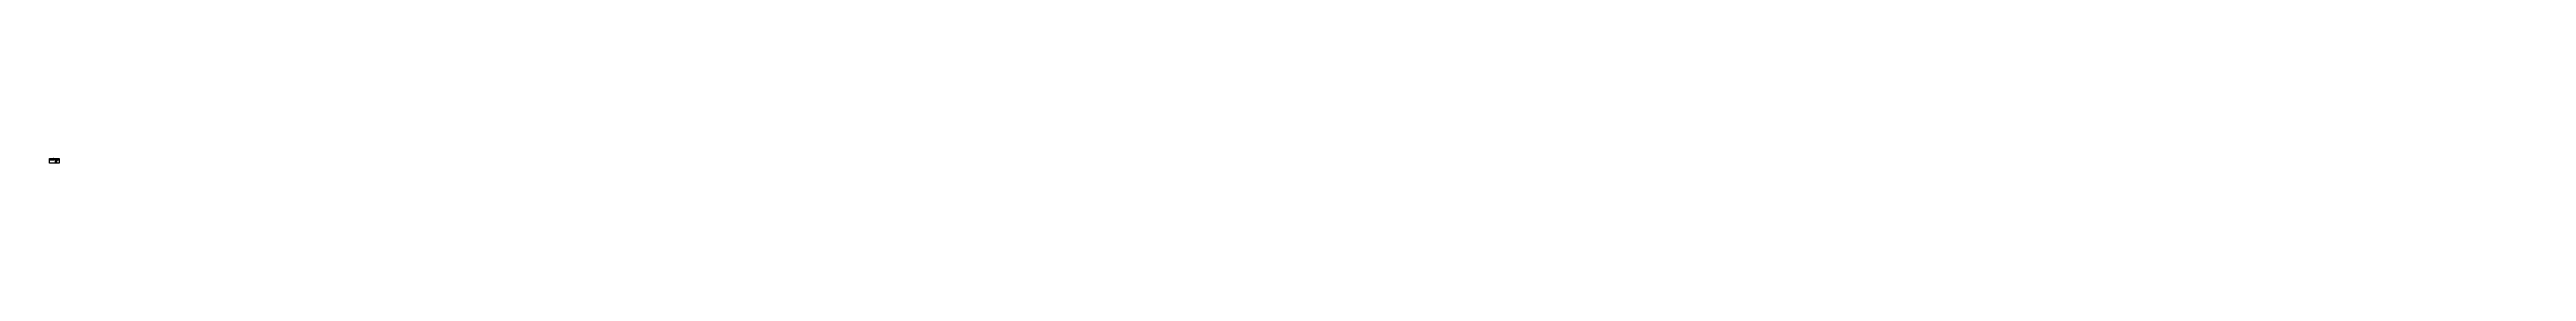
# Model space of a CAD drawing. Extents: x -137808 to 103746506, y -332957 to -111547.
import ezdxf
from ezdxf.enums import TextEntityAlignment as Align

# ---------------------------------------------------------------- set-up
doc = ezdxf.new("R2010")
doc.units = 0
doc.header["$LTSCALE"] = 25
doc.header["$MEASUREMENT"] = 0
for name, pattern in [('2', [5, 1.5, -1, 1.5, -1]), ('CONTINOUS', [0]), ('DASH', [0.35, 0.25, -0.1]), ('DOTE', [2.42, 2, -0.2, 0.02, -0.2]), ('HIDDEN', [0.375, 0.25, -0.125]), ('JDX', [1.7, 0.5, 0.5, -0.225, 0.25, -0.225])]:
    doc.linetypes.add(name, pattern=pattern)
doc.layers.get('0').update_dxf_attribs({"linetype": 'CONTINUOUS'})
for name, color, linetype in [('1', 3, 'CONTINUOUS'), ('101', 7, '2'), ('220', 7, 'CONTINUOUS'), ('3', 153, 'CONTINUOUS'), ('ABDE_LIN', 1, 'CONTINUOUS'), ('ABDE_SYS', 3, 'CONTINUOUS'), ('AXIS', 3, 'CONTINUOUS'), ('BXT', 7, 'CONTINUOUS'), ('DOTE', 1, 'DOTE'), ('E-CAPL-MK', 3, 'CONTINUOUS'), ('ELEMENT', 3, 'CONTINUOUS'), ('EQUIP-消防', 1, 'CONTINUOUS'), ('EQUIP-照明', 3, 'CONTINUOUS'), ('EQUIP-设备', 3, 'CONTINUOUS'), ('EQUIP_标注', 4, 'CONTINUOUS'), ('JDX', 7, 'CONTINUOUS'), ('PUB_TEXT', 3, 'CONTINUOUS'), ('PUB_TITLE', 4, 'CONTINUOUS'), ('SIG_TEXT', 7, 'CONTINUOUS'), ('STEP', 7, 'CONTINUOUS'), ('SYST', 7, 'CONTINUOUS'), ('TEL_DIM', 3, 'CONTINUOUS'), ('TEL_TEXT', 7, 'CONTINUOUS'), ('TS', 4, 'CONTINUOUS'), ('WALL', 130, 'CONTINUOUS'), ('WIRE', 1, 'CONTINUOUS'), ('WIRE-母线', 6, 'CONTINUOUS'), ('WIRE-照明', 1, 'CONTINUOUS'), ('WIRE-系统', 4, 'CONTINUOUS'), ('家具', 54, 'CONTINUOUS'), ('电-弱电平面-设备', 3, 'CONTINUOUS'), ('电-强电平面-箭头', 3, 'CONTINUOUS'), ('电-强电平面-线缆', 3, 'CONTINUOUS'), ('电-接地防雷-剖', 9, 'CONTINUOUS'), ('电-接地防雷-接地线', 132, 'CONTINUOUS'), ('电-接地防雷-箭头', 3, 'CONTINUOUS'), ('电-接地防雷-表格', 3, 'CONTINUOUS'), ('电-接地防雷-防雷线', 94, 'CONTINUOUS'), ('电气标注', 6, 'CONTINUOUS'), ('电线', 1, 'CONTINUOUS'), ('系统图', 3, 'CONTINUOUS'), ('设备-插座', 3, 'CONTINUOUS'), ('设备-照明', 3, 'CONTINUOUS'), ('设备-电视', 3, 'CONTINUOUS'), ('设备-箱柜', 3, 'CONTINUOUS'), ('轴线__轴线号和轴圈', 3, 'CONTINUOUS')]:
    doc.layers.add(name, color=color, linetype=linetype)
doc.styles.add('-宋体', font='', dxfattribs={"width": 0.8})
doc.styles.add('-楷体_GB2312', font='', dxfattribs={"width": 0.8})
doc.styles.add('-黑体', font='', dxfattribs={"width": 0.8})
doc.styles.add('_COMPLEX', font='COMPLEX', dxfattribs={"width": 0.6})
doc.styles.add('_HZTXT', font='txt.shx', dxfattribs={"width": 0.8, "bigfont": 'hztxt.shx'})
doc.styles.add('_TCH_DIM', font='SIMPLEX', dxfattribs={"bigfont": 'GBCBIG'})
doc.styles.add('_TEL_DIM', font='SIMPLEX', dxfattribs={"width": 0.8, "height": 3.5, "bigfont": 'HZTXT'})
doc.styles.add('BZHZ', font='bzxw.shx', dxfattribs={"width": 0.8, "bigfont": 'bzhz.shx'})
doc.styles.add('C3', font='romans.shx', dxfattribs={"width": 0.7, "bigfont": 'hztxt.shx'})
doc.styles.add('DIM', font='TXT', dxfattribs={"width": 0.7, "bigfont": 'HZTXT'})
doc.styles.add('DIM_FONT', font='SIMPLEX', dxfattribs={"width": 0.7, "bigfont": 'GBCBIG'})
doc.styles.add('HQP', font='SIMPLEX', dxfattribs={"width": 0.8, "bigfont": 'BZHZ'})
doc.styles.add('HZ_TXT', font='TXT.shx', dxfattribs={"bigfont": 'hztxt.shx'})
doc.styles.add('HZTXT', font='txt.shx', dxfattribs={"height": 3, "bigfont": 'gbcbig.shx'})
doc.styles.add('IDQSTYLE', font='txt.shx', dxfattribs={"width": 0.7, "bigfont": 'hztxt.shx'})
doc.styles.get("Standard").update_dxf_attribs({"font": 'GBENOR', "bigfont": 'GBCBIG'})
doc.styles.add('tm', font='TXT', dxfattribs={"width": 0.8, "bigfont": 'HZTXT'})
doc.styles.add('XC00', font='simplex0.shx', dxfattribs={"width": 0.7, "height": 300, "bigfont": 'xc00.shx'})
doc.styles.add('仿宋', font='')
doc.styles.add('宋体', font='', dxfattribs={"width": 0.8})
doc.styles.add('样式 1', font='')
doc.styles.add('电气', font='TXT', dxfattribs={"width": 0.8, "bigfont": 'HZTXT'})
doc.styles.add('黑体', font='')
doc.styles.get('-宋体').set_extended_font_data('SimSun')
doc.styles.get('-楷体_GB2312').set_extended_font_data('KaiTi_GB2312')
doc.styles.get('-黑体').set_extended_font_data('SimHei')
doc.styles.get('仿宋').set_extended_font_data('FangSong')
doc.styles.get('宋体').set_extended_font_data('SimSun')
doc.styles.get('样式 1').set_extended_font_data('LiSu')
doc.styles.get('黑体').set_extended_font_data('SimSun')
doc.linetypes.add('GDLine', pattern='A,1,-3,5.8,["|",Standard,S=4,R=-45,X=-1.407,Y=-0.7],-0.1,["|",Standard,S=4,R=-45,X=-1.407,Y=-0.7],-0.1,["|",Standard,S=4,R=-45,X=-1.407,Y=-0.7],-0.1,["|",Standard,S=4,R=-45,X=-1.407,Y=-0.7],-0.1,5.8,-3,1', length=20)
doc.dimstyles.new('DIMN', dxfattribs={"dimtxt": 300, "dimasz": 1, "dimexe": 250, "dimexo": 300, "dimgap": 150, "dimtad": 1, "dimdec": 0, "dimzin": 0, "dimdsep": 46, "dimtxsty": 'DIM_FONT', "dimblk": '_DIMX', "dimcen": 0.09, "dimclrt": 7, "dimadec": 0, "dimazin": 0, "dimtfac": 1, "dimtdec": 0, "dimtix": 1, "dimtmove": 2, "dimatfit": 3, "dimldrblk": '_DIMX', "dimfxl": 0, "dimtolj": 1, "dimtzin": 0, "dimarcsym": 0})
doc.dimstyles.get("Standard").update_dxf_attribs({"dimscale": 100, "dimtxt": 3.5, "dimasz": 1, "dimexe": 2.5, "dimexo": 3, "dimgap": 1.5, "dimtad": 1, "dimdec": 0, "dimzin": 0, "dimdsep": 46, "dimtxsty": 'Standard', "dimblk": 'ARCHTICK', "dimcen": 0.09, "dimadec": 0, "dimazin": 0, "dimtfac": 1, "dimtdec": 0, "dimtix": 1, "dimtmove": 2, "dimatfit": 3, "dimfxl": 0, "dimtolj": 1, "dimtzin": 0, "dimarcsym": 0})
pattern_1 = [(90, (-74300, -90184.3), (-158.75, 1e-14), [])]
pattern_2 = [(180, (-74300, -90184.3), (-1e-14, -158.75), [])]
pattern_3 = [(180, (0, -90184.3), (-1e-14, -158.75), [])]
pattern_4 = [(90, (410428.45, -90184.3), (158.75, 1e-14), [])]
pattern_5 = [(90, (0, -90184.3), (-158.75, 1e-14), [])]

# ---------------------------------------------------------------- blocks, each defined once
blk = doc.blocks.new('_ArchTick')
at = {"color": 0, "linetype": 'ByBlock', "const_width": 0.4}
blk.add_lwpolyline([(-0.5, -0.5), (0.5, 0.5)], dxfattribs=at)
blk = doc.blocks.new('*X')
at = {"color": 0, "linetype": 'Continuous'}
for p, q in [((160, 156), (162, 157)), ((160, 156), (161, 157)), ((160, 156), (161, 157)), ((160, 156), (161, 157)), ((160, 156), (160, 157)), ((160, 156), (160, 157)), ((160, 157), (160, 157)), ((160, 157), (160, 157)), ((161, 155), (162, 157)), ((161, 155), (162, 157)), ((161, 155), (162, 157)), ((161, 155), (163, 157)), ((161, 155), (163, 157)), ((161, 155), (163, 157)), ((162, 155), (164, 157)), ((162, 155), (164, 157)), ((162, 155), (164, 157)), ((163, 155), (164, 157)), ((163, 155), (164, 156)), ((164, 434), (165, 435)), ((164, 434), (164, 435)), ((164, 434), (164, 435)), ((164, 435), (164, 435)), ((164, 431), (167, 434)), ((164, 431), (166, 434)), ((164, 431), (166, 434)), ((164, 432), (166, 434)), ((164, 432), (166, 434)), ((164, 433), (165, 434)), ((164, 433), (165, 434)), ((164, 430), (167, 433)), ((164, 430), (167, 433)), ((165, 431), (168, 433)), ((166, 431), (168, 433)), ((167, 432), (168, 433)), ((168, 432), (168, 433)), ((169, 432), (170, 433)), ((169, 432), (169, 433)), ((169, 432), (169, 433)), ((170, 432), (174, 435)), ((170, 432), (173, 435)), ((170, 432), (172, 434)), ((170, 432), (171, 434)), ((171, 432), (174, 435)), ((171, 431), (174, 434)), ((171, 431), (174, 434)), ((172, 431), (174, 433)), ((172, 431), (174, 433)), ((172, 431), (174, 433)), ((172, 431), (174, 432)), ((173, 431), (174, 432)), ((173, 430), (174, 431)), ((173, 430), (174, 431)), ((174, 430), (174, 430)), ((193, 446), (195, 448)), ((193, 446), (195, 448)), ((193, 446), (194, 448)), ((193, 447), (194, 448)), ((193, 447), (193, 448)), ((193, 446), (195, 448)), ((193, 446), (195, 448)), ((193, 446), (194, 448)), ((193, 447), (194, 448)), ((193, 447), (193, 448)), ((193, 446), (195, 447)), ((193, 446), (195, 447)), ((194, 446), (195, 447)), ((194, 446), (195, 447)), ((194, 446), (195, 447)), ((194, 446), (195, 447)), ((195, 446), (195, 446)), ((232, 320), (237, 325)), ((232, 321), (237, 325)), ((232, 321), (236, 325)), ((232, 321), (236, 325)), ((232, 322), (235, 325)), ((232, 322), (235, 325)), ((232, 323), (235, 325)), ((232, 323), (234, 325)), ((232, 323), (234, 325)), ((232, 324), (233, 325)), ((232, 324), (233, 325)), ((232, 325), (233, 325)), ((233, 320), (238, 325)), ((233, 320), (238, 325)), ((233, 320), (238, 325)), ((234, 320), (239, 325)), ((234, 320), (239, 325)), ((235, 320), (240, 325)), ((235, 320), (240, 325)), ((236, 320), (241, 325)), ((236, 320), (241, 325)), ((236, 320), (241, 325)), ((237, 320), (242, 325)), ((237, 320), (242, 325)), ((238, 320), (242, 325)), ((238, 320), (242, 324)), ((239, 320), (242, 324)), ((239, 320), (242, 323)), ((239, 320), (242, 323)), ((240, 320), (242, 322)), ((240, 320), (242, 322)), ((241, 320), (242, 322)), ((241, 320), (242, 321)), ((242, 320), (242, 321)), ((242, 320), (242, 320)), ((262, 135), (264, 137)), ((262, 135), (264, 137)), ((262, 135), (264, 137)), ((262, 136), (263, 137)), ((262, 136), (263, 137)), ((262, 136), (263, 137)), ((262, 135), (264, 137)), ((262, 135), (264, 137)), ((262, 135), (264, 137)), ((262, 135), (264, 137)), ((262, 136), (263, 137)), ((262, 136), (263, 137)), ((262, 136), (263, 137)), ((262, 135), (264, 137)), ((262, 135), (264, 137)), ((262, 135), (264, 137)), ((262, 135), (264, 137)), ((262, 136), (263, 137)), ((262, 136), (263, 137)), ((262, 136), (263, 137)), ((262, 135), (264, 137)), ((262, 135), (264, 137)), ((262, 135), (264, 137)), ((262, 135), (264, 137)), ((262, 136), (263, 137)), ((262, 136), (263, 137)), ((262, 136), (263, 137)), ((262, 135), (264, 137)), ((263, 135), (264, 136)), ((263, 135), (264, 136)), ((263, 135), (264, 136)), ((263, 135), (264, 136)), ((263, 135), (264, 136)), ((263, 135), (264, 136)), ((263, 135), (264, 136)), ((263, 135), (264, 136)), ((263, 135), (264, 136)), ((263, 135), (264, 136)), ((263, 135), (264, 136)), ((263, 135), (264, 136)), ((263, 135), (264, 136)), ((263, 135), (264, 136)), ((263, 135), (264, 136)), ((263, 135), (264, 136)), ((264, 135), (264, 135)), ((264, 135), (264, 135)), ((264, 135), (264, 135)), ((264, 135), (264, 135)), ((278, 223), (281, 226)), ((278, 223), (281, 226)), ((278, 223), (281, 226)), ((278, 224), (280, 226)), ((278, 224), (280, 226)), ((278, 222), (280, 224)), ((279, 224), (280, 225)), ((279, 222), (280, 223)), ((279, 222), (280, 223)), ((279, 222), (280, 223)), ((279, 222), (280, 223)), ((279, 221), (280, 222)), ((279, 222), (280, 222)), ((279, 221), (280, 222)), ((279, 221), (280, 222)), ((280, 224), (282, 226)), ((280, 222), (282, 224)), ((280, 222), (282, 224)), ((280, 222), (282, 224)), ((280, 222), (282, 224)), ((280, 222), (282, 224)), ((280, 223), (281, 224)), ((280, 223), (281, 224)), ((280, 223), (281, 224)), ((280, 223), (281, 224)), ((280, 224), (280, 224)), ((280, 221), (283, 224)), ((280, 222), (281, 224)), ((280, 223), (281, 224)), ((280, 223), (281, 224)), ((280, 223), (281, 224)), ((280, 223), (281, 224)), ((280, 222), (282, 224)), ((280, 221), (280, 222)), ((280, 221), (281, 222)), ((280, 221), (281, 222)), ((280, 221), (281, 222)), ((281, 224), (282, 225)), ((281, 224), (282, 225)), ((281, 224), (282, 225)), ((281, 224), (282, 225)), ((281, 222), (282, 223)), ((281, 222), (282, 223)), ((281, 222), (282, 223)), ((281, 221), (283, 223)), ((281, 221), (283, 223)), ((281, 221), (283, 223)), ((281, 222), (282, 223)), ((281, 222), (282, 223)), ((281, 222), (282, 223)), ((282, 224), (283, 225)), ((282, 224), (282, 225)), ((282, 224), (283, 225)), ((282, 224), (283, 225)), ((282, 224), (283, 224)), ((282, 223), (283, 224)), ((282, 223), (283, 224)), ((282, 223), (283, 224)), ((282, 221), (283, 222)), ((282, 221), (283, 222))]:
    blk.add_line(p, q, dxfattribs=at)
blk = doc.blocks.new('HC000750')
at = {"color": 0, "linetype": 'Continuous'}
blk.add_line((0, 0), (-3, -3), dxfattribs=at)
blk.add_lwpolyline([(-3, -3, 0.8, 0, 0), (-5, -5, 0, 0, 0)], format="xyseb", dxfattribs=at)
blk.add_circle((0, 0), 0.625, dxfattribs=at)
at = {"color": 0, "linetype": 'Continuous', "xscale": 0.5, "yscale": 0.5, "zscale": 0.5}
blk.add_blockref('*X', (-97, -223), dxfattribs=at)
at = {"color": 0, "style": 'IDQSTYLE', "width": 0.7}
blk.add_attdef('PSFHATT', (3, -5), '', height=2.5, dxfattribs=at)
blk = doc.blocks.new('tjnhty')
h = blk.add_hatch(color=256)
h.paths.add_polyline_path([(1268051, -1743938), (1268051, -1743932), (1268050, -1743926), (1268049, -1743920), (1268046, -1743914), (1268044, -1743911), (1268042, -1743907), (1268039, -1743905), (1268035, -1743902), (1268030, -1743900), (1268025, -1743898), (1268014, -1743897), (1268009, -1743896), (1268007, -1743896), (1268004, -1743897), (1268003, -1743898), (1268001, -1743900), (1267998, -1743904), (1267996, -1743911), (1267994, -1743913), (1267991, -1743915), (1267986, -1743918), (1267979, -1743920), (1267973, -1743922), (1267960, -1743925), (1267949, -1743928), (1267944, -1743930), (1267939, -1743934), (1267935, -1743939), (1267932, -1743945), (1267927, -1743958), (1267925, -1743965), (1267922, -1743971), (1267922, -1743973), (1267922, -1743974), (1267924, -1743973), (1267925, -1743971), (1267928, -1743964), (1267929, -1743961), (1267931, -1743958), (1267934, -1743956), (1267936, -1743955), (1267939, -1743956), (1267941, -1743958), (1267945, -1743963), (1267947, -1743965), (1267950, -1743966), (1267953, -1743966), (1267956, -1743966), (1267960, -1743965), (1267962, -1743965), (1267964, -1743965), (1267967, -1743966), (1267969, -1743967), (1267969, -1743969), (1267969, -1743972), (1267967, -1743976), (1267959, -1743993), (1267955, -1744000), (1267950, -1744007), (1267940, -1744019), (1267935, -1744025), (1267930, -1744032), (1267922, -1744047), (1267920, -1744051), (1267917, -1744054), (1267914, -1744056), (1267910, -1744057), (1267905, -1744057), (1267904, -1744058), (1267903, -1744059), (1267902, -1744061), (1267902, -1744065), (1267900, -1744067), (1267899, -1744069), (1267895, -1744073), (1267894, -1744077), (1267895, -1744081), (1267895, -1744085), (1267895, -1744089), (1267892, -1744095), (1267891, -1744098), (1267891, -1744101), (1267891, -1744103), (1267893, -1744105), (1267894, -1744106), (1267896, -1744108), (1267899, -1744108), (1267902, -1744107), (1267909, -1744103), (1267922, -1744093), (1267934, -1744082), (1267947, -1744067), (1267961, -1744050), (1267977, -1744032), (1267985, -1744022), (1267992, -1744013), (1268008, -1743988), (1268012, -1743983), (1268017, -1743977), (1268022, -1743972), (1268027, -1743968), (1268038, -1743961), (1268043, -1743957), (1268047, -1743953), (1268049, -1743949), (1268050, -1743946)])
h.paths.add_polyline_path([(1268102, -1744038), (1268102, -1744035), (1268101, -1744032), (1268099, -1744029), (1268098, -1744026), (1268094, -1744021), (1268091, -1744016), (1268086, -1744010), (1268084, -1744008), (1268081, -1744006), (1268079, -1744005), (1268077, -1744004), (1268074, -1744003), (1268072, -1744002), (1268069, -1744002), (1268067, -1744001), (1268061, -1744001), (1268055, -1744001), (1268050, -1744002), (1268045, -1744002), (1268040, -1744003), (1268031, -1744005), (1268017, -1744007), (1268004, -1744008), (1268008, -1744015), (1268013, -1744025), (1268016, -1744030), (1268019, -1744035), (1268022, -1744038), (1268025, -1744041), (1268031, -1744047), (1268036, -1744051), (1268039, -1744053), (1268042, -1744055), (1268046, -1744058), (1268051, -1744059), (1268056, -1744061), (1268061, -1744062), (1268071, -1744064), (1268076, -1744065), (1268081, -1744065), (1268085, -1744065), (1268088, -1744064), (1268091, -1744063), (1268095, -1744062), (1268097, -1744060), (1268099, -1744058), (1268101, -1744055), (1268102, -1744052), (1268103, -1744049), (1268103, -1744045), (1268103, -1744042)])
h.paths.add_polyline_path([(1267867, -1744220), (1267872, -1744180), (1267884, -1744123), (1267885, -1744116), (1267885, -1744113), (1267883, -1744110), (1267877, -1744104), (1267876, -1744102), (1267876, -1744099), (1267877, -1744094), (1267877, -1744089), (1267877, -1744085), (1267880, -1744080), (1267881, -1744078), (1267881, -1744075), (1267880, -1744073), (1267877, -1744071), (1267875, -1744070), (1267873, -1744071), (1267871, -1744074), (1267870, -1744078), (1267867, -1744098), (1267864, -1744111), (1267861, -1744122), (1267854, -1744139), (1267847, -1744155), (1267844, -1744164), (1267842, -1744174), (1267839, -1744191), (1267836, -1744198), (1267834, -1744200), (1267831, -1744201), (1267828, -1744201), (1267825, -1744201), (1267823, -1744198), (1267822, -1744194), (1267824, -1744183), (1267825, -1744169), (1267824, -1744156), (1267823, -1744145), (1267823, -1744134), (1267825, -1744126), (1267828, -1744119), (1267835, -1744104), (1267841, -1744088), (1267843, -1744079), (1267843, -1744071), (1267842, -1744062), (1267839, -1744054), (1267836, -1744046), (1267832, -1744038), (1267813, -1744010), (1267810, -1744005), (1267810, -1744000), (1267811, -1743999), (1267815, -1743998), (1267823, -1743997), (1267835, -1743995), (1267840, -1743995), (1267845, -1743995), (1267852, -1743998), (1267858, -1744000), (1267863, -1744000), (1267867, -1743999), (1267878, -1743995), (1267886, -1743993), (1267893, -1743990), (1267898, -1743985), (1267901, -1743979), (1267902, -1743974), (1267902, -1743968), (1267899, -1743957), (1267896, -1743949), (1267891, -1743942), (1267886, -1743935), (1267880, -1743929), (1267867, -1743918), (1267853, -1743909), (1267843, -1743903), (1267831, -1743899), (1267828, -1743899), (1267824, -1743900), (1267822, -1743902), (1267822, -1743906), (1267822, -1743909), (1267824, -1743916), (1267834, -1743935), (1267837, -1743943), (1267842, -1743950), (1267851, -1743959), (1267854, -1743963), (1267855, -1743965), (1267855, -1743967), (1267853, -1743971), (1267849, -1743975), (1267840, -1743983), (1267835, -1743986), (1267830, -1743988), (1267822, -1743990), (1267814, -1743991), (1267806, -1743993), (1267799, -1743997), (1267794, -1744001), (1267791, -1744007), (1267789, -1744013), (1267788, -1744019), (1267789, -1744033), (1267791, -1744045), (1267794, -1744057), (1267803, -1744087), (1267805, -1744102), (1267806, -1744117), (1267804, -1744135), (1267802, -1744153), (1267801, -1744165), (1267800, -1744178), (1267802, -1744197), (1267807, -1744216), (1267812, -1744230), (1267819, -1744243), (1267826, -1744252), (1267830, -1744256), (1267835, -1744260), (1267843, -1744264), (1267848, -1744265), (1267851, -1744265), (1267854, -1744263), (1267856, -1744260), (1267860, -1744254), (1267863, -1744245), (1267865, -1744236)])
blk.add_hatch(color=256).paths.add_polyline_path([(1268054, -1744110), (1268053, -1744103), (1268052, -1744095), (1268048, -1744088), (1268043, -1744082), (1268038, -1744078), (1268032, -1744074), (1268026, -1744071), (1268020, -1744069), (1268014, -1744068), (1268008, -1744067), (1268003, -1744067), (1268000, -1744068), (1267997, -1744070), (1267994, -1744073), (1267990, -1744076), (1267986, -1744079), (1267978, -1744082), (1267969, -1744085), (1267948, -1744094), (1267941, -1744096), (1267937, -1744097), (1267933, -1744097), (1267933, -1744097), (1267932, -1744099), (1267932, -1744104), (1267933, -1744108), (1267936, -1744112), (1267939, -1744116), (1267943, -1744122), (1267948, -1744127), (1267954, -1744132), (1267957, -1744133), (1267960, -1744134), (1267966, -1744134), (1267973, -1744133), (1267979, -1744133), (1267981, -1744133), (1267983, -1744135), (1267984, -1744137), (1267984, -1744141), (1267982, -1744144), (1267980, -1744148), (1267977, -1744152), (1267973, -1744156), (1267965, -1744163), (1267954, -1744172), (1267950, -1744174), (1267946, -1744176), (1267938, -1744179), (1267920, -1744182), (1267896, -1744186), (1267889, -1744187), (1267886, -1744189), (1267883, -1744191), (1267882, -1744193), (1267881, -1744195), (1267881, -1744201), (1267883, -1744206), (1267886, -1744212), (1267893, -1744222), (1267897, -1744226), (1267900, -1744228), (1267902, -1744228), (1267904, -1744228), (1267907, -1744228), (1267911, -1744225), (1267920, -1744221), (1267928, -1744218), (1267954, -1744210), (1267967, -1744205), (1267980, -1744201), (1267990, -1744200), (1267999, -1744199), (1268026, -1744197), (1268042, -1744197), (1268050, -1744197), (1268058, -1744198), (1268070, -1744202), (1268082, -1744206), (1268107, -1744213), (1268115, -1744216), (1268120, -1744216), (1268124, -1744215), (1268128, -1744213), (1268130, -1744210), (1268131, -1744207), (1268131, -1744203), (1268130, -1744198), (1268128, -1744194), (1268124, -1744186), (1268119, -1744178), (1268114, -1744171), (1268111, -1744167), (1268107, -1744165), (1268103, -1744163), (1268099, -1744162), (1268090, -1744161), (1268076, -1744159), (1268067, -1744159), (1268057, -1744159), (1268048, -1744159), (1268040, -1744160), (1268025, -1744163), (1268016, -1744164), (1268012, -1744163), (1268012, -1744162), (1268015, -1744157), (1268019, -1744152), (1268022, -1744146), (1268026, -1744140), (1268030, -1744135), (1268035, -1744131), (1268041, -1744129), (1268046, -1744127), (1268051, -1744124), (1268052, -1744121), (1268053, -1744118)])
h = blk.add_hatch(color=256)
h.paths.add_polyline_path([(1268459, -1743967), (1268463, -1743942), (1268464, -1743922), (1268464, -1743914), (1268463, -1743906), (1268460, -1743900), (1268456, -1743894), (1268448, -1743884), (1268436, -1743874), (1268424, -1743865), (1268411, -1743856), (1268398, -1743851), (1268388, -1743850), (1268381, -1743849), (1268376, -1743850), (1268366, -1743855), (1268353, -1743862), (1268346, -1743867), (1268339, -1743875), (1268331, -1743886), (1268328, -1743892), (1268325, -1743898), (1268324, -1743902), (1268324, -1743906), (1268326, -1743906), (1268333, -1743906), (1268339, -1743904), (1268351, -1743903), (1268360, -1743903), (1268365, -1743904), (1268374, -1743906), (1268377, -1743905), (1268380, -1743903), (1268384, -1743899), (1268391, -1743890), (1268397, -1743887), (1268401, -1743886), (1268404, -1743886), (1268406, -1743888), (1268408, -1743891), (1268410, -1743898), (1268410, -1743906), (1268412, -1743927), (1268411, -1743948), (1268411, -1743954), (1268410, -1743959), (1268407, -1743963), (1268406, -1743962), (1268404, -1743961), (1268401, -1743956), (1268397, -1743951), (1268393, -1743948), (1268385, -1743947), (1268370, -1743947), (1268358, -1743949), (1268348, -1743950), (1268343, -1743951), (1268338, -1743953), (1268334, -1743954), (1268332, -1743952), (1268331, -1743949), (1268327, -1743944), (1268324, -1743940), (1268313, -1743926), (1268310, -1743922), (1268306, -1743920), (1268303, -1743920), (1268301, -1743921), (1268299, -1743925), (1268300, -1743933), (1268301, -1743941), (1268301, -1743960), (1268301, -1743986), (1268300, -1744010), (1268300, -1744037), (1268299, -1744053), (1268299, -1744061), (1268300, -1744071), (1268302, -1744084), (1268301, -1744089), (1268299, -1744093), (1268294, -1744095), (1268275, -1744103), (1268260, -1744109), (1268245, -1744114), (1268231, -1744119), (1268218, -1744125), (1268205, -1744133), (1268200, -1744136), (1268199, -1744138), (1268200, -1744138), (1268208, -1744135), (1268231, -1744126), (1268251, -1744118), (1268266, -1744114), (1268275, -1744112), (1268286, -1744108), (1268296, -1744102), (1268300, -1744101), (1268302, -1744101), (1268303, -1744102), (1268304, -1744107), (1268306, -1744112), (1268309, -1744116), (1268311, -1744119), (1268312, -1744122), (1268310, -1744124), (1268308, -1744125), (1268301, -1744126), (1268285, -1744126), (1268271, -1744128), (1268251, -1744135), (1268226, -1744139), (1268218, -1744142), (1268210, -1744146), (1268198, -1744152), (1268195, -1744153), (1268192, -1744153), (1268190, -1744152), (1268189, -1744150), (1268189, -1744143), (1268186, -1744140), (1268184, -1744141), (1268182, -1744142), (1268178, -1744149), (1268175, -1744155), (1268177, -1744162), (1268178, -1744167), (1268182, -1744171), (1268187, -1744175), (1268191, -1744180), (1268197, -1744186), (1268206, -1744189), (1268216, -1744191), (1268223, -1744190), (1268229, -1744189), (1268241, -1744184), (1268252, -1744177), (1268261, -1744170), (1268277, -1744163), (1268294, -1744155), (1268308, -1744152), (1268313, -1744152), (1268317, -1744154), (1268319, -1744156), (1268320, -1744159), (1268319, -1744164), (1268317, -1744169), (1268310, -1744179), (1268305, -1744190), (1268302, -1744199), (1268300, -1744203), (1268296, -1744205), (1268287, -1744206), (1268281, -1744208), (1268277, -1744213), (1268273, -1744219), (1268270, -1744225), (1268269, -1744230), (1268272, -1744243), (1268275, -1744261), (1268278, -1744267), (1268282, -1744272), (1268287, -1744278), (1268291, -1744279), (1268296, -1744279), (1268298, -1744278), (1268300, -1744276), (1268303, -1744270), (1268311, -1744259), (1268319, -1744252), (1268328, -1744247), (1268338, -1744243), (1268348, -1744241), (1268373, -1744234), (1268391, -1744230), (1268405, -1744228), (1268419, -1744227), (1268437, -1744228), (1268443, -1744230), (1268445, -1744232), (1268447, -1744235), (1268450, -1744241), (1268458, -1744254), (1268464, -1744262), (1268471, -1744269), (1268477, -1744272), (1268483, -1744273), (1268487, -1744270), (1268491, -1744266), (1268494, -1744258), (1268496, -1744250), (1268497, -1744238), (1268496, -1744226), (1268492, -1744217), (1268487, -1744208), (1268482, -1744200), (1268475, -1744192), (1268463, -1744182), (1268448, -1744173), (1268439, -1744169), (1268431, -1744166), (1268418, -1744162), (1268413, -1744161), (1268411, -1744161), (1268409, -1744161), (1268408, -1744164), (1268408, -1744168), (1268411, -1744172), (1268413, -1744176), (1268414, -1744182), (1268415, -1744186), (1268418, -1744191), (1268423, -1744196), (1268422, -1744197), (1268418, -1744197), (1268408, -1744197), (1268396, -1744197), (1268387, -1744198), (1268371, -1744202), (1268361, -1744204), (1268352, -1744205), (1268348, -1744205), (1268344, -1744206), (1268339, -1744209), (1268339, -1744206), (1268342, -1744201), (1268347, -1744194), (1268350, -1744189), (1268355, -1744176), (1268359, -1744170), (1268364, -1744166), (1268368, -1744160), (1268369, -1744153), (1268368, -1744149), (1268366, -1744144), (1268364, -1744140), (1268365, -1744139), (1268367, -1744138), (1268372, -1744138), (1268384, -1744136), (1268398, -1744134), (1268416, -1744133), (1268437, -1744133), (1268465, -1744132), (1268489, -1744131), (1268506, -1744133), (1268517, -1744136), (1268529, -1744139), (1268540, -1744142), (1268550, -1744141), (1268555, -1744140), (1268559, -1744138), (1268563, -1744133), (1268565, -1744128), (1268565, -1744124), (1268564, -1744118), (1268561, -1744114), (1268554, -1744105), (1268548, -1744100), (1268541, -1744096), (1268531, -1744091), (1268517, -1744089), (1268497, -1744090), (1268481, -1744090), (1268473, -1744091), (1268465, -1744093), (1268456, -1744096), (1268451, -1744097), (1268447, -1744096), (1268445, -1744094), (1268443, -1744091), (1268443, -1744087), (1268445, -1744078), (1268448, -1744066), (1268452, -1744019), (1268455, -1743993)])
h.paths.add_polyline_path([(1268341, -1743994), (1268344, -1743994), (1268347, -1743995), (1268349, -1743995), (1268352, -1743995), (1268354, -1743996), (1268355, -1743996), (1268357, -1743996), (1268359, -1743997), (1268360, -1743998), (1268361, -1743998), (1268361, -1743999), (1268361, -1744000), (1268359, -1744001), (1268358, -1744002), (1268353, -1744004), (1268351, -1744005), (1268350, -1744006), (1268349, -1744006), (1268349, -1744007), (1268348, -1744007), (1268347, -1744009), (1268346, -1744011), (1268344, -1744012), (1268343, -1744013), (1268342, -1744014), (1268340, -1744016), (1268339, -1744016), (1268337, -1744016), (1268336, -1744015), (1268336, -1744014), (1268337, -1744014), (1268337, -1744013), (1268338, -1744012), (1268338, -1744011), (1268339, -1744011), (1268339, -1744010), (1268339, -1744007), (1268339, -1744004), (1268340, -1744003), (1268340, -1744001), (1268340, -1744000), (1268341, -1743998), (1268341, -1743997), (1268341, -1743996), (1268341, -1743995)], flags=16)
h.paths.add_polyline_path([(1268349, -1744015), (1268353, -1744013), (1268360, -1744009), (1268367, -1744004), (1268373, -1744000), (1268376, -1743999), (1268379, -1743997), (1268383, -1743995), (1268387, -1743994), (1268391, -1743993), (1268395, -1743991), (1268398, -1743990), (1268402, -1743988), (1268405, -1743986), (1268406, -1743986), (1268408, -1743986), (1268408, -1743987), (1268408, -1743989), (1268408, -1743990), (1268407, -1743997), (1268407, -1744000), (1268407, -1744004), (1268407, -1744009), (1268406, -1744013), (1268406, -1744017), (1268405, -1744021), (1268405, -1744023), (1268405, -1744026), (1268405, -1744028), (1268405, -1744031), (1268405, -1744033), (1268405, -1744035), (1268404, -1744033), (1268403, -1744032), (1268402, -1744031), (1268401, -1744030), (1268400, -1744028), (1268398, -1744026), (1268396, -1744024), (1268392, -1744021), (1268390, -1744020), (1268388, -1744019), (1268385, -1744018), (1268383, -1744018), (1268382, -1744018), (1268380, -1744019), (1268379, -1744020), (1268377, -1744021), (1268374, -1744022), (1268372, -1744022), (1268370, -1744023), (1268366, -1744023), (1268361, -1744024), (1268359, -1744025), (1268356, -1744026), (1268354, -1744027), (1268353, -1744027), (1268351, -1744027), (1268350, -1744027), (1268346, -1744027), (1268344, -1744027), (1268342, -1744027), (1268339, -1744028), (1268338, -1744028), (1268337, -1744028), (1268336, -1744027), (1268337, -1744026), (1268338, -1744024), (1268340, -1744022), (1268342, -1744020), (1268344, -1744018)], flags=16)
h.paths.add_polyline_path([(1268342, -1744068), (1268344, -1744068), (1268345, -1744068), (1268346, -1744069), (1268346, -1744070), (1268346, -1744071), (1268345, -1744072), (1268344, -1744072), (1268343, -1744073), (1268342, -1744074), (1268342, -1744074), (1268341, -1744074), (1268341, -1744075), (1268340, -1744075), (1268339, -1744077), (1268338, -1744078), (1268337, -1744078), (1268335, -1744079), (1268334, -1744078), (1268334, -1744077), (1268333, -1744075), (1268333, -1744074), (1268333, -1744072), (1268333, -1744071), (1268333, -1744070), (1268333, -1744069), (1268333, -1744068), (1268333, -1744068), (1268334, -1744068), (1268335, -1744068), (1268337, -1744067)], flags=16)
h.paths.add_polyline_path([(1268366, -1744078), (1268368, -1744077), (1268371, -1744076), (1268376, -1744075), (1268379, -1744074), (1268381, -1744073), (1268382, -1744072), (1268384, -1744071), (1268386, -1744069), (1268389, -1744066), (1268393, -1744064), (1268397, -1744062), (1268399, -1744060), (1268401, -1744058), (1268403, -1744056), (1268405, -1744056), (1268405, -1744056), (1268405, -1744057), (1268405, -1744060), (1268404, -1744063), (1268404, -1744065), (1268405, -1744076), (1268406, -1744081), (1268406, -1744084), (1268406, -1744086), (1268405, -1744088), (1268405, -1744090), (1268406, -1744095), (1268406, -1744099), (1268406, -1744102), (1268405, -1744103), (1268404, -1744104), (1268403, -1744105), (1268400, -1744105), (1268397, -1744106), (1268389, -1744107), (1268384, -1744107), (1268379, -1744108), (1268374, -1744109), (1268366, -1744111), (1268357, -1744113), (1268354, -1744114), (1268351, -1744115), (1268345, -1744116), (1268342, -1744116), (1268341, -1744116), (1268340, -1744115), (1268341, -1744113), (1268340, -1744112), (1268339, -1744111), (1268337, -1744108), (1268337, -1744106), (1268337, -1744104), (1268337, -1744102), (1268336, -1744100), (1268336, -1744098), (1268335, -1744097), (1268336, -1744095), (1268336, -1744094), (1268336, -1744093), (1268335, -1744091), (1268335, -1744090), (1268335, -1744089), (1268336, -1744089), (1268339, -1744088), (1268342, -1744087), (1268352, -1744084), (1268356, -1744083), (1268360, -1744082)], flags=16)
h = blk.add_hatch(color=256)
h.paths.add_polyline_path([(1269236, -1740829), (1268183, -1740829), (1268183, -1741139), (1269236, -1741139)])
h.paths.add_polyline_path([(1270227, -1740829), (1269236, -1740829), (1269236, -1741139), (1270227, -1741139)])
h.paths.add_polyline_path([(1271982, -1741597), (1270122, -1741597), (1270122, -1741907), (1271982, -1741907)])
h = blk.add_hatch(color=256)
h.paths.add_polyline_path([(1268743, -1744089), (1268745, -1744080), (1268746, -1744076), (1268749, -1744073), (1268751, -1744071), (1268754, -1744070), (1268761, -1744069), (1268771, -1744066), (1268776, -1744063), (1268780, -1744060), (1268782, -1744058), (1268783, -1744055), (1268781, -1744051), (1268775, -1744042), (1268770, -1744035), (1268763, -1744028), (1268761, -1744025), (1268757, -1744024), (1268755, -1744024), (1268751, -1744025), (1268743, -1744027), (1268738, -1744027), (1268734, -1744026), (1268732, -1744025), (1268731, -1744023), (1268731, -1744021), (1268731, -1744018), (1268732, -1744014), (1268735, -1744008), (1268739, -1744001), (1268742, -1743997), (1268746, -1743993), (1268755, -1743987), (1268760, -1743983), (1268766, -1743977), (1268768, -1743974), (1268768, -1743970), (1268768, -1743964), (1268767, -1743960), (1268765, -1743957), (1268762, -1743953), (1268757, -1743951), (1268747, -1743945), (1268741, -1743941), (1268737, -1743936), (1268733, -1743927), (1268730, -1743923), (1268726, -1743919), (1268717, -1743912), (1268707, -1743907), (1268697, -1743903), (1268689, -1743903), (1268681, -1743905), (1268675, -1743909), (1268670, -1743914), (1268668, -1743917), (1268667, -1743921), (1268667, -1743928), (1268668, -1743933), (1268670, -1743936), (1268672, -1743933), (1268674, -1743932), (1268676, -1743931), (1268682, -1743930), (1268689, -1743930), (1268692, -1743931), (1268694, -1743932), (1268696, -1743934), (1268698, -1743937), (1268699, -1743940), (1268699, -1743944), (1268697, -1743952), (1268696, -1743959), (1268692, -1743965), (1268688, -1743968), (1268684, -1743970), (1268680, -1743972), (1268675, -1743974), (1268668, -1743975), (1268661, -1743975), (1268651, -1743973), (1268638, -1743970), (1268632, -1743970), (1268629, -1743971), (1268627, -1743972), (1268625, -1743975), (1268623, -1743980), (1268623, -1743986), (1268624, -1743989), (1268625, -1743993), (1268628, -1743997), (1268632, -1744001), (1268640, -1744007), (1268650, -1744013), (1268656, -1744017), (1268662, -1744020), (1268666, -1744021), (1268669, -1744024), (1268670, -1744026), (1268669, -1744028), (1268668, -1744030), (1268665, -1744033), (1268660, -1744037), (1268656, -1744042), (1268646, -1744054), (1268637, -1744063), (1268635, -1744065), (1268633, -1744068), (1268633, -1744070), (1268633, -1744071), (1268635, -1744072), (1268637, -1744072), (1268640, -1744070), (1268642, -1744068), (1268651, -1744061), (1268663, -1744050), (1268669, -1744045), (1268676, -1744043), (1268678, -1744042), (1268680, -1744042), (1268681, -1744044), (1268681, -1744047), (1268681, -1744051), (1268680, -1744055), (1268676, -1744062), (1268672, -1744066), (1268667, -1744069), (1268643, -1744085), (1268629, -1744092), (1268621, -1744096), (1268614, -1744101), (1268609, -1744105), (1268607, -1744106), (1268604, -1744107), (1268600, -1744105), (1268597, -1744103), (1268593, -1744103), (1268591, -1744104), (1268588, -1744107), (1268583, -1744112), (1268582, -1744117), (1268582, -1744122), (1268582, -1744127), (1268584, -1744132), (1268586, -1744136), (1268590, -1744140), (1268596, -1744147), (1268600, -1744150), (1268604, -1744152), (1268609, -1744154), (1268614, -1744154), (1268621, -1744155), (1268628, -1744154), (1268638, -1744152), (1268644, -1744151), (1268648, -1744148), (1268651, -1744146), (1268653, -1744145), (1268655, -1744146), (1268656, -1744148), (1268655, -1744150), (1268653, -1744154), (1268646, -1744166), (1268641, -1744174), (1268637, -1744178), (1268634, -1744183), (1268632, -1744190), (1268632, -1744195), (1268632, -1744200), (1268635, -1744211), (1268636, -1744218), (1268638, -1744222), (1268640, -1744225), (1268643, -1744226), (1268646, -1744225), (1268649, -1744222), (1268659, -1744210), (1268669, -1744193), (1268678, -1744179), (1268684, -1744170), (1268689, -1744160), (1268691, -1744154), (1268692, -1744152), (1268693, -1744150), (1268696, -1744149), (1268698, -1744150), (1268699, -1744153), (1268705, -1744161), (1268715, -1744172), (1268719, -1744176), (1268723, -1744179), (1268728, -1744181), (1268734, -1744182), (1268738, -1744181), (1268740, -1744179), (1268742, -1744174), (1268744, -1744164), (1268744, -1744157), (1268743, -1744151), (1268739, -1744142), (1268738, -1744139), (1268737, -1744135), (1268738, -1744127), (1268741, -1744108)])
h.paths.add_polyline_path([(1268708, -1744106), (1268713, -1744097), (1268715, -1744092), (1268716, -1744090), (1268718, -1744088), (1268719, -1744087), (1268720, -1744085), (1268721, -1744084), (1268723, -1744083), (1268725, -1744083), (1268726, -1744082), (1268728, -1744081), (1268730, -1744080), (1268732, -1744079), (1268733, -1744079), (1268734, -1744081), (1268734, -1744083), (1268734, -1744084), (1268733, -1744085), (1268733, -1744086), (1268733, -1744086), (1268732, -1744088), (1268732, -1744091), (1268732, -1744093), (1268731, -1744095), (1268729, -1744099), (1268727, -1744102), (1268725, -1744106), (1268722, -1744113), (1268720, -1744116), (1268719, -1744117), (1268718, -1744118), (1268715, -1744122), (1268714, -1744124), (1268712, -1744124), (1268710, -1744125), (1268709, -1744124), (1268708, -1744124), (1268706, -1744123), (1268705, -1744122), (1268704, -1744120), (1268704, -1744119), (1268704, -1744117), (1268706, -1744111), (1268707, -1744109)], flags=16)
h.paths.add_polyline_path([(1268907, -1744121), (1268911, -1744106), (1268915, -1744084), (1268917, -1744061), (1268919, -1744033), (1268919, -1744001), (1268919, -1743987), (1268920, -1743973), (1268922, -1743961), (1268922, -1743956), (1268922, -1743950), (1268917, -1743940), (1268911, -1743928), (1268906, -1743923), (1268900, -1743918), (1268893, -1743913), (1268885, -1743910), (1268872, -1743906), (1268864, -1743904), (1268856, -1743904), (1268850, -1743905), (1268845, -1743907), (1268838, -1743911), (1268832, -1743916), (1268827, -1743922), (1268823, -1743928), (1268817, -1743944), (1268813, -1743950), (1268811, -1743952), (1268809, -1743954), (1268805, -1743955), (1268796, -1743955), (1268794, -1743955), (1268792, -1743958), (1268788, -1743962), (1268788, -1743965), (1268789, -1743967), (1268792, -1743973), (1268796, -1743979), (1268797, -1743982), (1268796, -1743986), (1268792, -1744000), (1268790, -1744013), (1268789, -1744027), (1268788, -1744053), (1268789, -1744071), (1268788, -1744086), (1268789, -1744095), (1268790, -1744100), (1268792, -1744105), (1268795, -1744109), (1268800, -1744112), (1268802, -1744114), (1268803, -1744116), (1268804, -1744118), (1268804, -1744121), (1268801, -1744127), (1268797, -1744134), (1268791, -1744141), (1268779, -1744155), (1268769, -1744168), (1268757, -1744184), (1268747, -1744196), (1268740, -1744203), (1268737, -1744208), (1268736, -1744215), (1268735, -1744227), (1268735, -1744231), (1268736, -1744234), (1268738, -1744236), (1268741, -1744237), (1268743, -1744236), (1268745, -1744235), (1268749, -1744231), (1268760, -1744221), (1268776, -1744203), (1268789, -1744189), (1268799, -1744175), (1268806, -1744165), (1268814, -1744155), (1268823, -1744145), (1268827, -1744139), (1268830, -1744132), (1268832, -1744128), (1268834, -1744124), (1268835, -1744123), (1268838, -1744123), (1268844, -1744123), (1268848, -1744123), (1268850, -1744125), (1268851, -1744128), (1268849, -1744139), (1268846, -1744147), (1268842, -1744155), (1268833, -1744171), (1268830, -1744177), (1268827, -1744184), (1268825, -1744194), (1268825, -1744201), (1268826, -1744207), (1268828, -1744213), (1268831, -1744219), (1268836, -1744225), (1268842, -1744231), (1268849, -1744235), (1268857, -1744237), (1268874, -1744241), (1268898, -1744245), (1268911, -1744246), (1268924, -1744245), (1268956, -1744242), (1268982, -1744239), (1268994, -1744237), (1269007, -1744234), (1269011, -1744232), (1269016, -1744229), (1269018, -1744226), (1269019, -1744223), (1269019, -1744219), (1269019, -1744215), (1269016, -1744208), (1269004, -1744183), (1268998, -1744171), (1268993, -1744159), (1268987, -1744135), (1268985, -1744131), (1268983, -1744128), (1268981, -1744127), (1268979, -1744127), (1268978, -1744129), (1268977, -1744131), (1268979, -1744137), (1268980, -1744141), (1268983, -1744153), (1268984, -1744161), (1268984, -1744168), (1268984, -1744174), (1268982, -1744180), (1268979, -1744186), (1268975, -1744190), (1268968, -1744197), (1268961, -1744202), (1268953, -1744205), (1268945, -1744207), (1268927, -1744209), (1268905, -1744211), (1268894, -1744212), (1268882, -1744212), (1268871, -1744210), (1268866, -1744208), (1268862, -1744205), (1268858, -1744200), (1268857, -1744195), (1268858, -1744187), (1268860, -1744180), (1268868, -1744155), (1268871, -1744145), (1268874, -1744142), (1268877, -1744140), (1268884, -1744140), (1268889, -1744140), (1268893, -1744139), (1268898, -1744137), (1268901, -1744133), (1268904, -1744127)])
h.paths.add_polyline_path([(1268874, -1744099), (1268872, -1744099), (1268871, -1744099), (1268869, -1744097), (1268863, -1744093), (1268856, -1744088), (1268855, -1744087), (1268854, -1744086), (1268854, -1744085), (1268854, -1744083), (1268857, -1744076), (1268859, -1744070), (1268860, -1744065), (1268863, -1744052), (1268865, -1744039), (1268869, -1744029), (1268872, -1744017), (1268873, -1744013), (1268874, -1744010), (1268876, -1744007), (1268878, -1744004), (1268879, -1744003), (1268879, -1744000), (1268878, -1743996), (1268877, -1743992), (1268876, -1743988), (1268874, -1743985), (1268872, -1743983), (1268869, -1743981), (1268867, -1743980), (1268863, -1743978), (1268859, -1743978), (1268854, -1743977), (1268849, -1743977), (1268844, -1743978), (1268840, -1743980), (1268837, -1743982), (1268835, -1743985), (1268833, -1743989), (1268831, -1743995), (1268831, -1743998), (1268831, -1744001), (1268832, -1744003), (1268834, -1744004), (1268836, -1744005), (1268837, -1744005), (1268838, -1744004), (1268840, -1744001), (1268841, -1744002), (1268841, -1744003), (1268842, -1744006), (1268842, -1744009), (1268842, -1744011), (1268841, -1744016), (1268839, -1744025), (1268836, -1744033), (1268834, -1744037), (1268833, -1744040), (1268833, -1744046), (1268833, -1744049), (1268832, -1744052), (1268831, -1744055), (1268830, -1744057), (1268827, -1744063), (1268826, -1744068), (1268826, -1744071), (1268825, -1744074), (1268823, -1744076), (1268821, -1744079), (1268819, -1744082), (1268819, -1744082), (1268819, -1744080), (1268819, -1744074), (1268818, -1744064), (1268817, -1744054), (1268818, -1744044), (1268818, -1744028), (1268818, -1744020), (1268819, -1744012), (1268820, -1744005), (1268821, -1744000), (1268823, -1743994), (1268824, -1743986), (1268824, -1743979), (1268822, -1743970), (1268821, -1743968), (1268820, -1743965), (1268818, -1743963), (1268819, -1743962), (1268820, -1743962), (1268821, -1743960), (1268823, -1743959), (1268826, -1743958), (1268831, -1743957), (1268834, -1743956), (1268836, -1743954), (1268840, -1743949), (1268842, -1743947), (1268844, -1743945), (1268848, -1743943), (1268854, -1743940), (1268859, -1743939), (1268864, -1743938), (1268869, -1743937), (1268873, -1743937), (1268875, -1743938), (1268876, -1743939), (1268878, -1743940), (1268879, -1743942), (1268880, -1743945), (1268881, -1743948), (1268883, -1743962), (1268884, -1743972), (1268885, -1743984), (1268884, -1744014), (1268884, -1744035), (1268883, -1744051), (1268882, -1744060), (1268882, -1744068), (1268882, -1744075), (1268882, -1744082), (1268881, -1744086), (1268880, -1744091), (1268879, -1744094), (1268878, -1744096), (1268877, -1744097), (1268875, -1744098)], flags=16)
h = blk.add_hatch(color=256)
h.paths.add_polyline_path([(1269192, -1744036), (1269200, -1744029), (1269208, -1744020), (1269211, -1744018), (1269213, -1744016), (1269213, -1744013), (1269213, -1744010), (1269213, -1744001), (1269210, -1743995), (1269207, -1743990), (1269204, -1743987), (1269200, -1743984), (1269195, -1743981), (1269190, -1743979), (1269184, -1743977), (1269176, -1743977), (1269173, -1743977), (1269171, -1743976), (1269168, -1743972), (1269165, -1743967), (1269161, -1743964), (1269148, -1743955), (1269140, -1743947), (1269135, -1743938), (1269128, -1743925), (1269125, -1743920), (1269122, -1743916), (1269120, -1743915), (1269117, -1743914), (1269115, -1743913), (1269114, -1743914), (1269112, -1743916), (1269108, -1743923), (1269105, -1743931), (1269102, -1743939), (1269100, -1743947), (1269100, -1743957), (1269102, -1743964), (1269107, -1743979), (1269113, -1743993), (1269116, -1744001), (1269120, -1744009), (1269123, -1744014), (1269124, -1744016), (1269124, -1744018), (1269122, -1744022), (1269119, -1744025), (1269100, -1744043), (1269080, -1744057), (1269074, -1744062), (1269068, -1744066), (1269063, -1744067), (1269059, -1744066), (1269055, -1744065), (1269051, -1744062), (1269045, -1744055), (1269043, -1744054), (1269041, -1744054), (1269039, -1744056), (1269039, -1744058), (1269040, -1744069), (1269040, -1744079), (1269041, -1744084), (1269044, -1744089), (1269052, -1744103), (1269061, -1744112), (1269073, -1744124), (1269082, -1744130), (1269092, -1744134), (1269099, -1744135), (1269107, -1744135), (1269111, -1744134), (1269115, -1744132), (1269120, -1744128), (1269126, -1744118), (1269131, -1744111), (1269137, -1744104), (1269142, -1744100), (1269145, -1744096), (1269146, -1744091), (1269148, -1744088), (1269150, -1744089), (1269151, -1744091), (1269152, -1744095), (1269157, -1744107), (1269160, -1744118), (1269161, -1744121), (1269161, -1744124), (1269160, -1744127), (1269154, -1744133), (1269143, -1744143), (1269128, -1744154), (1269115, -1744162), (1269099, -1744170), (1269091, -1744175), (1269083, -1744178), (1269080, -1744179), (1269077, -1744179), (1269074, -1744177), (1269073, -1744174), (1269073, -1744170), (1269072, -1744166), (1269070, -1744164), (1269067, -1744164), (1269066, -1744165), (1269064, -1744166), (1269063, -1744168), (1269062, -1744171), (1269061, -1744182), (1269060, -1744189), (1269061, -1744193), (1269062, -1744197), (1269066, -1744202), (1269070, -1744207), (1269073, -1744208), (1269077, -1744209), (1269086, -1744211), (1269098, -1744210), (1269110, -1744207), (1269122, -1744202), (1269135, -1744195), (1269150, -1744186), (1269158, -1744181), (1269164, -1744176), (1269170, -1744169), (1269173, -1744166), (1269175, -1744165), (1269178, -1744164), (1269179, -1744166), (1269180, -1744168), (1269184, -1744177), (1269190, -1744190), (1269196, -1744204), (1269201, -1744212), (1269207, -1744219), (1269220, -1744232), (1269236, -1744249), (1269246, -1744257), (1269248, -1744258), (1269251, -1744259), (1269253, -1744259), (1269255, -1744258), (1269257, -1744255), (1269257, -1744251), (1269257, -1744247), (1269257, -1744243), (1269254, -1744233), (1269250, -1744223), (1269244, -1744213), (1269234, -1744199), (1269224, -1744180), (1269216, -1744165), (1269211, -1744152), (1269207, -1744137), (1269206, -1744133), (1269208, -1744131), (1269211, -1744128), (1269219, -1744122), (1269227, -1744111), (1269231, -1744105), (1269234, -1744099), (1269236, -1744093), (1269236, -1744087), (1269236, -1744078), (1269234, -1744073), (1269230, -1744070), (1269225, -1744067), (1269219, -1744066), (1269214, -1744065), (1269210, -1744066), (1269202, -1744070), (1269198, -1744072), (1269195, -1744075), (1269194, -1744079), (1269193, -1744081), (1269191, -1744078), (1269188, -1744067), (1269186, -1744056), (1269186, -1744045), (1269187, -1744041), (1269189, -1744038)])
h.paths.add_polyline_path([(1269262, -1743945), (1269261, -1743942), (1269259, -1743939), (1269258, -1743936), (1269256, -1743934), (1269253, -1743931), (1269252, -1743930), (1269250, -1743929), (1269248, -1743928), (1269244, -1743927), (1269241, -1743927), (1269238, -1743926), (1269228, -1743925), (1269223, -1743925), (1269217, -1743925), (1269213, -1743926), (1269208, -1743927), (1269203, -1743928), (1269198, -1743929), (1269195, -1743930), (1269192, -1743931), (1269189, -1743932), (1269188, -1743933), (1269187, -1743934), (1269186, -1743935), (1269186, -1743936), (1269186, -1743937), (1269186, -1743939), (1269187, -1743941), (1269189, -1743946), (1269191, -1743949), (1269192, -1743951), (1269195, -1743954), (1269198, -1743957), (1269201, -1743960), (1269204, -1743963), (1269210, -1743967), (1269212, -1743968), (1269215, -1743970), (1269219, -1743971), (1269224, -1743972), (1269228, -1743973), (1269232, -1743974), (1269237, -1743974), (1269242, -1743974), (1269252, -1743974), (1269254, -1743974), (1269256, -1743973), (1269259, -1743973), (1269260, -1743972), (1269260, -1743972), (1269261, -1743970), (1269262, -1743968), (1269263, -1743966), (1269263, -1743964), (1269263, -1743961), (1269263, -1743957), (1269263, -1743954), (1269263, -1743951), (1269262, -1743948)])
h.paths.add_polyline_path([(1269303, -1744037), (1269303, -1744027), (1269301, -1744014), (1269300, -1744009), (1269299, -1744001), (1269300, -1743993), (1269301, -1743984), (1269302, -1743975), (1269304, -1743967), (1269306, -1743959), (1269308, -1743952), (1269310, -1743947), (1269310, -1743945), (1269309, -1743944), (1269308, -1743943), (1269308, -1743943), (1269306, -1743944), (1269304, -1743947), (1269302, -1743950), (1269300, -1743954), (1269298, -1743959), (1269296, -1743967), (1269293, -1743979), (1269290, -1743989), (1269288, -1743995), (1269287, -1743996), (1269286, -1743998), (1269284, -1743998), (1269282, -1743998), (1269277, -1743995), (1269271, -1743994), (1269263, -1743992), (1269257, -1743992), (1269251, -1743992), (1269249, -1743992), (1269248, -1743993), (1269247, -1743994), (1269246, -1743996), (1269246, -1743999), (1269247, -1744001), (1269249, -1744003), (1269251, -1744004), (1269255, -1744006), (1269259, -1744008), (1269264, -1744012), (1269265, -1744013), (1269267, -1744015), (1269268, -1744018), (1269269, -1744022), (1269271, -1744028), (1269271, -1744031), (1269270, -1744034), (1269268, -1744038), (1269265, -1744044), (1269261, -1744052), (1269258, -1744058), (1269257, -1744061), (1269256, -1744065), (1269256, -1744071), (1269257, -1744079), (1269259, -1744086), (1269264, -1744103), (1269269, -1744115), (1269273, -1744124), (1269278, -1744132), (1269281, -1744136), (1269282, -1744137), (1269284, -1744138), (1269286, -1744138), (1269288, -1744138), (1269290, -1744136), (1269291, -1744134), (1269293, -1744131), (1269295, -1744127), (1269296, -1744121), (1269297, -1744114), (1269301, -1744093), (1269301, -1744082), (1269302, -1744071), (1269303, -1744048)])
h.paths.add_polyline_path([(1269361, -1744006), (1269361, -1743992), (1269362, -1743978), (1269364, -1743965), (1269369, -1743953), (1269376, -1743940), (1269378, -1743934), (1269379, -1743928), (1269379, -1743922), (1269378, -1743917), (1269375, -1743910), (1269371, -1743904), (1269361, -1743895), (1269351, -1743885), (1269345, -1743882), (1269340, -1743879), (1269328, -1743877), (1269324, -1743877), (1269319, -1743877), (1269317, -1743879), (1269315, -1743881), (1269314, -1743885), (1269315, -1743890), (1269316, -1743891), (1269318, -1743892), (1269319, -1743892), (1269323, -1743892), (1269327, -1743893), (1269331, -1743898), (1269333, -1743903), (1269336, -1743912), (1269338, -1743920), (1269337, -1743928), (1269336, -1743936), (1269334, -1743948), (1269333, -1743966), (1269332, -1744001), (1269332, -1744043), (1269332, -1744079), (1269333, -1744115), (1269335, -1744163), (1269336, -1744186), (1269337, -1744194), (1269336, -1744200), (1269334, -1744205), (1269331, -1744208), (1269327, -1744210), (1269322, -1744211), (1269319, -1744210), (1269316, -1744208), (1269309, -1744203), (1269299, -1744197), (1269289, -1744192), (1269268, -1744182), (1269260, -1744178), (1269257, -1744177), (1269255, -1744177), (1269255, -1744179), (1269257, -1744183), (1269264, -1744193), (1269273, -1744205), (1269282, -1744214), (1269303, -1744233), (1269322, -1744256), (1269331, -1744265), (1269341, -1744274), (1269345, -1744278), (1269350, -1744279), (1269354, -1744278), (1269357, -1744275), (1269361, -1744269), (1269366, -1744258), (1269369, -1744246), (1269373, -1744228), (1269374, -1744212), (1269373, -1744193), (1269370, -1744174), (1269368, -1744140), (1269363, -1744109), (1269362, -1744085), (1269362, -1744061)])
h = blk.add_hatch(color=256)
h.paths.add_polyline_path([(1269747, -1744099), (1269746, -1744096), (1269744, -1744094), (1269742, -1744093), (1269732, -1744091), (1269723, -1744087), (1269719, -1744086), (1269717, -1744085), (1269717, -1744084), (1269718, -1744082), (1269722, -1744080), (1269726, -1744078), (1269731, -1744075), (1269738, -1744071), (1269743, -1744068), (1269747, -1744062), (1269751, -1744058), (1269753, -1744054), (1269757, -1744049), (1269756, -1744046), (1269752, -1744043), (1269747, -1744041), (1269739, -1744038), (1269734, -1744037), (1269729, -1744037), (1269723, -1744039), (1269717, -1744041), (1269711, -1744043), (1269707, -1744043), (1269705, -1744041), (1269706, -1744038), (1269708, -1744036), (1269714, -1744035), (1269717, -1744031), (1269725, -1744026), (1269731, -1744022), (1269741, -1744015), (1269751, -1744011), (1269760, -1744008), (1269766, -1744003), (1269769, -1744001), (1269773, -1744000), (1269782, -1743999), (1269790, -1743998), (1269795, -1743998), (1269801, -1743996), (1269803, -1743994), (1269804, -1743992), (1269802, -1743990), (1269798, -1743988), (1269788, -1743983), (1269776, -1743977), (1269763, -1743973), (1269754, -1743972), (1269750, -1743973), (1269747, -1743974), (1269741, -1743980), (1269738, -1743981), (1269735, -1743981), (1269733, -1743979), (1269733, -1743976), (1269735, -1743973), (1269741, -1743965), (1269745, -1743949), (1269748, -1743945), (1269750, -1743940), (1269749, -1743937), (1269748, -1743933), (1269744, -1743928), (1269739, -1743925), (1269731, -1743923), (1269722, -1743920), (1269717, -1743917), (1269714, -1743916), (1269711, -1743916), (1269704, -1743922), (1269701, -1743924), (1269700, -1743924), (1269699, -1743923), (1269699, -1743922), (1269697, -1743915), (1269696, -1743911), (1269697, -1743906), (1269699, -1743898), (1269700, -1743891), (1269700, -1743883), (1269700, -1743870), (1269699, -1743855), (1269698, -1743849), (1269696, -1743843), (1269693, -1743840), (1269689, -1743837), (1269681, -1743835), (1269672, -1743836), (1269666, -1743839), (1269662, -1743841), (1269659, -1743844), (1269659, -1743849), (1269661, -1743852), (1269662, -1743856), (1269664, -1743864), (1269663, -1743868), (1269660, -1743875), (1269660, -1743882), (1269660, -1743893), (1269660, -1743900), (1269662, -1743905), (1269663, -1743898), (1269664, -1743892), (1269664, -1743888), (1269665, -1743881), (1269667, -1743879), (1269670, -1743878), (1269671, -1743880), (1269670, -1743884), (1269670, -1743893), (1269669, -1743902), (1269669, -1743910), (1269668, -1743918), (1269668, -1743926), (1269669, -1743930), (1269666, -1743931), (1269663, -1743930), (1269658, -1743931), (1269654, -1743932), (1269647, -1743933), (1269637, -1743934), (1269629, -1743935), (1269622, -1743936), (1269619, -1743935), (1269616, -1743936), (1269614, -1743938), (1269614, -1743940), (1269616, -1743942), (1269620, -1743947), (1269626, -1743954), (1269630, -1743959), (1269634, -1743963), (1269640, -1743967), (1269648, -1743971), (1269653, -1743973), (1269659, -1743974), (1269664, -1743975), (1269665, -1743977), (1269667, -1743983), (1269667, -1743988), (1269666, -1743992), (1269663, -1743997), (1269657, -1744002), (1269650, -1744005), (1269642, -1744009), (1269630, -1744013), (1269619, -1744016), (1269605, -1744020), (1269587, -1744023), (1269576, -1744024), (1269572, -1744025), (1269567, -1744027), (1269563, -1744030), (1269558, -1744031), (1269554, -1744032), (1269552, -1744035), (1269551, -1744039), (1269554, -1744047), (1269558, -1744053), (1269562, -1744056), (1269567, -1744056), (1269577, -1744057), (1269585, -1744056), (1269594, -1744054), (1269605, -1744054), (1269611, -1744052), (1269616, -1744050), (1269625, -1744045), (1269632, -1744041), (1269645, -1744037), (1269649, -1744034), (1269652, -1744030), (1269656, -1744025), (1269659, -1744023), (1269661, -1744023), (1269664, -1744025), (1269665, -1744029), (1269665, -1744032), (1269666, -1744042), (1269665, -1744045), (1269663, -1744048), (1269654, -1744051), (1269644, -1744055), (1269635, -1744059), (1269628, -1744064), (1269619, -1744064), (1269612, -1744066), (1269604, -1744068), (1269601, -1744069), (1269598, -1744071), (1269596, -1744077), (1269596, -1744085), (1269597, -1744090), (1269601, -1744093), (1269606, -1744095), (1269610, -1744095), (1269621, -1744097), (1269625, -1744097), (1269629, -1744094), (1269634, -1744091), (1269646, -1744088), (1269655, -1744084), (1269660, -1744081), (1269664, -1744082), (1269667, -1744084), (1269668, -1744087), (1269667, -1744090), (1269663, -1744096), (1269656, -1744100), (1269648, -1744102), (1269640, -1744104), (1269634, -1744106), (1269628, -1744106), (1269624, -1744106), (1269620, -1744107), (1269617, -1744112), (1269616, -1744116), (1269616, -1744122), (1269617, -1744130), (1269619, -1744135), (1269622, -1744139), (1269627, -1744143), (1269634, -1744145), (1269637, -1744146), (1269641, -1744145), (1269644, -1744143), (1269651, -1744140), (1269656, -1744140), (1269659, -1744141), (1269659, -1744144), (1269657, -1744148), (1269654, -1744150), (1269650, -1744152), (1269640, -1744156), (1269631, -1744160), (1269621, -1744162), (1269615, -1744162), (1269607, -1744162), (1269602, -1744164), (1269599, -1744167), (1269598, -1744173), (1269598, -1744181), (1269598, -1744187), (1269599, -1744192), (1269601, -1744195), (1269598, -1744196), (1269594, -1744195), (1269589, -1744195), (1269580, -1744192), (1269576, -1744190), (1269575, -1744187), (1269576, -1744182), (1269578, -1744175), (1269579, -1744155), (1269579, -1744137), (1269578, -1744130), (1269575, -1744124), (1269572, -1744120), (1269565, -1744114), (1269558, -1744109), (1269553, -1744107), (1269549, -1744105), (1269541, -1744099), (1269537, -1744096), (1269533, -1744092), (1269533, -1744086), (1269535, -1744078), (1269539, -1744071), (1269542, -1744062), (1269545, -1744053), (1269547, -1744046), (1269550, -1744034), (1269554, -1744025), (1269559, -1744015), (1269562, -1744008), (1269564, -1743996), (1269564, -1743990), (1269562, -1743985), (1269559, -1743982), (1269555, -1743981), (1269541, -1743975), (1269533, -1743973), (1269525, -1743971), (1269521, -1743970), (1269518, -1743971), (1269517, -1743972), (1269516, -1743976), (1269514, -1743979), (1269512, -1743982), (1269509, -1743985), (1269505, -1743990), (1269501, -1743996), (1269497, -1744000), (1269492, -1744005), (1269481, -1744015), (1269478, -1744017), (1269474, -1744019), (1269468, -1744018), (1269461, -1744016), (1269460, -1744015), (1269458, -1744016), (1269457, -1744019), (1269456, -1744023), (1269459, -1744029), (1269465, -1744037), (1269471, -1744041), (1269479, -1744045), (1269486, -1744047), (1269494, -1744047), (1269499, -1744045), (1269503, -1744042), (1269506, -1744039), (1269510, -1744036), (1269512, -1744037), (1269512, -1744041), (1269511, -1744046), (1269510, -1744053), (1269510, -1744063), (1269507, -1744074), (1269506, -1744082), (1269508, -1744097), (1269511, -1744107), (1269515, -1744113), (1269519, -1744118), (1269525, -1744123), (1269529, -1744125), (1269536, -1744128), (1269542, -1744130), (1269545, -1744132), (1269547, -1744135), (1269548, -1744142), (1269547, -1744153), (1269547, -1744164), (1269547, -1744170), (1269547, -1744172), (1269546, -1744173), (1269540, -1744172), (1269528, -1744169), (1269514, -1744164), (1269504, -1744162), (1269494, -1744162), (1269477, -1744162), (1269465, -1744163), (1269452, -1744165), (1269445, -1744168), (1269436, -1744174), (1269433, -1744178), (1269432, -1744181), (1269432, -1744183), (1269435, -1744181), (1269437, -1744180), (1269440, -1744177), (1269447, -1744176), (1269453, -1744176), (1269462, -1744178), (1269470, -1744180), (1269484, -1744182), (1269499, -1744187), (1269510, -1744191), (1269521, -1744195), (1269530, -1744196), (1269534, -1744198), (1269536, -1744200), (1269536, -1744203), (1269534, -1744210), (1269530, -1744217), (1269524, -1744225), (1269519, -1744232), (1269515, -1744237), (1269510, -1744241), (1269501, -1744246), (1269495, -1744249), (1269484, -1744250), (1269472, -1744252), (1269464, -1744252), (1269460, -1744251), (1269458, -1744252), (1269456, -1744255), (1269457, -1744257), (1269460, -1744260), (1269467, -1744265), (1269475, -1744268), (1269484, -1744271), (1269496, -1744272), (1269506, -1744271), (1269515, -1744268), (1269522, -1744267), (1269529, -1744265), (1269536, -1744259), (1269545, -1744253), (1269551, -1744246), (1269557, -1744239), (1269562, -1744230), (1269565, -1744224), (1269566, -1744218), (1269568, -1744213), (1269571, -1744214), (1269574, -1744216), (1269581, -1744220), (1269588, -1744222), (1269609, -1744233), (1269628, -1744241), (1269649, -1744251), (1269670, -1744260), (1269704, -1744270), (1269729, -1744278), (1269741, -1744281), (1269754, -1744283), (1269769, -1744282), (1269787, -1744279), (1269806, -1744277), (1269828, -1744274), (1269860, -1744266), (1269869, -1744263), (1269872, -1744261), (1269875, -1744259), (1269875, -1744256), (1269875, -1744254), (1269872, -1744251), (1269868, -1744249), (1269857, -1744244), (1269845, -1744240), (1269833, -1744238), (1269821, -1744238), (1269799, -1744237), (1269780, -1744236), (1269759, -1744236), (1269734, -1744234), (1269712, -1744234), (1269704, -1744233), (1269696, -1744229), (1269693, -1744227), (1269693, -1744224), (1269694, -1744222), (1269697, -1744217), (1269698, -1744210), (1269698, -1744204), (1269702, -1744184), (1269704, -1744179), (1269706, -1744174), (1269711, -1744172), (1269719, -1744172), (1269728, -1744171), (1269735, -1744172), (1269744, -1744174), (1269750, -1744176), (1269759, -1744177), (1269765, -1744177), (1269770, -1744173), (1269774, -1744170), (1269776, -1744166), (1269776, -1744162), (1269773, -1744155), (1269767, -1744150), (1269760, -1744143), (1269753, -1744140), (1269748, -1744136), (1269742, -1744131), (1269734, -1744125), (1269731, -1744123), (1269728, -1744121), (1269728, -1744119), (1269730, -1744117), (1269733, -1744115), (1269737, -1744112), (1269740, -1744110), (1269743, -1744106), (1269746, -1744102)])
h.paths.add_polyline_path([(1269715, -1744145), (1269712, -1744145), (1269711, -1744146), (1269710, -1744144), (1269710, -1744142), (1269709, -1744141), (1269709, -1744140), (1269709, -1744138), (1269709, -1744136), (1269710, -1744135), (1269710, -1744132), (1269711, -1744131), (1269711, -1744129), (1269712, -1744127), (1269714, -1744126), (1269715, -1744126), (1269716, -1744127), (1269718, -1744128), (1269719, -1744129), (1269720, -1744130), (1269721, -1744132), (1269721, -1744133), (1269721, -1744135), (1269722, -1744136), (1269721, -1744138), (1269721, -1744140), (1269720, -1744141), (1269719, -1744143), (1269718, -1744144), (1269716, -1744145)], flags=16)
h.paths.add_polyline_path([(1269699, -1744019), (1269698, -1744018), (1269698, -1744016), (1269698, -1744015), (1269698, -1744014), (1269698, -1744013), (1269698, -1744012), (1269697, -1744010), (1269697, -1744009), (1269697, -1744008), (1269697, -1744007), (1269697, -1744006), (1269697, -1744004), (1269702, -1744002), (1269707, -1744001), (1269712, -1743999), (1269715, -1743998), (1269717, -1743997), (1269718, -1743996), (1269721, -1743995), (1269723, -1743994), (1269724, -1743994), (1269727, -1743994), (1269728, -1743994), (1269729, -1743995), (1269730, -1743995), (1269732, -1743996), (1269734, -1743997), (1269735, -1743998), (1269736, -1743999), (1269734, -1744000), (1269731, -1744001), (1269729, -1744001), (1269728, -1744002), (1269726, -1744003), (1269725, -1744004), (1269722, -1744006), (1269720, -1744007), (1269718, -1744008), (1269714, -1744010), (1269711, -1744012), (1269710, -1744013), (1269709, -1744014), (1269706, -1744015), (1269705, -1744016), (1269703, -1744017), (1269702, -1744018), (1269700, -1744019)], flags=16)
h.paths.add_polyline_path([(1269666, -1744187), (1269667, -1744188), (1269667, -1744189), (1269668, -1744190), (1269668, -1744191), (1269668, -1744195), (1269668, -1744199), (1269668, -1744201), (1269668, -1744203), (1269669, -1744207), (1269670, -1744215), (1269670, -1744217), (1269670, -1744218), (1269670, -1744220), (1269670, -1744222), (1269670, -1744223), (1269669, -1744225), (1269668, -1744225), (1269667, -1744224), (1269665, -1744224), (1269663, -1744222), (1269661, -1744220), (1269658, -1744218), (1269655, -1744217), (1269652, -1744216), (1269650, -1744216), (1269644, -1744215), (1269641, -1744214), (1269638, -1744213), (1269633, -1744211), (1269630, -1744209), (1269628, -1744208), (1269626, -1744208), (1269621, -1744206), (1269619, -1744206), (1269617, -1744204), (1269616, -1744203), (1269616, -1744202), (1269617, -1744201), (1269619, -1744200), (1269621, -1744199), (1269623, -1744198), (1269625, -1744197), (1269627, -1744197), (1269632, -1744196), (1269643, -1744193), (1269649, -1744192), (1269652, -1744191), (1269655, -1744190), (1269658, -1744188), (1269660, -1744188), (1269662, -1744187), (1269664, -1744187)], flags=16)
h.paths.add_polyline_path([(1269696, -1743960), (1269697, -1743959), (1269697, -1743959), (1269698, -1743959), (1269700, -1743959), (1269701, -1743960), (1269701, -1743961), (1269699, -1743962), (1269699, -1743962), (1269698, -1743963), (1269697, -1743964), (1269697, -1743963), (1269696, -1743961), (1269696, -1743961)], flags=16)
h = blk.add_hatch(color=256)
h.paths.add_polyline_path([(1270038, -1743986), (1270034, -1743982), (1270029, -1743979), (1270025, -1743976), (1270024, -1743974), (1270025, -1743972), (1270027, -1743971), (1270031, -1743966), (1270037, -1743961), (1270040, -1743958), (1270042, -1743955), (1270045, -1743948), (1270048, -1743943), (1270048, -1743936), (1270048, -1743929), (1270046, -1743925), (1270043, -1743922), (1270035, -1743917), (1270026, -1743913), (1270019, -1743907), (1270009, -1743904), (1270006, -1743903), (1270004, -1743904), (1270004, -1743906), (1270005, -1743909), (1270010, -1743916), (1270010, -1743921), (1270009, -1743926), (1270003, -1743936), (1269996, -1743947), (1269991, -1743953), (1269982, -1743960), (1269969, -1743971), (1269964, -1743976), (1269955, -1743980), (1269950, -1743984), (1269946, -1743992), (1269942, -1743998), (1269939, -1744008), (1269937, -1744014), (1269937, -1744022), (1269937, -1744028), (1269940, -1744035), (1269940, -1744039), (1269942, -1744041), (1269946, -1744043), (1269950, -1744043), (1269954, -1744042), (1269958, -1744037), (1269962, -1744033), (1269966, -1744029), (1269972, -1744025), (1269977, -1744020), (1269983, -1744015), (1269990, -1744011), (1269997, -1744009), (1270001, -1744007), (1270004, -1744007), (1270005, -1744008), (1270006, -1744010), (1270004, -1744016), (1270004, -1744020), (1270005, -1744025), (1270006, -1744035), (1270008, -1744042), (1270013, -1744049), (1270017, -1744056), (1270020, -1744061), (1270020, -1744065), (1270018, -1744066), (1270015, -1744066), (1270007, -1744066), (1270002, -1744066), (1269997, -1744068), (1269993, -1744071), (1269983, -1744076), (1269977, -1744080), (1269971, -1744084), (1269966, -1744086), (1269961, -1744088), (1269956, -1744087), (1269949, -1744087), (1269941, -1744087), (1269938, -1744087), (1269935, -1744088), (1269933, -1744090), (1269932, -1744094), (1269931, -1744101), (1269933, -1744107), (1269937, -1744113), (1269943, -1744125), (1269948, -1744130), (1269954, -1744135), (1269959, -1744137), (1269963, -1744137), (1269969, -1744137), (1269974, -1744135), (1269981, -1744131), (1269984, -1744128), (1269988, -1744126), (1269991, -1744127), (1269991, -1744130), (1269991, -1744133), (1269989, -1744138), (1269986, -1744143), (1269982, -1744151), (1269976, -1744158), (1269970, -1744162), (1269961, -1744169), (1269956, -1744173), (1269949, -1744177), (1269941, -1744179), (1269930, -1744184), (1269925, -1744186), (1269921, -1744191), (1269920, -1744197), (1269921, -1744205), (1269924, -1744214), (1269928, -1744222), (1269934, -1744230), (1269939, -1744237), (1269944, -1744242), (1269946, -1744243), (1269949, -1744244), (1269955, -1744241), (1269960, -1744240), (1269964, -1744236), (1269968, -1744230), (1269972, -1744225), (1269977, -1744219), (1269985, -1744210), (1269993, -1744203), (1270002, -1744196), (1270010, -1744192), (1270018, -1744186), (1270023, -1744180), (1270028, -1744174), (1270038, -1744162), (1270043, -1744154), (1270049, -1744146), (1270052, -1744139), (1270054, -1744135), (1270054, -1744133), (1270054, -1744131), (1270052, -1744130), (1270050, -1744130), (1270048, -1744130), (1270046, -1744132), (1270040, -1744136), (1270035, -1744141), (1270031, -1744143), (1270029, -1744144), (1270029, -1744141), (1270031, -1744136), (1270034, -1744126), (1270039, -1744118), (1270043, -1744111), (1270046, -1744106), (1270047, -1744100), (1270047, -1744094), (1270044, -1744088), (1270038, -1744079), (1270033, -1744074), (1270029, -1744071), (1270028, -1744069), (1270029, -1744068), (1270032, -1744067), (1270048, -1744064), (1270059, -1744060), (1270070, -1744060), (1270081, -1744059), (1270094, -1744058), (1270103, -1744055), (1270111, -1744052), (1270125, -1744046), (1270142, -1744042), (1270151, -1744039), (1270160, -1744037), (1270164, -1744036), (1270168, -1744034), (1270170, -1744031), (1270173, -1744026), (1270175, -1744020), (1270175, -1744014), (1270175, -1744009), (1270172, -1744004), (1270166, -1743995), (1270161, -1743987), (1270157, -1743981), (1270157, -1743978), (1270156, -1743973), (1270157, -1743970), (1270159, -1743969), (1270167, -1743970), (1270176, -1743970), (1270195, -1743970), (1270210, -1743968), (1270221, -1743966), (1270228, -1743963), (1270230, -1743961), (1270232, -1743958), (1270233, -1743954), (1270232, -1743950), (1270231, -1743946), (1270229, -1743943), (1270224, -1743938), (1270217, -1743932), (1270211, -1743930), (1270200, -1743930), (1270189, -1743930), (1270184, -1743930), (1270178, -1743931), (1270170, -1743934), (1270158, -1743937), (1270154, -1743939), (1270151, -1743940), (1270153, -1743936), (1270155, -1743931), (1270158, -1743928), (1270160, -1743922), (1270160, -1743920), (1270161, -1743913), (1270160, -1743903), (1270157, -1743895), (1270155, -1743889), (1270152, -1743886), (1270148, -1743884), (1270140, -1743880), (1270131, -1743875), (1270123, -1743873), (1270118, -1743872), (1270114, -1743873), (1270109, -1743875), (1270104, -1743879), (1270100, -1743888), (1270096, -1743896), (1270091, -1743908), (1270083, -1743926), (1270074, -1743944), (1270066, -1743960), (1270062, -1743968), (1270057, -1743975), (1270052, -1743980), (1270049, -1743987), (1270048, -1743990), (1270046, -1743992), (1270043, -1743992), (1270041, -1743989)])
h.paths.add_polyline_path([(1270056, -1744010), (1270062, -1744000), (1270066, -1743991), (1270070, -1743982), (1270075, -1743968), (1270081, -1743954), (1270089, -1743938), (1270092, -1743932), (1270094, -1743925), (1270097, -1743916), (1270101, -1743907), (1270103, -1743902), (1270106, -1743898), (1270108, -1743897), (1270111, -1743895), (1270113, -1743896), (1270116, -1743897), (1270119, -1743899), (1270120, -1743901), (1270121, -1743903), (1270121, -1743905), (1270121, -1743909), (1270120, -1743912), (1270118, -1743918), (1270115, -1743924), (1270112, -1743930), (1270110, -1743933), (1270106, -1743936), (1270101, -1743940), (1270099, -1743942), (1270097, -1743944), (1270096, -1743947), (1270095, -1743950), (1270092, -1743957), (1270092, -1743960), (1270092, -1743963), (1270092, -1743970), (1270092, -1743976), (1270092, -1743982), (1270095, -1743993), (1270097, -1743999), (1270098, -1744001), (1270099, -1744003), (1270101, -1744005), (1270102, -1744005), (1270104, -1744005), (1270106, -1744003), (1270109, -1744000), (1270116, -1743995), (1270118, -1743992), (1270121, -1743990), (1270123, -1743989), (1270125, -1743989), (1270128, -1743989), (1270130, -1743991), (1270132, -1743995), (1270133, -1743997), (1270133, -1744000), (1270133, -1744002), (1270133, -1744005), (1270131, -1744008), (1270129, -1744010), (1270125, -1744014), (1270119, -1744020), (1270112, -1744024), (1270106, -1744028), (1270099, -1744032), (1270085, -1744038), (1270074, -1744042), (1270063, -1744047), (1270045, -1744055), (1270036, -1744058), (1270034, -1744059), (1270032, -1744058), (1270032, -1744057), (1270034, -1744051), (1270037, -1744045), (1270043, -1744035), (1270050, -1744023)], flags=16)
h.paths.add_polyline_path([(1270194, -1744086), (1270200, -1744077), (1270202, -1744073), (1270204, -1744069), (1270204, -1744064), (1270204, -1744059), (1270204, -1744054), (1270202, -1744050), (1270200, -1744048), (1270198, -1744046), (1270191, -1744044), (1270186, -1744043), (1270181, -1744042), (1270166, -1744042), (1270160, -1744043), (1270154, -1744043), (1270150, -1744045), (1270146, -1744047), (1270140, -1744055), (1270134, -1744059), (1270128, -1744062), (1270125, -1744065), (1270122, -1744068), (1270117, -1744073), (1270110, -1744076), (1270104, -1744079), (1270102, -1744080), (1270100, -1744080), (1270096, -1744077), (1270093, -1744075), (1270090, -1744073), (1270084, -1744071), (1270076, -1744067), (1270074, -1744066), (1270071, -1744066), (1270065, -1744067), (1270061, -1744068), (1270059, -1744070), (1270058, -1744072), (1270058, -1744074), (1270060, -1744078), (1270065, -1744087), (1270066, -1744092), (1270069, -1744095), (1270071, -1744098), (1270074, -1744100), (1270075, -1744106), (1270076, -1744110), (1270074, -1744115), (1270074, -1744120), (1270074, -1744122), (1270073, -1744124), (1270069, -1744126), (1270065, -1744131), (1270062, -1744133), (1270059, -1744136), (1270058, -1744140), (1270058, -1744142), (1270058, -1744143), (1270060, -1744144), (1270062, -1744145), (1270064, -1744146), (1270066, -1744147), (1270067, -1744149), (1270067, -1744151), (1270066, -1744155), (1270064, -1744167), (1270060, -1744177), (1270059, -1744183), (1270056, -1744188), (1270054, -1744191), (1270052, -1744194), (1270051, -1744195), (1270050, -1744195), (1270047, -1744195), (1270045, -1744196), (1270043, -1744196), (1270043, -1744198), (1270042, -1744200), (1270041, -1744204), (1270041, -1744208), (1270042, -1744213), (1270040, -1744219), (1270040, -1744226), (1270040, -1744229), (1270041, -1744232), (1270042, -1744233), (1270043, -1744234), (1270047, -1744235), (1270051, -1744235), (1270055, -1744235), (1270058, -1744233), (1270060, -1744230), (1270067, -1744224), (1270072, -1744218), (1270076, -1744212), (1270081, -1744201), (1270087, -1744190), (1270092, -1744182), (1270093, -1744174), (1270094, -1744171), (1270096, -1744168), (1270098, -1744167), (1270100, -1744167), (1270104, -1744168), (1270108, -1744169), (1270111, -1744171), (1270116, -1744176), (1270119, -1744179), (1270121, -1744180), (1270123, -1744180), (1270127, -1744179), (1270136, -1744176), (1270139, -1744175), (1270141, -1744176), (1270141, -1744177), (1270141, -1744180), (1270139, -1744185), (1270139, -1744190), (1270139, -1744195), (1270143, -1744213), (1270143, -1744220), (1270144, -1744227), (1270147, -1744232), (1270150, -1744236), (1270156, -1744243), (1270164, -1744249), (1270170, -1744254), (1270177, -1744257), (1270185, -1744260), (1270194, -1744261), (1270218, -1744265), (1270228, -1744265), (1270234, -1744265), (1270238, -1744264), (1270253, -1744258), (1270263, -1744256), (1270267, -1744255), (1270272, -1744253), (1270282, -1744246), (1270285, -1744243), (1270288, -1744240), (1270291, -1744236), (1270292, -1744230), (1270292, -1744226), (1270291, -1744221), (1270289, -1744217), (1270286, -1744214), (1270281, -1744210), (1270277, -1744208), (1270273, -1744206), (1270264, -1744204), (1270252, -1744200), (1270240, -1744195), (1270217, -1744185), (1270197, -1744175), (1270180, -1744166), (1270175, -1744163), (1270172, -1744161), (1270170, -1744158), (1270170, -1744155), (1270170, -1744152), (1270171, -1744148), (1270176, -1744133), (1270179, -1744123), (1270180, -1744114), (1270184, -1744104), (1270188, -1744095)])
h.paths.add_polyline_path([(1270109, -1744098), (1270111, -1744098), (1270117, -1744099), (1270118, -1744099), (1270120, -1744099), (1270123, -1744099), (1270127, -1744098), (1270131, -1744097), (1270136, -1744095), (1270139, -1744094), (1270141, -1744093), (1270142, -1744092), (1270144, -1744091), (1270147, -1744089), (1270148, -1744089), (1270149, -1744089), (1270151, -1744089), (1270152, -1744089), (1270153, -1744090), (1270155, -1744091), (1270155, -1744092), (1270155, -1744093), (1270156, -1744095), (1270156, -1744098), (1270156, -1744101), (1270155, -1744109), (1270155, -1744114), (1270153, -1744119), (1270151, -1744126), (1270150, -1744129), (1270149, -1744133), (1270149, -1744137), (1270148, -1744140), (1270147, -1744149), (1270146, -1744154), (1270145, -1744156), (1270145, -1744157), (1270144, -1744158), (1270143, -1744158), (1270142, -1744157), (1270141, -1744156), (1270141, -1744155), (1270141, -1744153), (1270140, -1744151), (1270140, -1744149), (1270139, -1744148), (1270138, -1744147), (1270136, -1744146), (1270135, -1744144), (1270133, -1744142), (1270132, -1744140), (1270130, -1744139), (1270129, -1744138), (1270127, -1744137), (1270124, -1744135), (1270121, -1744134), (1270118, -1744132), (1270115, -1744131), (1270113, -1744130), (1270111, -1744130), (1270109, -1744130), (1270108, -1744129), (1270108, -1744129), (1270109, -1744124), (1270109, -1744119), (1270109, -1744113), (1270109, -1744109), (1270109, -1744107), (1270110, -1744105), (1270111, -1744102), (1270111, -1744101), (1270110, -1744100), (1270109, -1744098)], flags=16)
h.paths.add_polyline_path([(1270169, -1744175), (1270170, -1744173), (1270172, -1744173), (1270172, -1744173), (1270173, -1744174), (1270176, -1744176), (1270179, -1744179), (1270182, -1744181), (1270185, -1744183), (1270194, -1744189), (1270198, -1744191), (1270203, -1744195), (1270211, -1744202), (1270218, -1744207), (1270221, -1744209), (1270224, -1744212), (1270229, -1744217), (1270235, -1744222), (1270237, -1744224), (1270238, -1744225), (1270238, -1744226), (1270238, -1744227), (1270237, -1744228), (1270237, -1744228), (1270236, -1744229), (1270235, -1744229), (1270233, -1744230), (1270231, -1744230), (1270228, -1744230), (1270225, -1744230), (1270221, -1744230), (1270217, -1744230), (1270210, -1744230), (1270204, -1744229), (1270201, -1744228), (1270197, -1744228), (1270193, -1744226), (1270189, -1744225), (1270182, -1744221), (1270179, -1744220), (1270178, -1744219), (1270176, -1744219), (1270175, -1744218), (1270175, -1744216), (1270173, -1744214), (1270171, -1744210), (1270169, -1744204), (1270168, -1744201), (1270167, -1744198), (1270167, -1744197), (1270167, -1744195), (1270167, -1744192), (1270167, -1744184), (1270167, -1744181), (1270167, -1744179), (1270167, -1744178), (1270168, -1744177), (1270168, -1744176)], flags=16)
h = blk.add_hatch(color=256)
h.paths.add_polyline_path([(1270510, -1743965), (1270511, -1743963), (1270512, -1743962), (1270514, -1743958), (1270515, -1743954), (1270515, -1743951), (1270515, -1743945), (1270516, -1743939), (1270516, -1743936), (1270516, -1743933), (1270515, -1743929), (1270513, -1743925), (1270511, -1743921), (1270508, -1743917), (1270504, -1743913), (1270502, -1743911), (1270499, -1743910), (1270496, -1743908), (1270494, -1743908), (1270487, -1743906), (1270479, -1743903), (1270475, -1743902), (1270471, -1743901), (1270467, -1743901), (1270463, -1743901), (1270458, -1743901), (1270455, -1743901), (1270452, -1743900), (1270446, -1743897), (1270442, -1743896), (1270440, -1743895), (1270438, -1743895), (1270435, -1743895), (1270434, -1743895), (1270433, -1743896), (1270433, -1743897), (1270432, -1743898), (1270432, -1743901), (1270432, -1743905), (1270433, -1743909), (1270435, -1743914), (1270438, -1743920), (1270442, -1743928), (1270443, -1743932), (1270444, -1743935), (1270444, -1743938), (1270444, -1743940), (1270444, -1743941), (1270442, -1743944), (1270440, -1743945), (1270435, -1743949), (1270427, -1743954), (1270421, -1743959), (1270411, -1743966), (1270401, -1743972), (1270394, -1743976), (1270388, -1743979), (1270381, -1743982), (1270374, -1743985), (1270373, -1743986), (1270374, -1743987), (1270376, -1743988), (1270378, -1743989), (1270381, -1743989), (1270383, -1743989), (1270386, -1743988), (1270390, -1743988), (1270394, -1743988), (1270402, -1743988), (1270408, -1743988), (1270415, -1743986), (1270424, -1743984), (1270433, -1743982), (1270443, -1743980), (1270447, -1743979), (1270450, -1743978), (1270453, -1743976), (1270455, -1743975), (1270456, -1743974), (1270459, -1743970), (1270460, -1743968), (1270461, -1743967), (1270465, -1743967), (1270470, -1743967), (1270475, -1743967), (1270482, -1743969), (1270489, -1743969), (1270496, -1743969), (1270500, -1743969), (1270503, -1743968), (1270507, -1743967)], flags=17)
h.paths.add_polyline_path([(1270473, -1744041), (1270473, -1744035), (1270472, -1744029), (1270470, -1744023), (1270467, -1744018), (1270465, -1744014), (1270460, -1744010), (1270454, -1744007), (1270449, -1744006), (1270443, -1744004), (1270438, -1744004), (1270432, -1744005), (1270428, -1744006), (1270424, -1744009), (1270418, -1744014), (1270413, -1744019), (1270404, -1744028), (1270395, -1744035), (1270387, -1744042), (1270379, -1744046), (1270371, -1744048), (1270367, -1744049), (1270363, -1744049), (1270358, -1744048), (1270354, -1744046), (1270352, -1744044), (1270350, -1744041), (1270347, -1744036), (1270346, -1744031), (1270345, -1744023), (1270344, -1744008), (1270339, -1744010), (1270337, -1744013), (1270335, -1744016), (1270333, -1744024), (1270332, -1744032), (1270330, -1744041), (1270330, -1744049), (1270331, -1744058), (1270332, -1744066), (1270334, -1744074), (1270337, -1744080), (1270342, -1744086), (1270346, -1744090), (1270351, -1744093), (1270363, -1744098), (1270370, -1744100), (1270375, -1744101), (1270380, -1744100), (1270387, -1744097), (1270395, -1744092), (1270404, -1744082), (1270412, -1744076), (1270416, -1744072), (1270418, -1744071), (1270419, -1744073), (1270419, -1744076), (1270419, -1744089), (1270414, -1744119), (1270412, -1744141), (1270410, -1744150), (1270407, -1744160), (1270403, -1744170), (1270402, -1744181), (1270403, -1744189), (1270405, -1744197), (1270411, -1744211), (1270418, -1744223), (1270427, -1744232), (1270432, -1744236), (1270438, -1744239), (1270443, -1744240), (1270448, -1744241), (1270452, -1744241), (1270455, -1744238), (1270457, -1744235), (1270457, -1744232), (1270458, -1744215), (1270460, -1744207), (1270463, -1744198), (1270468, -1744186), (1270471, -1744174), (1270473, -1744164), (1270474, -1744153), (1270475, -1744141), (1270477, -1744129), (1270478, -1744124), (1270479, -1744122), (1270480, -1744122), (1270485, -1744122), (1270497, -1744126), (1270516, -1744131), (1270533, -1744137), (1270554, -1744147), (1270559, -1744150), (1270564, -1744154), (1270566, -1744157), (1270566, -1744160), (1270563, -1744162), (1270556, -1744167), (1270547, -1744172), (1270534, -1744177), (1270527, -1744179), (1270519, -1744179), (1270506, -1744178), (1270497, -1744177), (1270492, -1744176), (1270490, -1744176), (1270488, -1744177), (1270487, -1744180), (1270487, -1744184), (1270488, -1744187), (1270493, -1744192), (1270500, -1744197), (1270507, -1744201), (1270514, -1744204), (1270528, -1744204), (1270541, -1744203), (1270548, -1744202), (1270554, -1744200), (1270569, -1744194), (1270576, -1744192), (1270583, -1744189), (1270591, -1744182), (1270595, -1744180), (1270600, -1744179), (1270604, -1744179), (1270607, -1744181), (1270615, -1744187), (1270637, -1744203), (1270677, -1744232), (1270693, -1744243), (1270702, -1744248), (1270712, -1744251), (1270718, -1744253), (1270721, -1744252), (1270723, -1744251), (1270725, -1744248), (1270726, -1744244), (1270725, -1744234), (1270722, -1744220), (1270718, -1744206), (1270714, -1744200), (1270710, -1744195), (1270700, -1744185), (1270687, -1744178), (1270667, -1744168), (1270643, -1744155), (1270636, -1744152), (1270628, -1744148), (1270623, -1744147), (1270620, -1744145), (1270619, -1744142), (1270620, -1744139), (1270622, -1744131), (1270625, -1744121), (1270630, -1744112), (1270632, -1744108), (1270635, -1744105), (1270641, -1744104), (1270644, -1744102), (1270646, -1744099), (1270647, -1744092), (1270648, -1744079), (1270648, -1744070), (1270646, -1744066), (1270643, -1744063), (1270638, -1744059), (1270635, -1744055), (1270635, -1744053), (1270636, -1744051), (1270639, -1744047), (1270644, -1744044), (1270648, -1744042), (1270659, -1744039), (1270664, -1744037), (1270669, -1744034), (1270676, -1744028), (1270680, -1744023), (1270683, -1744019), (1270684, -1744012), (1270683, -1744006), (1270680, -1743999), (1270675, -1743995), (1270669, -1743993), (1270660, -1743993), (1270654, -1743992), (1270651, -1743991), (1270648, -1743990), (1270647, -1743987), (1270646, -1743983), (1270646, -1743977), (1270648, -1743971), (1270650, -1743966), (1270653, -1743961), (1270660, -1743952), (1270662, -1743945), (1270664, -1743934), (1270665, -1743928), (1270664, -1743922), (1270659, -1743912), (1270654, -1743904), (1270649, -1743901), (1270644, -1743897), (1270642, -1743893), (1270639, -1743889), (1270635, -1743885), (1270631, -1743882), (1270626, -1743881), (1270618, -1743880), (1270614, -1743881), (1270609, -1743883), (1270605, -1743887), (1270601, -1743893), (1270597, -1743898), (1270591, -1743904), (1270584, -1743909), (1270580, -1743913), (1270573, -1743917), (1270567, -1743921), (1270561, -1743924), (1270559, -1743927), (1270557, -1743930), (1270556, -1743935), (1270556, -1743940), (1270556, -1743943), (1270555, -1743946), (1270553, -1743948), (1270549, -1743947), (1270546, -1743945), (1270537, -1743944), (1270534, -1743944), (1270530, -1743944), (1270529, -1743946), (1270528, -1743948), (1270528, -1743954), (1270530, -1743959), (1270533, -1743962), (1270538, -1743968), (1270541, -1743975), (1270543, -1743980), (1270544, -1743985), (1270542, -1743996), (1270540, -1744005), (1270536, -1744019), (1270534, -1744023), (1270531, -1744025), (1270528, -1744026), (1270527, -1744027), (1270526, -1744029), (1270524, -1744035), (1270522, -1744043), (1270522, -1744054), (1270522, -1744063), (1270524, -1744070), (1270525, -1744073), (1270526, -1744076), (1270530, -1744080), (1270532, -1744083), (1270533, -1744088), (1270534, -1744092), (1270538, -1744097), (1270542, -1744101), (1270545, -1744103), (1270549, -1744105), (1270552, -1744106), (1270555, -1744106), (1270559, -1744105), (1270564, -1744104), (1270571, -1744101), (1270576, -1744097), (1270583, -1744090), (1270590, -1744085), (1270594, -1744082), (1270596, -1744081), (1270598, -1744081), (1270599, -1744082), (1270601, -1744083), (1270601, -1744085), (1270601, -1744087), (1270600, -1744094), (1270598, -1744103), (1270597, -1744110), (1270595, -1744116), (1270592, -1744121), (1270589, -1744127), (1270587, -1744129), (1270586, -1744129), (1270585, -1744128), (1270582, -1744126), (1270579, -1744124), (1270575, -1744123), (1270566, -1744119), (1270557, -1744117), (1270548, -1744114), (1270542, -1744112), (1270536, -1744111), (1270529, -1744111), (1270514, -1744111), (1270501, -1744111), (1270494, -1744111), (1270488, -1744112), (1270481, -1744112), (1270479, -1744112), (1270478, -1744111), (1270477, -1744110), (1270478, -1744109), (1270478, -1744107), (1270479, -1744100), (1270479, -1744093), (1270479, -1744090), (1270477, -1744088), (1270475, -1744088), (1270474, -1744089), (1270473, -1744090), (1270472, -1744091), (1270470, -1744100), (1270466, -1744116), (1270462, -1744126), (1270455, -1744146), (1270450, -1744158), (1270448, -1744165), (1270446, -1744167), (1270445, -1744169), (1270443, -1744170), (1270441, -1744170), (1270439, -1744170), (1270438, -1744169), (1270437, -1744168), (1270437, -1744166), (1270437, -1744162), (1270437, -1744157), (1270438, -1744145), (1270438, -1744134), (1270439, -1744130), (1270441, -1744125), (1270444, -1744117), (1270449, -1744104), (1270451, -1744095), (1270454, -1744086), (1270457, -1744079), (1270462, -1744071), (1270468, -1744061), (1270471, -1744054), (1270473, -1744047)])
h.paths.add_polyline_path([(1270554, -1744057), (1270554, -1744056), (1270555, -1744054), (1270559, -1744051), (1270560, -1744048), (1270561, -1744046), (1270561, -1744041), (1270562, -1744039), (1270564, -1744037), (1270567, -1744033), (1270569, -1744030), (1270571, -1744026), (1270575, -1744016), (1270577, -1744012), (1270579, -1744009), (1270581, -1744006), (1270583, -1744002), (1270584, -1743998), (1270584, -1743996), (1270585, -1743994), (1270588, -1743988), (1270589, -1743987), (1270589, -1743985), (1270589, -1743982), (1270589, -1743977), (1270589, -1743973), (1270589, -1743969), (1270587, -1743966), (1270587, -1743964), (1270586, -1743962), (1270585, -1743961), (1270583, -1743960), (1270581, -1743959), (1270576, -1743957), (1270573, -1743956), (1270571, -1743955), (1270567, -1743954), (1270566, -1743954), (1270565, -1743953), (1270565, -1743951), (1270566, -1743950), (1270567, -1743949), (1270569, -1743948), (1270570, -1743948), (1270571, -1743949), (1270573, -1743950), (1270576, -1743950), (1270580, -1743951), (1270584, -1743951), (1270587, -1743950), (1270591, -1743950), (1270597, -1743947), (1270602, -1743946), (1270606, -1743944), (1270608, -1743943), (1270609, -1743944), (1270610, -1743944), (1270610, -1743945), (1270610, -1743947), (1270610, -1743950), (1270609, -1743952), (1270608, -1743956), (1270606, -1743960), (1270605, -1743964), (1270605, -1743968), (1270604, -1743973), (1270604, -1743981), (1270604, -1743987), (1270604, -1743994), (1270604, -1743999), (1270606, -1744004), (1270607, -1744009), (1270610, -1744014), (1270612, -1744018), (1270615, -1744022), (1270617, -1744024), (1270617, -1744026), (1270617, -1744027), (1270617, -1744028), (1270616, -1744029), (1270615, -1744030), (1270608, -1744034), (1270605, -1744037), (1270601, -1744040), (1270599, -1744042), (1270596, -1744043), (1270590, -1744046), (1270580, -1744049), (1270570, -1744053), (1270565, -1744055), (1270559, -1744056), (1270556, -1744057), (1270555, -1744057)], flags=16)
h = blk.add_hatch(color=256)
h.paths.add_polyline_path([(1270917, -1743961), (1270916, -1743957), (1270915, -1743953), (1270912, -1743949), (1270909, -1743946), (1270905, -1743942), (1270901, -1743939), (1270896, -1743936), (1270891, -1743933), (1270886, -1743931), (1270881, -1743929), (1270876, -1743928), (1270870, -1743927), (1270865, -1743926), (1270852, -1743926), (1270845, -1743926), (1270838, -1743925), (1270831, -1743925), (1270828, -1743925), (1270825, -1743926), (1270822, -1743928), (1270821, -1743931), (1270820, -1743933), (1270820, -1743934), (1270820, -1743938), (1270821, -1743941), (1270822, -1743943), (1270825, -1743947), (1270830, -1743952), (1270836, -1743956), (1270840, -1743959), (1270843, -1743963), (1270845, -1743966), (1270845, -1743968), (1270845, -1743970), (1270844, -1743972), (1270842, -1743974), (1270837, -1743978), (1270827, -1743985), (1270819, -1743992), (1270804, -1744006), (1270793, -1744016), (1270782, -1744025), (1270758, -1744042), (1270758, -1744043), (1270758, -1744043), (1270759, -1744045), (1270761, -1744046), (1270764, -1744047), (1270766, -1744048), (1270767, -1744048), (1270769, -1744047), (1270771, -1744047), (1270773, -1744045), (1270776, -1744043), (1270780, -1744039), (1270785, -1744036), (1270794, -1744031), (1270814, -1744023), (1270824, -1744018), (1270835, -1744013), (1270845, -1744006), (1270855, -1743999), (1270863, -1743994), (1270868, -1743992), (1270872, -1743990), (1270876, -1743990), (1270880, -1743990), (1270887, -1743990), (1270893, -1743990), (1270898, -1743990), (1270905, -1743989), (1270907, -1743988), (1270910, -1743987), (1270912, -1743985), (1270913, -1743983), (1270915, -1743978), (1270916, -1743972), (1270917, -1743966)], flags=17)
h.paths.add_polyline_path([(1270868, -1744075), (1270872, -1744063), (1270871, -1744057), (1270870, -1744051), (1270868, -1744046), (1270865, -1744042), (1270860, -1744037), (1270854, -1744034), (1270844, -1744030), (1270840, -1744029), (1270836, -1744029), (1270832, -1744031), (1270829, -1744034), (1270822, -1744043), (1270814, -1744047), (1270796, -1744055), (1270776, -1744064), (1270762, -1744071), (1270754, -1744073), (1270750, -1744075), (1270746, -1744076), (1270742, -1744075), (1270734, -1744070), (1270730, -1744068), (1270725, -1744066), (1270723, -1744067), (1270722, -1744071), (1270722, -1744075), (1270725, -1744084), (1270729, -1744093), (1270732, -1744099), (1270736, -1744104), (1270741, -1744109), (1270747, -1744114), (1270755, -1744118), (1270763, -1744122), (1270770, -1744124), (1270777, -1744125), (1270784, -1744125), (1270790, -1744124), (1270798, -1744122), (1270804, -1744118), (1270810, -1744114), (1270816, -1744107), (1270820, -1744100), (1270822, -1744098), (1270823, -1744098), (1270824, -1744102), (1270822, -1744113), (1270820, -1744124), (1270820, -1744136), (1270819, -1744158), (1270818, -1744175), (1270817, -1744184), (1270818, -1744193), (1270821, -1744206), (1270825, -1744219), (1270827, -1744227), (1270831, -1744233), (1270836, -1744238), (1270846, -1744248), (1270855, -1744252), (1270860, -1744254), (1270866, -1744253), (1270869, -1744252), (1270872, -1744249), (1270876, -1744243), (1270877, -1744238), (1270878, -1744234), (1270878, -1744224), (1270878, -1744209), (1270880, -1744194), (1270883, -1744179), (1270887, -1744165), (1270896, -1744147), (1270900, -1744137), (1270903, -1744126), (1270908, -1744105), (1270912, -1744097), (1270915, -1744095), (1270918, -1744094), (1270923, -1744095), (1270932, -1744098), (1270939, -1744098), (1270946, -1744098), (1270960, -1744096), (1270965, -1744094), (1270968, -1744092), (1270973, -1744085), (1270980, -1744081), (1270989, -1744078), (1270993, -1744077), (1270996, -1744078), (1270997, -1744082), (1270997, -1744088), (1270996, -1744105), (1270997, -1744121), (1271000, -1744181), (1271002, -1744211), (1271004, -1744239), (1271007, -1744257), (1271010, -1744280), (1271013, -1744297), (1271016, -1744306), (1271018, -1744309), (1271021, -1744310), (1271025, -1744306), (1271027, -1744303), (1271028, -1744299), (1271029, -1744290), (1271034, -1744263), (1271037, -1744243), (1271039, -1744222), (1271040, -1744179), (1271040, -1744136), (1271040, -1744099), (1271039, -1744068), (1271040, -1744059), (1271042, -1744056), (1271045, -1744054), (1271054, -1744052), (1271074, -1744051), (1271089, -1744049), (1271102, -1744051), (1271108, -1744051), (1271113, -1744050), (1271117, -1744049), (1271121, -1744046), (1271125, -1744041), (1271127, -1744036), (1271127, -1744031), (1271125, -1744026), (1271122, -1744016), (1271119, -1744013), (1271115, -1744010), (1271107, -1744007), (1271088, -1744003), (1271082, -1744001), (1271075, -1744000), (1271063, -1744003), (1271055, -1744002), (1271051, -1744002), (1271048, -1744003), (1271042, -1744006), (1271039, -1744006), (1271038, -1744004), (1271038, -1744001), (1271040, -1743994), (1271041, -1743983), (1271040, -1743972), (1271043, -1743951), (1271043, -1743937), (1271043, -1743929), (1271041, -1743920), (1271038, -1743913), (1271035, -1743906), (1271032, -1743901), (1271027, -1743896), (1271022, -1743893), (1271017, -1743891), (1271011, -1743890), (1271006, -1743891), (1271000, -1743895), (1270998, -1743900), (1270996, -1743905), (1270995, -1743916), (1270997, -1743926), (1271000, -1743936), (1271002, -1743952), (1271002, -1743969), (1271000, -1743990), (1270999, -1744001), (1270999, -1744011), (1270999, -1744016), (1270997, -1744020), (1270993, -1744023), (1270968, -1744034), (1270956, -1744039), (1270944, -1744044), (1270927, -1744048), (1270920, -1744051), (1270913, -1744056), (1270908, -1744061), (1270904, -1744068), (1270902, -1744075), (1270901, -1744084), (1270899, -1744093), (1270894, -1744102), (1270877, -1744137), (1270863, -1744162), (1270858, -1744169), (1270853, -1744175), (1270849, -1744180), (1270848, -1744179), (1270848, -1744176), (1270850, -1744164), (1270853, -1744142), (1270857, -1744114), (1270863, -1744092)])
h = blk.add_hatch(color=256)
h.paths.add_polyline_path([(1271578, -1744028), (1271575, -1744022), (1271570, -1744016), (1271564, -1744011), (1271558, -1744007), (1271552, -1744005), (1271542, -1744004), (1271529, -1744005), (1271525, -1744005), (1271522, -1744004), (1271522, -1744001), (1271523, -1743996), (1271524, -1743990), (1271525, -1743984), (1271525, -1743971), (1271524, -1743966), (1271520, -1743960), (1271515, -1743954), (1271511, -1743951), (1271505, -1743948), (1271500, -1743947), (1271498, -1743947), (1271497, -1743946), (1271499, -1743942), (1271505, -1743935), (1271511, -1743934), (1271517, -1743935), (1271523, -1743935), (1271529, -1743934), (1271533, -1743932), (1271536, -1743929), (1271538, -1743925), (1271539, -1743920), (1271537, -1743910), (1271535, -1743905), (1271532, -1743902), (1271525, -1743898), (1271518, -1743895), (1271506, -1743891), (1271499, -1743888), (1271491, -1743887), (1271485, -1743888), (1271481, -1743892), (1271477, -1743896), (1271472, -1743899), (1271466, -1743901), (1271454, -1743903), (1271443, -1743908), (1271432, -1743914), (1271423, -1743918), (1271413, -1743921), (1271390, -1743926), (1271388, -1743929), (1271387, -1743933), (1271388, -1743937), (1271390, -1743940), (1271394, -1743944), (1271399, -1743951), (1271410, -1743957), (1271415, -1743961), (1271420, -1743964), (1271426, -1743966), (1271432, -1743966), (1271434, -1743966), (1271435, -1743967), (1271434, -1743970), (1271432, -1743972), (1271425, -1743979), (1271415, -1743989), (1271402, -1743999), (1271393, -1744009), (1271385, -1744016), (1271376, -1744023), (1271371, -1744031), (1271364, -1744039), (1271359, -1744046), (1271356, -1744051), (1271356, -1744059), (1271357, -1744064), (1271359, -1744070), (1271362, -1744077), (1271366, -1744084), (1271371, -1744090), (1271375, -1744093), (1271382, -1744097), (1271387, -1744098), (1271389, -1744100), (1271391, -1744105), (1271392, -1744111), (1271391, -1744118), (1271391, -1744122), (1271389, -1744127), (1271386, -1744131), (1271383, -1744136), (1271381, -1744140), (1271381, -1744144), (1271382, -1744147), (1271384, -1744153), (1271386, -1744160), (1271390, -1744168), (1271393, -1744176), (1271396, -1744181), (1271402, -1744184), (1271406, -1744184), (1271409, -1744180), (1271412, -1744175), (1271415, -1744170), (1271417, -1744164), (1271420, -1744154), (1271422, -1744143), (1271425, -1744125), (1271426, -1744110), (1271429, -1744096), (1271429, -1744087), (1271429, -1744083), (1271431, -1744079), (1271433, -1744075), (1271439, -1744070), (1271449, -1744066), (1271458, -1744062), (1271467, -1744057), (1271472, -1744055), (1271477, -1744054), (1271482, -1744053), (1271484, -1744052), (1271486, -1744052), (1271487, -1744054), (1271487, -1744056), (1271486, -1744069), (1271486, -1744081), (1271487, -1744129), (1271486, -1744196), (1271486, -1744220), (1271488, -1744249), (1271490, -1744261), (1271490, -1744273), (1271490, -1744282), (1271492, -1744290), (1271494, -1744296), (1271497, -1744300), (1271500, -1744302), (1271503, -1744301), (1271504, -1744298), (1271504, -1744294), (1271504, -1744289), (1271508, -1744275), (1271513, -1744252), (1271516, -1744227), (1271521, -1744194), (1271521, -1744162), (1271521, -1744132), (1271521, -1744110), (1271521, -1744082), (1271519, -1744067), (1271519, -1744051), (1271521, -1744047), (1271523, -1744047), (1271526, -1744047), (1271536, -1744049), (1271546, -1744050), (1271560, -1744049), (1271566, -1744048), (1271571, -1744045), (1271574, -1744042), (1271576, -1744038), (1271577, -1744033)])
h.paths.add_polyline_path([(1271488, -1744012), (1271488, -1744013), (1271487, -1744013), (1271486, -1744014), (1271485, -1744015), (1271484, -1744015), (1271482, -1744016), (1271479, -1744016), (1271476, -1744016), (1271473, -1744017), (1271467, -1744018), (1271464, -1744019), (1271463, -1744019), (1271462, -1744020), (1271459, -1744021), (1271458, -1744022), (1271457, -1744022), (1271456, -1744022), (1271455, -1744022), (1271455, -1744021), (1271456, -1744020), (1271458, -1744013), (1271460, -1744009), (1271462, -1744006), (1271464, -1744002), (1271466, -1743998), (1271469, -1743993), (1271471, -1743991), (1271473, -1743989), (1271476, -1743986), (1271478, -1743984), (1271479, -1743983), (1271480, -1743981), (1271481, -1743980), (1271482, -1743978), (1271483, -1743976), (1271484, -1743975), (1271485, -1743975), (1271487, -1743975), (1271487, -1743976), (1271488, -1743977), (1271488, -1743978), (1271489, -1743980), (1271489, -1743983), (1271489, -1743988), (1271489, -1743992), (1271489, -1743995), (1271489, -1744001), (1271489, -1744007), (1271489, -1744010), (1271489, -1744011)], flags=16)
h.paths.add_polyline_path([(1271457, -1744001), (1271453, -1744009), (1271448, -1744017), (1271447, -1744020), (1271445, -1744023), (1271440, -1744028), (1271438, -1744032), (1271436, -1744034), (1271435, -1744035), (1271434, -1744035), (1271434, -1744034), (1271433, -1744032), (1271433, -1744030), (1271432, -1744028), (1271433, -1744026), (1271433, -1744023), (1271433, -1744021), (1271432, -1744019), (1271432, -1744017), (1271432, -1744015), (1271432, -1744012), (1271432, -1744011), (1271432, -1744010), (1271432, -1744008), (1271431, -1744007), (1271430, -1744006), (1271430, -1744004), (1271430, -1744003), (1271431, -1744002), (1271432, -1744000), (1271434, -1743998), (1271438, -1743995), (1271447, -1743989), (1271452, -1743985), (1271456, -1743981), (1271460, -1743978), (1271463, -1743975), (1271467, -1743973), (1271472, -1743970), (1271474, -1743968), (1271476, -1743967), (1271476, -1743967), (1271476, -1743968), (1271476, -1743969), (1271474, -1743973), (1271470, -1743979), (1271465, -1743987)], flags=16)
h.paths.add_polyline_path([(1271395, -1744031), (1271394, -1744032), (1271394, -1744034), (1271393, -1744035), (1271392, -1744037), (1271389, -1744042), (1271388, -1744044), (1271387, -1744045), (1271386, -1744046), (1271385, -1744047), (1271384, -1744048), (1271382, -1744049), (1271381, -1744050), (1271380, -1744050), (1271379, -1744051), (1271378, -1744051), (1271377, -1744051), (1271375, -1744051), (1271373, -1744051), (1271373, -1744051), (1271371, -1744051), (1271370, -1744051), (1271369, -1744050), (1271369, -1744048), (1271370, -1744047), (1271372, -1744044), (1271373, -1744043), (1271374, -1744041), (1271376, -1744039), (1271377, -1744038), (1271378, -1744037), (1271380, -1744036), (1271381, -1744035), (1271383, -1744034), (1271384, -1744033), (1271387, -1744032), (1271388, -1744031), (1271389, -1744030), (1271391, -1744029), (1271392, -1744028), (1271393, -1744028), (1271394, -1744028), (1271395, -1744029), (1271395, -1744030)], flags=16)
h.paths.add_polyline_path([(1271337, -1744080), (1271338, -1744078), (1271342, -1744071), (1271342, -1744066), (1271344, -1744062), (1271347, -1744059), (1271350, -1744050), (1271352, -1744047), (1271354, -1744045), (1271359, -1744041), (1271362, -1744037), (1271363, -1744033), (1271364, -1744028), (1271363, -1744023), (1271361, -1744019), (1271356, -1744013), (1271352, -1744009), (1271348, -1744006), (1271342, -1744002), (1271336, -1744000), (1271330, -1743999), (1271325, -1743998), (1271317, -1743998), (1271314, -1743999), (1271311, -1744000), (1271307, -1744003), (1271304, -1744006), (1271292, -1744017), (1271283, -1744027), (1271279, -1744031), (1271277, -1744034), (1271277, -1744037), (1271277, -1744039), (1271278, -1744040), (1271283, -1744042), (1271288, -1744043), (1271294, -1744043), (1271302, -1744043), (1271304, -1744043), (1271306, -1744044), (1271307, -1744047), (1271306, -1744051), (1271304, -1744059), (1271301, -1744067), (1271297, -1744073), (1271296, -1744077), (1271293, -1744079), (1271287, -1744083), (1271284, -1744086), (1271283, -1744087), (1271282, -1744087), (1271281, -1744084), (1271279, -1744076), (1271276, -1744067), (1271274, -1744061), (1271272, -1744055), (1271267, -1744047), (1271267, -1744044), (1271267, -1744041), (1271268, -1744038), (1271271, -1744035), (1271277, -1744026), (1271288, -1744010), (1271301, -1743992), (1271312, -1743976), (1271323, -1743965), (1271336, -1743953), (1271341, -1743948), (1271348, -1743943), (1271353, -1743940), (1271357, -1743936), (1271359, -1743933), (1271361, -1743929), (1271363, -1743924), (1271363, -1743919), (1271362, -1743914), (1271361, -1743910), (1271358, -1743907), (1271356, -1743904), (1271352, -1743900), (1271347, -1743898), (1271335, -1743893), (1271325, -1743890), (1271318, -1743889), (1271314, -1743890), (1271310, -1743892), (1271301, -1743896), (1271294, -1743903), (1271289, -1743907), (1271285, -1743911), (1271280, -1743913), (1271275, -1743915), (1271270, -1743916), (1271265, -1743915), (1271259, -1743915), (1271254, -1743913), (1271244, -1743909), (1271238, -1743906), (1271235, -1743905), (1271233, -1743906), (1271231, -1743907), (1271231, -1743910), (1271232, -1743912), (1271234, -1743918), (1271236, -1743924), (1271239, -1743928), (1271243, -1743931), (1271250, -1743939), (1271254, -1743943), (1271259, -1743946), (1271264, -1743949), (1271268, -1743952), (1271273, -1743956), (1271275, -1743957), (1271277, -1743959), (1271278, -1743960), (1271278, -1743962), (1271277, -1743966), (1271275, -1743969), (1271270, -1743975), (1271259, -1743991), (1271251, -1744001), (1271244, -1744012), (1271240, -1744019), (1271238, -1744021), (1271237, -1744023), (1271232, -1744023), (1271224, -1744023), (1271221, -1744023), (1271219, -1744024), (1271217, -1744025), (1271216, -1744027), (1271215, -1744030), (1271215, -1744032), (1271217, -1744035), (1271219, -1744037), (1271222, -1744040), (1271225, -1744042), (1271225, -1744045), (1271224, -1744048), (1271222, -1744051), (1271217, -1744057), (1271206, -1744071), (1271192, -1744091), (1271188, -1744098), (1271184, -1744102), (1271182, -1744103), (1271180, -1744104), (1271179, -1744102), (1271177, -1744101), (1271175, -1744101), (1271173, -1744101), (1271171, -1744103), (1271168, -1744107), (1271166, -1744112), (1271164, -1744118), (1271160, -1744130), (1271159, -1744138), (1271159, -1744142), (1271160, -1744145), (1271162, -1744148), (1271165, -1744149), (1271171, -1744150), (1271185, -1744151), (1271193, -1744149), (1271199, -1744147), (1271206, -1744143), (1271211, -1744138), (1271212, -1744135), (1271212, -1744132), (1271211, -1744130), (1271211, -1744127), (1271212, -1744125), (1271216, -1744120), (1271219, -1744112), (1271223, -1744106), (1271228, -1744100), (1271232, -1744095), (1271235, -1744090), (1271236, -1744087), (1271237, -1744085), (1271239, -1744083), (1271240, -1744082), (1271242, -1744082), (1271243, -1744084), (1271244, -1744087), (1271246, -1744096), (1271247, -1744102), (1271247, -1744109), (1271247, -1744113), (1271248, -1744117), (1271250, -1744120), (1271252, -1744122), (1271258, -1744129), (1271264, -1744136), (1271267, -1744139), (1271270, -1744141), (1271273, -1744142), (1271276, -1744142), (1271279, -1744142), (1271281, -1744142), (1271282, -1744140), (1271283, -1744139), (1271285, -1744135), (1271286, -1744130), (1271286, -1744127), (1271285, -1744124), (1271284, -1744121), (1271283, -1744119), (1271283, -1744118), (1271285, -1744117), (1271289, -1744117), (1271292, -1744117), (1271301, -1744117), (1271309, -1744117), (1271319, -1744116), (1271328, -1744114), (1271333, -1744112), (1271337, -1744110), (1271340, -1744106), (1271341, -1744103), (1271341, -1744099), (1271340, -1744096), (1271338, -1744088), (1271337, -1744083)])
h = blk.add_hatch(color=256)
h.paths.add_polyline_path([(1271820, -1743918), (1271813, -1743909), (1271806, -1743900), (1271798, -1743894), (1271789, -1743890), (1271776, -1743886), (1271769, -1743885), (1271757, -1743883), (1271754, -1743883), (1271751, -1743883), (1271747, -1743885), (1271743, -1743888), (1271742, -1743891), (1271742, -1743894), (1271743, -1743899), (1271745, -1743903), (1271748, -1743907), (1271754, -1743913), (1271759, -1743922), (1271764, -1743928), (1271769, -1743934), (1271775, -1743939), (1271777, -1743941), (1271776, -1743943), (1271773, -1743945), (1271765, -1743947), (1271756, -1743949), (1271733, -1743952), (1271724, -1743953), (1271716, -1743956), (1271704, -1743961), (1271697, -1743964), (1271690, -1743968), (1271684, -1743975), (1271677, -1743981), (1271674, -1743983), (1271671, -1743986), (1271669, -1743989), (1271667, -1743991), (1271666, -1743987), (1271663, -1743976), (1271657, -1743963), (1271654, -1743954), (1271652, -1743951), (1271648, -1743948), (1271646, -1743948), (1271645, -1743949), (1271642, -1743954), (1271641, -1743960), (1271641, -1743968), (1271642, -1743979), (1271642, -1743989), (1271641, -1743995), (1271641, -1744001), (1271637, -1744006), (1271633, -1744011), (1271630, -1744020), (1271628, -1744028), (1271625, -1744041), (1271621, -1744051), (1271620, -1744058), (1271620, -1744065), (1271622, -1744072), (1271624, -1744078), (1271632, -1744088), (1271634, -1744092), (1271637, -1744095), (1271639, -1744096), (1271642, -1744097), (1271645, -1744097), (1271648, -1744096), (1271651, -1744094), (1271654, -1744090), (1271657, -1744084), (1271658, -1744077), (1271661, -1744067), (1271664, -1744057), (1271668, -1744047), (1271673, -1744036), (1271674, -1744028), (1271675, -1744019), (1271677, -1744007), (1271679, -1744002), (1271682, -1743997), (1271687, -1743994), (1271693, -1743990), (1271698, -1743988), (1271708, -1743987), (1271719, -1743986), (1271731, -1743987), (1271738, -1743987), (1271745, -1743987), (1271763, -1743983), (1271780, -1743980), (1271797, -1743975), (1271814, -1743971), (1271831, -1743967), (1271842, -1743965), (1271853, -1743965), (1271859, -1743965), (1271865, -1743965), (1271875, -1743962), (1271879, -1743961), (1271881, -1743961), (1271883, -1743962), (1271885, -1743964), (1271886, -1743967), (1271886, -1743969), (1271885, -1743970), (1271881, -1743973), (1271869, -1743977), (1271861, -1743979), (1271855, -1743982), (1271851, -1743986), (1271847, -1743989), (1271843, -1743989), (1271839, -1743987), (1271831, -1743984), (1271820, -1743980), (1271815, -1743980), (1271810, -1743980), (1271804, -1743982), (1271799, -1743985), (1271785, -1743994), (1271776, -1744002), (1271771, -1744006), (1271766, -1744011), (1271762, -1744016), (1271760, -1744018), (1271758, -1744019), (1271756, -1744018), (1271754, -1744017), (1271749, -1744014), (1271742, -1744011), (1271736, -1744007), (1271732, -1744006), (1271727, -1744006), (1271724, -1744006), (1271721, -1744007), (1271720, -1744011), (1271720, -1744014), (1271720, -1744017), (1271726, -1744023), (1271727, -1744026), (1271727, -1744029), (1271725, -1744034), (1271723, -1744039), (1271718, -1744047), (1271707, -1744058), (1271697, -1744068), (1271692, -1744074), (1271690, -1744080), (1271689, -1744086), (1271686, -1744096), (1271685, -1744105), (1271685, -1744109), (1271687, -1744112), (1271689, -1744113), (1271691, -1744113), (1271695, -1744112), (1271700, -1744110), (1271704, -1744107), (1271715, -1744098), (1271721, -1744092), (1271728, -1744088), (1271740, -1744081), (1271749, -1744072), (1271754, -1744070), (1271759, -1744068), (1271764, -1744067), (1271768, -1744064), (1271772, -1744060), (1271776, -1744054), (1271777, -1744050), (1271777, -1744045), (1271775, -1744041), (1271772, -1744038), (1271768, -1744033), (1271765, -1744030), (1271763, -1744028), (1271763, -1744026), (1271765, -1744022), (1271769, -1744016), (1271772, -1744014), (1271776, -1744012), (1271783, -1744010), (1271794, -1744010), (1271804, -1744010), (1271808, -1744010), (1271810, -1744011), (1271810, -1744014), (1271808, -1744017), (1271805, -1744023), (1271802, -1744034), (1271800, -1744042), (1271796, -1744049), (1271797, -1744054), (1271799, -1744059), (1271799, -1744063), (1271801, -1744067), (1271803, -1744070), (1271804, -1744071), (1271804, -1744072), (1271803, -1744074), (1271803, -1744076), (1271802, -1744078), (1271801, -1744081), (1271802, -1744082), (1271805, -1744082), (1271813, -1744084), (1271823, -1744085), (1271835, -1744087), (1271846, -1744087), (1271860, -1744087), (1271870, -1744087), (1271879, -1744085), (1271883, -1744083), (1271886, -1744080), (1271889, -1744077), (1271891, -1744074), (1271891, -1744071), (1271890, -1744068), (1271888, -1744060), (1271885, -1744056), (1271882, -1744051), (1271880, -1744049), (1271877, -1744047), (1271873, -1744045), (1271868, -1744044), (1271856, -1744043), (1271851, -1744043), (1271846, -1744043), (1271842, -1744044), (1271839, -1744042), (1271838, -1744040), (1271838, -1744037), (1271839, -1744034), (1271841, -1744032), (1271844, -1744027), (1271847, -1744020), (1271850, -1744014), (1271852, -1744012), (1271858, -1744011), (1271866, -1744010), (1271873, -1744007), (1271887, -1744005), (1271901, -1744002), (1271912, -1743999), (1271923, -1743996), (1271929, -1743996), (1271935, -1743995), (1271937, -1743993), (1271939, -1743991), (1271940, -1743986), (1271940, -1743978), (1271939, -1743970), (1271936, -1743962), (1271932, -1743955), (1271929, -1743951), (1271924, -1743947), (1271915, -1743942), (1271906, -1743938), (1271900, -1743937), (1271893, -1743938), (1271879, -1743939), (1271863, -1743939), (1271853, -1743938), (1271842, -1743938), (1271835, -1743939), (1271831, -1743939), (1271828, -1743938), (1271826, -1743935), (1271825, -1743932), (1271823, -1743924)])
h.paths.add_polyline_path([(1271866, -1744126), (1271865, -1744121), (1271863, -1744116), (1271860, -1744110), (1271856, -1744105), (1271852, -1744103), (1271848, -1744101), (1271840, -1744098), (1271832, -1744095), (1271825, -1744093), (1271820, -1744093), (1271815, -1744094), (1271811, -1744097), (1271805, -1744099), (1271803, -1744099), (1271801, -1744098), (1271799, -1744096), (1271797, -1744092), (1271794, -1744088), (1271791, -1744085), (1271786, -1744083), (1271781, -1744082), (1271777, -1744081), (1271773, -1744082), (1271767, -1744084), (1271761, -1744085), (1271754, -1744083), (1271747, -1744083), (1271741, -1744083), (1271739, -1744083), (1271737, -1744085), (1271736, -1744087), (1271736, -1744089), (1271737, -1744093), (1271739, -1744096), (1271745, -1744103), (1271748, -1744108), (1271751, -1744111), (1271754, -1744113), (1271757, -1744116), (1271758, -1744118), (1271758, -1744120), (1271756, -1744123), (1271752, -1744126), (1271749, -1744127), (1271740, -1744129), (1271733, -1744130), (1271727, -1744133), (1271715, -1744138), (1271707, -1744141), (1271698, -1744143), (1271687, -1744146), (1271677, -1744148), (1271671, -1744148), (1271661, -1744149), (1271656, -1744148), (1271655, -1744150), (1271654, -1744153), (1271654, -1744160), (1271656, -1744169), (1271660, -1744177), (1271665, -1744187), (1271668, -1744191), (1271672, -1744195), (1271676, -1744196), (1271680, -1744196), (1271684, -1744195), (1271689, -1744193), (1271695, -1744189), (1271703, -1744185), (1271709, -1744180), (1271714, -1744176), (1271725, -1744171), (1271729, -1744169), (1271731, -1744168), (1271731, -1744170), (1271729, -1744173), (1271725, -1744180), (1271720, -1744186), (1271715, -1744191), (1271707, -1744202), (1271695, -1744214), (1271686, -1744225), (1271682, -1744227), (1271679, -1744229), (1271673, -1744230), (1271667, -1744230), (1271661, -1744227), (1271659, -1744227), (1271657, -1744228), (1271655, -1744230), (1271654, -1744232), (1271653, -1744245), (1271652, -1744252), (1271652, -1744256), (1271654, -1744259), (1271656, -1744262), (1271660, -1744263), (1271664, -1744263), (1271669, -1744262), (1271680, -1744260), (1271689, -1744259), (1271696, -1744256), (1271704, -1744252), (1271713, -1744246), (1271721, -1744238), (1271735, -1744227), (1271740, -1744221), (1271745, -1744215), (1271756, -1744203), (1271764, -1744194), (1271771, -1744184), (1271778, -1744176), (1271781, -1744171), (1271783, -1744165), (1271792, -1744151), (1271793, -1744147), (1271795, -1744144), (1271799, -1744141), (1271803, -1744139), (1271807, -1744137), (1271809, -1744136), (1271811, -1744136), (1271812, -1744137), (1271813, -1744139), (1271813, -1744141), (1271812, -1744144), (1271811, -1744147), (1271807, -1744153), (1271802, -1744165), (1271796, -1744176), (1271789, -1744191), (1271787, -1744197), (1271785, -1744204), (1271785, -1744213), (1271786, -1744221), (1271787, -1744235), (1271789, -1744241), (1271792, -1744247), (1271797, -1744252), (1271802, -1744256), (1271807, -1744260), (1271812, -1744262), (1271820, -1744265), (1271828, -1744267), (1271842, -1744269), (1271853, -1744271), (1271865, -1744273), (1271887, -1744272), (1271904, -1744272), (1271917, -1744272), (1271924, -1744272), (1271932, -1744270), (1271946, -1744266), (1271954, -1744264), (1271958, -1744263), (1271961, -1744260), (1271962, -1744258), (1271963, -1744254), (1271963, -1744246), (1271964, -1744234), (1271962, -1744224), (1271959, -1744213), (1271954, -1744197), (1271949, -1744182), (1271946, -1744169), (1271943, -1744161), (1271941, -1744159), (1271941, -1744158), (1271941, -1744162), (1271940, -1744173), (1271942, -1744185), (1271941, -1744197), (1271939, -1744203), (1271937, -1744210), (1271935, -1744214), (1271932, -1744218), (1271923, -1744225), (1271915, -1744231), (1271910, -1744233), (1271905, -1744234), (1271894, -1744236), (1271884, -1744236), (1271867, -1744235), (1271847, -1744233), (1271834, -1744231), (1271824, -1744227), (1271817, -1744223), (1271813, -1744219), (1271812, -1744218), (1271812, -1744216), (1271816, -1744215), (1271816, -1744213), (1271816, -1744212), (1271816, -1744208), (1271817, -1744205), (1271819, -1744202), (1271822, -1744194), (1271825, -1744189), (1271828, -1744185), (1271834, -1744177), (1271840, -1744164), (1271847, -1744152), (1271851, -1744146), (1271855, -1744140), (1271861, -1744134), (1271864, -1744130)])
h = blk.add_hatch(color=256)
h.paths.add_polyline_path([(1272194, -1744016), (1272197, -1744009), (1272203, -1744003), (1272206, -1743997), (1272210, -1743992), (1272214, -1743990), (1272221, -1743989), (1272232, -1743987), (1272248, -1743982), (1272258, -1743978), (1272271, -1743976), (1272279, -1743973), (1272287, -1743969), (1272297, -1743965), (1272308, -1743960), (1272318, -1743957), (1272324, -1743954), (1272327, -1743951), (1272329, -1743951), (1272331, -1743952), (1272334, -1743954), (1272333, -1743957), (1272332, -1743959), (1272329, -1743965), (1272322, -1743977), (1272317, -1743984), (1272310, -1743991), (1272304, -1743995), (1272298, -1743999), (1272294, -1744001), (1272289, -1744002), (1272283, -1744001), (1272276, -1744000), (1272267, -1743997), (1272262, -1743997), (1272253, -1743997), (1272250, -1743998), (1272242, -1744002), (1272236, -1744006), (1272231, -1744010), (1272226, -1744012), (1272222, -1744012), (1272216, -1744012), (1272211, -1744012), (1272208, -1744013), (1272206, -1744015), (1272203, -1744020), (1272201, -1744024), (1272201, -1744029), (1272202, -1744032), (1272203, -1744035), (1272201, -1744038), (1272201, -1744041), (1272203, -1744044), (1272206, -1744049), (1272211, -1744052), (1272218, -1744056), (1272221, -1744059), (1272218, -1744062), (1272213, -1744066), (1272207, -1744072), (1272199, -1744081), (1272194, -1744085), (1272189, -1744087), (1272185, -1744087), (1272181, -1744087), (1272176, -1744088), (1272172, -1744091), (1272169, -1744094), (1272168, -1744099), (1272168, -1744104), (1272166, -1744114), (1272166, -1744119), (1272168, -1744124), (1272172, -1744130), (1272175, -1744135), (1272180, -1744138), (1272188, -1744140), (1272194, -1744140), (1272200, -1744140), (1272203, -1744142), (1272204, -1744144), (1272202, -1744146), (1272199, -1744150), (1272195, -1744152), (1272191, -1744157), (1272185, -1744164), (1272179, -1744169), (1272165, -1744178), (1272156, -1744183), (1272150, -1744188), (1272145, -1744194), (1272140, -1744201), (1272138, -1744209), (1272137, -1744217), (1272136, -1744222), (1272136, -1744224), (1272137, -1744225), (1272140, -1744226), (1272146, -1744227), (1272152, -1744226), (1272157, -1744223), (1272163, -1744217), (1272172, -1744208), (1272182, -1744199), (1272193, -1744191), (1272201, -1744182), (1272211, -1744173), (1272229, -1744158), (1272237, -1744150), (1272251, -1744138), (1272255, -1744134), (1272258, -1744131), (1272262, -1744129), (1272265, -1744129), (1272268, -1744130), (1272270, -1744133), (1272270, -1744137), (1272268, -1744141), (1272265, -1744144), (1272260, -1744152), (1272251, -1744165), (1272244, -1744180), (1272238, -1744191), (1272236, -1744200), (1272237, -1744209), (1272237, -1744215), (1272239, -1744221), (1272245, -1744231), (1272251, -1744238), (1272257, -1744243), (1272265, -1744247), (1272278, -1744253), (1272289, -1744257), (1272302, -1744259), (1272320, -1744261), (1272332, -1744261), (1272349, -1744261), (1272364, -1744259), (1272392, -1744254), (1272402, -1744253), (1272413, -1744252), (1272419, -1744249), (1272421, -1744247), (1272423, -1744245), (1272424, -1744239), (1272424, -1744229), (1272421, -1744217), (1272418, -1744209), (1272417, -1744200), (1272414, -1744182), (1272412, -1744173), (1272411, -1744165), (1272411, -1744155), (1272411, -1744150), (1272410, -1744145), (1272407, -1744142), (1272405, -1744140), (1272404, -1744141), (1272404, -1744144), (1272405, -1744154), (1272404, -1744163), (1272403, -1744171), (1272402, -1744185), (1272398, -1744193), (1272393, -1744200), (1272385, -1744211), (1272378, -1744217), (1272371, -1744220), (1272363, -1744222), (1272354, -1744223), (1272335, -1744224), (1272315, -1744225), (1272297, -1744222), (1272286, -1744221), (1272279, -1744217), (1272275, -1744213), (1272272, -1744208), (1272271, -1744203), (1272272, -1744198), (1272276, -1744194), (1272278, -1744190), (1272279, -1744185), (1272284, -1744175), (1272290, -1744166), (1272295, -1744155), (1272298, -1744150), (1272302, -1744146), (1272306, -1744144), (1272309, -1744141), (1272310, -1744138), (1272311, -1744130), (1272312, -1744124), (1272309, -1744120), (1272307, -1744115), (1272303, -1744112), (1272300, -1744111), (1272298, -1744109), (1272298, -1744106), (1272301, -1744105), (1272305, -1744102), (1272307, -1744100), (1272310, -1744098), (1272315, -1744099), (1272317, -1744095), (1272321, -1744091), (1272321, -1744086), (1272322, -1744080), (1272322, -1744073), (1272318, -1744067), (1272311, -1744060), (1272305, -1744058), (1272298, -1744056), (1272290, -1744056), (1272281, -1744056), (1272278, -1744056), (1272275, -1744057), (1272272, -1744060), (1272269, -1744064), (1272267, -1744069), (1272265, -1744074), (1272262, -1744077), (1272259, -1744078), (1272253, -1744081), (1272249, -1744084), (1272243, -1744086), (1272236, -1744088), (1272230, -1744090), (1272226, -1744091), (1272224, -1744091), (1272221, -1744090), (1272220, -1744088), (1272220, -1744086), (1272222, -1744084), (1272224, -1744083), (1272233, -1744077), (1272244, -1744071), (1272259, -1744061), (1272265, -1744059), (1272271, -1744055), (1272276, -1744048), (1272281, -1744046), (1272286, -1744045), (1272291, -1744043), (1272296, -1744041), (1272299, -1744039), (1272301, -1744036), (1272302, -1744034), (1272301, -1744031), (1272300, -1744027), (1272300, -1744024), (1272301, -1744023), (1272304, -1744021), (1272314, -1744016), (1272327, -1744009), (1272340, -1744002), (1272349, -1743999), (1272359, -1743995), (1272365, -1743992), (1272372, -1743994), (1272377, -1743994), (1272381, -1743992), (1272383, -1743989), (1272385, -1743985), (1272387, -1743975), (1272388, -1743969), (1272388, -1743963), (1272384, -1743957), (1272378, -1743951), (1272373, -1743946), (1272368, -1743942), (1272360, -1743938), (1272351, -1743933), (1272345, -1743932), (1272340, -1743930), (1272335, -1743930), (1272330, -1743933), (1272324, -1743933), (1272318, -1743933), (1272311, -1743935), (1272305, -1743937), (1272300, -1743939), (1272298, -1743938), (1272296, -1743937), (1272296, -1743934), (1272296, -1743929), (1272296, -1743922), (1272295, -1743914), (1272295, -1743906), (1272292, -1743899), (1272289, -1743894), (1272286, -1743890), (1272281, -1743887), (1272275, -1743885), (1272267, -1743881), (1272256, -1743881), (1272244, -1743880), (1272233, -1743880), (1272229, -1743881), (1272226, -1743882), (1272222, -1743885), (1272220, -1743888), (1272219, -1743891), (1272221, -1743896), (1272225, -1743900), (1272228, -1743906), (1272235, -1743912), (1272240, -1743917), (1272241, -1743922), (1272241, -1743927), (1272239, -1743931), (1272234, -1743934), (1272227, -1743937), (1272225, -1743939), (1272224, -1743941), (1272225, -1743942), (1272228, -1743942), (1272234, -1743944), (1272242, -1743946), (1272248, -1743947), (1272248, -1743948), (1272246, -1743949), (1272241, -1743952), (1272232, -1743955), (1272219, -1743959), (1272213, -1743961), (1272207, -1743964), (1272204, -1743967), (1272201, -1743969), (1272198, -1743968), (1272195, -1743967), (1272187, -1743963), (1272179, -1743960), (1272174, -1743959), (1272169, -1743959), (1272166, -1743961), (1272166, -1743964), (1272166, -1743967), (1272169, -1743974), (1272169, -1743978), (1272168, -1743982), (1272166, -1743987), (1272164, -1743995), (1272162, -1743999), (1272161, -1744001), (1272159, -1744001), (1272157, -1744001), (1272155, -1744000), (1272153, -1743998), (1272152, -1743995), (1272151, -1743989), (1272149, -1743980), (1272149, -1743974), (1272150, -1743969), (1272154, -1743959), (1272159, -1743951), (1272164, -1743943), (1272168, -1743936), (1272169, -1743931), (1272170, -1743926), (1272169, -1743919), (1272168, -1743914), (1272167, -1743910), (1272164, -1743906), (1272160, -1743903), (1272152, -1743900), (1272139, -1743897), (1272134, -1743897), (1272128, -1743898), (1272122, -1743900), (1272116, -1743903), (1272112, -1743908), (1272109, -1743913), (1272103, -1743920), (1272097, -1743925), (1272089, -1743932), (1272081, -1743936), (1272073, -1743938), (1272067, -1743940), (1272063, -1743943), (1272061, -1743945), (1272063, -1743947), (1272066, -1743950), (1272073, -1743957), (1272080, -1743962), (1272086, -1743965), (1272093, -1743968), (1272099, -1743968), (1272103, -1743968), (1272105, -1743969), (1272107, -1743971), (1272108, -1743974), (1272108, -1743979), (1272109, -1743986), (1272110, -1743990), (1272111, -1743994), (1272114, -1744002), (1272118, -1744008), (1272124, -1744014), (1272126, -1744020), (1272125, -1744027), (1272123, -1744032), (1272121, -1744034), (1272119, -1744035), (1272116, -1744034), (1272112, -1744032), (1272107, -1744028), (1272101, -1744022), (1272098, -1744019), (1272094, -1744011), (1272093, -1744006), (1272092, -1744000), (1272090, -1743997), (1272085, -1743989), (1272079, -1743987), (1272076, -1743987), (1272073, -1743987), (1272071, -1743989), (1272068, -1743992), (1272063, -1743999), (1272058, -1744008), (1272057, -1744012), (1272056, -1744017), (1272057, -1744030), (1272057, -1744042), (1272058, -1744054), (1272058, -1744069), (1272057, -1744085), (1272054, -1744112), (1272053, -1744126), (1272054, -1744140), (1272054, -1744156), (1272052, -1744170), (1272050, -1744182), (1272050, -1744193), (1272054, -1744203), (1272059, -1744220), (1272062, -1744229), (1272067, -1744237), (1272074, -1744249), (1272080, -1744255), (1272084, -1744258), (1272088, -1744261), (1272091, -1744261), (1272096, -1744260), (1272098, -1744259), (1272100, -1744256), (1272101, -1744252), (1272102, -1744244), (1272104, -1744223), (1272104, -1744210), (1272104, -1744203), (1272105, -1744198), (1272110, -1744189), (1272110, -1744182), (1272110, -1744176), (1272112, -1744161), (1272115, -1744142), (1272116, -1744131), (1272117, -1744121), (1272118, -1744111), (1272122, -1744098), (1272122, -1744092), (1272123, -1744089), (1272125, -1744088), (1272126, -1744087), (1272127, -1744088), (1272132, -1744092), (1272134, -1744093), (1272136, -1744092), (1272139, -1744088), (1272144, -1744079), (1272146, -1744075), (1272147, -1744071), (1272148, -1744060), (1272150, -1744053), (1272152, -1744050), (1272155, -1744049), (1272157, -1744050), (1272159, -1744054), (1272160, -1744056), (1272162, -1744059), (1272165, -1744061), (1272166, -1744064), (1272166, -1744067), (1272168, -1744068), (1272170, -1744067), (1272171, -1744065), (1272172, -1744062), (1272175, -1744055), (1272177, -1744045), (1272182, -1744035), (1272186, -1744028)])
h.paths.add_polyline_path([(1272101, -1744046), (1272105, -1744054), (1272110, -1744064), (1272112, -1744068), (1272114, -1744072), (1272116, -1744076), (1272117, -1744078), (1272117, -1744080), (1272117, -1744082), (1272117, -1744085), (1272115, -1744089), (1272113, -1744093), (1272112, -1744097), (1272111, -1744101), (1272112, -1744105), (1272112, -1744109), (1272111, -1744111), (1272111, -1744113), (1272108, -1744118), (1272106, -1744122), (1272104, -1744126), (1272102, -1744134), (1272100, -1744142), (1272098, -1744150), (1272095, -1744157), (1272092, -1744164), (1272091, -1744172), (1272090, -1744176), (1272088, -1744180), (1272086, -1744182), (1272085, -1744184), (1272084, -1744184), (1272081, -1744185), (1272080, -1744185), (1272079, -1744184), (1272078, -1744184), (1272077, -1744181), (1272075, -1744175), (1272073, -1744169), (1272073, -1744167), (1272073, -1744164), (1272073, -1744158), (1272074, -1744150), (1272074, -1744143), (1272076, -1744132), (1272077, -1744125), (1272077, -1744117), (1272078, -1744110), (1272080, -1744103), (1272083, -1744091), (1272086, -1744079), (1272088, -1744070), (1272089, -1744061), (1272090, -1744057), (1272091, -1744053), (1272093, -1744048), (1272094, -1744047), (1272094, -1744045), (1272095, -1744040), (1272095, -1744038), (1272096, -1744038), (1272099, -1744042)], flags=16)
for p, q in [((1267557, -1759313), (1272551, -1759313)), ((1267557, -1760867), (1272551, -1760867)), ((1267557, -1762422), (1272551, -1762422)), ((1267557, -1763977), (1272551, -1763977)), ((1267557, -1764832), (1272551, -1764832)), ((1267557, -1765609), (1272551, -1765609)), ((1267557, -1766386), (1272551, -1766386)), ((1267557, -1766386), (1272551, -1766386)), ((1267557, -1767203), (1272551, -1767203)), ((1267557, -1767980), (1272551, -1767980)), ((1267557, -1768757), (1272551, -1768757)), ((1267557, -1771828), (1272551, -1771828)), ((1269142, -1763977), (1269142, -1767203)), ((1270054, -1767203), (1270054, -1768757)), ((1270054, -1771828), (1270054, -1772653))]:
    blk.add_line(p, q)
at = {"const_width": 100}
for points in [[(1267557, -1732653), (1267557, -1772653)], [(1267557, -1750595), (1272551, -1750595)], [(1267557, -1757758), (1272551, -1757758)], [(1267557, -1763977), (1272551, -1763977)], [(1267592, -1747684), (1272587, -1747684)]]:
    blk.add_lwpolyline(points, dxfattribs=at)
blk.add_lwpolyline([(1267557, -1732653), (1272551, -1732653), (1272551, -1772653), (1267557, -1772653)], close=True, dxfattribs=at)
at = {"color": 7}
for points in [[(1267831, -1743899), (1267843, -1743903), (1267853, -1743909), (1267867, -1743918), (1267880, -1743929), (1267886, -1743935), (1267891, -1743942), (1267896, -1743949), (1267899, -1743957), (1267902, -1743968), (1267902, -1743974), (1267901, -1743979), (1267898, -1743985), (1267893, -1743990), (1267886, -1743993), (1267878, -1743995), (1267867, -1743999), (1267863, -1744000), (1267858, -1744000), (1267852, -1743998), (1267845, -1743995), (1267840, -1743995), (1267835, -1743995), (1267823, -1743997), (1267815, -1743998), (1267811, -1743999), (1267810, -1744000), (1267810, -1744005), (1267813, -1744010), (1267832, -1744038), (1267836, -1744046), (1267839, -1744054), (1267842, -1744062), (1267843, -1744071), (1267843, -1744079), (1267841, -1744088), (1267835, -1744104), (1267828, -1744119), (1267825, -1744126), (1267823, -1744134), (1267823, -1744145), (1267824, -1744156), (1267825, -1744169), (1267824, -1744183), (1267822, -1744194), (1267823, -1744198), (1267825, -1744201), (1267828, -1744201), (1267831, -1744201), (1267834, -1744200), (1267836, -1744198), (1267839, -1744191), (1267842, -1744174), (1267844, -1744164), (1267847, -1744155), (1267854, -1744139), (1267861, -1744122), (1267864, -1744111), (1267867, -1744098), (1267870, -1744078), (1267871, -1744074), (1267873, -1744071), (1267875, -1744070), (1267877, -1744071), (1267880, -1744073), (1267881, -1744075), (1267881, -1744078), (1267880, -1744080), (1267877, -1744085), (1267877, -1744089), (1267877, -1744094), (1267876, -1744099), (1267876, -1744102), (1267877, -1744104), (1267883, -1744110), (1267885, -1744113), (1267885, -1744116), (1267884, -1744123), (1267872, -1744180), (1267867, -1744220), (1267865, -1744236), (1267863, -1744245), (1267860, -1744254), (1267856, -1744260), (1267854, -1744263), (1267851, -1744265), (1267848, -1744265), (1267843, -1744264), (1267835, -1744260), (1267830, -1744256), (1267826, -1744252), (1267819, -1744243), (1267812, -1744230), (1267807, -1744216), (1267802, -1744197), (1267800, -1744178), (1267801, -1744165), (1267802, -1744153), (1267804, -1744135), (1267806, -1744117), (1267805, -1744102), (1267803, -1744087), (1267794, -1744057), (1267791, -1744045), (1267789, -1744033), (1267788, -1744019), (1267789, -1744013), (1267791, -1744007), (1267794, -1744001), (1267799, -1743997), (1267806, -1743993), (1267814, -1743991), (1267822, -1743990), (1267830, -1743988), (1267835, -1743986), (1267840, -1743983), (1267849, -1743975), (1267853, -1743971), (1267855, -1743967), (1267855, -1743965), (1267854, -1743963), (1267851, -1743959), (1267842, -1743950), (1267837, -1743943), (1267834, -1743935), (1267824, -1743916), (1267822, -1743909), (1267822, -1743906), (1267822, -1743902), (1267824, -1743900), (1267828, -1743899)], [(1267933, -1744097), (1267937, -1744097), (1267941, -1744096), (1267948, -1744094), (1267969, -1744085), (1267978, -1744082), (1267986, -1744079), (1267990, -1744076), (1267994, -1744073), (1267997, -1744070), (1268000, -1744068), (1268003, -1744067), (1268008, -1744067), (1268014, -1744068), (1268020, -1744069), (1268026, -1744071), (1268032, -1744074), (1268038, -1744078), (1268043, -1744082), (1268048, -1744088), (1268052, -1744095), (1268053, -1744103), (1268054, -1744110), (1268053, -1744118), (1268052, -1744121), (1268051, -1744124), (1268046, -1744127), (1268041, -1744129), (1268035, -1744131), (1268030, -1744135), (1268026, -1744140), (1268022, -1744146), (1268019, -1744152), (1268015, -1744157), (1268012, -1744162), (1268012, -1744162), (1268013, -1744163), (1268016, -1744164), (1268025, -1744163), (1268040, -1744160), (1268048, -1744159), (1268057, -1744159), (1268067, -1744159), (1268076, -1744159), (1268090, -1744161), (1268099, -1744162), (1268103, -1744163), (1268107, -1744165), (1268111, -1744167), (1268114, -1744171), (1268119, -1744178), (1268124, -1744186), (1268128, -1744194), (1268130, -1744198), (1268131, -1744203), (1268131, -1744207), (1268130, -1744210), (1268128, -1744213), (1268124, -1744215), (1268120, -1744216), (1268115, -1744216), (1268107, -1744213), (1268082, -1744206), (1268070, -1744202), (1268058, -1744198), (1268050, -1744197), (1268042, -1744197), (1268026, -1744197), (1267999, -1744199), (1267990, -1744200), (1267980, -1744201), (1267967, -1744205), (1267954, -1744210), (1267928, -1744218), (1267920, -1744221), (1267911, -1744225), (1267907, -1744228), (1267904, -1744228), (1267902, -1744228), (1267900, -1744228), (1267897, -1744226), (1267893, -1744222), (1267886, -1744212), (1267883, -1744206), (1267881, -1744201), (1267881, -1744195), (1267882, -1744193), (1267883, -1744191), (1267886, -1744189), (1267889, -1744187), (1267896, -1744186), (1267920, -1744182), (1267938, -1744179), (1267946, -1744176), (1267950, -1744174), (1267954, -1744172), (1267965, -1744163), (1267973, -1744156), (1267977, -1744152), (1267980, -1744148), (1267982, -1744144), (1267984, -1744141), (1267984, -1744137), (1267983, -1744135), (1267981, -1744133), (1267979, -1744133), (1267973, -1744133), (1267966, -1744134), (1267960, -1744134), (1267957, -1744133), (1267954, -1744132), (1267948, -1744127), (1267943, -1744122), (1267939, -1744116), (1267936, -1744112), (1267933, -1744108), (1267932, -1744104), (1267932, -1744099), (1267933, -1744097)], [(1267922, -1743971), (1267925, -1743965), (1267927, -1743958), (1267932, -1743945), (1267935, -1743939), (1267939, -1743934), (1267944, -1743930), (1267949, -1743928), (1267960, -1743925), (1267973, -1743922), (1267979, -1743920), (1267986, -1743918), (1267991, -1743915), (1267994, -1743913), (1267996, -1743911), (1267998, -1743904), (1268001, -1743900), (1268003, -1743898), (1268004, -1743897), (1268007, -1743896), (1268009, -1743896), (1268014, -1743897), (1268025, -1743898), (1268030, -1743900), (1268035, -1743902), (1268039, -1743905), (1268042, -1743907), (1268044, -1743911), (1268046, -1743914), (1268049, -1743920), (1268050, -1743926), (1268051, -1743932), (1268051, -1743938), (1268050, -1743946), (1268049, -1743949), (1268047, -1743953), (1268043, -1743957), (1268038, -1743961), (1268027, -1743968), (1268022, -1743972), (1268017, -1743977), (1268012, -1743983), (1268008, -1743988), (1267992, -1744013), (1267985, -1744022), (1267977, -1744032), (1267961, -1744050), (1267947, -1744067), (1267934, -1744082), (1267922, -1744093), (1267909, -1744103), (1267902, -1744107), (1267899, -1744108), (1267896, -1744108), (1267894, -1744106), (1267893, -1744105), (1267891, -1744103), (1267891, -1744101), (1267891, -1744098), (1267892, -1744095), (1267895, -1744089), (1267895, -1744085), (1267895, -1744081), (1267894, -1744077), (1267895, -1744073), (1267899, -1744069), (1267900, -1744067), (1267902, -1744065), (1267902, -1744061), (1267903, -1744059), (1267904, -1744058), (1267905, -1744057), (1267910, -1744057), (1267914, -1744056), (1267917, -1744054), (1267920, -1744051), (1267922, -1744047), (1267930, -1744032), (1267935, -1744025), (1267940, -1744019), (1267950, -1744007), (1267955, -1744000), (1267959, -1743993), (1267967, -1743976), (1267969, -1743972), (1267969, -1743969), (1267969, -1743967), (1267967, -1743966), (1267964, -1743965), (1267962, -1743965), (1267960, -1743965), (1267956, -1743966), (1267953, -1743966), (1267950, -1743966), (1267947, -1743965), (1267945, -1743963), (1267941, -1743958), (1267939, -1743956), (1267936, -1743955), (1267934, -1743956), (1267931, -1743958), (1267929, -1743961), (1267928, -1743964), (1267925, -1743971), (1267924, -1743973), (1267922, -1743974), (1267922, -1743973)], [(1268004, -1744008), (1268017, -1744007), (1268031, -1744005), (1268040, -1744003), (1268045, -1744002), (1268050, -1744002), (1268055, -1744001), (1268061, -1744001), (1268067, -1744001), (1268069, -1744002), (1268072, -1744002), (1268074, -1744003), (1268077, -1744004), (1268079, -1744005), (1268081, -1744006), (1268084, -1744008), (1268086, -1744010), (1268091, -1744016), (1268094, -1744021), (1268098, -1744026), (1268099, -1744029), (1268101, -1744032), (1268102, -1744035), (1268102, -1744038), (1268103, -1744042), (1268103, -1744045), (1268103, -1744049), (1268102, -1744052), (1268101, -1744055), (1268099, -1744058), (1268097, -1744060), (1268095, -1744062), (1268091, -1744063), (1268088, -1744064), (1268085, -1744065), (1268081, -1744065), (1268076, -1744065), (1268071, -1744064), (1268061, -1744062), (1268056, -1744061), (1268051, -1744059), (1268046, -1744058), (1268042, -1744055), (1268039, -1744053), (1268036, -1744051), (1268031, -1744047), (1268025, -1744041), (1268022, -1744038), (1268019, -1744035), (1268016, -1744030), (1268013, -1744025), (1268008, -1744015)], [(1268374, -1743906), (1268365, -1743904), (1268360, -1743903), (1268351, -1743903), (1268339, -1743904), (1268333, -1743906), (1268326, -1743906), (1268324, -1743906), (1268324, -1743902), (1268325, -1743898), (1268328, -1743892), (1268331, -1743886), (1268339, -1743875), (1268346, -1743867), (1268353, -1743862), (1268366, -1743855), (1268376, -1743850), (1268381, -1743849), (1268388, -1743850), (1268398, -1743851), (1268411, -1743856), (1268424, -1743865), (1268436, -1743874), (1268448, -1743884), (1268456, -1743894), (1268460, -1743900), (1268463, -1743906), (1268464, -1743914), (1268464, -1743922), (1268463, -1743942), (1268459, -1743967), (1268455, -1743993), (1268452, -1744019), (1268448, -1744066), (1268445, -1744078), (1268443, -1744087), (1268443, -1744091), (1268445, -1744094), (1268447, -1744096), (1268451, -1744097), (1268456, -1744096), (1268465, -1744093), (1268473, -1744091), (1268481, -1744090), (1268497, -1744090), (1268517, -1744089), (1268531, -1744091), (1268541, -1744096), (1268548, -1744100), (1268554, -1744105), (1268561, -1744114), (1268564, -1744118), (1268565, -1744124), (1268565, -1744128), (1268563, -1744133), (1268559, -1744138), (1268555, -1744140), (1268550, -1744141), (1268540, -1744142), (1268529, -1744139), (1268517, -1744136), (1268506, -1744133), (1268489, -1744131), (1268465, -1744132), (1268437, -1744133), (1268416, -1744133), (1268398, -1744134), (1268384, -1744136), (1268372, -1744138), (1268367, -1744138), (1268365, -1744139), (1268364, -1744140), (1268366, -1744144), (1268368, -1744149), (1268369, -1744153), (1268368, -1744160), (1268364, -1744166), (1268359, -1744170), (1268355, -1744176), (1268350, -1744189), (1268347, -1744194), (1268342, -1744201), (1268339, -1744206), (1268339, -1744209), (1268344, -1744206), (1268348, -1744205), (1268352, -1744205), (1268361, -1744204), (1268371, -1744202), (1268387, -1744198), (1268396, -1744197), (1268408, -1744197), (1268418, -1744197), (1268422, -1744197), (1268423, -1744196), (1268418, -1744191), (1268415, -1744186), (1268414, -1744182), (1268413, -1744176), (1268411, -1744172), (1268408, -1744168), (1268408, -1744164), (1268409, -1744161), (1268411, -1744161), (1268413, -1744161), (1268418, -1744162), (1268431, -1744166), (1268439, -1744169), (1268448, -1744173), (1268463, -1744182), (1268475, -1744192), (1268482, -1744200), (1268487, -1744208), (1268492, -1744217), (1268496, -1744226), (1268497, -1744238), (1268496, -1744250), (1268494, -1744258), (1268491, -1744266), (1268487, -1744270), (1268483, -1744273), (1268477, -1744272), (1268471, -1744269), (1268464, -1744262), (1268458, -1744254), (1268450, -1744241), (1268447, -1744235), (1268445, -1744232), (1268443, -1744230), (1268437, -1744228), (1268419, -1744227), (1268405, -1744228), (1268391, -1744230), (1268373, -1744234), (1268348, -1744241), (1268338, -1744243), (1268328, -1744247), (1268319, -1744252), (1268311, -1744259), (1268303, -1744270), (1268300, -1744276), (1268298, -1744278), (1268296, -1744279), (1268291, -1744279), (1268287, -1744278), (1268282, -1744272), (1268278, -1744267), (1268275, -1744261), (1268272, -1744243), (1268269, -1744230), (1268270, -1744225), (1268273, -1744219), (1268277, -1744213), (1268281, -1744208), (1268287, -1744206), (1268296, -1744205), (1268300, -1744203), (1268302, -1744199), (1268305, -1744190), (1268310, -1744179), (1268317, -1744169), (1268319, -1744164), (1268320, -1744159), (1268319, -1744156), (1268317, -1744154), (1268313, -1744152), (1268308, -1744152), (1268294, -1744155), (1268277, -1744163), (1268261, -1744170), (1268252, -1744177), (1268241, -1744184), (1268229, -1744189), (1268223, -1744190), (1268216, -1744191), (1268206, -1744189), (1268197, -1744186), (1268191, -1744180), (1268187, -1744175), (1268182, -1744171), (1268178, -1744167), (1268177, -1744162), (1268175, -1744155), (1268178, -1744149), (1268182, -1744142), (1268184, -1744141), (1268186, -1744140), (1268189, -1744143), (1268189, -1744150), (1268190, -1744152), (1268192, -1744153), (1268195, -1744153), (1268198, -1744152), (1268210, -1744146), (1268218, -1744142), (1268226, -1744139), (1268251, -1744135), (1268271, -1744128), (1268285, -1744126), (1268301, -1744126), (1268308, -1744125), (1268310, -1744124), (1268312, -1744122), (1268311, -1744119), (1268309, -1744116), (1268306, -1744112), (1268304, -1744107), (1268303, -1744102), (1268302, -1744101), (1268300, -1744101), (1268296, -1744102), (1268286, -1744108), (1268275, -1744112), (1268266, -1744114), (1268251, -1744118), (1268231, -1744126), (1268208, -1744135), (1268200, -1744138), (1268199, -1744138), (1268200, -1744136), (1268205, -1744133), (1268218, -1744125), (1268231, -1744119), (1268245, -1744114), (1268260, -1744109), (1268275, -1744103), (1268294, -1744095), (1268299, -1744093), (1268301, -1744089), (1268302, -1744084), (1268300, -1744071), (1268299, -1744061), (1268299, -1744053), (1268300, -1744037), (1268300, -1744010), (1268301, -1743986), (1268301, -1743960), (1268301, -1743941), (1268300, -1743933), (1268299, -1743925), (1268301, -1743921), (1268303, -1743920), (1268306, -1743920), (1268310, -1743922), (1268313, -1743926), (1268324, -1743940), (1268327, -1743944), (1268331, -1743949), (1268332, -1743952), (1268334, -1743954), (1268338, -1743953), (1268343, -1743951), (1268348, -1743950), (1268358, -1743949), (1268370, -1743947), (1268385, -1743947), (1268393, -1743948), (1268397, -1743951), (1268401, -1743956), (1268404, -1743961), (1268406, -1743962), (1268407, -1743963), (1268410, -1743959), (1268411, -1743954), (1268411, -1743948), (1268412, -1743927), (1268410, -1743906), (1268410, -1743898), (1268408, -1743891), (1268406, -1743888), (1268404, -1743886), (1268401, -1743886), (1268397, -1743887), (1268391, -1743890), (1268384, -1743899), (1268380, -1743903), (1268377, -1743905)], [(1268334, -1744068), (1268335, -1744068), (1268336, -1744068), (1268337, -1744068), (1268337, -1744068), (1268342, -1744068), (1268344, -1744068), (1268344, -1744068), (1268345, -1744068), (1268345, -1744068), (1268346, -1744068), (1268346, -1744069), (1268346, -1744069), (1268346, -1744070), (1268346, -1744071), (1268346, -1744071), (1268345, -1744072), (1268344, -1744072), (1268343, -1744073), (1268342, -1744074), (1268342, -1744074), (1268341, -1744074), (1268341, -1744075), (1268340, -1744075), (1268339, -1744077), (1268338, -1744077), (1268338, -1744078), (1268337, -1744078), (1268336, -1744078), (1268335, -1744078), (1268335, -1744078), (1268335, -1744078), (1268334, -1744078), (1268334, -1744078), (1268334, -1744077), (1268334, -1744076), (1268333, -1744075), (1268333, -1744074), (1268333, -1744072), (1268333, -1744071), (1268333, -1744070), (1268333, -1744069), (1268333, -1744068), (1268333, -1744068), (1268333, -1744068)], [(1268336, -1744089), (1268339, -1744088), (1268342, -1744087), (1268352, -1744084), (1268356, -1744083), (1268360, -1744082), (1268366, -1744078), (1268368, -1744077), (1268371, -1744076), (1268376, -1744075), (1268379, -1744074), (1268381, -1744073), (1268382, -1744072), (1268384, -1744071), (1268386, -1744069), (1268389, -1744066), (1268393, -1744064), (1268397, -1744062), (1268399, -1744060), (1268401, -1744058), (1268403, -1744056), (1268404, -1744056), (1268405, -1744056), (1268405, -1744056), (1268405, -1744057), (1268405, -1744060), (1268404, -1744063), (1268404, -1744065), (1268405, -1744076), (1268406, -1744081), (1268406, -1744084), (1268406, -1744086), (1268405, -1744088), (1268405, -1744090), (1268406, -1744095), (1268406, -1744099), (1268406, -1744101), (1268406, -1744102), (1268405, -1744103), (1268405, -1744104), (1268404, -1744104), (1268403, -1744105), (1268400, -1744105), (1268397, -1744106), (1268389, -1744107), (1268384, -1744107), (1268379, -1744108), (1268374, -1744109), (1268366, -1744111), (1268357, -1744113), (1268354, -1744114), (1268351, -1744115), (1268345, -1744116), (1268342, -1744116), (1268341, -1744116), (1268341, -1744116), (1268340, -1744115), (1268341, -1744113), (1268340, -1744112), (1268339, -1744111), (1268338, -1744108), (1268337, -1744107), (1268337, -1744106), (1268337, -1744104), (1268337, -1744102), (1268336, -1744100), (1268336, -1744098), (1268335, -1744097), (1268336, -1744095), (1268336, -1744094), (1268336, -1744093), (1268335, -1744091), (1268335, -1744091), (1268335, -1744090), (1268335, -1744089)], [(1268341, -1743994), (1268344, -1743994), (1268347, -1743995), (1268349, -1743995), (1268352, -1743995), (1268354, -1743996), (1268355, -1743996), (1268357, -1743996), (1268359, -1743997), (1268360, -1743998), (1268361, -1743998), (1268361, -1743999), (1268361, -1743999), (1268361, -1744000), (1268361, -1744000), (1268360, -1744000), (1268359, -1744001), (1268358, -1744002), (1268353, -1744004), (1268351, -1744005), (1268350, -1744006), (1268349, -1744006), (1268349, -1744007), (1268348, -1744007), (1268347, -1744009), (1268346, -1744011), (1268344, -1744012), (1268343, -1744013), (1268342, -1744014), (1268341, -1744015), (1268340, -1744016), (1268339, -1744016), (1268338, -1744016), (1268338, -1744016), (1268337, -1744016), (1268337, -1744016), (1268336, -1744016), (1268336, -1744015), (1268336, -1744015), (1268336, -1744014), (1268337, -1744014), (1268337, -1744013), (1268338, -1744012), (1268338, -1744011), (1268339, -1744011), (1268339, -1744010), (1268339, -1744007), (1268339, -1744004), (1268340, -1744003), (1268340, -1744001), (1268340, -1744000), (1268341, -1743998), (1268341, -1743997), (1268341, -1743996), (1268341, -1743995), (1268341, -1743995)], [(1268337, -1744026), (1268338, -1744024), (1268340, -1744022), (1268342, -1744020), (1268344, -1744018), (1268349, -1744015), (1268353, -1744013), (1268360, -1744009), (1268367, -1744004), (1268373, -1744000), (1268376, -1743999), (1268379, -1743997), (1268383, -1743995), (1268387, -1743994), (1268391, -1743993), (1268395, -1743991), (1268398, -1743990), (1268402, -1743988), (1268405, -1743986), (1268406, -1743986), (1268407, -1743986), (1268408, -1743987), (1268408, -1743987), (1268408, -1743989), (1268408, -1743990), (1268407, -1743997), (1268407, -1744000), (1268407, -1744004), (1268407, -1744009), (1268406, -1744013), (1268406, -1744017), (1268405, -1744021), (1268405, -1744023), (1268405, -1744026), (1268405, -1744028), (1268405, -1744031), (1268405, -1744033), (1268405, -1744034), (1268404, -1744034), (1268404, -1744033), (1268403, -1744032), (1268402, -1744031), (1268401, -1744030), (1268400, -1744028), (1268398, -1744026), (1268396, -1744024), (1268392, -1744021), (1268390, -1744020), (1268388, -1744019), (1268385, -1744018), (1268383, -1744018), (1268382, -1744018), (1268380, -1744019), (1268379, -1744020), (1268377, -1744021), (1268374, -1744022), (1268372, -1744022), (1268370, -1744023), (1268366, -1744023), (1268361, -1744024), (1268359, -1744025), (1268356, -1744026), (1268354, -1744027), (1268353, -1744027), (1268351, -1744027), (1268350, -1744027), (1268346, -1744027), (1268344, -1744027), (1268342, -1744027), (1268339, -1744028), (1268338, -1744028), (1268337, -1744028), (1268337, -1744027), (1268337, -1744027)], [(1268668, -1743933), (1268667, -1743928), (1268667, -1743921), (1268668, -1743917), (1268670, -1743914), (1268675, -1743909), (1268681, -1743905), (1268689, -1743903), (1268697, -1743903), (1268707, -1743907), (1268717, -1743912), (1268726, -1743919), (1268730, -1743923), (1268733, -1743927), (1268737, -1743936), (1268741, -1743941), (1268747, -1743945), (1268757, -1743951), (1268762, -1743953), (1268765, -1743957), (1268767, -1743960), (1268768, -1743964), (1268768, -1743970), (1268768, -1743974), (1268766, -1743977), (1268760, -1743983), (1268755, -1743987), (1268746, -1743993), (1268742, -1743997), (1268739, -1744001), (1268735, -1744008), (1268732, -1744014), (1268731, -1744018), (1268731, -1744021), (1268731, -1744023), (1268732, -1744025), (1268734, -1744026), (1268738, -1744027), (1268743, -1744027), (1268751, -1744025), (1268755, -1744024), (1268757, -1744024), (1268761, -1744025), (1268763, -1744028), (1268770, -1744035), (1268775, -1744042), (1268781, -1744051), (1268783, -1744055), (1268782, -1744058), (1268780, -1744060), (1268776, -1744063), (1268771, -1744066), (1268761, -1744069), (1268754, -1744070), (1268751, -1744071), (1268749, -1744073), (1268746, -1744076), (1268745, -1744080), (1268743, -1744089), (1268741, -1744108), (1268738, -1744127), (1268737, -1744135), (1268738, -1744139), (1268739, -1744142), (1268743, -1744151), (1268744, -1744157), (1268744, -1744164), (1268742, -1744174), (1268740, -1744179), (1268738, -1744181), (1268734, -1744182), (1268728, -1744181), (1268723, -1744179), (1268719, -1744176), (1268715, -1744172), (1268705, -1744161), (1268699, -1744153), (1268698, -1744150), (1268696, -1744149), (1268693, -1744150), (1268692, -1744152), (1268691, -1744154), (1268689, -1744160), (1268684, -1744170), (1268678, -1744179), (1268669, -1744193), (1268659, -1744210), (1268649, -1744222), (1268646, -1744225), (1268643, -1744226), (1268640, -1744225), (1268638, -1744222), (1268636, -1744218), (1268635, -1744211), (1268632, -1744200), (1268632, -1744195), (1268632, -1744190), (1268634, -1744183), (1268637, -1744178), (1268641, -1744174), (1268646, -1744166), (1268653, -1744154), (1268655, -1744150), (1268656, -1744148), (1268655, -1744146), (1268653, -1744145), (1268651, -1744146), (1268648, -1744148), (1268644, -1744151), (1268638, -1744152), (1268628, -1744154), (1268621, -1744155), (1268614, -1744154), (1268609, -1744154), (1268604, -1744152), (1268600, -1744150), (1268596, -1744147), (1268590, -1744140), (1268586, -1744136), (1268584, -1744132), (1268582, -1744127), (1268582, -1744122), (1268582, -1744117), (1268583, -1744112), (1268588, -1744107), (1268591, -1744104), (1268593, -1744103), (1268597, -1744103), (1268600, -1744105), (1268604, -1744107), (1268607, -1744106), (1268609, -1744105), (1268614, -1744101), (1268621, -1744096), (1268629, -1744092), (1268643, -1744085), (1268667, -1744069), (1268672, -1744066), (1268676, -1744062), (1268680, -1744055), (1268681, -1744051), (1268681, -1744047), (1268681, -1744044), (1268680, -1744042), (1268678, -1744042), (1268676, -1744043), (1268669, -1744045), (1268663, -1744050), (1268651, -1744061), (1268642, -1744068), (1268640, -1744070), (1268637, -1744072), (1268635, -1744072), (1268633, -1744071), (1268633, -1744070), (1268633, -1744068), (1268635, -1744065), (1268637, -1744063), (1268646, -1744054), (1268656, -1744042), (1268660, -1744037), (1268665, -1744033), (1268668, -1744030), (1268669, -1744028), (1268670, -1744026), (1268669, -1744024), (1268666, -1744021), (1268662, -1744020), (1268656, -1744017), (1268650, -1744013), (1268640, -1744007), (1268632, -1744001), (1268628, -1743997), (1268625, -1743993), (1268624, -1743989), (1268623, -1743986), (1268623, -1743980), (1268625, -1743975), (1268627, -1743972), (1268629, -1743971), (1268632, -1743970), (1268638, -1743970), (1268651, -1743973), (1268661, -1743975), (1268668, -1743975), (1268675, -1743974), (1268680, -1743972), (1268684, -1743970), (1268688, -1743968), (1268692, -1743965), (1268696, -1743959), (1268697, -1743952), (1268699, -1743944), (1268699, -1743940), (1268698, -1743937), (1268696, -1743934), (1268694, -1743932), (1268692, -1743931), (1268689, -1743930), (1268682, -1743930), (1268676, -1743931), (1268674, -1743932), (1268672, -1743933), (1268670, -1743936)], [(1268704, -1744117), (1268706, -1744111), (1268707, -1744109), (1268708, -1744106), (1268713, -1744097), (1268715, -1744092), (1268716, -1744090), (1268718, -1744088), (1268719, -1744087), (1268720, -1744085), (1268721, -1744084), (1268723, -1744083), (1268725, -1744083), (1268726, -1744082), (1268728, -1744081), (1268730, -1744080), (1268732, -1744079), (1268732, -1744079), (1268733, -1744079), (1268734, -1744080), (1268734, -1744080), (1268734, -1744081), (1268734, -1744082), (1268734, -1744083), (1268734, -1744084), (1268733, -1744085), (1268733, -1744086), (1268733, -1744086), (1268732, -1744088), (1268732, -1744091), (1268732, -1744093), (1268731, -1744095), (1268729, -1744099), (1268727, -1744102), (1268725, -1744106), (1268722, -1744113), (1268720, -1744116), (1268719, -1744117), (1268718, -1744118), (1268715, -1744122), (1268714, -1744123), (1268713, -1744124), (1268712, -1744124), (1268712, -1744125), (1268711, -1744125), (1268710, -1744125), (1268709, -1744124), (1268708, -1744124), (1268708, -1744124), (1268706, -1744123), (1268705, -1744122), (1268704, -1744121), (1268704, -1744120), (1268704, -1744119), (1268704, -1744118)], [(1268796, -1743955), (1268805, -1743955), (1268809, -1743954), (1268811, -1743952), (1268813, -1743950), (1268817, -1743944), (1268823, -1743928), (1268827, -1743922), (1268832, -1743916), (1268838, -1743911), (1268845, -1743907), (1268850, -1743905), (1268856, -1743904), (1268864, -1743904), (1268872, -1743906), (1268885, -1743910), (1268893, -1743913), (1268900, -1743918), (1268906, -1743923), (1268911, -1743928), (1268917, -1743940), (1268922, -1743950), (1268922, -1743956), (1268922, -1743961), (1268920, -1743973), (1268919, -1743987), (1268919, -1744001), (1268919, -1744033), (1268917, -1744061), (1268915, -1744084), (1268911, -1744106), (1268907, -1744121), (1268904, -1744127), (1268901, -1744133), (1268898, -1744137), (1268893, -1744139), (1268889, -1744140), (1268884, -1744140), (1268877, -1744140), (1268874, -1744142), (1268871, -1744145), (1268868, -1744155), (1268860, -1744180), (1268858, -1744187), (1268857, -1744195), (1268858, -1744200), (1268862, -1744205), (1268866, -1744208), (1268871, -1744210), (1268882, -1744212), (1268894, -1744212), (1268905, -1744211), (1268927, -1744209), (1268945, -1744207), (1268953, -1744205), (1268961, -1744202), (1268968, -1744197), (1268975, -1744190), (1268979, -1744186), (1268982, -1744180), (1268984, -1744174), (1268984, -1744168), (1268984, -1744161), (1268983, -1744153), (1268980, -1744141), (1268979, -1744137), (1268977, -1744131), (1268978, -1744129), (1268979, -1744127), (1268981, -1744127), (1268983, -1744128), (1268985, -1744131), (1268987, -1744135), (1268993, -1744159), (1268998, -1744171), (1269004, -1744183), (1269016, -1744208), (1269019, -1744215), (1269019, -1744219), (1269019, -1744223), (1269018, -1744226), (1269016, -1744229), (1269011, -1744232), (1269007, -1744234), (1268994, -1744237), (1268982, -1744239), (1268956, -1744242), (1268924, -1744245), (1268911, -1744246), (1268898, -1744245), (1268874, -1744241), (1268857, -1744237), (1268849, -1744235), (1268842, -1744231), (1268836, -1744225), (1268831, -1744219), (1268828, -1744213), (1268826, -1744207), (1268825, -1744201), (1268825, -1744194), (1268827, -1744184), (1268830, -1744177), (1268833, -1744171), (1268842, -1744155), (1268846, -1744147), (1268849, -1744139), (1268851, -1744128), (1268850, -1744125), (1268848, -1744123), (1268844, -1744123), (1268838, -1744123), (1268835, -1744123), (1268834, -1744124), (1268832, -1744128), (1268830, -1744132), (1268827, -1744139), (1268823, -1744145), (1268814, -1744155), (1268806, -1744165), (1268799, -1744175), (1268789, -1744189), (1268776, -1744203), (1268760, -1744221), (1268749, -1744231), (1268745, -1744235), (1268743, -1744236), (1268741, -1744237), (1268738, -1744236), (1268736, -1744234), (1268735, -1744231), (1268735, -1744227), (1268736, -1744215), (1268737, -1744208), (1268740, -1744203), (1268747, -1744196), (1268757, -1744184), (1268769, -1744168), (1268779, -1744155), (1268791, -1744141), (1268797, -1744134), (1268801, -1744127), (1268804, -1744121), (1268804, -1744118), (1268803, -1744116), (1268802, -1744114), (1268800, -1744112), (1268795, -1744109), (1268792, -1744105), (1268790, -1744100), (1268789, -1744095), (1268788, -1744086), (1268789, -1744071), (1268788, -1744053), (1268789, -1744027), (1268790, -1744013), (1268792, -1744000), (1268796, -1743986), (1268797, -1743982), (1268796, -1743979), (1268792, -1743973), (1268789, -1743967), (1268788, -1743965), (1268788, -1743962), (1268792, -1743958), (1268794, -1743955)], [(1268820, -1743962), (1268821, -1743960), (1268823, -1743959), (1268826, -1743958), (1268831, -1743957), (1268834, -1743956), (1268836, -1743954), (1268840, -1743949), (1268842, -1743947), (1268844, -1743945), (1268848, -1743943), (1268854, -1743940), (1268859, -1743939), (1268864, -1743938), (1268869, -1743937), (1268873, -1743937), (1268875, -1743938), (1268876, -1743939), (1268878, -1743940), (1268879, -1743942), (1268880, -1743945), (1268881, -1743948), (1268883, -1743962), (1268884, -1743972), (1268885, -1743984), (1268884, -1744014), (1268884, -1744035), (1268883, -1744051), (1268882, -1744060), (1268882, -1744068), (1268882, -1744075), (1268882, -1744082), (1268881, -1744086), (1268880, -1744091), (1268879, -1744094), (1268878, -1744096), (1268877, -1744097), (1268875, -1744098), (1268874, -1744099), (1268872, -1744099), (1268871, -1744099), (1268869, -1744097), (1268863, -1744093), (1268856, -1744088), (1268855, -1744087), (1268854, -1744086), (1268854, -1744085), (1268854, -1744083), (1268857, -1744076), (1268859, -1744070), (1268860, -1744065), (1268863, -1744052), (1268865, -1744039), (1268869, -1744029), (1268872, -1744017), (1268873, -1744013), (1268874, -1744010), (1268876, -1744007), (1268878, -1744004), (1268879, -1744003), (1268879, -1744000), (1268878, -1743996), (1268877, -1743992), (1268876, -1743988), (1268874, -1743985), (1268872, -1743983), (1268869, -1743981), (1268867, -1743980), (1268863, -1743978), (1268859, -1743978), (1268854, -1743977), (1268849, -1743977), (1268844, -1743978), (1268840, -1743980), (1268837, -1743982), (1268835, -1743985), (1268833, -1743989), (1268831, -1743995), (1268831, -1743998), (1268831, -1744001), (1268832, -1744003), (1268834, -1744004), (1268836, -1744005), (1268837, -1744005), (1268838, -1744004), (1268840, -1744001), (1268841, -1744002), (1268841, -1744003), (1268842, -1744006), (1268842, -1744009), (1268842, -1744011), (1268841, -1744016), (1268839, -1744025), (1268836, -1744033), (1268834, -1744037), (1268833, -1744040), (1268833, -1744046), (1268833, -1744049), (1268832, -1744052), (1268831, -1744055), (1268830, -1744057), (1268827, -1744063), (1268826, -1744068), (1268826, -1744071), (1268825, -1744074), (1268823, -1744076), (1268821, -1744079), (1268819, -1744082), (1268819, -1744082), (1268819, -1744080), (1268819, -1744074), (1268818, -1744064), (1268817, -1744054), (1268818, -1744044), (1268818, -1744028), (1268818, -1744020), (1268819, -1744012), (1268820, -1744005), (1268821, -1744000), (1268823, -1743994), (1268824, -1743986), (1268824, -1743979), (1268822, -1743970), (1268821, -1743968), (1268820, -1743965), (1268819, -1743963), (1268819, -1743962), (1268819, -1743962)], [(1269117, -1743914), (1269120, -1743915), (1269122, -1743916), (1269125, -1743920), (1269128, -1743925), (1269135, -1743938), (1269140, -1743947), (1269148, -1743955), (1269161, -1743964), (1269165, -1743967), (1269168, -1743972), (1269171, -1743976), (1269173, -1743977), (1269176, -1743977), (1269184, -1743977), (1269190, -1743979), (1269195, -1743981), (1269200, -1743984), (1269204, -1743987), (1269207, -1743990), (1269210, -1743995), (1269213, -1744001), (1269213, -1744010), (1269213, -1744013), (1269213, -1744016), (1269211, -1744018), (1269208, -1744020), (1269200, -1744029), (1269192, -1744036), (1269189, -1744038), (1269187, -1744041), (1269186, -1744045), (1269186, -1744056), (1269188, -1744067), (1269191, -1744078), (1269193, -1744081), (1269194, -1744079), (1269195, -1744075), (1269198, -1744072), (1269202, -1744070), (1269210, -1744066), (1269214, -1744065), (1269219, -1744066), (1269225, -1744067), (1269230, -1744070), (1269234, -1744073), (1269236, -1744078), (1269236, -1744087), (1269236, -1744093), (1269234, -1744099), (1269231, -1744105), (1269227, -1744111), (1269219, -1744122), (1269211, -1744128), (1269208, -1744131), (1269206, -1744133), (1269207, -1744137), (1269211, -1744152), (1269216, -1744165), (1269224, -1744180), (1269234, -1744199), (1269244, -1744213), (1269250, -1744223), (1269254, -1744233), (1269257, -1744243), (1269257, -1744247), (1269257, -1744251), (1269257, -1744255), (1269255, -1744258), (1269253, -1744259), (1269251, -1744259), (1269248, -1744258), (1269246, -1744257), (1269236, -1744249), (1269220, -1744232), (1269207, -1744219), (1269201, -1744212), (1269196, -1744204), (1269190, -1744190), (1269184, -1744177), (1269180, -1744168), (1269179, -1744166), (1269178, -1744164), (1269175, -1744165), (1269173, -1744166), (1269170, -1744169), (1269164, -1744176), (1269158, -1744181), (1269150, -1744186), (1269135, -1744195), (1269122, -1744202), (1269110, -1744207), (1269098, -1744210), (1269086, -1744211), (1269077, -1744209), (1269073, -1744208), (1269070, -1744207), (1269066, -1744202), (1269062, -1744197), (1269061, -1744193), (1269060, -1744189), (1269061, -1744182), (1269062, -1744171), (1269063, -1744168), (1269064, -1744166), (1269066, -1744165), (1269067, -1744164), (1269070, -1744164), (1269072, -1744166), (1269073, -1744170), (1269073, -1744174), (1269074, -1744177), (1269077, -1744179), (1269080, -1744179), (1269083, -1744178), (1269091, -1744175), (1269099, -1744170), (1269115, -1744162), (1269128, -1744154), (1269143, -1744143), (1269154, -1744133), (1269160, -1744127), (1269161, -1744124), (1269161, -1744121), (1269160, -1744118), (1269157, -1744107), (1269152, -1744095), (1269151, -1744091), (1269150, -1744089), (1269148, -1744088), (1269146, -1744091), (1269145, -1744096), (1269142, -1744100), (1269137, -1744104), (1269131, -1744111), (1269126, -1744118), (1269120, -1744128), (1269115, -1744132), (1269111, -1744134), (1269107, -1744135), (1269099, -1744135), (1269092, -1744134), (1269082, -1744130), (1269073, -1744124), (1269061, -1744112), (1269052, -1744103), (1269044, -1744089), (1269041, -1744084), (1269040, -1744079), (1269040, -1744069), (1269039, -1744058), (1269039, -1744056), (1269041, -1744054), (1269043, -1744054), (1269045, -1744055), (1269051, -1744062), (1269055, -1744065), (1269059, -1744066), (1269063, -1744067), (1269068, -1744066), (1269074, -1744062), (1269080, -1744057), (1269100, -1744043), (1269119, -1744025), (1269122, -1744022), (1269124, -1744018), (1269124, -1744016), (1269123, -1744014), (1269120, -1744009), (1269116, -1744001), (1269113, -1743993), (1269107, -1743979), (1269102, -1743964), (1269100, -1743957), (1269100, -1743947), (1269102, -1743939), (1269105, -1743931), (1269108, -1743923), (1269112, -1743916), (1269114, -1743914), (1269115, -1743913)], [(1269187, -1743934), (1269188, -1743933), (1269189, -1743932), (1269192, -1743931), (1269195, -1743930), (1269198, -1743929), (1269203, -1743928), (1269208, -1743927), (1269213, -1743926), (1269217, -1743925), (1269223, -1743925), (1269228, -1743925), (1269238, -1743926), (1269241, -1743927), (1269244, -1743927), (1269248, -1743928), (1269250, -1743929), (1269252, -1743930), (1269253, -1743931), (1269256, -1743934), (1269258, -1743936), (1269259, -1743939), (1269261, -1743942), (1269262, -1743945), (1269262, -1743948), (1269263, -1743951), (1269263, -1743954), (1269263, -1743957), (1269263, -1743961), (1269263, -1743964), (1269263, -1743966), (1269262, -1743968), (1269261, -1743970), (1269260, -1743972), (1269260, -1743972), (1269259, -1743973), (1269256, -1743973), (1269254, -1743974), (1269252, -1743974), (1269242, -1743974), (1269237, -1743974), (1269232, -1743974), (1269228, -1743973), (1269224, -1743972), (1269219, -1743971), (1269215, -1743970), (1269212, -1743968), (1269210, -1743967), (1269204, -1743963), (1269201, -1743960), (1269198, -1743957), (1269195, -1743954), (1269192, -1743951), (1269191, -1743949), (1269189, -1743946), (1269187, -1743941), (1269186, -1743939), (1269186, -1743937), (1269186, -1743936), (1269186, -1743935)], [(1269306, -1743944), (1269304, -1743947), (1269302, -1743950), (1269300, -1743954), (1269298, -1743959), (1269296, -1743967), (1269293, -1743979), (1269290, -1743989), (1269288, -1743995), (1269287, -1743996), (1269286, -1743998), (1269284, -1743998), (1269282, -1743998), (1269277, -1743995), (1269271, -1743994), (1269263, -1743992), (1269257, -1743992), (1269251, -1743992), (1269249, -1743992), (1269248, -1743993), (1269247, -1743994), (1269246, -1743996), (1269246, -1743999), (1269247, -1744001), (1269249, -1744003), (1269251, -1744004), (1269255, -1744006), (1269259, -1744008), (1269264, -1744012), (1269265, -1744013), (1269267, -1744015), (1269268, -1744018), (1269269, -1744022), (1269271, -1744028), (1269271, -1744031), (1269270, -1744034), (1269268, -1744038), (1269265, -1744044), (1269261, -1744052), (1269258, -1744058), (1269257, -1744061), (1269256, -1744065), (1269256, -1744071), (1269257, -1744079), (1269259, -1744086), (1269264, -1744103), (1269269, -1744115), (1269273, -1744124), (1269278, -1744132), (1269281, -1744136), (1269282, -1744137), (1269284, -1744138), (1269286, -1744138), (1269288, -1744138), (1269290, -1744136), (1269291, -1744134), (1269293, -1744131), (1269295, -1744127), (1269296, -1744121), (1269297, -1744114), (1269301, -1744093), (1269301, -1744082), (1269302, -1744071), (1269303, -1744048), (1269303, -1744037), (1269303, -1744027), (1269301, -1744014), (1269300, -1744009), (1269299, -1744001), (1269300, -1743993), (1269301, -1743984), (1269302, -1743975), (1269304, -1743967), (1269306, -1743959), (1269308, -1743952), (1269310, -1743947), (1269310, -1743945), (1269309, -1743944), (1269308, -1743943), (1269308, -1743943)], [(1269319, -1743892), (1269323, -1743892), (1269327, -1743893), (1269331, -1743898), (1269333, -1743903), (1269336, -1743912), (1269338, -1743920), (1269337, -1743928), (1269336, -1743936), (1269334, -1743948), (1269333, -1743966), (1269332, -1744001), (1269332, -1744043), (1269332, -1744079), (1269333, -1744115), (1269335, -1744163), (1269336, -1744186), (1269337, -1744194), (1269336, -1744200), (1269334, -1744205), (1269331, -1744208), (1269327, -1744210), (1269322, -1744211), (1269319, -1744210), (1269316, -1744208), (1269309, -1744203), (1269299, -1744197), (1269289, -1744192), (1269268, -1744182), (1269260, -1744178), (1269257, -1744177), (1269255, -1744177), (1269255, -1744179), (1269257, -1744183), (1269264, -1744193), (1269273, -1744205), (1269282, -1744214), (1269303, -1744233), (1269322, -1744256), (1269331, -1744265), (1269341, -1744274), (1269345, -1744278), (1269350, -1744279), (1269354, -1744278), (1269357, -1744275), (1269361, -1744269), (1269366, -1744258), (1269369, -1744246), (1269373, -1744228), (1269374, -1744212), (1269373, -1744193), (1269370, -1744174), (1269368, -1744140), (1269363, -1744109), (1269362, -1744085), (1269362, -1744061), (1269361, -1744006), (1269361, -1743992), (1269362, -1743978), (1269364, -1743965), (1269369, -1743953), (1269376, -1743940), (1269378, -1743934), (1269379, -1743928), (1269379, -1743922), (1269378, -1743917), (1269375, -1743910), (1269371, -1743904), (1269361, -1743895), (1269351, -1743885), (1269345, -1743882), (1269340, -1743879), (1269328, -1743877), (1269324, -1743877), (1269319, -1743877), (1269317, -1743879), (1269315, -1743881), (1269314, -1743885), (1269315, -1743890), (1269316, -1743891), (1269318, -1743892)], [(1269461, -1744016), (1269468, -1744018), (1269474, -1744019), (1269478, -1744017), (1269481, -1744015), (1269492, -1744005), (1269497, -1744000), (1269501, -1743996), (1269505, -1743990), (1269509, -1743985), (1269512, -1743982), (1269514, -1743979), (1269516, -1743976), (1269517, -1743972), (1269518, -1743971), (1269521, -1743970), (1269525, -1743971), (1269533, -1743973), (1269541, -1743975), (1269555, -1743981), (1269559, -1743982), (1269562, -1743985), (1269564, -1743990), (1269564, -1743996), (1269562, -1744008), (1269559, -1744015), (1269554, -1744025), (1269550, -1744034), (1269547, -1744046), (1269545, -1744053), (1269542, -1744062), (1269539, -1744071), (1269535, -1744078), (1269533, -1744086), (1269533, -1744092), (1269537, -1744096), (1269541, -1744099), (1269549, -1744105), (1269553, -1744107), (1269558, -1744109), (1269565, -1744114), (1269572, -1744120), (1269575, -1744124), (1269578, -1744130), (1269579, -1744137), (1269579, -1744155), (1269578, -1744175), (1269576, -1744182), (1269575, -1744187), (1269576, -1744190), (1269580, -1744192), (1269589, -1744195), (1269594, -1744195), (1269598, -1744196), (1269601, -1744195), (1269599, -1744192), (1269598, -1744187), (1269598, -1744181), (1269598, -1744173), (1269599, -1744167), (1269602, -1744164), (1269607, -1744162), (1269615, -1744162), (1269621, -1744162), (1269631, -1744160), (1269640, -1744156), (1269650, -1744152), (1269654, -1744150), (1269657, -1744148), (1269659, -1744144), (1269659, -1744141), (1269656, -1744140), (1269651, -1744140), (1269644, -1744143), (1269641, -1744145), (1269637, -1744146), (1269634, -1744145), (1269627, -1744143), (1269622, -1744139), (1269619, -1744135), (1269617, -1744130), (1269616, -1744122), (1269616, -1744116), (1269617, -1744112), (1269620, -1744107), (1269624, -1744106), (1269628, -1744106), (1269634, -1744106), (1269640, -1744104), (1269648, -1744102), (1269656, -1744100), (1269663, -1744096), (1269667, -1744090), (1269668, -1744087), (1269667, -1744084), (1269664, -1744082), (1269660, -1744081), (1269655, -1744084), (1269646, -1744088), (1269634, -1744091), (1269629, -1744094), (1269625, -1744097), (1269621, -1744097), (1269610, -1744095), (1269606, -1744095), (1269601, -1744093), (1269597, -1744090), (1269596, -1744085), (1269596, -1744077), (1269598, -1744071), (1269601, -1744069), (1269604, -1744068), (1269612, -1744066), (1269619, -1744064), (1269628, -1744064), (1269635, -1744059), (1269644, -1744055), (1269654, -1744051), (1269663, -1744048), (1269665, -1744045), (1269666, -1744042), (1269665, -1744032), (1269665, -1744029), (1269664, -1744025), (1269661, -1744023), (1269659, -1744023), (1269656, -1744025), (1269652, -1744030), (1269649, -1744034), (1269645, -1744037), (1269632, -1744041), (1269625, -1744045), (1269616, -1744050), (1269611, -1744052), (1269605, -1744054), (1269594, -1744054), (1269585, -1744056), (1269577, -1744057), (1269567, -1744056), (1269562, -1744056), (1269558, -1744053), (1269554, -1744047), (1269551, -1744039), (1269552, -1744035), (1269554, -1744032), (1269558, -1744031), (1269563, -1744030), (1269567, -1744027), (1269572, -1744025), (1269576, -1744024), (1269587, -1744023), (1269605, -1744020), (1269619, -1744016), (1269630, -1744013), (1269642, -1744009), (1269650, -1744005), (1269657, -1744002), (1269663, -1743997), (1269666, -1743992), (1269667, -1743988), (1269667, -1743983), (1269665, -1743977), (1269664, -1743975), (1269659, -1743974), (1269653, -1743973), (1269648, -1743971), (1269640, -1743967), (1269634, -1743963), (1269630, -1743959), (1269626, -1743954), (1269620, -1743947), (1269616, -1743942), (1269614, -1743940), (1269614, -1743938), (1269616, -1743936), (1269619, -1743935), (1269622, -1743936), (1269629, -1743935), (1269637, -1743934), (1269647, -1743933), (1269654, -1743932), (1269658, -1743931), (1269663, -1743930), (1269666, -1743931), (1269669, -1743930), (1269668, -1743926), (1269668, -1743918), (1269669, -1743910), (1269669, -1743902), (1269670, -1743893), (1269670, -1743884), (1269671, -1743880), (1269670, -1743878), (1269667, -1743879), (1269665, -1743881), (1269664, -1743888), (1269664, -1743892), (1269663, -1743898), (1269662, -1743905), (1269660, -1743900), (1269660, -1743893), (1269660, -1743882), (1269660, -1743875), (1269663, -1743868), (1269664, -1743864), (1269662, -1743856), (1269661, -1743852), (1269659, -1743849), (1269659, -1743844), (1269662, -1743841), (1269666, -1743839), (1269672, -1743836), (1269681, -1743835), (1269689, -1743837), (1269693, -1743840), (1269696, -1743843), (1269698, -1743849), (1269699, -1743855), (1269700, -1743870), (1269700, -1743883), (1269700, -1743891), (1269699, -1743898), (1269697, -1743906), (1269696, -1743911), (1269697, -1743915), (1269699, -1743922), (1269699, -1743923), (1269700, -1743924), (1269701, -1743924), (1269704, -1743922), (1269711, -1743916), (1269714, -1743916), (1269717, -1743917), (1269722, -1743920), (1269731, -1743923), (1269739, -1743925), (1269744, -1743928), (1269748, -1743933), (1269749, -1743937), (1269750, -1743940), (1269748, -1743945), (1269745, -1743949), (1269741, -1743965), (1269735, -1743973), (1269733, -1743976), (1269733, -1743979), (1269735, -1743981), (1269738, -1743981), (1269741, -1743980), (1269747, -1743974), (1269750, -1743973), (1269754, -1743972), (1269763, -1743973), (1269776, -1743977), (1269788, -1743983), (1269798, -1743988), (1269802, -1743990), (1269804, -1743992), (1269803, -1743994), (1269801, -1743996), (1269795, -1743998), (1269790, -1743998), (1269782, -1743999), (1269773, -1744000), (1269769, -1744001), (1269766, -1744003), (1269760, -1744008), (1269751, -1744011), (1269741, -1744015), (1269731, -1744022), (1269725, -1744026), (1269717, -1744031), (1269714, -1744035), (1269708, -1744036), (1269706, -1744038), (1269705, -1744041), (1269707, -1744043), (1269711, -1744043), (1269717, -1744041), (1269723, -1744039), (1269729, -1744037), (1269734, -1744037), (1269739, -1744038), (1269747, -1744041), (1269752, -1744043), (1269756, -1744046), (1269757, -1744049), (1269753, -1744054), (1269751, -1744058), (1269747, -1744062), (1269743, -1744068), (1269738, -1744071), (1269731, -1744075), (1269726, -1744078), (1269722, -1744080), (1269718, -1744082), (1269717, -1744084), (1269717, -1744085), (1269719, -1744086), (1269723, -1744087), (1269732, -1744091), (1269742, -1744093), (1269744, -1744094), (1269746, -1744096), (1269747, -1744099), (1269746, -1744102), (1269743, -1744106), (1269740, -1744110), (1269737, -1744112), (1269733, -1744115), (1269730, -1744117), (1269728, -1744119), (1269728, -1744121), (1269731, -1744123), (1269734, -1744125), (1269742, -1744131), (1269748, -1744136), (1269753, -1744140), (1269760, -1744143), (1269767, -1744150), (1269773, -1744155), (1269776, -1744162), (1269776, -1744166), (1269774, -1744170), (1269770, -1744173), (1269765, -1744177), (1269759, -1744177), (1269750, -1744176), (1269744, -1744174), (1269735, -1744172), (1269728, -1744171), (1269719, -1744172), (1269711, -1744172), (1269706, -1744174), (1269704, -1744179), (1269702, -1744184), (1269698, -1744204), (1269698, -1744210), (1269697, -1744217), (1269694, -1744222), (1269693, -1744224), (1269693, -1744227), (1269696, -1744229), (1269704, -1744233), (1269712, -1744234), (1269734, -1744234), (1269759, -1744236), (1269780, -1744236), (1269799, -1744237), (1269821, -1744238), (1269833, -1744238), (1269845, -1744240), (1269857, -1744244), (1269868, -1744249), (1269872, -1744251), (1269875, -1744254), (1269875, -1744256), (1269875, -1744259), (1269872, -1744261), (1269869, -1744263), (1269860, -1744266), (1269828, -1744274), (1269806, -1744277), (1269787, -1744279), (1269769, -1744282), (1269754, -1744283), (1269741, -1744281), (1269729, -1744278), (1269704, -1744270), (1269670, -1744260), (1269649, -1744251), (1269628, -1744241), (1269609, -1744233), (1269588, -1744222), (1269581, -1744220), (1269574, -1744216), (1269571, -1744214), (1269568, -1744213), (1269566, -1744218), (1269565, -1744224), (1269562, -1744230), (1269557, -1744239), (1269551, -1744246), (1269545, -1744253), (1269536, -1744259), (1269529, -1744265), (1269522, -1744267), (1269515, -1744268), (1269506, -1744271), (1269496, -1744272), (1269484, -1744271), (1269475, -1744268), (1269467, -1744265), (1269460, -1744260), (1269457, -1744257), (1269456, -1744255), (1269458, -1744252), (1269460, -1744251), (1269464, -1744252), (1269472, -1744252), (1269484, -1744250), (1269495, -1744249), (1269501, -1744246), (1269510, -1744241), (1269515, -1744237), (1269519, -1744232), (1269524, -1744225), (1269530, -1744217), (1269534, -1744210), (1269536, -1744203), (1269536, -1744200), (1269534, -1744198), (1269530, -1744196), (1269521, -1744195), (1269510, -1744191), (1269499, -1744187), (1269484, -1744182), (1269470, -1744180), (1269462, -1744178), (1269453, -1744176), (1269447, -1744176), (1269440, -1744177), (1269437, -1744180), (1269435, -1744181), (1269432, -1744183), (1269432, -1744181), (1269433, -1744178), (1269436, -1744174), (1269445, -1744168), (1269452, -1744165), (1269465, -1744163), (1269477, -1744162), (1269494, -1744162), (1269504, -1744162), (1269514, -1744164), (1269528, -1744169), (1269540, -1744172), (1269546, -1744173), (1269547, -1744172), (1269547, -1744170), (1269547, -1744164), (1269547, -1744153), (1269548, -1744142), (1269547, -1744135), (1269545, -1744132), (1269542, -1744130), (1269536, -1744128), (1269529, -1744125), (1269525, -1744123), (1269519, -1744118), (1269515, -1744113), (1269511, -1744107), (1269508, -1744097), (1269506, -1744082), (1269507, -1744074), (1269510, -1744063), (1269510, -1744053), (1269511, -1744046), (1269512, -1744041), (1269512, -1744037), (1269510, -1744036), (1269506, -1744039), (1269503, -1744042), (1269499, -1744045), (1269494, -1744047), (1269486, -1744047), (1269479, -1744045), (1269471, -1744041), (1269465, -1744037), (1269459, -1744029), (1269456, -1744023), (1269457, -1744019), (1269458, -1744016), (1269460, -1744015)], [(1269616, -1744202), (1269617, -1744201), (1269619, -1744200), (1269621, -1744199), (1269623, -1744198), (1269625, -1744197), (1269627, -1744197), (1269632, -1744196), (1269643, -1744193), (1269649, -1744192), (1269652, -1744191), (1269655, -1744190), (1269658, -1744188), (1269660, -1744188), (1269662, -1744187), (1269664, -1744187), (1269665, -1744187), (1269666, -1744187), (1269667, -1744188), (1269667, -1744189), (1269668, -1744190), (1269668, -1744191), (1269668, -1744195), (1269668, -1744199), (1269668, -1744201), (1269668, -1744203), (1269669, -1744207), (1269670, -1744215), (1269670, -1744217), (1269670, -1744218), (1269670, -1744220), (1269670, -1744222), (1269670, -1744223), (1269669, -1744224), (1269668, -1744225), (1269668, -1744225), (1269667, -1744224), (1269665, -1744224), (1269663, -1744222), (1269661, -1744220), (1269658, -1744218), (1269655, -1744217), (1269652, -1744216), (1269650, -1744216), (1269644, -1744215), (1269641, -1744214), (1269638, -1744213), (1269633, -1744211), (1269630, -1744209), (1269628, -1744208), (1269626, -1744208), (1269621, -1744206), (1269619, -1744206), (1269617, -1744205), (1269616, -1744204), (1269616, -1744203), (1269616, -1744203)], [(1269696, -1743961), (1269696, -1743962), (1269696, -1743962), (1269696, -1743962), (1269697, -1743963), (1269697, -1743963), (1269697, -1743963), (1269697, -1743963), (1269698, -1743964), (1269698, -1743963), (1269698, -1743963), (1269698, -1743963), (1269698, -1743963), (1269699, -1743962), (1269699, -1743962), (1269700, -1743961), (1269701, -1743960), (1269701, -1743960), (1269701, -1743960), (1269701, -1743960), (1269701, -1743959), (1269700, -1743959), (1269700, -1743959), (1269700, -1743959), (1269700, -1743959), (1269699, -1743959), (1269699, -1743959), (1269698, -1743959), (1269697, -1743959), (1269697, -1743959), (1269697, -1743959), (1269697, -1743959), (1269696, -1743960), (1269696, -1743960), (1269696, -1743961), (1269696, -1743961)], [(1269697, -1744004), (1269702, -1744002), (1269707, -1744001), (1269712, -1743999), (1269715, -1743998), (1269717, -1743997), (1269718, -1743996), (1269720, -1743995), (1269721, -1743995), (1269722, -1743994), (1269723, -1743994), (1269724, -1743994), (1269727, -1743994), (1269727, -1743994), (1269728, -1743994), (1269729, -1743995), (1269730, -1743995), (1269732, -1743996), (1269733, -1743997), (1269734, -1743997), (1269735, -1743998), (1269735, -1743998), (1269735, -1743999), (1269735, -1743999), (1269735, -1743999), (1269734, -1744000), (1269731, -1744001), (1269729, -1744001), (1269728, -1744002), (1269726, -1744003), (1269725, -1744004), (1269722, -1744006), (1269720, -1744007), (1269718, -1744008), (1269714, -1744010), (1269711, -1744012), (1269710, -1744013), (1269709, -1744014), (1269706, -1744015), (1269705, -1744016), (1269703, -1744017), (1269702, -1744018), (1269701, -1744018), (1269701, -1744019), (1269700, -1744019), (1269699, -1744019), (1269699, -1744018), (1269698, -1744018), (1269698, -1744017), (1269698, -1744016), (1269698, -1744015), (1269698, -1744014), (1269698, -1744013), (1269698, -1744012), (1269697, -1744010), (1269697, -1744009), (1269697, -1744008), (1269697, -1744008), (1269697, -1744007), (1269697, -1744006), (1269697, -1744004), (1269697, -1744004)], [(1269711, -1744145), (1269710, -1744144), (1269710, -1744144), (1269710, -1744142), (1269709, -1744141), (1269709, -1744140), (1269709, -1744138), (1269709, -1744136), (1269710, -1744135), (1269710, -1744133), (1269710, -1744132), (1269711, -1744131), (1269711, -1744130), (1269712, -1744129), (1269712, -1744128), (1269713, -1744127), (1269713, -1744126), (1269714, -1744126), (1269715, -1744126), (1269715, -1744126), (1269716, -1744127), (1269717, -1744127), (1269717, -1744127), (1269718, -1744128), (1269718, -1744129), (1269719, -1744129), (1269720, -1744130), (1269720, -1744131), (1269720, -1744131), (1269721, -1744132), (1269721, -1744133), (1269721, -1744134), (1269721, -1744134), (1269722, -1744135), (1269722, -1744136), (1269722, -1744137), (1269721, -1744138), (1269721, -1744138), (1269721, -1744139), (1269721, -1744140), (1269721, -1744141), (1269720, -1744141), (1269720, -1744142), (1269719, -1744143), (1269718, -1744144), (1269717, -1744144), (1269716, -1744145), (1269715, -1744145), (1269712, -1744145), (1269711, -1744146), (1269711, -1744145)], [(1270004, -1743904), (1270004, -1743906), (1270005, -1743909), (1270010, -1743916), (1270010, -1743921), (1270009, -1743926), (1270003, -1743936), (1269996, -1743947), (1269991, -1743953), (1269982, -1743960), (1269969, -1743971), (1269964, -1743976), (1269955, -1743980), (1269950, -1743984), (1269946, -1743992), (1269942, -1743998), (1269939, -1744008), (1269937, -1744014), (1269937, -1744022), (1269937, -1744028), (1269940, -1744035), (1269940, -1744039), (1269942, -1744041), (1269946, -1744043), (1269950, -1744043), (1269954, -1744042), (1269958, -1744037), (1269962, -1744033), (1269966, -1744029), (1269972, -1744025), (1269977, -1744020), (1269983, -1744015), (1269990, -1744011), (1269997, -1744009), (1270001, -1744007), (1270004, -1744007), (1270005, -1744008), (1270006, -1744010), (1270004, -1744016), (1270004, -1744020), (1270005, -1744025), (1270006, -1744035), (1270008, -1744042), (1270013, -1744049), (1270017, -1744056), (1270020, -1744061), (1270020, -1744065), (1270018, -1744066), (1270015, -1744066), (1270007, -1744066), (1270002, -1744066), (1269997, -1744068), (1269993, -1744071), (1269983, -1744076), (1269977, -1744080), (1269971, -1744084), (1269966, -1744086), (1269961, -1744088), (1269956, -1744087), (1269949, -1744087), (1269941, -1744087), (1269938, -1744087), (1269935, -1744088), (1269933, -1744090), (1269932, -1744094), (1269931, -1744101), (1269933, -1744107), (1269937, -1744113), (1269943, -1744125), (1269948, -1744130), (1269954, -1744135), (1269959, -1744137), (1269963, -1744137), (1269969, -1744137), (1269974, -1744135), (1269981, -1744131), (1269984, -1744128), (1269988, -1744126), (1269991, -1744127), (1269991, -1744130), (1269991, -1744133), (1269989, -1744138), (1269986, -1744143), (1269982, -1744151), (1269976, -1744158), (1269970, -1744162), (1269961, -1744169), (1269956, -1744173), (1269949, -1744177), (1269941, -1744179), (1269930, -1744184), (1269925, -1744186), (1269921, -1744191), (1269920, -1744197), (1269921, -1744205), (1269924, -1744214), (1269928, -1744222), (1269934, -1744230), (1269939, -1744237), (1269944, -1744242), (1269946, -1744243), (1269949, -1744244), (1269955, -1744241), (1269960, -1744240), (1269964, -1744236), (1269968, -1744230), (1269972, -1744225), (1269977, -1744219), (1269985, -1744210), (1269993, -1744203), (1270002, -1744196), (1270010, -1744192), (1270018, -1744186), (1270023, -1744180), (1270028, -1744174), (1270038, -1744162), (1270043, -1744154), (1270049, -1744146), (1270052, -1744139), (1270054, -1744135), (1270054, -1744133), (1270054, -1744131), (1270052, -1744130), (1270050, -1744130), (1270048, -1744130), (1270046, -1744132), (1270040, -1744136), (1270035, -1744141), (1270031, -1744143), (1270030, -1744144), (1270029, -1744143), (1270029, -1744141), (1270031, -1744136), (1270034, -1744126), (1270039, -1744118), (1270043, -1744111), (1270046, -1744106), (1270047, -1744100), (1270047, -1744094), (1270044, -1744088), (1270038, -1744079), (1270033, -1744074), (1270029, -1744071), (1270028, -1744069), (1270029, -1744068), (1270032, -1744067), (1270048, -1744064), (1270059, -1744060), (1270070, -1744060), (1270081, -1744059), (1270094, -1744058), (1270103, -1744055), (1270111, -1744052), (1270125, -1744046), (1270142, -1744042), (1270151, -1744039), (1270160, -1744037), (1270164, -1744036), (1270168, -1744034), (1270170, -1744031), (1270173, -1744026), (1270175, -1744020), (1270175, -1744014), (1270175, -1744009), (1270172, -1744004), (1270166, -1743995), (1270161, -1743987), (1270157, -1743981), (1270157, -1743978), (1270156, -1743973), (1270157, -1743970), (1270159, -1743969), (1270167, -1743970), (1270176, -1743970), (1270195, -1743970), (1270210, -1743968), (1270221, -1743966), (1270228, -1743963), (1270230, -1743961), (1270232, -1743958), (1270233, -1743954), (1270232, -1743950), (1270231, -1743946), (1270229, -1743943), (1270224, -1743938), (1270217, -1743932), (1270211, -1743930), (1270200, -1743930), (1270189, -1743930), (1270184, -1743930), (1270178, -1743931), (1270170, -1743934), (1270158, -1743937), (1270154, -1743939), (1270152, -1743939), (1270151, -1743939), (1270153, -1743936), (1270155, -1743931), (1270158, -1743928), (1270160, -1743922), (1270160, -1743920), (1270161, -1743913), (1270160, -1743903), (1270157, -1743895), (1270155, -1743889), (1270152, -1743886), (1270148, -1743884), (1270140, -1743880), (1270131, -1743875), (1270123, -1743873), (1270118, -1743872), (1270114, -1743873), (1270109, -1743875), (1270104, -1743879), (1270100, -1743888), (1270096, -1743896), (1270091, -1743908), (1270083, -1743926), (1270074, -1743944), (1270066, -1743960), (1270062, -1743968), (1270057, -1743975), (1270052, -1743980), (1270049, -1743987), (1270048, -1743990), (1270046, -1743992), (1270043, -1743992), (1270041, -1743989), (1270038, -1743986), (1270034, -1743982), (1270029, -1743979), (1270025, -1743976), (1270024, -1743974), (1270025, -1743972), (1270027, -1743971), (1270031, -1743966), (1270037, -1743961), (1270040, -1743958), (1270042, -1743955), (1270045, -1743948), (1270048, -1743943), (1270048, -1743936), (1270048, -1743929), (1270046, -1743925), (1270043, -1743922), (1270035, -1743917), (1270026, -1743913), (1270019, -1743907), (1270009, -1743904), (1270006, -1743903)], [(1270032, -1744057), (1270034, -1744051), (1270037, -1744045), (1270043, -1744035), (1270050, -1744023), (1270056, -1744010), (1270062, -1744000), (1270066, -1743991), (1270070, -1743982), (1270075, -1743968), (1270081, -1743954), (1270089, -1743938), (1270092, -1743932), (1270094, -1743925), (1270097, -1743916), (1270101, -1743907), (1270103, -1743902), (1270106, -1743898), (1270108, -1743897), (1270110, -1743896), (1270111, -1743895), (1270113, -1743896), (1270116, -1743897), (1270119, -1743899), (1270120, -1743901), (1270121, -1743903), (1270121, -1743905), (1270121, -1743909), (1270120, -1743912), (1270118, -1743918), (1270115, -1743924), (1270112, -1743930), (1270110, -1743933), (1270106, -1743936), (1270101, -1743940), (1270099, -1743942), (1270097, -1743944), (1270096, -1743947), (1270095, -1743950), (1270092, -1743957), (1270092, -1743960), (1270092, -1743963), (1270092, -1743970), (1270092, -1743976), (1270092, -1743982), (1270095, -1743993), (1270097, -1743999), (1270098, -1744001), (1270099, -1744003), (1270101, -1744005), (1270102, -1744005), (1270104, -1744005), (1270106, -1744003), (1270109, -1744000), (1270116, -1743995), (1270118, -1743992), (1270121, -1743990), (1270123, -1743989), (1270125, -1743989), (1270127, -1743989), (1270129, -1743990), (1270130, -1743991), (1270131, -1743992), (1270132, -1743995), (1270133, -1743997), (1270133, -1744000), (1270133, -1744002), (1270133, -1744005), (1270131, -1744008), (1270129, -1744010), (1270125, -1744014), (1270119, -1744020), (1270112, -1744024), (1270106, -1744028), (1270099, -1744032), (1270085, -1744038), (1270074, -1744042), (1270063, -1744047), (1270045, -1744055), (1270036, -1744058), (1270034, -1744059), (1270033, -1744058), (1270032, -1744058)], [(1270052, -1744194), (1270051, -1744195), (1270050, -1744195), (1270047, -1744195), (1270045, -1744196), (1270043, -1744196), (1270043, -1744198), (1270042, -1744200), (1270041, -1744204), (1270041, -1744208), (1270042, -1744213), (1270040, -1744219), (1270040, -1744226), (1270040, -1744229), (1270041, -1744232), (1270042, -1744233), (1270043, -1744234), (1270047, -1744235), (1270051, -1744235), (1270055, -1744235), (1270058, -1744233), (1270060, -1744230), (1270067, -1744224), (1270072, -1744218), (1270076, -1744212), (1270081, -1744201), (1270087, -1744190), (1270092, -1744182), (1270093, -1744174), (1270094, -1744171), (1270096, -1744168), (1270098, -1744167), (1270100, -1744167), (1270104, -1744168), (1270108, -1744169), (1270111, -1744171), (1270116, -1744176), (1270119, -1744179), (1270121, -1744180), (1270123, -1744180), (1270127, -1744179), (1270136, -1744176), (1270139, -1744175), (1270141, -1744176), (1270141, -1744177), (1270141, -1744180), (1270139, -1744185), (1270139, -1744190), (1270139, -1744195), (1270143, -1744213), (1270143, -1744220), (1270144, -1744227), (1270147, -1744232), (1270150, -1744236), (1270156, -1744243), (1270164, -1744249), (1270170, -1744254), (1270177, -1744257), (1270185, -1744260), (1270194, -1744261), (1270218, -1744265), (1270228, -1744265), (1270234, -1744265), (1270238, -1744264), (1270253, -1744258), (1270263, -1744256), (1270267, -1744255), (1270272, -1744253), (1270282, -1744246), (1270285, -1744243), (1270288, -1744240), (1270291, -1744236), (1270292, -1744230), (1270292, -1744226), (1270291, -1744221), (1270289, -1744217), (1270286, -1744214), (1270281, -1744210), (1270277, -1744208), (1270273, -1744206), (1270264, -1744204), (1270252, -1744200), (1270240, -1744195), (1270217, -1744185), (1270197, -1744175), (1270180, -1744166), (1270175, -1744163), (1270172, -1744161), (1270170, -1744158), (1270170, -1744155), (1270170, -1744152), (1270171, -1744148), (1270176, -1744133), (1270179, -1744123), (1270180, -1744114), (1270184, -1744104), (1270188, -1744095), (1270194, -1744086), (1270200, -1744077), (1270202, -1744073), (1270204, -1744069), (1270204, -1744064), (1270204, -1744059), (1270204, -1744054), (1270202, -1744050), (1270200, -1744048), (1270198, -1744046), (1270191, -1744044), (1270186, -1744043), (1270181, -1744042), (1270166, -1744042), (1270160, -1744043), (1270154, -1744043), (1270150, -1744045), (1270146, -1744047), (1270140, -1744055), (1270134, -1744059), (1270128, -1744062), (1270125, -1744065), (1270122, -1744068), (1270117, -1744073), (1270110, -1744076), (1270104, -1744079), (1270102, -1744080), (1270100, -1744080), (1270096, -1744077), (1270093, -1744075), (1270090, -1744073), (1270084, -1744071), (1270076, -1744067), (1270074, -1744066), (1270071, -1744066), (1270065, -1744067), (1270061, -1744068), (1270059, -1744070), (1270058, -1744072), (1270058, -1744074), (1270060, -1744078), (1270065, -1744087), (1270066, -1744092), (1270069, -1744095), (1270071, -1744098), (1270074, -1744100), (1270075, -1744106), (1270076, -1744110), (1270074, -1744115), (1270074, -1744120), (1270074, -1744122), (1270073, -1744124), (1270069, -1744126), (1270065, -1744131), (1270062, -1744133), (1270059, -1744136), (1270058, -1744140), (1270058, -1744142), (1270058, -1744143), (1270060, -1744144), (1270062, -1744145), (1270064, -1744146), (1270066, -1744147), (1270067, -1744149), (1270067, -1744151), (1270066, -1744155), (1270064, -1744167), (1270060, -1744177), (1270059, -1744183), (1270056, -1744188), (1270054, -1744191)], [(1270108, -1744129), (1270109, -1744124), (1270109, -1744119), (1270109, -1744113), (1270109, -1744109), (1270109, -1744107), (1270110, -1744105), (1270111, -1744102), (1270111, -1744101), (1270110, -1744100), (1270109, -1744098), (1270109, -1744098), (1270109, -1744098), (1270111, -1744098), (1270117, -1744099), (1270118, -1744099), (1270120, -1744099), (1270123, -1744099), (1270127, -1744098), (1270131, -1744097), (1270136, -1744095), (1270139, -1744094), (1270141, -1744093), (1270142, -1744092), (1270144, -1744091), (1270147, -1744089), (1270148, -1744089), (1270149, -1744089), (1270151, -1744089), (1270152, -1744089), (1270153, -1744090), (1270155, -1744091), (1270155, -1744092), (1270155, -1744093), (1270156, -1744095), (1270156, -1744098), (1270156, -1744101), (1270155, -1744109), (1270155, -1744114), (1270153, -1744119), (1270151, -1744126), (1270150, -1744129), (1270149, -1744133), (1270149, -1744137), (1270148, -1744140), (1270147, -1744149), (1270146, -1744154), (1270145, -1744156), (1270145, -1744157), (1270144, -1744158), (1270143, -1744158), (1270142, -1744157), (1270141, -1744156), (1270141, -1744155), (1270141, -1744153), (1270140, -1744151), (1270140, -1744149), (1270139, -1744148), (1270138, -1744147), (1270136, -1744146), (1270135, -1744144), (1270133, -1744142), (1270132, -1744140), (1270130, -1744139), (1270129, -1744138), (1270127, -1744137), (1270124, -1744135), (1270121, -1744134), (1270118, -1744132), (1270115, -1744131), (1270113, -1744130), (1270111, -1744130), (1270109, -1744130), (1270108, -1744129)], [(1270173, -1744174), (1270176, -1744176), (1270179, -1744179), (1270182, -1744181), (1270185, -1744183), (1270194, -1744189), (1270198, -1744191), (1270203, -1744195), (1270211, -1744202), (1270218, -1744207), (1270221, -1744209), (1270224, -1744212), (1270229, -1744217), (1270235, -1744222), (1270237, -1744224), (1270238, -1744225), (1270238, -1744226), (1270238, -1744227), (1270237, -1744228), (1270237, -1744228), (1270236, -1744229), (1270235, -1744229), (1270233, -1744230), (1270231, -1744230), (1270228, -1744230), (1270225, -1744230), (1270221, -1744230), (1270217, -1744230), (1270210, -1744230), (1270204, -1744229), (1270201, -1744228), (1270197, -1744228), (1270193, -1744226), (1270189, -1744225), (1270182, -1744221), (1270179, -1744220), (1270178, -1744219), (1270176, -1744219), (1270175, -1744218), (1270175, -1744216), (1270173, -1744214), (1270171, -1744210), (1270169, -1744204), (1270168, -1744201), (1270167, -1744198), (1270167, -1744197), (1270167, -1744195), (1270167, -1744192), (1270167, -1744184), (1270167, -1744181), (1270167, -1744179), (1270167, -1744178), (1270168, -1744177), (1270168, -1744176), (1270169, -1744175), (1270170, -1744174), (1270171, -1744173), (1270172, -1744173), (1270172, -1744173)], [(1270374, -1743985), (1270381, -1743982), (1270388, -1743979), (1270394, -1743976), (1270401, -1743972), (1270411, -1743966), (1270421, -1743959), (1270427, -1743954), (1270435, -1743949), (1270440, -1743945), (1270442, -1743944), (1270444, -1743941), (1270444, -1743940), (1270444, -1743938), (1270444, -1743935), (1270443, -1743932), (1270442, -1743928), (1270438, -1743920), (1270435, -1743914), (1270433, -1743909), (1270432, -1743905), (1270432, -1743901), (1270432, -1743898), (1270433, -1743897), (1270433, -1743896), (1270434, -1743895), (1270435, -1743895), (1270438, -1743895), (1270440, -1743895), (1270442, -1743896), (1270446, -1743897), (1270452, -1743900), (1270455, -1743901), (1270458, -1743901), (1270463, -1743901), (1270467, -1743901), (1270471, -1743901), (1270475, -1743902), (1270479, -1743903), (1270487, -1743906), (1270494, -1743908), (1270496, -1743908), (1270499, -1743910), (1270502, -1743911), (1270504, -1743913), (1270508, -1743917), (1270511, -1743921), (1270513, -1743925), (1270515, -1743929), (1270516, -1743933), (1270516, -1743936), (1270516, -1743939), (1270515, -1743945), (1270515, -1743951), (1270515, -1743954), (1270514, -1743958), (1270512, -1743962), (1270511, -1743963), (1270510, -1743965), (1270507, -1743967), (1270503, -1743968), (1270500, -1743969), (1270496, -1743969), (1270489, -1743969), (1270482, -1743969), (1270475, -1743967), (1270470, -1743967), (1270465, -1743967), (1270461, -1743967), (1270460, -1743968), (1270459, -1743970), (1270456, -1743974), (1270455, -1743975), (1270453, -1743976), (1270450, -1743978), (1270447, -1743979), (1270443, -1743980), (1270433, -1743982), (1270424, -1743984), (1270415, -1743986), (1270408, -1743988), (1270402, -1743988), (1270394, -1743988), (1270390, -1743988), (1270386, -1743988), (1270383, -1743989), (1270381, -1743989), (1270378, -1743989), (1270376, -1743988), (1270374, -1743987), (1270373, -1743986)], [(1270570, -1743948), (1270571, -1743949), (1270573, -1743950), (1270576, -1743950), (1270580, -1743951), (1270584, -1743951), (1270587, -1743950), (1270591, -1743950), (1270597, -1743947), (1270602, -1743946), (1270606, -1743944), (1270608, -1743943), (1270609, -1743944), (1270610, -1743944), (1270610, -1743945), (1270610, -1743947), (1270610, -1743950), (1270609, -1743952), (1270608, -1743956), (1270606, -1743960), (1270605, -1743964), (1270605, -1743968), (1270604, -1743973), (1270604, -1743981), (1270604, -1743987), (1270604, -1743994), (1270604, -1743999), (1270606, -1744004), (1270607, -1744009), (1270610, -1744014), (1270612, -1744018), (1270615, -1744022), (1270617, -1744024), (1270617, -1744026), (1270617, -1744027), (1270617, -1744028), (1270616, -1744029), (1270615, -1744030), (1270608, -1744034), (1270605, -1744037), (1270601, -1744040), (1270599, -1744042), (1270596, -1744043), (1270590, -1744046), (1270580, -1744049), (1270570, -1744053), (1270565, -1744055), (1270559, -1744056), (1270556, -1744057), (1270555, -1744057), (1270554, -1744057), (1270554, -1744056), (1270555, -1744054), (1270559, -1744051), (1270560, -1744048), (1270561, -1744046), (1270561, -1744041), (1270562, -1744039), (1270564, -1744037), (1270567, -1744033), (1270569, -1744030), (1270571, -1744026), (1270575, -1744016), (1270577, -1744012), (1270579, -1744009), (1270581, -1744006), (1270583, -1744002), (1270584, -1743998), (1270584, -1743996), (1270585, -1743994), (1270588, -1743988), (1270589, -1743987), (1270589, -1743985), (1270589, -1743982), (1270589, -1743977), (1270589, -1743973), (1270589, -1743969), (1270587, -1743966), (1270587, -1743964), (1270586, -1743962), (1270585, -1743961), (1270583, -1743960), (1270581, -1743959), (1270576, -1743957), (1270573, -1743956), (1270571, -1743955), (1270567, -1743954), (1270566, -1743954), (1270565, -1743953), (1270565, -1743951), (1270565, -1743951), (1270566, -1743950), (1270567, -1743949), (1270569, -1743948), (1270569, -1743948)], [(1270725, -1744066), (1270730, -1744068), (1270734, -1744070), (1270742, -1744075), (1270746, -1744076), (1270750, -1744075), (1270754, -1744073), (1270762, -1744071), (1270776, -1744064), (1270796, -1744055), (1270814, -1744047), (1270822, -1744043), (1270829, -1744034), (1270832, -1744031), (1270836, -1744029), (1270840, -1744029), (1270844, -1744030), (1270854, -1744034), (1270860, -1744037), (1270865, -1744042), (1270868, -1744046), (1270870, -1744051), (1270871, -1744057), (1270872, -1744063), (1270868, -1744075), (1270863, -1744092), (1270857, -1744114), (1270853, -1744142), (1270850, -1744164), (1270848, -1744176), (1270848, -1744179), (1270849, -1744180), (1270853, -1744175), (1270858, -1744169), (1270863, -1744162), (1270877, -1744137), (1270894, -1744102), (1270899, -1744093), (1270901, -1744084), (1270902, -1744075), (1270904, -1744068), (1270908, -1744061), (1270913, -1744056), (1270920, -1744051), (1270927, -1744048), (1270944, -1744044), (1270956, -1744039), (1270968, -1744034), (1270993, -1744023), (1270997, -1744020), (1270999, -1744016), (1270999, -1744011), (1270999, -1744001), (1271000, -1743990), (1271002, -1743969), (1271002, -1743952), (1271000, -1743936), (1270997, -1743926), (1270995, -1743916), (1270996, -1743905), (1270998, -1743900), (1271000, -1743895), (1271006, -1743891), (1271011, -1743890), (1271017, -1743891), (1271022, -1743893), (1271027, -1743896), (1271032, -1743901), (1271035, -1743906), (1271038, -1743913), (1271041, -1743920), (1271043, -1743929), (1271043, -1743937), (1271043, -1743951), (1271040, -1743972), (1271041, -1743983), (1271040, -1743994), (1271038, -1744001), (1271038, -1744004), (1271039, -1744006), (1271042, -1744006), (1271048, -1744003), (1271051, -1744002), (1271055, -1744002), (1271063, -1744003), (1271075, -1744000), (1271082, -1744001), (1271088, -1744003), (1271107, -1744007), (1271115, -1744010), (1271119, -1744013), (1271122, -1744016), (1271125, -1744026), (1271127, -1744031), (1271127, -1744036), (1271125, -1744041), (1271121, -1744046), (1271117, -1744049), (1271113, -1744050), (1271108, -1744051), (1271102, -1744051), (1271089, -1744049), (1271074, -1744051), (1271054, -1744052), (1271045, -1744054), (1271042, -1744056), (1271040, -1744059), (1271039, -1744068), (1271040, -1744099), (1271040, -1744136), (1271040, -1744179), (1271039, -1744222), (1271037, -1744243), (1271034, -1744263), (1271029, -1744290), (1271028, -1744299), (1271027, -1744303), (1271025, -1744306), (1271021, -1744310), (1271018, -1744309), (1271016, -1744306), (1271013, -1744297), (1271010, -1744280), (1271007, -1744257), (1271004, -1744239), (1271002, -1744211), (1271000, -1744181), (1270997, -1744121), (1270996, -1744105), (1270997, -1744088), (1270997, -1744082), (1270996, -1744078), (1270993, -1744077), (1270989, -1744078), (1270980, -1744081), (1270973, -1744085), (1270968, -1744092), (1270965, -1744094), (1270960, -1744096), (1270946, -1744098), (1270939, -1744098), (1270932, -1744098), (1270923, -1744095), (1270918, -1744094), (1270915, -1744095), (1270912, -1744097), (1270908, -1744105), (1270903, -1744126), (1270900, -1744137), (1270896, -1744147), (1270887, -1744165), (1270883, -1744179), (1270880, -1744194), (1270878, -1744209), (1270878, -1744224), (1270878, -1744234), (1270877, -1744238), (1270876, -1744243), (1270872, -1744249), (1270869, -1744252), (1270866, -1744253), (1270860, -1744254), (1270855, -1744252), (1270846, -1744248), (1270836, -1744238), (1270831, -1744233), (1270827, -1744227), (1270825, -1744219), (1270821, -1744206), (1270818, -1744193), (1270817, -1744184), (1270818, -1744175), (1270819, -1744158), (1270820, -1744136), (1270820, -1744124), (1270822, -1744113), (1270824, -1744102), (1270823, -1744098), (1270822, -1744098), (1270820, -1744100), (1270816, -1744107), (1270810, -1744114), (1270804, -1744118), (1270798, -1744122), (1270790, -1744124), (1270784, -1744125), (1270777, -1744125), (1270770, -1744124), (1270763, -1744122), (1270755, -1744118), (1270747, -1744114), (1270741, -1744109), (1270736, -1744104), (1270732, -1744099), (1270729, -1744093), (1270725, -1744084), (1270722, -1744075), (1270722, -1744071), (1270723, -1744067)], [(1270758, -1744042), (1270782, -1744025), (1270793, -1744016), (1270804, -1744006), (1270819, -1743992), (1270827, -1743985), (1270837, -1743978), (1270842, -1743974), (1270844, -1743972), (1270845, -1743970), (1270845, -1743968), (1270845, -1743966), (1270843, -1743963), (1270840, -1743959), (1270836, -1743956), (1270830, -1743952), (1270825, -1743947), (1270822, -1743943), (1270821, -1743941), (1270820, -1743938), (1270820, -1743934), (1270820, -1743933), (1270821, -1743931), (1270822, -1743928), (1270825, -1743926), (1270828, -1743925), (1270831, -1743925), (1270838, -1743925), (1270845, -1743926), (1270852, -1743926), (1270865, -1743926), (1270870, -1743927), (1270876, -1743928), (1270881, -1743929), (1270886, -1743931), (1270891, -1743933), (1270896, -1743936), (1270901, -1743939), (1270905, -1743942), (1270909, -1743946), (1270912, -1743949), (1270915, -1743953), (1270916, -1743957), (1270917, -1743961), (1270917, -1743966), (1270916, -1743972), (1270915, -1743978), (1270913, -1743983), (1270912, -1743985), (1270910, -1743987), (1270907, -1743988), (1270905, -1743989), (1270898, -1743990), (1270893, -1743990), (1270887, -1743990), (1270880, -1743990), (1270876, -1743990), (1270872, -1743990), (1270868, -1743992), (1270863, -1743994), (1270855, -1743999), (1270845, -1744006), (1270835, -1744013), (1270824, -1744018), (1270814, -1744023), (1270794, -1744031), (1270785, -1744036), (1270780, -1744039), (1270776, -1744043), (1270773, -1744045), (1270771, -1744047), (1270769, -1744047), (1270767, -1744048), (1270766, -1744048), (1270764, -1744047), (1270761, -1744046), (1270759, -1744045), (1270758, -1744043), (1270758, -1744043)], [(1271238, -1743906), (1271244, -1743909), (1271254, -1743913), (1271259, -1743915), (1271265, -1743915), (1271270, -1743916), (1271275, -1743915), (1271280, -1743913), (1271285, -1743911), (1271289, -1743907), (1271294, -1743903), (1271301, -1743896), (1271310, -1743892), (1271314, -1743890), (1271318, -1743889), (1271325, -1743890), (1271335, -1743893), (1271347, -1743898), (1271352, -1743900), (1271356, -1743904), (1271358, -1743907), (1271361, -1743910), (1271362, -1743914), (1271363, -1743919), (1271363, -1743924), (1271361, -1743929), (1271359, -1743933), (1271357, -1743936), (1271353, -1743940), (1271348, -1743943), (1271341, -1743948), (1271336, -1743953), (1271323, -1743965), (1271312, -1743976), (1271301, -1743992), (1271288, -1744010), (1271277, -1744026), (1271271, -1744035), (1271268, -1744038), (1271267, -1744041), (1271267, -1744044), (1271267, -1744047), (1271272, -1744055), (1271274, -1744061), (1271276, -1744067), (1271279, -1744076), (1271281, -1744084), (1271282, -1744087), (1271283, -1744087), (1271284, -1744086), (1271287, -1744083), (1271293, -1744079), (1271296, -1744077), (1271297, -1744073), (1271301, -1744067), (1271304, -1744059), (1271306, -1744051), (1271307, -1744047), (1271306, -1744044), (1271304, -1744043), (1271302, -1744043), (1271294, -1744043), (1271288, -1744043), (1271283, -1744042), (1271278, -1744040), (1271277, -1744039), (1271277, -1744037), (1271277, -1744034), (1271279, -1744031), (1271283, -1744027), (1271292, -1744017), (1271304, -1744006), (1271307, -1744003), (1271311, -1744000), (1271314, -1743999), (1271317, -1743998), (1271325, -1743998), (1271330, -1743999), (1271336, -1744000), (1271342, -1744002), (1271348, -1744006), (1271352, -1744009), (1271356, -1744013), (1271361, -1744019), (1271363, -1744023), (1271364, -1744028), (1271363, -1744033), (1271362, -1744037), (1271359, -1744041), (1271354, -1744045), (1271352, -1744047), (1271350, -1744050), (1271347, -1744059), (1271344, -1744062), (1271342, -1744066), (1271342, -1744071), (1271338, -1744078), (1271337, -1744080), (1271337, -1744083), (1271338, -1744088), (1271340, -1744096), (1271341, -1744099), (1271341, -1744103), (1271340, -1744106), (1271337, -1744110), (1271333, -1744112), (1271328, -1744114), (1271319, -1744116), (1271309, -1744117), (1271301, -1744117), (1271292, -1744117), (1271289, -1744117), (1271285, -1744117), (1271283, -1744118), (1271283, -1744119), (1271284, -1744121), (1271285, -1744124), (1271286, -1744127), (1271286, -1744130), (1271285, -1744135), (1271283, -1744139), (1271282, -1744140), (1271281, -1744142), (1271279, -1744142), (1271276, -1744142), (1271273, -1744142), (1271270, -1744141), (1271267, -1744139), (1271264, -1744136), (1271258, -1744129), (1271252, -1744122), (1271250, -1744120), (1271248, -1744117), (1271247, -1744113), (1271247, -1744109), (1271247, -1744102), (1271246, -1744096), (1271244, -1744087), (1271243, -1744084), (1271242, -1744082), (1271240, -1744082), (1271239, -1744083), (1271237, -1744085), (1271236, -1744087), (1271235, -1744090), (1271232, -1744095), (1271228, -1744100), (1271223, -1744106), (1271219, -1744112), (1271216, -1744120), (1271212, -1744125), (1271211, -1744127), (1271211, -1744130), (1271212, -1744132), (1271212, -1744135), (1271211, -1744138), (1271206, -1744143), (1271199, -1744147), (1271193, -1744149), (1271185, -1744151), (1271171, -1744150), (1271165, -1744149), (1271162, -1744148), (1271160, -1744145), (1271159, -1744142), (1271159, -1744138), (1271160, -1744130), (1271164, -1744118), (1271166, -1744112), (1271168, -1744107), (1271171, -1744103), (1271173, -1744101), (1271175, -1744101), (1271177, -1744101), (1271179, -1744102), (1271180, -1744104), (1271182, -1744103), (1271184, -1744102), (1271188, -1744098), (1271192, -1744091), (1271206, -1744071), (1271217, -1744057), (1271222, -1744051), (1271224, -1744048), (1271225, -1744045), (1271225, -1744042), (1271222, -1744040), (1271219, -1744037), (1271217, -1744035), (1271215, -1744032), (1271215, -1744030), (1271216, -1744027), (1271217, -1744025), (1271219, -1744024), (1271221, -1744023), (1271224, -1744023), (1271232, -1744023), (1271237, -1744023), (1271238, -1744021), (1271240, -1744019), (1271244, -1744012), (1271251, -1744001), (1271259, -1743991), (1271270, -1743975), (1271275, -1743969), (1271277, -1743966), (1271278, -1743962), (1271278, -1743960), (1271277, -1743959), (1271275, -1743957), (1271273, -1743956), (1271268, -1743952), (1271264, -1743949), (1271259, -1743946), (1271254, -1743943), (1271250, -1743939), (1271243, -1743931), (1271239, -1743928), (1271236, -1743924), (1271234, -1743918), (1271232, -1743912), (1271231, -1743910), (1271231, -1743907), (1271233, -1743906), (1271235, -1743905)], [(1271390, -1743926), (1271413, -1743921), (1271423, -1743918), (1271432, -1743914), (1271443, -1743908), (1271454, -1743903), (1271466, -1743901), (1271472, -1743899), (1271477, -1743896), (1271481, -1743892), (1271485, -1743888), (1271491, -1743887), (1271499, -1743888), (1271506, -1743891), (1271518, -1743895), (1271525, -1743898), (1271532, -1743902), (1271535, -1743905), (1271537, -1743910), (1271539, -1743920), (1271538, -1743925), (1271536, -1743929), (1271533, -1743932), (1271529, -1743934), (1271523, -1743935), (1271517, -1743935), (1271511, -1743934), (1271505, -1743935), (1271499, -1743942), (1271497, -1743946), (1271498, -1743947), (1271500, -1743947), (1271505, -1743948), (1271511, -1743951), (1271515, -1743954), (1271520, -1743960), (1271524, -1743966), (1271525, -1743971), (1271525, -1743984), (1271524, -1743990), (1271523, -1743996), (1271522, -1744001), (1271522, -1744004), (1271525, -1744005), (1271529, -1744005), (1271542, -1744004), (1271552, -1744005), (1271558, -1744007), (1271564, -1744011), (1271570, -1744016), (1271575, -1744022), (1271578, -1744028), (1271577, -1744033), (1271576, -1744038), (1271574, -1744042), (1271571, -1744045), (1271566, -1744048), (1271560, -1744049), (1271546, -1744050), (1271536, -1744049), (1271526, -1744047), (1271523, -1744047), (1271521, -1744047), (1271519, -1744051), (1271519, -1744067), (1271521, -1744082), (1271521, -1744110), (1271521, -1744132), (1271521, -1744162), (1271521, -1744194), (1271516, -1744227), (1271513, -1744252), (1271508, -1744275), (1271504, -1744289), (1271504, -1744294), (1271504, -1744298), (1271503, -1744301), (1271500, -1744302), (1271497, -1744300), (1271494, -1744296), (1271492, -1744290), (1271490, -1744282), (1271490, -1744273), (1271490, -1744261), (1271488, -1744249), (1271486, -1744220), (1271486, -1744196), (1271487, -1744129), (1271486, -1744081), (1271486, -1744069), (1271487, -1744056), (1271487, -1744054), (1271486, -1744052), (1271484, -1744052), (1271482, -1744053), (1271477, -1744054), (1271472, -1744055), (1271467, -1744057), (1271458, -1744062), (1271449, -1744066), (1271439, -1744070), (1271433, -1744075), (1271431, -1744079), (1271429, -1744083), (1271429, -1744087), (1271429, -1744096), (1271426, -1744110), (1271425, -1744125), (1271422, -1744143), (1271420, -1744154), (1271417, -1744164), (1271415, -1744170), (1271412, -1744175), (1271409, -1744180), (1271406, -1744184), (1271402, -1744184), (1271396, -1744181), (1271393, -1744176), (1271390, -1744168), (1271386, -1744160), (1271384, -1744153), (1271382, -1744147), (1271381, -1744144), (1271381, -1744140), (1271383, -1744136), (1271386, -1744131), (1271389, -1744127), (1271391, -1744122), (1271391, -1744118), (1271392, -1744111), (1271391, -1744105), (1271389, -1744100), (1271387, -1744098), (1271382, -1744097), (1271375, -1744093), (1271371, -1744090), (1271366, -1744084), (1271362, -1744077), (1271359, -1744070), (1271357, -1744064), (1271356, -1744059), (1271356, -1744051), (1271359, -1744046), (1271364, -1744039), (1271371, -1744031), (1271376, -1744023), (1271385, -1744016), (1271393, -1744009), (1271402, -1743999), (1271415, -1743989), (1271425, -1743979), (1271432, -1743972), (1271434, -1743970), (1271435, -1743967), (1271434, -1743966), (1271432, -1743966), (1271426, -1743966), (1271420, -1743964), (1271415, -1743961), (1271410, -1743957), (1271399, -1743951), (1271394, -1743944), (1271390, -1743940), (1271388, -1743937), (1271387, -1743933), (1271388, -1743929)], [(1271370, -1744047), (1271372, -1744044), (1271373, -1744043), (1271374, -1744041), (1271376, -1744039), (1271377, -1744038), (1271378, -1744037), (1271380, -1744036), (1271381, -1744035), (1271383, -1744034), (1271384, -1744033), (1271387, -1744032), (1271388, -1744031), (1271389, -1744030), (1271391, -1744029), (1271392, -1744028), (1271393, -1744028), (1271393, -1744028), (1271394, -1744028), (1271395, -1744028), (1271395, -1744029), (1271395, -1744029), (1271395, -1744029), (1271395, -1744030), (1271395, -1744031), (1271394, -1744032), (1271394, -1744034), (1271393, -1744035), (1271392, -1744037), (1271389, -1744042), (1271388, -1744044), (1271387, -1744045), (1271386, -1744046), (1271385, -1744047), (1271384, -1744048), (1271382, -1744049), (1271381, -1744050), (1271380, -1744050), (1271379, -1744051), (1271378, -1744051), (1271377, -1744051), (1271375, -1744051), (1271373, -1744051), (1271373, -1744051), (1271372, -1744051), (1271371, -1744051), (1271370, -1744051), (1271370, -1744051), (1271369, -1744050), (1271369, -1744049), (1271369, -1744049), (1271369, -1744048)], [(1271431, -1744002), (1271432, -1744000), (1271434, -1743998), (1271438, -1743995), (1271447, -1743989), (1271452, -1743985), (1271456, -1743981), (1271460, -1743978), (1271463, -1743975), (1271467, -1743973), (1271472, -1743970), (1271474, -1743968), (1271476, -1743967), (1271476, -1743967), (1271476, -1743968), (1271476, -1743969), (1271474, -1743973), (1271470, -1743979), (1271465, -1743987), (1271457, -1744001), (1271453, -1744009), (1271448, -1744017), (1271447, -1744020), (1271445, -1744023), (1271440, -1744028), (1271438, -1744032), (1271436, -1744034), (1271435, -1744035), (1271434, -1744035), (1271434, -1744034), (1271434, -1744034), (1271433, -1744032), (1271433, -1744030), (1271432, -1744028), (1271433, -1744026), (1271433, -1744023), (1271433, -1744021), (1271432, -1744019), (1271432, -1744017), (1271432, -1744015), (1271432, -1744012), (1271432, -1744011), (1271432, -1744010), (1271432, -1744008), (1271431, -1744007), (1271430, -1744006), (1271430, -1744004), (1271430, -1744003)], [(1271456, -1744020), (1271458, -1744013), (1271460, -1744009), (1271462, -1744006), (1271464, -1744002), (1271466, -1743998), (1271469, -1743993), (1271471, -1743991), (1271473, -1743989), (1271476, -1743986), (1271478, -1743984), (1271479, -1743983), (1271480, -1743981), (1271481, -1743980), (1271482, -1743978), (1271483, -1743976), (1271484, -1743975), (1271484, -1743975), (1271485, -1743975), (1271486, -1743975), (1271487, -1743975), (1271487, -1743976), (1271488, -1743977), (1271488, -1743978), (1271488, -1743978), (1271489, -1743980), (1271489, -1743983), (1271489, -1743988), (1271489, -1743992), (1271489, -1743995), (1271489, -1744001), (1271489, -1744007), (1271489, -1744010), (1271489, -1744011), (1271488, -1744012), (1271488, -1744013), (1271487, -1744013), (1271486, -1744014), (1271485, -1744015), (1271484, -1744015), (1271482, -1744016), (1271479, -1744016), (1271476, -1744016), (1271473, -1744017), (1271467, -1744018), (1271464, -1744019), (1271463, -1744019), (1271462, -1744020), (1271459, -1744021), (1271458, -1744022), (1271457, -1744022), (1271456, -1744022), (1271455, -1744022), (1271455, -1744021)], [(1271648, -1743948), (1271652, -1743951), (1271654, -1743954), (1271657, -1743963), (1271663, -1743976), (1271666, -1743987), (1271667, -1743991), (1271669, -1743989), (1271671, -1743986), (1271674, -1743983), (1271677, -1743981), (1271684, -1743975), (1271690, -1743968), (1271697, -1743964), (1271704, -1743961), (1271716, -1743956), (1271724, -1743953), (1271733, -1743952), (1271756, -1743949), (1271765, -1743947), (1271773, -1743945), (1271776, -1743943), (1271777, -1743941), (1271775, -1743939), (1271769, -1743934), (1271764, -1743928), (1271759, -1743922), (1271754, -1743913), (1271748, -1743907), (1271745, -1743903), (1271743, -1743899), (1271742, -1743894), (1271742, -1743891), (1271743, -1743888), (1271747, -1743885), (1271751, -1743883), (1271754, -1743883), (1271757, -1743883), (1271769, -1743885), (1271776, -1743886), (1271789, -1743890), (1271798, -1743894), (1271806, -1743900), (1271813, -1743909), (1271820, -1743918), (1271823, -1743924), (1271825, -1743932), (1271826, -1743935), (1271828, -1743938), (1271831, -1743939), (1271835, -1743939), (1271842, -1743938), (1271853, -1743938), (1271863, -1743939), (1271879, -1743939), (1271893, -1743938), (1271900, -1743937), (1271906, -1743938), (1271915, -1743942), (1271924, -1743947), (1271929, -1743951), (1271932, -1743955), (1271936, -1743962), (1271939, -1743970), (1271940, -1743978), (1271940, -1743986), (1271939, -1743991), (1271937, -1743993), (1271935, -1743995), (1271929, -1743996), (1271923, -1743996), (1271912, -1743999), (1271901, -1744002), (1271887, -1744005), (1271873, -1744007), (1271866, -1744010), (1271858, -1744011), (1271852, -1744012), (1271850, -1744014), (1271847, -1744020), (1271844, -1744027), (1271841, -1744032), (1271839, -1744034), (1271838, -1744037), (1271838, -1744040), (1271839, -1744042), (1271842, -1744044), (1271846, -1744043), (1271851, -1744043), (1271856, -1744043), (1271868, -1744044), (1271873, -1744045), (1271877, -1744047), (1271880, -1744049), (1271882, -1744051), (1271885, -1744056), (1271888, -1744060), (1271890, -1744068), (1271891, -1744071), (1271891, -1744074), (1271889, -1744077), (1271886, -1744080), (1271883, -1744083), (1271879, -1744085), (1271870, -1744087), (1271860, -1744087), (1271846, -1744087), (1271835, -1744087), (1271823, -1744085), (1271813, -1744084), (1271805, -1744082), (1271802, -1744082), (1271801, -1744081), (1271802, -1744078), (1271803, -1744076), (1271803, -1744074), (1271804, -1744072), (1271804, -1744071), (1271803, -1744070), (1271801, -1744067), (1271799, -1744063), (1271799, -1744059), (1271797, -1744054), (1271796, -1744049), (1271800, -1744042), (1271802, -1744034), (1271805, -1744023), (1271808, -1744017), (1271810, -1744014), (1271810, -1744011), (1271808, -1744010), (1271804, -1744010), (1271794, -1744010), (1271783, -1744010), (1271776, -1744012), (1271772, -1744014), (1271769, -1744016), (1271765, -1744022), (1271763, -1744026), (1271763, -1744028), (1271765, -1744030), (1271768, -1744033), (1271772, -1744038), (1271775, -1744041), (1271777, -1744045), (1271777, -1744050), (1271776, -1744054), (1271772, -1744060), (1271768, -1744064), (1271764, -1744067), (1271759, -1744068), (1271754, -1744070), (1271749, -1744072), (1271740, -1744081), (1271728, -1744088), (1271721, -1744092), (1271715, -1744098), (1271704, -1744107), (1271700, -1744110), (1271695, -1744112), (1271691, -1744113), (1271689, -1744113), (1271687, -1744112), (1271685, -1744109), (1271685, -1744105), (1271686, -1744096), (1271689, -1744086), (1271690, -1744080), (1271692, -1744074), (1271697, -1744068), (1271707, -1744058), (1271718, -1744047), (1271723, -1744039), (1271725, -1744034), (1271727, -1744029), (1271727, -1744026), (1271726, -1744023), (1271720, -1744017), (1271720, -1744014), (1271720, -1744011), (1271721, -1744007), (1271724, -1744006), (1271727, -1744006), (1271732, -1744006), (1271736, -1744007), (1271742, -1744011), (1271749, -1744014), (1271754, -1744017), (1271756, -1744018), (1271758, -1744019), (1271760, -1744018), (1271762, -1744016), (1271766, -1744011), (1271771, -1744006), (1271776, -1744002), (1271785, -1743994), (1271799, -1743985), (1271804, -1743982), (1271810, -1743980), (1271815, -1743980), (1271820, -1743980), (1271831, -1743984), (1271839, -1743987), (1271843, -1743989), (1271847, -1743989), (1271851, -1743986), (1271855, -1743982), (1271861, -1743979), (1271869, -1743977), (1271881, -1743973), (1271885, -1743970), (1271886, -1743969), (1271886, -1743967), (1271885, -1743964), (1271883, -1743962), (1271881, -1743961), (1271879, -1743961), (1271875, -1743962), (1271865, -1743965), (1271859, -1743965), (1271853, -1743965), (1271842, -1743965), (1271831, -1743967), (1271814, -1743971), (1271797, -1743975), (1271780, -1743980), (1271763, -1743983), (1271745, -1743987), (1271738, -1743987), (1271731, -1743987), (1271719, -1743986), (1271708, -1743987), (1271698, -1743988), (1271693, -1743990), (1271687, -1743994), (1271682, -1743997), (1271679, -1744002), (1271677, -1744007), (1271675, -1744019), (1271674, -1744028), (1271673, -1744036), (1271668, -1744047), (1271664, -1744057), (1271661, -1744067), (1271658, -1744077), (1271657, -1744084), (1271654, -1744090), (1271651, -1744094), (1271648, -1744096), (1271645, -1744097), (1271642, -1744097), (1271639, -1744096), (1271637, -1744095), (1271634, -1744092), (1271632, -1744088), (1271624, -1744078), (1271622, -1744072), (1271620, -1744065), (1271620, -1744058), (1271621, -1744051), (1271625, -1744041), (1271628, -1744028), (1271630, -1744020), (1271633, -1744011), (1271637, -1744006), (1271641, -1744001), (1271641, -1743995), (1271642, -1743989), (1271642, -1743979), (1271641, -1743968), (1271641, -1743960), (1271642, -1743954), (1271645, -1743949), (1271646, -1743948)], [(1271661, -1744149), (1271671, -1744148), (1271677, -1744148), (1271687, -1744146), (1271698, -1744143), (1271707, -1744141), (1271715, -1744138), (1271727, -1744133), (1271733, -1744130), (1271740, -1744129), (1271749, -1744127), (1271752, -1744126), (1271756, -1744123), (1271758, -1744120), (1271758, -1744118), (1271757, -1744116), (1271754, -1744113), (1271751, -1744111), (1271748, -1744108), (1271745, -1744103), (1271739, -1744096), (1271737, -1744093), (1271736, -1744089), (1271736, -1744087), (1271737, -1744085), (1271739, -1744083), (1271741, -1744083), (1271747, -1744083), (1271754, -1744083), (1271761, -1744085), (1271767, -1744084), (1271773, -1744082), (1271777, -1744081), (1271781, -1744082), (1271786, -1744083), (1271791, -1744085), (1271794, -1744088), (1271797, -1744092), (1271799, -1744096), (1271801, -1744098), (1271803, -1744099), (1271805, -1744099), (1271811, -1744097), (1271815, -1744094), (1271820, -1744093), (1271825, -1744093), (1271832, -1744095), (1271840, -1744098), (1271848, -1744101), (1271852, -1744103), (1271856, -1744105), (1271860, -1744110), (1271863, -1744116), (1271865, -1744121), (1271866, -1744126), (1271864, -1744130), (1271861, -1744134), (1271855, -1744140), (1271851, -1744146), (1271847, -1744152), (1271840, -1744164), (1271834, -1744177), (1271828, -1744185), (1271825, -1744189), (1271822, -1744194), (1271819, -1744202), (1271817, -1744205), (1271816, -1744208), (1271816, -1744212), (1271816, -1744213), (1271816, -1744215), (1271812, -1744216), (1271812, -1744218), (1271813, -1744219), (1271817, -1744223), (1271824, -1744227), (1271834, -1744231), (1271847, -1744233), (1271867, -1744235), (1271884, -1744236), (1271894, -1744236), (1271905, -1744234), (1271910, -1744233), (1271915, -1744231), (1271923, -1744225), (1271932, -1744218), (1271935, -1744214), (1271937, -1744210), (1271939, -1744203), (1271941, -1744197), (1271942, -1744185), (1271940, -1744173), (1271941, -1744162), (1271941, -1744158), (1271941, -1744159), (1271943, -1744161), (1271946, -1744169), (1271949, -1744182), (1271954, -1744197), (1271959, -1744213), (1271962, -1744224), (1271964, -1744234), (1271963, -1744246), (1271963, -1744254), (1271962, -1744258), (1271961, -1744260), (1271958, -1744263), (1271954, -1744264), (1271946, -1744266), (1271932, -1744270), (1271924, -1744272), (1271917, -1744272), (1271904, -1744272), (1271887, -1744272), (1271865, -1744273), (1271853, -1744271), (1271842, -1744269), (1271828, -1744267), (1271820, -1744265), (1271812, -1744262), (1271807, -1744260), (1271802, -1744256), (1271797, -1744252), (1271792, -1744247), (1271789, -1744241), (1271787, -1744235), (1271786, -1744221), (1271785, -1744213), (1271785, -1744204), (1271787, -1744197), (1271789, -1744191), (1271796, -1744176), (1271802, -1744165), (1271807, -1744153), (1271811, -1744147), (1271812, -1744144), (1271813, -1744141), (1271813, -1744139), (1271812, -1744137), (1271811, -1744136), (1271809, -1744136), (1271807, -1744137), (1271803, -1744139), (1271799, -1744141), (1271795, -1744144), (1271793, -1744147), (1271792, -1744151), (1271783, -1744165), (1271781, -1744171), (1271778, -1744176), (1271771, -1744184), (1271764, -1744194), (1271756, -1744203), (1271745, -1744215), (1271740, -1744221), (1271735, -1744227), (1271721, -1744238), (1271713, -1744246), (1271704, -1744252), (1271696, -1744256), (1271689, -1744259), (1271680, -1744260), (1271669, -1744262), (1271664, -1744263), (1271660, -1744263), (1271656, -1744262), (1271654, -1744259), (1271652, -1744256), (1271652, -1744252), (1271653, -1744245), (1271654, -1744232), (1271655, -1744230), (1271657, -1744228), (1271659, -1744227), (1271661, -1744227), (1271667, -1744230), (1271673, -1744230), (1271679, -1744229), (1271682, -1744227), (1271686, -1744225), (1271695, -1744214), (1271707, -1744202), (1271715, -1744191), (1271720, -1744186), (1271725, -1744180), (1271729, -1744173), (1271731, -1744170), (1271731, -1744168), (1271729, -1744169), (1271725, -1744171), (1271714, -1744176), (1271709, -1744180), (1271703, -1744185), (1271695, -1744189), (1271689, -1744193), (1271684, -1744195), (1271680, -1744196), (1271676, -1744196), (1271672, -1744195), (1271668, -1744191), (1271665, -1744187), (1271660, -1744177), (1271656, -1744169), (1271654, -1744160), (1271654, -1744153), (1271655, -1744150), (1271656, -1744148)], [(1272063, -1743943), (1272067, -1743940), (1272073, -1743938), (1272081, -1743936), (1272089, -1743932), (1272097, -1743925), (1272103, -1743920), (1272109, -1743913), (1272112, -1743908), (1272116, -1743903), (1272122, -1743900), (1272128, -1743898), (1272134, -1743897), (1272139, -1743897), (1272152, -1743900), (1272160, -1743903), (1272164, -1743906), (1272167, -1743910), (1272168, -1743914), (1272169, -1743919), (1272170, -1743926), (1272169, -1743931), (1272168, -1743936), (1272164, -1743943), (1272159, -1743951), (1272154, -1743959), (1272150, -1743969), (1272149, -1743974), (1272149, -1743980), (1272151, -1743989), (1272152, -1743995), (1272153, -1743998), (1272155, -1744000), (1272157, -1744001), (1272159, -1744001), (1272161, -1744001), (1272162, -1743999), (1272164, -1743995), (1272166, -1743987), (1272168, -1743982), (1272169, -1743978), (1272169, -1743974), (1272166, -1743967), (1272166, -1743964), (1272166, -1743961), (1272169, -1743959), (1272174, -1743959), (1272179, -1743960), (1272187, -1743963), (1272195, -1743967), (1272198, -1743968), (1272201, -1743969), (1272204, -1743967), (1272207, -1743964), (1272213, -1743961), (1272219, -1743959), (1272232, -1743955), (1272241, -1743952), (1272246, -1743949), (1272248, -1743948), (1272248, -1743947), (1272242, -1743946), (1272234, -1743944), (1272228, -1743942), (1272225, -1743942), (1272224, -1743941), (1272225, -1743939), (1272227, -1743937), (1272234, -1743934), (1272239, -1743931), (1272241, -1743927), (1272241, -1743922), (1272240, -1743917), (1272235, -1743912), (1272228, -1743906), (1272225, -1743900), (1272221, -1743896), (1272219, -1743891), (1272220, -1743888), (1272222, -1743885), (1272226, -1743882), (1272229, -1743881), (1272233, -1743880), (1272244, -1743880), (1272256, -1743881), (1272267, -1743881), (1272275, -1743885), (1272281, -1743887), (1272286, -1743890), (1272289, -1743894), (1272292, -1743899), (1272295, -1743906), (1272295, -1743914), (1272296, -1743922), (1272296, -1743929), (1272296, -1743934), (1272296, -1743937), (1272298, -1743938), (1272300, -1743939), (1272305, -1743937), (1272311, -1743935), (1272318, -1743933), (1272324, -1743933), (1272330, -1743933), (1272335, -1743930), (1272340, -1743930), (1272345, -1743932), (1272351, -1743933), (1272360, -1743938), (1272368, -1743942), (1272373, -1743946), (1272378, -1743951), (1272384, -1743957), (1272388, -1743963), (1272388, -1743969), (1272387, -1743975), (1272385, -1743985), (1272383, -1743989), (1272381, -1743992), (1272377, -1743994), (1272372, -1743994), (1272365, -1743992), (1272359, -1743995), (1272349, -1743999), (1272340, -1744002), (1272327, -1744009), (1272314, -1744016), (1272304, -1744021), (1272301, -1744023), (1272300, -1744024), (1272300, -1744027), (1272301, -1744031), (1272302, -1744034), (1272301, -1744036), (1272299, -1744039), (1272296, -1744041), (1272291, -1744043), (1272286, -1744045), (1272281, -1744046), (1272276, -1744048), (1272271, -1744055), (1272265, -1744059), (1272259, -1744061), (1272244, -1744071), (1272233, -1744077), (1272224, -1744083), (1272222, -1744084), (1272220, -1744086), (1272220, -1744088), (1272221, -1744090), (1272224, -1744091), (1272226, -1744091), (1272230, -1744090), (1272236, -1744088), (1272243, -1744086), (1272249, -1744084), (1272253, -1744081), (1272259, -1744078), (1272262, -1744077), (1272265, -1744074), (1272267, -1744069), (1272269, -1744064), (1272272, -1744060), (1272275, -1744057), (1272278, -1744056), (1272281, -1744056), (1272290, -1744056), (1272298, -1744056), (1272305, -1744058), (1272311, -1744060), (1272318, -1744067), (1272322, -1744073), (1272322, -1744080), (1272321, -1744086), (1272321, -1744091), (1272317, -1744095), (1272315, -1744099), (1272310, -1744098), (1272307, -1744100), (1272305, -1744102), (1272301, -1744105), (1272298, -1744106), (1272298, -1744109), (1272300, -1744111), (1272303, -1744112), (1272307, -1744115), (1272309, -1744120), (1272312, -1744124), (1272311, -1744130), (1272310, -1744138), (1272309, -1744141), (1272306, -1744144), (1272302, -1744146), (1272298, -1744150), (1272295, -1744155), (1272290, -1744166), (1272284, -1744175), (1272279, -1744185), (1272278, -1744190), (1272276, -1744194), (1272272, -1744198), (1272271, -1744203), (1272272, -1744208), (1272275, -1744213), (1272279, -1744217), (1272286, -1744221), (1272297, -1744222), (1272315, -1744225), (1272335, -1744224), (1272354, -1744223), (1272363, -1744222), (1272371, -1744220), (1272378, -1744217), (1272385, -1744211), (1272393, -1744200), (1272398, -1744193), (1272402, -1744185), (1272403, -1744171), (1272404, -1744163), (1272405, -1744154), (1272404, -1744144), (1272404, -1744141), (1272405, -1744140), (1272407, -1744142), (1272410, -1744145), (1272411, -1744150), (1272411, -1744155), (1272411, -1744165), (1272412, -1744173), (1272414, -1744182), (1272417, -1744200), (1272418, -1744209), (1272421, -1744217), (1272424, -1744229), (1272424, -1744239), (1272423, -1744245), (1272421, -1744247), (1272419, -1744249), (1272413, -1744252), (1272402, -1744253), (1272392, -1744254), (1272364, -1744259), (1272349, -1744261), (1272332, -1744261), (1272320, -1744261), (1272302, -1744259), (1272289, -1744257), (1272278, -1744253), (1272265, -1744247), (1272257, -1744243), (1272251, -1744238), (1272245, -1744231), (1272239, -1744221), (1272237, -1744215), (1272237, -1744209), (1272236, -1744200), (1272238, -1744191), (1272244, -1744180), (1272251, -1744165), (1272260, -1744152), (1272265, -1744144), (1272268, -1744141), (1272270, -1744137), (1272270, -1744133), (1272268, -1744130), (1272265, -1744129), (1272262, -1744129), (1272258, -1744131), (1272255, -1744134), (1272251, -1744138), (1272237, -1744150), (1272229, -1744158), (1272211, -1744173), (1272201, -1744182), (1272193, -1744191), (1272182, -1744199), (1272172, -1744208), (1272163, -1744217), (1272157, -1744223), (1272152, -1744226), (1272146, -1744227), (1272140, -1744226), (1272137, -1744225), (1272136, -1744224), (1272136, -1744222), (1272137, -1744217), (1272138, -1744209), (1272140, -1744201), (1272145, -1744194), (1272150, -1744188), (1272156, -1744183), (1272165, -1744178), (1272179, -1744169), (1272185, -1744164), (1272191, -1744157), (1272195, -1744152), (1272199, -1744150), (1272202, -1744146), (1272204, -1744144), (1272203, -1744142), (1272200, -1744140), (1272194, -1744140), (1272188, -1744140), (1272180, -1744138), (1272175, -1744135), (1272172, -1744130), (1272168, -1744124), (1272166, -1744119), (1272166, -1744114), (1272168, -1744104), (1272168, -1744099), (1272169, -1744094), (1272172, -1744091), (1272176, -1744088), (1272181, -1744087), (1272185, -1744087), (1272189, -1744087), (1272194, -1744085), (1272199, -1744081), (1272207, -1744072), (1272213, -1744066), (1272218, -1744062), (1272221, -1744059), (1272218, -1744056), (1272211, -1744052), (1272206, -1744049), (1272203, -1744044), (1272201, -1744041), (1272201, -1744038), (1272203, -1744035), (1272202, -1744032), (1272201, -1744029), (1272201, -1744024), (1272203, -1744020), (1272206, -1744015), (1272208, -1744013), (1272211, -1744012), (1272216, -1744012), (1272222, -1744012), (1272226, -1744012), (1272231, -1744010), (1272236, -1744006), (1272242, -1744002), (1272250, -1743998), (1272253, -1743997), (1272262, -1743997), (1272267, -1743997), (1272276, -1744000), (1272283, -1744001), (1272289, -1744002), (1272294, -1744001), (1272298, -1743999), (1272304, -1743995), (1272310, -1743991), (1272317, -1743984), (1272322, -1743977), (1272329, -1743965), (1272332, -1743959), (1272333, -1743957), (1272334, -1743954), (1272331, -1743952), (1272329, -1743951), (1272327, -1743951), (1272324, -1743954), (1272318, -1743957), (1272308, -1743960), (1272297, -1743965), (1272287, -1743969), (1272279, -1743973), (1272271, -1743976), (1272258, -1743978), (1272248, -1743982), (1272232, -1743987), (1272221, -1743989), (1272214, -1743990), (1272210, -1743992), (1272206, -1743997), (1272203, -1744003), (1272197, -1744009), (1272194, -1744016), (1272186, -1744028), (1272182, -1744035), (1272177, -1744045), (1272175, -1744055), (1272172, -1744062), (1272171, -1744065), (1272170, -1744067), (1272168, -1744068), (1272166, -1744067), (1272166, -1744064), (1272165, -1744061), (1272162, -1744059), (1272160, -1744056), (1272159, -1744054), (1272157, -1744050), (1272155, -1744049), (1272152, -1744050), (1272150, -1744053), (1272148, -1744060), (1272147, -1744071), (1272146, -1744075), (1272144, -1744079), (1272139, -1744088), (1272136, -1744092), (1272134, -1744093), (1272132, -1744092), (1272127, -1744088), (1272126, -1744087), (1272125, -1744088), (1272123, -1744089), (1272122, -1744092), (1272122, -1744098), (1272118, -1744111), (1272117, -1744121), (1272116, -1744131), (1272115, -1744142), (1272112, -1744161), (1272110, -1744176), (1272110, -1744182), (1272110, -1744189), (1272105, -1744198), (1272104, -1744203), (1272104, -1744210), (1272104, -1744223), (1272102, -1744244), (1272101, -1744252), (1272100, -1744256), (1272098, -1744259), (1272096, -1744260), (1272091, -1744261), (1272088, -1744261), (1272084, -1744258), (1272080, -1744255), (1272074, -1744249), (1272067, -1744237), (1272062, -1744229), (1272059, -1744220), (1272054, -1744203), (1272050, -1744193), (1272050, -1744182), (1272052, -1744170), (1272054, -1744156), (1272054, -1744140), (1272053, -1744126), (1272054, -1744112), (1272057, -1744085), (1272058, -1744069), (1272058, -1744054), (1272057, -1744042), (1272057, -1744030), (1272056, -1744017), (1272057, -1744012), (1272058, -1744008), (1272063, -1743999), (1272068, -1743992), (1272071, -1743989), (1272073, -1743987), (1272076, -1743987), (1272079, -1743987), (1272085, -1743989), (1272090, -1743997), (1272092, -1744000), (1272093, -1744006), (1272094, -1744011), (1272098, -1744019), (1272101, -1744022), (1272107, -1744028), (1272112, -1744032), (1272116, -1744034), (1272119, -1744035), (1272121, -1744034), (1272123, -1744032), (1272125, -1744027), (1272126, -1744020), (1272124, -1744014), (1272118, -1744008), (1272114, -1744002), (1272111, -1743994), (1272110, -1743990), (1272109, -1743986), (1272108, -1743979), (1272108, -1743974), (1272107, -1743971), (1272105, -1743969), (1272103, -1743968), (1272099, -1743968), (1272093, -1743968), (1272086, -1743965), (1272080, -1743962), (1272073, -1743957), (1272066, -1743950), (1272063, -1743947), (1272061, -1743945)], [(1272096, -1744038), (1272099, -1744042), (1272101, -1744046), (1272105, -1744054), (1272110, -1744064), (1272112, -1744068), (1272114, -1744072), (1272116, -1744076), (1272117, -1744078), (1272117, -1744080), (1272117, -1744082), (1272117, -1744085), (1272115, -1744089), (1272113, -1744093), (1272112, -1744097), (1272111, -1744101), (1272112, -1744105), (1272112, -1744109), (1272111, -1744111), (1272111, -1744113), (1272108, -1744118), (1272106, -1744122), (1272104, -1744126), (1272102, -1744134), (1272100, -1744142), (1272098, -1744150), (1272095, -1744157), (1272092, -1744164), (1272091, -1744172), (1272090, -1744176), (1272088, -1744180), (1272086, -1744182), (1272085, -1744184), (1272084, -1744184), (1272081, -1744185), (1272080, -1744185), (1272079, -1744184), (1272078, -1744184), (1272077, -1744181), (1272075, -1744175), (1272073, -1744169), (1272073, -1744167), (1272073, -1744164), (1272073, -1744158), (1272074, -1744150), (1272074, -1744143), (1272076, -1744132), (1272077, -1744125), (1272077, -1744117), (1272078, -1744110), (1272080, -1744103), (1272083, -1744091), (1272086, -1744079), (1272088, -1744070), (1272089, -1744061), (1272090, -1744057), (1272091, -1744053), (1272093, -1744048), (1272094, -1744047), (1272094, -1744045), (1272095, -1744040), (1272095, -1744038)]]:
    blk.add_lwpolyline(points, close=True, dxfattribs=at)
at = {"color": 7, "const_width": 21.1}
for points in [[(1268104, -1742168), (1272355, -1742168)], [(1268963, -1741909), (1269514, -1741909), (1269514, -1742439), (1268958, -1742439), (1268958, -1741899)], [(1269236, -1740513), (1269236, -1743161)], [(1270169, -1741139), (1270169, -1741597)], [(1271932, -1741907), (1271932, -1742435), (1271756, -1742610), (1271756, -1743141)]]:
    blk.add_lwpolyline(points, dxfattribs=at)
for points in [[(1268183, -1740829), (1270227, -1740829), (1270227, -1741139), (1268183, -1741139)], [(1270122, -1741597), (1271982, -1741597), (1271982, -1741907), (1270122, -1741907)]]:
    blk.add_lwpolyline(points, close=True, dxfattribs=at)
at = {"color": 7}
for points in [[(1270344, -1744008), (1270339, -1744010), (1270337, -1744013), (1270335, -1744016), (1270333, -1744024), (1270332, -1744032), (1270330, -1744041), (1270330, -1744049), (1270331, -1744058), (1270332, -1744066), (1270334, -1744074), (1270337, -1744080), (1270342, -1744086), (1270346, -1744090), (1270351, -1744093), (1270363, -1744098), (1270370, -1744100), (1270375, -1744101), (1270380, -1744100), (1270387, -1744097), (1270395, -1744092), (1270404, -1744082), (1270412, -1744076), (1270416, -1744072), (1270418, -1744071), (1270419, -1744073), (1270419, -1744076), (1270419, -1744089), (1270414, -1744119), (1270412, -1744141), (1270410, -1744150), (1270407, -1744160), (1270403, -1744170), (1270402, -1744181), (1270403, -1744189), (1270405, -1744197), (1270411, -1744211), (1270418, -1744223), (1270427, -1744232), (1270432, -1744236), (1270438, -1744239), (1270443, -1744240), (1270448, -1744241), (1270452, -1744241), (1270455, -1744238), (1270457, -1744235), (1270457, -1744232), (1270458, -1744215), (1270460, -1744207), (1270463, -1744198), (1270468, -1744186), (1270471, -1744174), (1270473, -1744164), (1270474, -1744153), (1270475, -1744141), (1270477, -1744129), (1270478, -1744124), (1270479, -1744122), (1270480, -1744122), (1270485, -1744122), (1270497, -1744126), (1270516, -1744131), (1270533, -1744137), (1270554, -1744147), (1270559, -1744150), (1270564, -1744154), (1270566, -1744157), (1270566, -1744160), (1270563, -1744162), (1270556, -1744167), (1270547, -1744172), (1270534, -1744177), (1270527, -1744179), (1270519, -1744179), (1270506, -1744178), (1270497, -1744177), (1270492, -1744176), (1270490, -1744176), (1270488, -1744177), (1270487, -1744180), (1270487, -1744184), (1270488, -1744187), (1270493, -1744192), (1270500, -1744197), (1270507, -1744201), (1270514, -1744204), (1270528, -1744204), (1270541, -1744203), (1270548, -1744202), (1270554, -1744200), (1270569, -1744194), (1270576, -1744192), (1270583, -1744189), (1270591, -1744182), (1270595, -1744180), (1270600, -1744179), (1270604, -1744179), (1270607, -1744181), (1270615, -1744187), (1270637, -1744203), (1270677, -1744232), (1270693, -1744243), (1270702, -1744248), (1270712, -1744251), (1270718, -1744253), (1270721, -1744252), (1270723, -1744251), (1270725, -1744248), (1270726, -1744244), (1270725, -1744234), (1270722, -1744220), (1270718, -1744206), (1270714, -1744200), (1270710, -1744195), (1270700, -1744185), (1270687, -1744178), (1270667, -1744168), (1270643, -1744155), (1270636, -1744152), (1270628, -1744148), (1270623, -1744147), (1270620, -1744145), (1270619, -1744142), (1270620, -1744139), (1270622, -1744131), (1270625, -1744121), (1270630, -1744112), (1270632, -1744108), (1270635, -1744105), (1270641, -1744104), (1270644, -1744102), (1270646, -1744099), (1270647, -1744092), (1270648, -1744079), (1270648, -1744070), (1270646, -1744066), (1270643, -1744063), (1270638, -1744059), (1270635, -1744055), (1270635, -1744053), (1270636, -1744051), (1270639, -1744047), (1270644, -1744044), (1270648, -1744042), (1270659, -1744039), (1270664, -1744037), (1270669, -1744034), (1270676, -1744028), (1270680, -1744023), (1270683, -1744019), (1270684, -1744012), (1270683, -1744006), (1270680, -1743999), (1270675, -1743995), (1270669, -1743993), (1270660, -1743993), (1270654, -1743992), (1270651, -1743991), (1270648, -1743990), (1270647, -1743987), (1270646, -1743983), (1270646, -1743977), (1270648, -1743971), (1270650, -1743966), (1270653, -1743961), (1270660, -1743952), (1270662, -1743945), (1270664, -1743934), (1270665, -1743928), (1270664, -1743922), (1270659, -1743912), (1270654, -1743904), (1270649, -1743901), (1270644, -1743897), (1270642, -1743893), (1270639, -1743889), (1270635, -1743885), (1270631, -1743882), (1270626, -1743881), (1270618, -1743880), (1270614, -1743881), (1270609, -1743883), (1270605, -1743887), (1270601, -1743893), (1270597, -1743898), (1270591, -1743904), (1270584, -1743909), (1270580, -1743913), (1270573, -1743917), (1270567, -1743921), (1270561, -1743924), (1270559, -1743927), (1270557, -1743930), (1270556, -1743935), (1270556, -1743940), (1270556, -1743943), (1270555, -1743946), (1270553, -1743948), (1270549, -1743947), (1270546, -1743945), (1270537, -1743944), (1270534, -1743944), (1270530, -1743944), (1270529, -1743946), (1270528, -1743948), (1270528, -1743954), (1270530, -1743959), (1270533, -1743962), (1270538, -1743968), (1270541, -1743975), (1270543, -1743980), (1270544, -1743985), (1270542, -1743996), (1270540, -1744005), (1270536, -1744019)], [(1270536, -1744019), (1270534, -1744023), (1270531, -1744025), (1270528, -1744026), (1270527, -1744027), (1270526, -1744029), (1270524, -1744035), (1270522, -1744043), (1270522, -1744054), (1270522, -1744063), (1270524, -1744070), (1270525, -1744073), (1270526, -1744076), (1270530, -1744080), (1270532, -1744083), (1270533, -1744088), (1270534, -1744092), (1270538, -1744097), (1270542, -1744101), (1270545, -1744103), (1270549, -1744105), (1270552, -1744106), (1270555, -1744106), (1270559, -1744105), (1270564, -1744104), (1270571, -1744101), (1270576, -1744097), (1270583, -1744090), (1270590, -1744085), (1270594, -1744082), (1270596, -1744081), (1270598, -1744081), (1270599, -1744082), (1270601, -1744083), (1270601, -1744085), (1270601, -1744087), (1270600, -1744094), (1270598, -1744103), (1270597, -1744110), (1270595, -1744116), (1270592, -1744121), (1270589, -1744127), (1270587, -1744129), (1270586, -1744129), (1270585, -1744128), (1270582, -1744126), (1270579, -1744124), (1270575, -1744123), (1270566, -1744119), (1270557, -1744117), (1270548, -1744114), (1270542, -1744112), (1270536, -1744111), (1270529, -1744111), (1270514, -1744111), (1270501, -1744111), (1270494, -1744111), (1270488, -1744112), (1270481, -1744112), (1270479, -1744112), (1270478, -1744111), (1270477, -1744110), (1270478, -1744109), (1270478, -1744107), (1270479, -1744100), (1270479, -1744093), (1270479, -1744090), (1270477, -1744088), (1270475, -1744088), (1270474, -1744089), (1270473, -1744090), (1270472, -1744091), (1270470, -1744100), (1270466, -1744116), (1270462, -1744126), (1270455, -1744146), (1270450, -1744158), (1270448, -1744165), (1270446, -1744167), (1270445, -1744169), (1270443, -1744170), (1270441, -1744170), (1270439, -1744170), (1270438, -1744169), (1270437, -1744168), (1270437, -1744166), (1270437, -1744162), (1270437, -1744157), (1270438, -1744145), (1270438, -1744134), (1270439, -1744130), (1270441, -1744125), (1270444, -1744117), (1270449, -1744104), (1270451, -1744095), (1270454, -1744086), (1270457, -1744079), (1270462, -1744071), (1270468, -1744061), (1270471, -1744054), (1270473, -1744047), (1270473, -1744041), (1270473, -1744035), (1270472, -1744029), (1270470, -1744023), (1270467, -1744018), (1270465, -1744014), (1270460, -1744010), (1270454, -1744007), (1270449, -1744006), (1270443, -1744004), (1270438, -1744004), (1270432, -1744005), (1270428, -1744006), (1270424, -1744009), (1270418, -1744014), (1270413, -1744019), (1270404, -1744028), (1270395, -1744035), (1270387, -1744042), (1270379, -1744046), (1270371, -1744048), (1270367, -1744049), (1270363, -1744049), (1270358, -1744048), (1270354, -1744046), (1270352, -1744044), (1270350, -1744041), (1270347, -1744036), (1270346, -1744031), (1270345, -1744023), (1270344, -1744008)]]:
    blk.add_lwpolyline(points, dxfattribs=at)
at = {"style": '仿宋'}
for s, p in [('项目名称：', (1267699, -1759630)), ('项目负责：', (1267699, -1764543)), ('校对：', (1267699, -1766098)), ('摘要：', (1267699, -1769246)), ('建设单位：', (1267699, -1758119)), ('设计：', (1267699, -1765321)), ('工程编号：', (1267699, -1761185)), ('阶段：施工图', (1267699, -1767691)), ('审定：', (1267699, -1766875)), ('图纸名称：', (1267699, -1762740)), ('比例：见图', (1267699, -1768469)), ('证号：A234007879', (1268097, -1749897)), ('市政行业（道路工程）丙级', (1268099, -1749414)), ('建筑行业（建筑工程）丙级', (1268106, -1748933)), ('地址：泾县桃花潭中路198号', (1268176, -1747126)), ('电话：（0563）2366595', (1268169, -1747496)), ('图纸加盖出图签章后方可生效', (1268291, -1757535)), ('安徽泾县宝胜禅寺', (1268778, -1759066)), ('观音殿', (1269535, -1760674)), ('图号：电施-', (1270126, -1767691)), ('日期：2016.7', (1270126, -1768469)), ('2016-31-2', (1270717, -1761927)), ('页码', (1271520, -1772312))]:
    blk.add_text(s, height=220, dxfattribs=at).set_placement(p)
at = {"color": 7, "style": '宋体'}
blk.add_text('jingxianguihuajianzhushejiyanjiuyuan', height=184.37, dxfattribs=at).set_placement((1267731, -1744590))
blk = doc.blocks.new('0114')
at = {"color": 3, "linetype": 'Continuous'}
for points in [[(0, 0, 0.444, 0.444, 0), (0, -5, 0.444, 0.444, 0)], [(-3, -5, 0.444, 0.444, 0), (3, -5, 0.444, 0.444, 0)], [(-2, -6, 0.444, 0.444, 0), (2, -6, 0.444, 0.444, 0)], [(-1, -8, 0.444, 0.444, 0), (1, -8, 0.444, 0.444, 0)]]:
    blk.add_lwpolyline(points, format="xyseb", dxfattribs=at)
blk = doc.blocks.new('$TelecSys$00000080')
for p in [(-1, -1), (0, 0), (0, 0)]:
    blk.add_line(p, (0, 0))
at = {"const_width": 0.142}
blk.add_lwpolyline([(0, 0, 1), (0, 0, 1)], format="xyb", close=True, dxfattribs=at)
blk.add_solid([(-1, -1), (-1, -1), (-1, -1)])
at = {"width": 0.8, "flags": 9}
blk.add_attdef('A', (0, 0), '', height=0.00002, rotation=180, dxfattribs=at)
blk = doc.blocks.new('A$C743B6987')
at = {"xscale": 1125, "yscale": 1125, "zscale": 1125}
blk.add_blockref('$TelecSys$00000080', (1294, 1294), dxfattribs=at)
at = {"color": 3, "linetype": 'Continuous', "xscale": 97.20000000006985, "yscale": 97.20000000006985, "zscale": 1.08}
blk.add_blockref('0114', (910, 910), dxfattribs=at)
blk = doc.blocks.new('HC000754')
at = {"color": 0, "linetype": 'Continuous'}
blk.add_line((6, 5), (2, 2), dxfattribs=at)
blk.add_lwpolyline([(2, 2, 0.8, 0, 0), (0, 0, 0, 0, 0)], format="xyseb", dxfattribs=at)
blk.add_circle((0, 0), 0.625, dxfattribs=at)
at = {"color": 0, "linetype": 'Continuous', "xscale": 0.5, "yscale": 0.5, "zscale": 0.5}
blk.add_blockref('*X', (-97, -223), dxfattribs=at)
at = {"color": 0, "style": 'IDQSTYLE', "width": 0.7}
blk.add_attdef('PSFHATT', (8, -1), '', height=2.5, dxfattribs=at)
blk = doc.blocks.new('HC000001')
at = {"color": 0, "linetype": 'Continuous'}
for p, q in [((2, 2), (-2, -2)), ((-2, 2), (2, -2))]:
    blk.add_line(p, q, dxfattribs=at)
at = {"color": 0, "linetype": 'Continuous', "const_width": 0.2}
blk.add_lwpolyline([(2, -2, 0.19891237), (2, 0, 0.19891237), (2, 2, 0.19891237), (0, 2, 0.19891237), (-2, 2, 0.19891237), (-3, 0, 0.19891237), (-2, -2, 0.19891237), (0, -3, 0.19891237)], format="xyb", close=True, dxfattribs=at)
at = {"color": 0, "style": 'IDQSTYLE', "width": 0.7}
for tag, p in [('PSFHATT', (-5, 3)), ('C', (3, -3))]:
    blk.add_attdef(tag, p, '', height=2.5, dxfattribs=at)
blk = doc.blocks.new('HC000072')
at = {"color": 0, "linetype": 'Continuous'}
for p, q in [((-2, 2), (-1, 1)), ((2, 2), (1, 1)), ((-1, -1), (-2, -2)), ((1, -1), (2, -2))]:
    blk.add_line(p, q, dxfattribs=at)
at = {"color": 0, "linetype": 'Continuous', "const_width": 0.2}
blk.add_lwpolyline([(-4, 4), (4, 4), (4, -4), (-4, -4)], close=True, dxfattribs=at)
at = {"color": 0, "linetype": 'Continuous'}
for start, end in [(135, 180), (90, 135), (180, 225), (45, 90), (0, 45), (315, 0), (225, 270), (270, 315)]:
    blk.add_arc((0, 0), 1.25, start, end, dxfattribs=at)
blk.add_blockref('*X', (-281, -223), dxfattribs=at)
at = {"color": 0, "style": 'IDQSTYLE', "width": 0.7}
blk.add_attdef('PSFHATT', (6, -4), '', height=2.5, dxfattribs=at)
blk = doc.blocks.new('HC001069')
at = {"color": 0, "linetype": 'Continuous', "const_width": 0.2}
for points in [[(-3, 5), (-3, 2), (2, 2), (2, 5)], [(0, 2), (0, 0)]]:
    blk.add_lwpolyline(points, dxfattribs=at)
at = {"color": 0, "style": 'IDQSTYLE', "width": 0.7}
for tag, p in [('TV', (-1, 3)), ('PSFHATT', (4, 0))]:
    blk.add_attdef(tag, p, '', height=2.5, dxfattribs=at)
blk = doc.blocks.new('HC001583')
at = {"color": 0, "linetype": 'Continuous', "const_width": 0.2}
for points in [[(-3, 5), (-3, 2), (2, 2), (2, 5)], [(0, 2), (0, 0)]]:
    blk.add_lwpolyline(points, dxfattribs=at)
at = {"color": 0, "style": 'IDQSTYLE', "width": 0.7}
for tag, p in [('TO', (-1, 3)), ('PSFHATT', (4, 0))]:
    blk.add_attdef(tag, p, '', height=2.5, dxfattribs=at)
blk = doc.blocks.new('HC000923')
at = {"color": 0, "linetype": 'Continuous', "const_width": 0.2}
for points in [[(-3, 5), (-3, 2), (2, 2), (2, 5)], [(0, 2), (0, 0)]]:
    blk.add_lwpolyline(points, dxfattribs=at)
at = {"color": 0, "style": 'IDQSTYLE', "width": 0.7}
for tag, p in [('TP', (-1, 3)), ('PSFHATT', (4, 0))]:
    blk.add_attdef(tag, p, '', height=2.5, dxfattribs=at)
blk = doc.blocks.new('HC002019114667')
at = {"color": 0, "const_width": 0.0881}
blk.add_lwpolyline([(-2, 2), (2, 2), (2, 0), (-2, 0)], close=True, dxfattribs=at)
at = {"color": 0, "insert": (1, 2), "char_height": 1.98, "width": 7.43, "attachment_point": 3, "rotation": 359.99936}
blk.add_mtext('DD', dxfattribs=at)
at = {"color": 0, "width": 0.7}
blk.add_attdef('PSFHATT', (2, -3), '', height=0.011, dxfattribs=at)
blk = doc.blocks.new('HC000949')
at = {"color": 0, "linetype": 'Continuous', "const_width": 0.2}
blk.add_lwpolyline([(-3, 1), (3, 1), (3, -2), (-3, -2)], close=True, dxfattribs=at)
for points in [[(-3, 1), (0, 0), (-3, -2)], [(0, 0), (3, 1)], [(3, -2), (0, 0)]]:
    blk.add_lwpolyline(points, dxfattribs=at)
at = {"color": 0, "linetype": 'Continuous', "xscale": 0.625, "yscale": 0.625, "zscale": 0.625}
blk.add_blockref('*X', (-105, -270), dxfattribs=at)
blk.add_blockref('*X', (-105, -270), dxfattribs=at)
at = {"color": 0, "style": 'IDQSTYLE', "width": 0.7}
blk.add_attdef('PSFHATT', (5, -2), '', height=2.5, dxfattribs=at)
blk = doc.blocks.new('qw')
h = blk.add_hatch()
h.set_pattern_fill('ANSI31', color=256, scale=200, angle=180, style=0)
h.set_pattern_definition([(225, (658306.578, 30539.92), (17.6776695, -17.6776695), [])])
h.paths.add_polyline_path([(697042, 113441, -0.641901504), (697242, 113441), (697577, 113594), (696707, 113594)])
for p, q in [((697042, 113441), (696707, 113594)), ((696707, 113196), (697042, 113349)), ((697194, 113465, -2), (697056, 113344, -2)), ((697056, 113344, -2), (697101, 113400, -2)), ((697056, 113344, -2), (697117, 113381, -2)), ((697228, 113434, -2), (697090, 113313, -2)), ((697090, 113313, -2), (697135, 113369, -2)), ((697090, 113313, -2), (697151, 113350, -2)), ((697117, 113381, -2), (697101, 113400, -2)), ((697151, 113350, -2), (697135, 113369, -2)), ((697242, 113441), (697577, 113594)), ((697577, 113196), (697242, 113349))]:
    blk.add_line(p, q)
blk.add_lwpolyline([(697577, 113196), (696707, 113196), (696707, 113594), (697577, 113594)], close=True)
blk.add_circle((697142, 113395), 110)
blk = doc.blocks.new('HC001116')
at = {"color": 0, "linetype": 'Continuous', "const_width": 0.2}
blk.add_lwpolyline([(-3, 2), (3, 2), (3, -2), (-3, -2)], close=True, dxfattribs=at)
at = {"color": 0, "style": 'IDQSTYLE', "width": 0.7}
for tag, p in [('VH', (-2, -1)), ('PSFHATT', (5, -2))]:
    blk.add_attdef(tag, p, '', height=2.37, dxfattribs=at)
blk = doc.blocks.new('_DIMX')
blk.add_line((-150, 0), (150, 0))
at = {"const_width": 50}
blk.add_lwpolyline([(-70, -70), (70, 70)], dxfattribs=at)
blk = doc.blocks.new('gyhehrewgh')
for points in [[(4284185, -327354, 1), (4284098, -327354, 1)], [(4286493, -321409, 1), (4286318, -321409, 1)], [(4290961, -323811, 1), (4290874, -323811, 1)], [(4291791, -328447, 1), (4291616, -328447, 1)], [(4292131, -326996, 1), (4292088, -326996, 1)], [(4292810, -327256, 1), (4292766, -327256, 1)], [(4294722, -322823, 1), (4294679, -322823, 1)], [(4295429, -327293, 1), (4295386, -327293, 1)], [(4296383, -327455, 1), (4296339, -327455, 1)]]:
    blk.add_hatch(color=4).paths.add_polyline_path(points)
h = blk.add_hatch()
h.set_pattern_fill('ANSI31', color=4, scale=41.223168, style=0)
h.set_pattern_definition([(45, (4291298.36, -326358), (-92.549, 92.549), [])])
h.paths.add_polyline_path([(4292542, -324453), (4292037, -324453), (4292037, -327442), (4292542, -327442)])
h = blk.add_hatch()
h.set_pattern_fill('ANSI31', color=4, scale=41.223168, style=0)
h.set_pattern_definition([(45, (4293394.9, -322098.72), (-92.549, 92.549), [])])
h.paths.add_polyline_path([(4294639, -320193), (4294134, -320193), (4294134, -323183), (4294639, -323183)])
h = blk.add_hatch()
h.set_pattern_fill('ANSI31', color=4, scale=41.223168, style=0)
h.set_pattern_definition([(45, (4294597.27, -326422.57), (-92.549, 92.549), [])])
h.paths.add_polyline_path([(4295841, -324517), (4295336, -324517), (4295336, -327507), (4295841, -327507)])
at = {"color": 4}
for p, q in [((4283446, -321725), (4284970, -321725)), ((4284073, -327114), (4284073, -327588)), ((4285387, -327391), (4284210, -327391)), ((4284955, -326077), (4284951, -325108)), ((4286476, -326077), (4284955, -326077)), ((4285426, -321584), (4285071, -321584)), ((4285563, -323880), (4285071, -323880)), ((4285387, -326387), (4285387, -327391)), ((4285981, -326387), (4285387, -326387)), ((4285426, -323487), (4285426, -321584)), ((4287464, -323487), (4285426, -323487)), ((4285563, -325371), (4285563, -323880)), ((4286970, -325371), (4285563, -325371)), ((4285981, -326756), (4285981, -326387)), ((4287193, -321427), (4286408, -321427)), ((4286476, -326387), (4286476, -326077)), ((4286476, -326756), (4286476, -326387)), ((4286970, -326387), (4286970, -325371)), ((4286970, -326756), (4286970, -326387)), ((4287193, -322859), (4287193, -321427)), ((4287958, -322859), (4287193, -322859)), ((4287464, -326387), (4287464, -323487)), ((4287464, -326756), (4287464, -326387)), ((4287958, -326387), (4287958, -322859)), ((4287958, -326756), (4287958, -326387)), ((4288466, -323801), (4290902, -323801)), ((4288466, -326387), (4288466, -323801)), ((4288466, -326756), (4288466, -326387)), ((4288929, -324301), (4294704, -324301)), ((4288929, -326387), (4288929, -324301)), ((4288929, -326756), (4288929, -326387)), ((4289423, -325815), (4291607, -325815)), ((4289423, -326387), (4289423, -325815)), ((4289423, -326756), (4289423, -326387)), ((4289918, -326073), (4291366, -326073)), ((4289918, -326387), (4289918, -326073)), ((4289918, -326756), (4289918, -326387)), ((4290412, -326387), (4290757, -326387)), ((4290412, -326756), (4290412, -326387)), ((4290757, -326387), (4290757, -328450)), ((4290757, -328450), (4291716, -328450)), ((4290905, -323360), (4291002, -323522)), ((4291002, -323522), (4291167, -323522)), ((4291002, -323522), (4291167, -323522)), ((4291002, -323548), (4291167, -323548)), ((4291002, -323548), (4291167, -323548)), ((4291167, -323522), (4291263, -323360)), ((4291167, -323522), (4291167, -324048)), ((4291366, -326073), (4291366, -327776)), ((4291366, -327776), (4295048, -327776)), ((4291607, -325815), (4291607, -326990)), ((4291607, -326990), (4292099, -326990)), ((4291717, -328004), (4291717, -329643)), ((4291717, -328444), (4293234, -328444)), ((4291717, -328824), (4293234, -328824)), ((4291717, -329203), (4293234, -329203)), ((4292851, -327482), (4292070, -327482)), ((4292093, -326990), (4292792, -327260)), ((4292096, -328004), (4292096, -329643)), ((4292626, -326615), (4292227, -326615)), ((4292231, -325908), (4292231, -326533)), ((4292231, -326615), (4292231, -327164)), ((4292476, -328004), (4292476, -329643)), ((4292542, -324453), (4292542, -327482)), ((4292542, -324957), (4292783, -324957)), ((4292542, -325440), (4294149, -325440)), ((4292654, -325531), (4293550, -325531)), ((4292780, -325440), (4292780, -326462)), ((4292828, -327588), (4292802, -327602)), ((4292802, -327602), (4292934, -327602)), ((4292828, -327588), (4292911, -327588)), ((4292842, -326608), (4292907, -326608)), ((4292847, -326546), (4292907, -326546)), ((4292849, -324990), (4292980, -325163)), ((4292855, -328004), (4292855, -329643)), ((4292897, -325053), (4292902, -324942)), ((4292902, -324942), (4292948, -324942)), ((4292907, -326546), (4292907, -326608)), ((4292907, -326577), (4292965, -326577)), ((4292911, -327588), (4292934, -327602)), ((4292937, -324892), (4292913, -324892)), ((4292925, -324942), (4292925, -324892)), ((4292948, -324942), (4292958, -325133)), ((4292951, -325005), (4293002, -325005)), ((4292951, -325020), (4292993, -325020)), ((4292965, -326548), (4292965, -326607)), ((4292998, -325029), (4292998, -325024)), ((4292998, -325029), (4293006, -325029)), ((4293006, -325009), (4293006, -325029)), ((4293046, -325195), (4294149, -325195)), ((4293234, -328004), (4293234, -329643)), ((4293235, -326041), (4293235, -326101)), ((4294149, -325195), (4294149, -325440)), ((4294948, -323223), (4294167, -323223)), ((4294639, -320193), (4294639, -323223)), ((4294740, -320500), (4294639, -320500)), ((4294740, -320589), (4294639, -320589)), ((4294704, -324301), (4294704, -322832)), ((4294823, -320607), (4294740, -320607)), ((4294829, -320607), (4294816, -320607)), ((4294823, -320467), (4295304, -320467)), ((4294823, -320607), (4294823, -322324)), ((4294823, -322537), (4294823, -322937)), ((4294829, -320607), (4294829, -320564)), ((4294838, -320555), (4294877, -320555)), ((4294877, -320549), (4295304, -320549)), ((4294886, -322470), (4294987, -322470)), ((4294891, -322408), (4294987, -322408)), ((4294987, -322408), (4294987, -322470)), ((4294987, -322439), (4295046, -322439)), ((4295046, -322410), (4295046, -322469)), ((4295048, -327300), (4295398, -327300)), ((4295048, -327776), (4295048, -327300)), ((4295249, -320845), (4295352, -320662)), ((4295258, -320829), (4295611, -320829)), ((4296150, -327547), (4295369, -327547)), ((4295387, -320662), (4295387, -320632)), ((4295398, -327300), (4296383, -327458)), ((4295469, -320662), (4295469, -320632)), ((4295620, -320845), (4295517, -320662)), ((4295925, -326915), (4295526, -326915)), ((4295530, -326208), (4295530, -326832)), ((4295530, -326915), (4295530, -327463)), ((4295841, -324517), (4295841, -327547)), ((4295882, -325494), (4295948, -326268)), ((4296078, -326439), (4296078, -326762)), ((4296141, -326908), (4296206, -326908)), ((4296146, -326846), (4296206, -326846)), ((4296206, -326846), (4296206, -326908)), ((4296206, -326877), (4296264, -326877)), ((4296304, -325494), (4296239, -326268)), ((4296264, -326848), (4296264, -326906)), ((4296332, -326229), (4296310, -326268)), ((4297375, -326229), (4296332, -326229)), ((4296401, -327786), (4296374, -327800)), ((4296374, -327800), (4296507, -327800)), ((4296401, -327786), (4296483, -327786)), ((4296483, -327786), (4296507, -327800)), ((4297375, -326229), (4297416, -326268))]:
    blk.add_line(p, q, dxfattribs=at)
for points in [[(4283346, -321452), (4283446, -321452), (4283446, -322373), (4283346, -322373)], [(4283346, -323839), (4283446, -323839), (4283446, -324101), (4283346, -324101)], [(4283446, -321674), (4284970, -321674), (4284970, -321775), (4283446, -321775)], [(4283446, -321875), (4284970, -321875), (4284970, -321976), (4283446, -321976)], [(4283446, -322076), (4284970, -322076), (4284970, -322177), (4283446, -322177)], [(4283446, -322256), (4284970, -322256), (4284970, -322356), (4283446, -322356)], [(4283446, -323984), (4284970, -323984), (4284970, -324084), (4283446, -324084)], [(4283692, -327258), (4284210, -327258), (4284210, -327453), (4283692, -327453)], [(4284970, -321452), (4285071, -321452), (4285071, -322373), (4284970, -322373)], [(4284970, -323839), (4285071, -323839), (4285071, -324101), (4284970, -324101)], [(4285771, -326684), (4290605, -326684), (4290605, -327028), (4285771, -327028)], [(4290848, -323718), (4291304, -323718), (4291304, -323914), (4290848, -323914)], [(4291717, -328004), (4293234, -328004), (4293234, -329643), (4291717, -329643)], [(4292074, -326945), (4292303, -326945), (4292303, -327043), (4292074, -327043)], [(4292754, -327208), (4292982, -327208), (4292982, -327306), (4292754, -327306)], [(4294663, -322772), (4294892, -322772), (4294892, -322869), (4294663, -322869)], [(4295373, -327245), (4295601, -327245), (4295601, -327343), (4295373, -327343)], [(4295977, -326268), (4297457, -326268), (4297457, -326439), (4295977, -326439)], [(4296326, -327406), (4296554, -327406), (4296554, -327504), (4296326, -327504)]]:
    blk.add_lwpolyline(points, close=True, dxfattribs=at)
for points in [[(4283455, -325919), (4284917, -325028)], [(4284951, -325108), (4283491, -325998)], [(4283846, -327588), (4283846, -327114)], [(4290905, -323360), (4291263, -323360)], [(4291002, -324048), (4291002, -323522)], [(4291167, -323522), (4291002, -323522)], [(4291167, -323548), (4291002, -323548)], [(4292149, -327160), (4292149, -325908)], [(4292227, -326533), (4292622, -326533)], [(4292697, -326458), (4292697, -325440)], [(4294740, -322937), (4294740, -322541)], [(4295620, -320845), (4295249, -320845)], [(4295352, -320662), (4295517, -320662)], [(4295448, -327459), (4295448, -326208)], [(4295526, -326832), (4295921, -326832)], [(4295877, -325494), (4296310, -325494)], [(4296239, -326268), (4295948, -326268)], [(4295996, -326758), (4295996, -326439)]]:
    blk.add_lwpolyline(points, dxfattribs=at)
for points in [[(4293146, -326096), (4293146, -327065, -0.4142135624), (4293122, -327089), (4293093, -327089, -0.4142135624), (4293068, -327065), (4293068, -326854, 0.4142135624), (4293003, -326788), (4292894, -326788, 0.4142135624), (4292828, -326854), (4292828, -327588)], [(4293229, -326096), (4293229, -327106, -0.4142135624), (4293163, -327172), (4293052, -327172, -0.4142135624), (4292986, -327106), (4292986, -326895, 0.4142135624), (4292961, -326870), (4292935, -326870, 0.4142135624), (4292911, -326895), (4292911, -327588)], [(4294740, -322320), (4294740, -320475, -0.4142135624), (4294749, -320467), (4294877, -320467), (4294877, -320555)], [(4295877, -325494), (4295877, -325478, -0.4142135624), (4295943, -325412), (4296244, -325412, -0.4142135624), (4296310, -325478), (4296310, -325494)], [(4296719, -326945), (4296719, -327262, -0.4142135624), (4296694, -327287), (4296666, -327287, -0.4142135624), (4296641, -327262), (4296641, -327052, 0.4142135624), (4296575, -326986), (4296467, -326986, 0.4142135624), (4296401, -327052), (4296401, -327786)], [(4296801, -326963), (4296801, -327304, -0.4142135624), (4296735, -327370), (4296624, -327370, -0.4142135624), (4296558, -327304), (4296558, -327093, 0.4142135624), (4296534, -327068), (4296508, -327068, 0.4142135624), (4296483, -327093), (4296483, -327786)]]:
    blk.add_lwpolyline(points, format="xyb", dxfattribs=at)
for centre, radius in [((4283403, -325991), 87.7), ((4283762, -327356), 43.5), ((4284140, -327356), 43.5), ((4285004, -325038), 87.7), ((4286405, -321927), 563), ((4285976, -326859), 103), ((4286405, -321927), 492), ((4286470, -326859), 103), ((4286964, -326859), 103), ((4287458, -326859), 103), ((4287953, -326859), 103), ((4288429, -326859), 103), ((4288923, -326859), 103), ((4289418, -326859), 103), ((4289912, -326859), 103), ((4290406, -326859), 103), ((4290918, -323816), 43.5), ((4291234, -323816), 43.5), ((4292110, -326994), 21.7), ((4292267, -326994), 21.7), ((4292733, -326568), 116), ((4292789, -327257), 21.7), ((4292947, -327257), 21.7), ((4294776, -322430), 116), ((4294699, -322821), 21.7), ((4294856, -322821), 21.7), ((4295408, -327294), 21.7), ((4295566, -327294), 21.7), ((4296032, -326868), 116), ((4296361, -327455), 21.7), ((4296519, -327455), 21.7)]:
    blk.add_circle(centre, radius, dxfattribs=at)
for centre, radius, start, end in [((4283906, -327338), 232, 74.94313706, 105.05686294), ((4283906, -327017), 114, 238.13740311, 301.86259689), ((4283906, -327685), 114, 58.13740311, 121.86259689), ((4283906, -327364), 232, 254.94313706, 285.05686294), ((4284019, -327189), 91.9, 54.55113352, 125.44886648), ((4284019, -327513), 91.9, 234.55113352, 305.44886648), ((4291043, -324089), 58, 44.72362213, 135.27637787), ((4291043, -323945), 111, 248.14328876, 291.85671124), ((4291125, -324007), 58.4, 225.08209899, 314.91790101), ((4292371, -325842), 329, 301.35110424, 58.64889576), ((4292371, -325842), 420, 321.32937825, 47.70136236), ((4292783, -325040), 82.4, 37.17502854, 90), ((4293046, -325113), 82.4, 217.17502854, 270), ((4292993, -325024), 4.12, 0, 90), ((4293002, -325009), 4.12, 0, 90), ((4294761, -322957), 29, 44.72362213, 135.27637787), ((4294761, -322885), 55.4, 248.14328876, 291.85671124), ((4294802, -322916), 29.2, 225.08209899, 314.91790101), ((4294838, -320564), 8.24, 90, 180), ((4295304, -320632), 165, 0, 90), ((4295304, -320632), 82.4, 0, 90)]:
    blk.add_arc(centre, radius, start, end, dxfattribs=at)
for points, knots in [([(4292542, -326225), (4292663, -326209), (4292907, -326176), (4293061, -325700), (4293543, -325697), (4293751, -325499), (4293813, -325440)], [0, 0, 0, 0, 471.4460211753, 958.4980509397, 1794.763363963, 2148.8833454046, 2148.8833454046, 2148.8833454046, 2148.8833454046]), ([(4292699, -326104), (4292716, -326100), (4292731, -326095), (4292760, -326083), (4292774, -326076), (4292791, -326064), (4292796, -326061), (4292804, -326054), (4292806, -326052), (4292811, -326047), (4292814, -326045), (4292822, -326037), (4292827, -326031), (4292842, -326013), (4292851, -325999), (4292871, -325970), (4292880, -325954), (4292900, -325920), (4292911, -325902), (4292933, -325865), (4292945, -325847), (4292966, -325819), (4292973, -325809), (4292986, -325794), (4292991, -325788), (4293000, -325778), (4293004, -325774), (4293013, -325765), (4293017, -325761), (4293030, -325749), (4293039, -325741), (4293070, -325717), (4293092, -325703), (4293138, -325677), (4293162, -325666), (4293209, -325647), (4293233, -325638), (4293280, -325622), (4293304, -325615), (4293359, -325599), (4293391, -325589), (4293452, -325570), (4293482, -325561), (4293519, -325546), (4293529, -325541), (4293542, -325535), (4293546, -325533), (4293550, -325531)], [21.1544059875, 21.1544059875, 21.1544059875, 21.1544059875, 28.476426845, 28.476426845, 36.3605020244, 36.3605020244, 40.0285960677, 40.0285960677, 42.045692712, 42.045692712, 44.0627893563, 44.0627893563, 48.0969826449, 48.0969826449, 55.1903437188, 55.1903437188, 62.2837047927, 62.2837047927, 69.3770658666, 69.3770658666, 76.4704269405, 76.4704269405, 80.2304226639, 80.2304226639, 82.4210053323, 82.4210053323, 84.1977138039, 84.1977138039, 85.9744222756, 85.9744222756, 89.5278392189, 89.5278392189, 97.8298243985, 97.8298243985, 106.131809578, 106.131809578, 114.4337947575, 114.4337947575, 122.735779937, 122.735779937, 134.4321333268, 134.4321333268, 146.1284867165, 146.1284867165, 150.552375905, 150.552375905, 152.3386774857, 152.3386774857, 152.3386774857, 152.3386774857]), ([(4292874, -325964), (4292861, -325953), (4292848, -325941), (4292820, -325913), (4292804, -325896), (4292790, -325878)], [164.9843365876, 164.9843365876, 164.9843365876, 164.9843365876, 170.488330287, 170.488330287, 177.7157122476, 177.7157122476, 177.7157122476, 177.7157122476]), ([(4293235, -326101), (4293215, -326102), (4293195, -326101), (4293156, -326098), (4293136, -326095), (4293082, -326083), (4293047, -326071), (4292991, -326045), (4292969, -326032), (4292947, -326018)], [122.631736152, 122.631736152, 122.631736152, 122.631736152, 129.1351723882, 129.1351723882, 135.4062410672, 135.4062410672, 147.1002708072, 147.1002708072, 155.2666645944, 155.2666645944, 155.2666645944, 155.2666645944]), ([(4294029, -325440), (4293930, -325582), (4293719, -325884), (4293260, -326101), (4293026, -325997), (4292978, -325967)], [0, 0, 0, 0, 63.6300781016, 135.4524675756, 155.4583716791, 155.4583716791, 155.4583716791, 155.4583716791]), ([(4295977, -326439), (4296014, -326493), (4296166, -326715), (4296165, -326993), (4296165, -327204)], [0, 0, 0, 0, 270.4303834662, 1116.6393666283, 1116.6393666283, 1116.6393666283, 1116.6393666283]), ([(4296244, -326439), (4296340, -326620), (4296513, -326949), (4297035, -327006), (4297353, -326767), (4297393, -326554), (4297414, -326444)], [0, 0, 0, 0, 809.0302948891, 1469.4814359971, 1895.9267357959, 2349.7274939709, 2349.7274939709, 2349.7274939709, 2349.7274939709])]:
    blk.add_open_spline(points, degree=3, knots=knots, dxfattribs=at)
for points in [[(4292699, -325579), (4292694, -325563), (4292689, -325547), (4292685, -325531)], [(4292905, -325911), (4292859, -325871), (4292818, -325822), (4292785, -325771)]]:
    blk.add_open_spline(points, degree=3, dxfattribs=at)
at = {"layer": 'E-CAPL-MK', "color": 3, "linetype": 'Continuous', "const_width": 144}
blk.add_lwpolyline([(4285714, -331567), (4292509, -331565)], dxfattribs=at)
at = {"color": 3, "style": 'HZTXT', "width": 0.8}
for s, p in [('金属扶手', (4282932, -325278)), ('浴帘杆', (4283683, -323666)), ('浴巾架', (4283743, -321343)), ('热水管', (4283745, -326987)), ('毛巾架', (4286048, -321210)), ('LEB端子板', (4287173, -327569)), ('金属地漏', (4290554, -323110)), ('建筑物钢筋网', (4291415, -330295)), ('墙', (4291725, -325873)), ('洗脸盆', (4293194, -325041)), ('墙', (4293798, -321429)), ('墙', (4295025, -325449)), ('给水管', (4295054, -322997)), ('淋浴', (4295069, -321726)), ('坐便器', (4296456, -326051))]:
    blk.add_text(s, height=420, dxfattribs=at).set_placement(p)
at = {"layer": 'TEL_DIM', "color": 7, "style": '-宋体', "width": 0.8}
blk.add_text('卫生间局部等电位联结详图', height=500, dxfattribs=at).set_placement((4285706, -331138))
blk = doc.blocks.new('M_U44UVE')
for p, q in [((-0.25, -0.375), (0.25, -0.375)), ((-0.1875, -0.5), (0.1875, -0.5)), ((-0.0625, -0.625), (0.0625, -0.625))]:
    blk.add_line(p, q)
blk.add_lwpolyline([(0, 0), (0, -0.375)])
at = {"width": 0.8, "flags": 9}
blk.add_attdef('S', (0.25, -0.5), '', height=0.2, dxfattribs=at)
blk = doc.blocks.new('bgthtrhret')
at = {"color": 3}
for p, q in [((4284708, -334168), (4288017, -334168)), ((4289727, -332598), (4288992, -333762)), ((4289727, -332598), (4293011, -332598)), ((4290592, -334355), (4290876, -334607)), ((4290592, -335376), (4290876, -335628)), ((4290592, -336484), (4290876, -336736)), ((4290592, -337675), (4290876, -337927)), ((4290592, -338849), (4290876, -339101)), ((4290592, -340091), (4290876, -340343)), ((4290592, -342896), (4290876, -343148)), ((4290737, -343492), (4290737, -333982)), ((4290737, -333982), (4296711, -333982))]:
    blk.add_line(p, q, dxfattribs=at)
at = {"color": 6}
blk.add_lwpolyline([(4287892, -333842), (4288696, -333842), (4288696, -343700), (4287892, -343700)], close=True, dxfattribs=at)
for centre in [(4288309, -334482, 0), (4288309, -335509), (4288309, -336603), (4288309, -337761), (4288309, -338972), (4288309, -340226), (4288309, -341648), (4288309, -343028)]:
    blk.add_circle(centre, 208, dxfattribs=at)
at = {"layer": 'E-CAPL-MK', "color": 3, "linetype": 'Continuous', "const_width": 144}
blk.add_lwpolyline([(4287880, -346759), (4292514, -346757)], dxfattribs=at)
at = {"layer": 'TEL_TEXT', "color": 3}
for p, q in [((4292969, -341662), (4292151, -342392)), ((4292917, -343913), (4296289, -343913)), ((4294391, -341662), (4292969, -341662)), ((4293332, -343490), (4293514, -343643)), ((4293781, -342442), (4293422, -343582)), ((4293430, -343169), (4293612, -343321)), ((4293524, -342846), (4293706, -342999)), ((4293652, -342559), (4293834, -342711)), ((4294668, -342442), (4293781, -342442))]:
    blk.add_line(p, q, dxfattribs=at)
at = {"layer": 'WIRE', "color": 3, "linetype": 'DOTE'}
for points in [[(4286965, -333344), (4289782, -333344), (4289782, -344242), (4286965, -344242)], [(4291736, -342178), (4293102, -342178), (4293102, -344020), (4291736, -344020)]]:
    blk.add_lwpolyline(points, close=True, dxfattribs=at)
at = {"layer": 'WIRE-照明', "const_width": 42}
for points in [[(4288505, -343097), (4292152, -343097)], [(4288516, -338982), (4292069, -338982)], [(4288516, -340223), (4292069, -340223)], [(4288517, -334487), (4292069, -334487)], [(4288517, -335508), (4292069, -335508)], [(4288517, -336616), (4292069, -336616)], [(4288517, -337802), (4292069, -337802)], [(4292152, -342374), (4292152, -343827)], [(4292152, -342623), (4294095, -342623)], [(4292152, -342922), (4294095, -342922)], [(4292152, -343243), (4294095, -343243)], [(4292152, -343568), (4294095, -343568)]]:
    blk.add_lwpolyline(points, dxfattribs=at)
at = {"layer": 'ELEMENT', "color": 5, "linetype": 'ByBlock', "xscale": 1440, "yscale": 1440, "zscale": 1440}
blk.add_blockref('M_U44UVE', (4286159, -343692), dxfattribs=at)
at = {"layer": 'TEL_DIM', "color": 7, "style": '-宋体', "width": 0.8}
blk.add_text('等电位联结系统图', height=500, dxfattribs=at).set_placement((4287904, -346292))
at = {"layer": 'TEL_TEXT', "color": 3}
for s, height, style, width, p in [('紫铜板100*4', 420, '_TEL_DIM', 0.8, (4284628, -334659)), ('MEB', 420, '_TEL_DIM', 0.64, (4285117, -334045)), ('接地 R<1欧 ', 600, 'HQP', 0.8, (4286903, -345044)), ('总等电位接地端子箱', 420, '_TEL_DIM', 0.8, (4289972, -332475)), ('300*200*120', 420, '_TEL_DIM', 0.64, (4290065, -333105)), ('接地连接线采用40*4镀锌扁钢', 420, '_TEL_DIM', 0.8, (4292032, -333882)), ('建筑物基础内钢筋', 420, '_TEL_DIM', 0.8, (4292229, -339177)), ('电源进线PEN线', 420, '_TEL_DIM', 0.8, (4292205, -340441)), ('给水管、总下水管', 420, '_TEL_DIM', 0.8, (4292271, -336845)), ('电源进线保护管', 420, '_TEL_DIM', 0.8, (4292244, -338069)), ('电话、电视进线保护管', 420, '_TEL_DIM', 0.8, (4292298, -335661)), ('其他需要连接的金属部件', 420, '_TEL_DIM', 0.8, (4292924, -334452)), ('PE母线', 420, '_TEL_DIM', 0.8, (4293185, -341603)), ('PE线', 420, '_TEL_DIM', 0.8, (4293837, -342391)), ('总进线配电盘', 420, '_TEL_DIM', 0.8, (4294296, -343879))]:
    blk.add_text(s, height=height, dxfattribs=dict(at, style=style, width=width)).set_placement(p)
blk = doc.blocks.new('A$C222C53E7')
at = {"color": 3}
for p, q in [((0, 336), (200, 336)), ((277, 100), (77, 100)), ((100, 236), (100, 436)), ((131, 270), (478, 270)), ((176, 0), (177, 200)), ((200, 481), (400, 481)), ((300, 581), (300, 381)), ((300, 562), (300, 106)), ((324, 100), (524, 100)), ((601, 336), (401, 336)), ((424, 0), (424, 200)), ((501, 436), (501, 236))]:
    blk.add_line(p, q, dxfattribs=at)
for centre, radius in [((100, 336), 50), ((177, 100), 50), ((300, 270), 100), ((300, 481), 50), ((300, 270), 50), ((424, 100), 50), ((501, 336), 50)]:
    blk.add_circle(centre, radius, dxfattribs=at)
blk = doc.blocks.new('HC000132')
at = {"color": 0, "linetype": 'Continuous'}
for p, q in [((-5, 4), (-4, 4)), ((-5, 4), (-5, 4)), ((-5, 4), (-5, 4)), ((-5, 4), (-4, 4)), ((-5, 4), (-4, 4)), ((-4, 3), (-2, 4)), ((-4, 3), (-2, 4)), ((-4, 3), (-3, 4)), ((-4, 3), (-3, 4)), ((-4, 3), (-3, 4)), ((-4, 3), (-3, 4)), ((-3, 3), (-2, 4)), ((-3, 3), (-1, 4)), ((-3, 3), (-1, 4)), ((-3, 2), (-1, 4)), ((-3, 2), (-1, 4)), ((-2, 2), (0, 4)), ((-2, 3), (0, 4)), ((-1, 3), (0, 4)), ((0, 4), (1, 4)), ((0, 4), (1, 4)), ((0, 4), (1, 4)), ((0, 4), (0, 4)), ((0, 4), (0, 4)), ((1, 3), (2, 4)), ((1, 3), (2, 4)), ((1, 3), (2, 4)), ((1, 3), (3, 4)), ((1, 3), (3, 4)), ((1, 3), (2, 4)), ((2, 3), (3, 4)), ((2, 3), (4, 4)), ((2, 3), (4, 4)), ((2, 2), (4, 4)), ((3, 3), (5, 5)), ((3, 2), (4, 4)), ((3, 3), (5, 4)), ((4, 3), (5, 4))]:
    blk.add_line(p, q, dxfattribs=at)
at = {"color": 0, "linetype": 'Continuous', "const_width": 0.2}
for points in [[(-5, 5, 0.19891237), (-4, 3, 0.19891237), (-2, 2, 0.19891237), (-1, 3, 0.19891237), (0, 5)], [(0, 5, 0.19891237), (1, 3, 0.19891237), (2, 2, 0.19891237), (4, 3, 0.19891237), (5, 5)]]:
    blk.add_lwpolyline(points, format="xyb", dxfattribs=at)
for points in [[(-5, 4), (0, 4)], [(-5, 2), (0, 2)], [(-2, 2), (-2, 0)], [(0, 4), (5, 4)], [(2, 2), (2, 0)]]:
    blk.add_lwpolyline(points, dxfattribs=at)
at = {"color": 0, "style": 'IDQSTYLE', "width": 0.7}
blk.add_attdef('PSFHATT', (7, 0), '', height=2.5, dxfattribs=at)
blk = doc.blocks.new('HC000799')
at = {"color": 0, "linetype": 'Continuous', "const_width": 0.2}
for points in [[(-1, 0), (-4, -3), (-5, -1)], [(1, 2), (4, 5), (5, 4)]]:
    blk.add_lwpolyline(points, dxfattribs=at)
blk.add_lwpolyline([(1, 0, 0.19891237), (1, 1, 0.19891237), (1, 2, 0.19891237), (0, 2, 0.19891237), (-1, 2, 0.19891237), (-1, 1, 0.19891237), (-1, 0, 0.19891237), (0, 0, 0.19891237)], format="xyb", close=True, dxfattribs=at)
at = {"color": 0, "linetype": 'Continuous'}
blk.add_blockref('*X', (-263, -135), dxfattribs=at)
at = {"color": 0, "style": 'IDQSTYLE', "width": 0.7}
blk.add_attdef('PSFHATT', (7, -3), '', height=2.5, dxfattribs=at)
blk = doc.blocks.new('HC000057')
at = {"color": 0, "linetype": 'Continuous', "const_width": 0.2}
blk.add_lwpolyline([(2, -2, 0.19891237), (2, 0, 0.19891237), (2, 2, 0.19891237), (0, 2, 0.19891237), (-2, 2, 0.19891237), (-3, 0, 0.19891237), (-2, -2, 0.19891237), (0, -3, 0.19891237)], format="xyb", close=True, dxfattribs=at)
at = {"color": 0, "linetype": 'Continuous'}
for start, end in [(135, 180), (90, 135), (180, 225), (45, 90), (0, 45), (315, 0), (225, 270), (270, 315)]:
    blk.add_arc((0, 0), 1.25, start, end, dxfattribs=at)
blk.add_blockref('*X', (-281, -223), dxfattribs=at)
at = {"color": 0, "style": 'IDQSTYLE', "width": 0.7}
blk.add_attdef('PSFHATT', (5, -3), '', height=2.5, dxfattribs=at)
blk = doc.blocks.new('HC000061')
at = {"color": 0, "linetype": 'Continuous'}
for p, q in [((-1, 1), (-2, 2)), ((2, 2), (1, 1)), ((-1, -1), (-2, -2)), ((1, -1), (2, -2))]:
    blk.add_line(p, q, dxfattribs=at)
at = {"color": 0, "linetype": 'Continuous', "const_width": 0.2}
blk.add_lwpolyline([(2, -2, 0.19891237), (2, 0, 0.19891237), (2, 2, 0.19891237), (0, 2, 0.19891237), (-2, 2, 0.19891237), (-3, 0, 0.19891237), (-2, -2, 0.19891237), (0, -3, 0.19891237)], format="xyb", close=True, dxfattribs=at)
at = {"color": 0, "linetype": 'Continuous'}
blk.add_circle((0, 0), 0.915, dxfattribs=at)
blk.add_blockref('*X', (-281, -223), dxfattribs=at)
at = {"color": 0, "style": 'IDQSTYLE', "width": 0.7}
blk.add_attdef('PSFHATT', (5, -3), '', height=2.5, dxfattribs=at)
blk = doc.blocks.new('HC000441')
at = {"color": 0, "linetype": 'Continuous', "const_width": 0.3}
blk.add_lwpolyline([(5, 2), (-5, 2), (-5, -2), (5, -2)], close=True, dxfattribs=at)
at = {"color": 0, "linetype": 'Continuous', "const_width": 0.2}
for points in [[(-3, 2), (-3, -3)], [(3, 2), (3, -3)]]:
    blk.add_lwpolyline(points, dxfattribs=at)
at = {"color": 0, "style": 'IDQSTYLE', "width": 0.7}
blk.add_attdef('PSFHATT', (7, -3), '', height=2.5, dxfattribs=at)
blk = doc.blocks.new('GERGHTG')
at = {"color": 3, "linetype": 'Continuous', "const_width": 18}
for points in [[(254954, -88618), (255407, -88618)], [(254966, -88447), (255402, -88447)], [(255184, -88615), (255184, -88840)]]:
    blk.add_lwpolyline(points, dxfattribs=at)
blk.add_lwpolyline([(254959, -88390, 0.1989123674), (255025, -88550, 0.1989123674), (255184, -88615, 0.1989123674), (255343, -88550, 0.1989123674), (255409, -88390)], format="xyb", dxfattribs=at)
blk = doc.blocks.new('HC000080')
at = {"color": 0, "linetype": 'Continuous', "const_width": 0.2}
blk.add_lwpolyline([(-4, 1), (4, 1), (4, -1), (-4, -1), (-4, 1)], dxfattribs=at)
at = {"color": 0, "style": 'IDQSTYLE', "width": 0.7}
for tag, p in [('E', (0, -1)), ('PSFHATT', (6, -1))]:
    blk.add_attdef(tag, p, '', height=1.72, dxfattribs=at)
blk = doc.blocks.new('HC001798005538')
at = {"color": 0, "linetype": 'Continuous'}
for points, const_width in [([(4, -1), (-4, -1), (-4, 1), (4, 1), (4, -1)], 0.2), ([(-4, 1), (4, 1), (4, -1), (-4, -1), (-4, 1)], 0.2), ([(2, 0), (-2, 0)], 0.1)]:
    blk.add_lwpolyline(points, dxfattribs=dict(at, const_width=const_width))
at = {"color": 0, "linetype": 'Continuous', "const_width": 0.2}
blk.add_lwpolyline([(-2, 0), (-1, 0), (-1, 0)], close=True, dxfattribs=at)
at = {"color": 0, "width": 0.7}
blk.add_attdef('PSFHATT', (6, -1), '', height=2.5, dxfattribs=at)
blk = doc.blocks.new('HC001797011324')
at = {"color": 0, "linetype": 'Continuous'}
for points, const_width in [([(4, -1), (-4, -1), (-4, 1), (4, 1), (4, -1)], 0.2), ([(-4, 1), (4, 1), (4, -1), (-4, -1), (-4, 1)], 0.2), ([(2, 0), (-2, 0)], 0.1)]:
    blk.add_lwpolyline(points, dxfattribs=dict(at, const_width=const_width))
at = {"color": 0, "linetype": 'Continuous', "const_width": 0.2}
blk.add_lwpolyline([(3, 0), (1, 0), (1, 0)], close=True, dxfattribs=at)
at = {"color": 0, "width": 0.7}
blk.add_attdef('PSFHATT', (6, -1), '', height=2.5, dxfattribs=at)
blk = doc.blocks.new('HC000134')
at = {"color": 0, "linetype": 'Continuous', "const_width": 0.2}
blk.add_lwpolyline([(-2, 5, 0.19891237), (-2, 3, 0.19891237), (0, 2, 0.19891237), (2, 3, 0.19891237), (2, 5)], format="xyb", dxfattribs=at)
for points in [[(-2, 4), (2, 4)], [(-3, 2), (2, 2)], [(0, 2), (0, 0)]]:
    blk.add_lwpolyline(points, dxfattribs=at)
at = {"color": 0, "linetype": 'Continuous'}
blk.add_blockref('*X', (-162, -152), dxfattribs=at)
at = {"color": 0, "style": 'IDQSTYLE', "width": 0.7}
blk.add_attdef('PSFHATT', (5, 0), '', height=2.5, dxfattribs=at)
blk = doc.blocks.new('HC000429')
at = {"color": 0, "linetype": 'Continuous', "const_width": 0.3}
blk.add_lwpolyline([(5, 2), (-5, 2), (-5, -2), (5, -2)], close=True, dxfattribs=at)
at = {"color": 0, "linetype": 'Continuous'}
blk.add_blockref('*X', (-237, -322), dxfattribs=at)
at = {"color": 0, "style": 'IDQSTYLE', "width": 0.7}
blk.add_attdef('PSFHATT', (7, -2), '', height=2.5, dxfattribs=at)
blk = doc.blocks.new('HC000108')
at = {"color": 0, "linetype": 'Continuous', "const_width": 0.2}
blk.add_lwpolyline([(1, 0, 0.19891237), (1, 1, 0.19891237), (1, 2, 0.19891237), (0, 2, 0.19891237), (-1, 2, 0.19891237), (-1, 1, 0.19891237), (-1, 0, 0.19891237), (0, 0, 0.19891237)], format="xyb", close=True, dxfattribs=at)
for points in [[(-1, 1), (1, 1)], [(1, 2), (4, 5), (5, 4)], [(3, 4), (4, 3)]]:
    blk.add_lwpolyline(points, dxfattribs=at)
at = {"color": 0, "style": 'IDQSTYLE', "width": 0.7}
blk.add_attdef('PSFHATT', (7, 0), '', height=2.5, dxfattribs=at)
blk = doc.blocks.new('HC000096')
at = {"color": 0, "linetype": 'Continuous', "const_width": 0.2}
blk.add_lwpolyline([(0, 0, 0.19891237), (1, 0, 0.19891237), (1, 1, 0.19891237), (1, 2, 0.19891237), (0, 2, 0.19891237), (-1, 2, 0.19891237), (-1, 1, 0.19891237), (-1, 0, 0.19891237)], format="xyb", close=True, dxfattribs=at)
for points in [[(-1, 1), (1, 1)], [(1, 2), (4, 5), (5, 4)]]:
    blk.add_lwpolyline(points, dxfattribs=at)
at = {"color": 0, "style": 'IDQSTYLE', "width": 0.7}
blk.add_attdef('PSFHATT', (7, 0), '', height=2.5, dxfattribs=at)
blk = doc.blocks.new('HC000111')
at = {"color": 0, "linetype": 'Continuous', "const_width": 0.2}
blk.add_lwpolyline([(1, 0, 0.19891237), (1, 1, 0.19891237), (1, 2, 0.19891237), (0, 2, 0.19891237), (-1, 2, 0.19891237), (-1, 1, 0.19891237), (-1, 0, 0.19891237), (0, 0, 0.19891237)], format="xyb", close=True, dxfattribs=at)
for points in [[(1, 2), (4, 5), (5, 4)], [(2, 3), (4, 2)], [(3, 4), (4, 3)]]:
    blk.add_lwpolyline(points, dxfattribs=at)
at = {"color": 0, "linetype": 'Continuous'}
blk.add_blockref('*X', (-263, -135), dxfattribs=at)
at = {"color": 0, "style": 'IDQSTYLE', "width": 0.7}
blk.add_attdef('PSFHATT', (7, 0), '', height=2.5, dxfattribs=at)
blk = doc.blocks.new('HC000107')
at = {"color": 0, "linetype": 'Continuous', "const_width": 0.2}
blk.add_lwpolyline([(1, 0, 0.19891237), (1, 1, 0.19891237), (1, 2, 0.19891237), (0, 2, 0.19891237), (-1, 2, 0.19891237), (-1, 1, 0.19891237), (-1, 0, 0.19891237), (0, 0, 0.19891237)], format="xyb", close=True, dxfattribs=at)
for points in [[(1, 2), (4, 5), (5, 4)], [(3, 4), (4, 3)]]:
    blk.add_lwpolyline(points, dxfattribs=at)
at = {"color": 0, "linetype": 'Continuous'}
blk.add_blockref('*X', (-263, -135), dxfattribs=at)
at = {"color": 0, "style": 'IDQSTYLE', "width": 0.7}
blk.add_attdef('PSFHATT', (7, 0), '', height=2.5, dxfattribs=at)
blk = doc.blocks.new('$equip$00001149')
blk.add_line((0, 0), (0, 0))
blk.add_line((0, 0), (0, 0))
for radius in [0.2, 0.5]:
    blk.add_circle((0, 0), radius)
at = {"flags": 9}
blk.add_attdef('A', (0, 0), '', height=0.00002, dxfattribs=at)
blk = doc.blocks.new('gdh')
at = {"color": 3, "const_width": 20}
blk.add_lwpolyline([(-4332, 262723), (-4213, 262602)], dxfattribs=at)
at = {"layer": '设备-照明', "xscale": 100, "yscale": 100, "zscale": 100}
blk.add_blockref('HC000111', (-4473, 262457), dxfattribs=at)
blk = doc.blocks.new('HC000097')
at = {"color": 0, "linetype": 'Continuous', "const_width": 0.2}
blk.add_lwpolyline([(1, 0, 0.19891237), (1, 1, 0.19891237), (1, 2, 0.19891237), (0, 2, 0.19891237), (-1, 2, 0.19891237), (-1, 1, 0.19891237), (-1, 0, 0.19891237), (0, 0, 0.19891237)], format="xyb", close=True, dxfattribs=at)
blk.add_lwpolyline([(1, 2), (4, 5), (5, 4)], dxfattribs=at)
at = {"color": 0, "linetype": 'Continuous'}
blk.add_blockref('*X', (-263, -135), dxfattribs=at)
at = {"color": 0, "style": 'IDQSTYLE', "width": 0.7}
blk.add_attdef('PSFHATT', (7, 0), '', height=2.5, dxfattribs=at)
blk = doc.blocks.new('HC000112')
at = {"color": 0, "linetype": 'Continuous', "const_width": 0.2}
blk.add_lwpolyline([(0, 0, 0.19891237), (1, 0, 0.19891237), (1, 1, 0.19891237), (1, 2, 0.19891237), (0, 2, 0.19891237), (-1, 2, 0.19891237), (-1, 1, 0.19891237), (-1, 0, 0.19891237)], format="xyb", close=True, dxfattribs=at)
for points in [[(-1, 1), (1, 1)], [(1, 2), (4, 5), (5, 4)], [(2, 4), (4, 2)], [(3, 4), (4, 3)]]:
    blk.add_lwpolyline(points, dxfattribs=at)
at = {"color": 0, "style": 'IDQSTYLE', "width": 0.7}
blk.add_attdef('PSFHATT', (7, 0), '', height=2.5, dxfattribs=at)
blk = doc.blocks.new('$element$00000497')
at = {"const_width": 0.0233}
for points in [[(0, 0), (0, 0)], [(0, -1), (0, -1), (0, 0)], [(0, 0), (0, 0)], [(0, 0), (0, 0)]]:
    blk.add_lwpolyline(points, dxfattribs=at)
at = {"flags": 9}
blk.add_attdef('S', (0, 0), '', height=0.00000667, dxfattribs=at)
blk = doc.blocks.new('_LINKPT1')
blk.add_line((0, 0), (0, 0))
blk = doc.blocks.new('M_Y37BFD')
blk.add_line((0, 0), (0, 0))
blk.add_line((0, 0), (0, 0))
blk.add_circle((0, 0), 0.5)
blk.add_blockref('_LINKPT1', (0, 0))
blk.add_blockref('_LINKPT1', (0, 0))
blk.add_blockref('_LINKPT1', (0, 0))
blk.add_blockref('_LINKPT1', (0, 0))
at = {"width": 0.8, "flags": 9}
blk.add_attdef('A', (0, 0), '', height=0.00002, dxfattribs=at)
blk = doc.blocks.new('M_Y23OJD')
blk.add_circle((0, 0), 0.5)
at = {"xscale": 0.002, "yscale": 0.002, "zscale": 0.002}
for p in [(-0.5, 0), (0, 0.5), (0.5, 0), (0, -0.5)]:
    blk.add_blockref('_LINKPT1', p, dxfattribs=at)
at = {"style": '_COMPLEX', "width": 0.8, "flags": 8}
blk.add_attdef('$TEXT$', text='', height=0.36, dxfattribs=at).set_placement((0, 0), align=Align.MIDDLE_CENTER)
at = {"style": 'DIM_FONT', "width": 0.8, "flags": 9}
blk.add_attdef('A', (0, 0), '', height=0.00002, dxfattribs=at)
blk = doc.blocks.new('0923')
at = {"color": 3, "linetype": 'Continuous'}
for p, q in [((-5, -5), (-3, -2)), ((-5, -4), (-2, -4)), ((-4, -5), (-2, -2)), ((3, -5), (4, -2)), ((3, -4), (5, -4)), ((4, -5), (5, -2)), ((10, -5), (12, -2)), ((10, -4), (12, -4)), ((11, -5), (13, -2))]:
    blk.add_line(p, q, dxfattribs=at)
at = {"color": 3, "linetype": 'Continuous', "const_width": 0.3}
for points in [[(-8, 0), (-8, -8)], [(0, 0), (0, -8)], [(8, 0), (8, -8)]]:
    blk.add_lwpolyline(points, dxfattribs=at)
at = {"color": 3, "linetype": 'Continuous'}
for centre in [(-8, -4), (0, -4), (8, -4)]:
    blk.add_circle(centre, 2.5, dxfattribs=at)
blk = doc.blocks.new('$element$00000532')
at = {"const_width": 0.0233}
for points in [[(0, 0), (0, 0)], [(0, 0), (0, 0), (0, -1), (0, -1), (0, 0)], [(0, -1), (0, -1)]]:
    blk.add_lwpolyline(points, dxfattribs=at)
for points in [[(0, -1), (0, -1), (0, 0), (0, -1)], [(0, 0), (0, -1), (0, -1), (0, 0)]]:
    blk.add_solid(points)
at = {"flags": 9}
blk.add_attdef('S', (0, 0), '', height=0.00000667, dxfattribs=at)
blk = doc.blocks.new('$element$00000277')
at = {"const_width": 0.0233}
for points in [[(0, 0), (0, 0)], [(0, 0), (0, 0)], [(0, 0), (0, 0)], [(0, -1), (0, -1)]]:
    blk.add_lwpolyline(points, dxfattribs=at)
at = {"flags": 9}
blk.add_attdef('S', (0, 0), '', height=0.00000667, dxfattribs=at)
blk = doc.blocks.new('$equip$00001916')
for p, q in [((0, 1), (0, 1)), ((0, 1), (0, 0)), ((0, 0), (0, 1)), ((0, 0), (0, 0))]:
    blk.add_line(p, q)
for p in [(0, 1), (0, 0), (0, 0), (0, 0)]:
    blk.add_point(p)
at = {"color": 7, "style": '_TEL_DIM'}
blk.add_attdef('$TEXT$', text='', height=0.4, dxfattribs=at).set_placement((0, 0), align=Align.MIDDLE_CENTER)
at = {"color": 7, "style": '_TEL_DIM', "flags": 1}
blk.add_attdef('A', text='', height=0.00002, dxfattribs=at).set_placement((0, 0), align=Align.MIDDLE_CENTER)
blk = doc.blocks.new('$element$00000390')
at = {"const_width": 0.0233}
for points in [[(0, 0), (0, 0)], [(0, 0), (0, 0)], [(0, 0), (0, 0)], [(0, -1), (0, -1)]]:
    blk.add_lwpolyline(points, dxfattribs=at)
at = {"flags": 9}
blk.add_attdef('S', (0, 0), '', height=0.00000667, dxfattribs=at)
blk = doc.blocks.new('Z_4501')
at = {"color": 3, "linetype": 'Continuous'}
for p, q in [((-2.16685, 0), (2.16685, 0)), ((0, 0), (0, 1.2389)), ((-0.90875, -0.9084), (1.04845, -0.9084)), ((-0.27965, -1.9566), (0.55915, -1.9566))]:
    blk.add_line(p, q, dxfattribs=at)
at = {"color": 3, "linetype": 'Continuous', "style": 'DIM', "flags": 1}
for tag in ['XYVALUE', 'VALUE']:
    blk.add_attdef(tag, text='', height=0.02, dxfattribs=at).set_placement((-0.00035, 7.3324), align=Align.MIDDLE)
blk = doc.blocks.new('$element$00000525')
at = {"const_width": 0.0233}
for points in [[(0, 0), (0, 0)], [(0, 0), (0, -1), (0, -1)], [(0, 0), (0, 0)], [(0, 0), (0, 0)]]:
    blk.add_lwpolyline(points, dxfattribs=at)
blk.add_circle((0, 0), 0.0615)
at = {"flags": 9}
blk.add_attdef('S', (0, 0), '', height=0.00000667, dxfattribs=at)
blk = doc.blocks.new('HC000135')
at = {"color": 0, "linetype": 'Continuous', "const_width": 0.2}
blk.add_lwpolyline([(-2, 5, 0.19891237), (-2, 3, 0.19891237), (0, 2, 0.19891237), (2, 3, 0.19891237), (2, 5)], format="xyb", dxfattribs=at)
for points in [[(-2, 4), (2, 4)], [(-3, 2), (2, 2)], [(0, 2), (0, 0)]]:
    blk.add_lwpolyline(points, dxfattribs=at)
at = {"color": 0, "style": 'IDQSTYLE', "width": 0.7}
blk.add_attdef('PSFHATT', (5, 0), '', height=2.5, dxfattribs=at)
blk = doc.blocks.new('REHJYTK7UT')
at = {"layer": '电-强电平面-线缆', "color": 1, "linetype": 'Continuous', "const_width": 35}
for points in [[(110050, -200723), (110522, -200293)], [(110057, -207299), (110520, -206925)], [(110065, -204042), (110516, -203727)], [(110098, -200818), (112605, -200333)], [(110098, -204118), (112605, -203626)], [(110098, -207389), (112614, -206924)], [(111931, -208169), (112691, -207022)], [(111945, -201632), (112694, -200463)], [(111966, -204933), (112696, -203757)], [(112802, -203387), (112802, -200495)], [(112802, -206655), (112802, -203787)], [(112903, -203415), (113536, -202245)], [(112906, -200124), (113620, -198958)], [(112917, -206692), (113731, -205539)], [(112965, -203471), (114369, -202470)]]:
    blk.add_lwpolyline(points, dxfattribs=at)
at = {"layer": '设备-照明', "yscale": 80, "zscale": 80}
for name, p, xscale in [('HC000061', (109902, -200857), 80), ('HC000061', (109902, -204157), 80), ('HC000061', (109902, -207425), 80), ('HC000799', (111876, -208352), -80), ('HC000799', (111894, -201817), -80), ('HC000799', (111913, -205117), -80)]:
    blk.add_blockref(name, p, dxfattribs=dict(at, xscale=xscale))
for name, p, xscale, rotation in [('HC000799', (113584, -202058), -80, 180), ('HC000799', (113673, -198773), -80, 180), ('HC000799', (113789, -205358), -80, 180), ('HC000096', (110696, -200226), 80, 90), ('HC000096', (110696, -203667), 80, 90), ('HC000096', (110696, -206860), 80, 90)]:
    blk.add_blockref(name, p, dxfattribs=dict(at, xscale=xscale, rotation=rotation))
at = {"layer": '设备-照明'}
ref = blk.add_blockref('HC000001', (112802, -200295), dxfattribs=dict(at, xscale=80, yscale=80, zscale=80))
ref.add_attrib('C', 'C', (113070, -200508), dxfattribs={"layer": '0', "color": 0, "height": 280, "width": 0.8})
ref = blk.add_blockref('HC000001', (112802, -203587), dxfattribs=dict(at, xscale=80, yscale=80, zscale=80))
ref.add_attrib('C', 'C', (113070, -203801), dxfattribs={"layer": '0', "color": 0, "height": 280, "width": 0.8})
ref = blk.add_blockref('HC000001', (112802, -206855), dxfattribs=dict(at, xscale=80, yscale=80, zscale=80))
ref.add_attrib('C', 'C', (113070, -207068), dxfattribs={"layer": '0', "color": 0, "height": 280, "width": 0.8})
at = {"layer": '设备-箱柜', "xscale": 80, "yscale": 80, "zscale": 80, "rotation": 180}
blk.add_blockref('HC000429', (114294, -202270), dxfattribs=at)
at = {"insert": (113930, -201320), "char_height": 500, "width": 2477.16, "attachment_point": 1}
blk.add_mtext('AL1', dxfattribs=at)
blk = doc.blocks.new('$plan$00001629')
at = {"color": 251}
for p, q in [((-252, -170), (-172, -150)), ((-75, -35), (-75, -85)), ((-75, -35), (75, -35)), ((-75, -85), (-21, -85)), ((-16, -146), (-25, -35)), ((16, -146), (25, -35)), ((21, -85), (75, -85)), ((75, -35), (75, -85)), ((172, -150), (252, -170))]:
    blk.add_line(p, q, dxfattribs=at)
for centre, radius in [((-50, -60), 20), ((1, -60), 10), ((50, -60), 20)]:
    blk.add_circle(centre, radius, dxfattribs=at)
for centre, radius, start, end in [((0, -340), 340, 90, 108.79071041), ((0, -340), 340, 71.20928959, 90), ((-90, -230), 190, 153.24001823, 180), ((-90, -230), 190, 180, 206.75998177), ((-90, -230), 173, 153.24001823, 180), ((-90, -230), 173, 180, 206.75998177), ((-46, -252), 239, 129.40066066, 153.24001823), ((-46, -208), 239, 206.75998177, 230.59933934), ((-46, -252), 222, 129.40066066, 153.24001823), ((-46, -208), 222, 206.75998177, 230.59933934), ((-102, -250), 118, 150.33659879, 180), ((-102, -250), 118, 180, 209.66340121), ((-53, -278), 174, 126.02737339, 150.33659879), ((-53, -222), 174, 209.66340121, 233.97262661), ((-18, -286), 283, 108.79071041, 129.40066066), ((-18, -174), 283, 230.59933934, 251.20928959), ((-18, -286), 266, 108.79071041, 129.40066066), ((-18, -174), 266, 230.59933934, 251.20928959), ((-21, -322), 229, 106.7647296, 126.02737339), ((-21, -178), 229, 233.97262661, 253.2352704), ((0, -120), 340, 251.20928959, 270), ((0, -340), 323, 90, 108.79071041), ((0, -120), 323, 251.20928959, 270), ((0, -391), 301, 93.92713536, 106.7647296), ((0, -109), 301, 253.2352704, 270), ((0, -170), 35, 118.77832427, 61.22167573), ((0, -170), 25, 129.07284828, 50.92715172), ((0, -146), 16.3, 180, 0), ((0, -340), 323, 71.20928959, 90), ((0, -109), 301, 270, 286.7647296), ((0, -120), 323, 270, 288.79071041), ((0, -120), 340, 270, 288.79071041), ((0, -391), 301, 73.2352704, 86.07286464), ((21, -322), 229, 53.97262661, 73.2352704), ((21, -178), 229, 286.7647296, 306.02737339), ((18, -286), 266, 50.59933934, 71.20928959), ((18, -174), 266, 288.79071041, 309.40066066), ((18, -286), 283, 50.59933934, 71.20928959), ((18, -174), 283, 288.79071041, 309.40066066), ((53, -278), 174, 29.66340121, 53.97262661), ((53, -222), 174, 306.02737339, 330.33659879), ((46, -252), 222, 26.75998177, 50.59933934), ((46, -208), 222, 309.40066066, 333.24001823), ((46, -252), 239, 26.75998177, 50.59933934), ((46, -208), 239, 309.40066066, 333.24001823), ((102, -250), 118, 0, 29.66340121), ((102, -250), 118, 330.33659879, 0), ((90, -230), 173, 0, 26.75998177), ((90, -230), 173, 333.24001823, 0), ((90, -230), 190, 0, 26.75998177), ((90, -230), 190, 333.24001823, 0)]:
    blk.add_arc(centre, radius, start, end, dxfattribs=at)
blk = doc.blocks.new('$plan$00001613')
at = {"color": 251}
for p, q in [((-260, -140), (-260, 140)), ((-200, 170), (-200, -170))]:
    blk.add_line(p, q, dxfattribs=at)
blk.add_lwpolyline([(-430, -170), (-200, -170), (-200, -220, 0.4142135624), (-170, -250), (-30, -250, 0.4142135624), (0, -220), (0, 220, 0.4142135624), (-30, 250), (-170, 250, 0.4142135624), (-200, 220), (-200, 170), (-430, 170)], format="xyb", dxfattribs=at)
for centre, radius, start, end in [((-590, 0), 110, 123.45085783, 236.54914217), ((-413, -227), 398, 67.45047533, 126.63814487), ((-413, 227), 398, 233.36185513, 292.54952467)]:
    blk.add_arc(centre, radius, start, end, dxfattribs=at)
blk = doc.blocks.new('$plan$00000489')
at = {"color": 251}
for p, q in [((-1520, -310), (-1520, 310)), ((-1470, 360), (-50, 360)), ((-81, 18), (-122, 12)), ((-64, 71), (-72, 27)), ((-29, 71), (-25, 30)), ((0, 310), (0, -310)), ((-50, -360), (-1470, -360)), ((-81, -18), (-122, -12)), ((-64, -71), (-72, -27)), ((-29, -71), (-25, -30))]:
    blk.add_line(p, q, dxfattribs=at)
blk.add_lwpolyline([(-77, 81), (-77, 207, 0.3986059866), (-134, 267), (-810, 285), (-1299, 260, 0.3544142201), (-1441, 76), (-1441, -76, 0.3544142201), (-1299, -260), (-810, -285), (-134, -267, 0.3986059866), (-77, -207), (-77, -20)], format="xyb", dxfattribs=at)
at = {"color": 251, "lineweight": 13}
for points in [[(-1090, 273), (-1074, 271), (-1056, 270), (-1039, 268), (-1022, 266), (-1005, 265), (-989, 263), (-974, 262), (-961, 260), (-949, 259), (-939, 257), (-929, 256), (-921, 255), (-914, 253), (-908, 252), (-902, 251), (-896, 250), (-891, 249), (-886, 247), (-881, 246), (-876, 245), (-871, 244), (-866, 243), (-860, 241), (-855, 240), (-849, 239), (-844, 238), (-838, 237), (-832, 236), (-826, 236), (-821, 235), (-816, 234), (-811, 234), (-806, 234), (-801, 234), (-797, 234), (-793, 235), (-790, 235), (-786, 236), (-783, 237), (-779, 238), (-776, 240), (-773, 241), (-770, 243), (-767, 245), (-764, 247), (-762, 249), (-759, 251), (-757, 253), (-754, 255), (-752, 257), (-750, 259), (-748, 262), (-746, 264), (-744, 265), (-742, 267), (-740, 269), (-737, 271), (-735, 272), (-733, 273), (-730, 274), (-727, 275), (-723, 276), (-719, 277), (-714, 278), (-709, 279), (-703, 280), (-696, 281), (-690, 282), (-683, 283)], [(-1090, -273), (-1074, -271), (-1056, -270), (-1039, -268), (-1022, -266), (-1005, -265), (-989, -263), (-974, -262), (-961, -260), (-949, -259), (-939, -257), (-929, -256), (-921, -255), (-914, -253), (-908, -252), (-902, -251), (-896, -250), (-891, -249), (-886, -247), (-881, -246), (-876, -245), (-871, -244), (-866, -243), (-860, -241), (-855, -240), (-849, -239), (-844, -238), (-838, -237), (-832, -236), (-826, -236), (-821, -235), (-816, -234), (-811, -234), (-806, -234), (-801, -234), (-797, -234), (-793, -235), (-790, -235), (-786, -236), (-783, -237), (-779, -238), (-776, -240), (-773, -241), (-770, -243), (-767, -245), (-764, -247), (-762, -249), (-759, -251), (-757, -253), (-754, -255), (-752, -257), (-750, -259), (-748, -262), (-746, -264), (-744, -265), (-742, -267), (-740, -269), (-737, -271), (-735, -272), (-733, -273), (-730, -274), (-727, -275), (-723, -276), (-719, -277), (-714, -278), (-709, -279), (-703, -280), (-696, -281), (-690, -282), (-685, -282)]]:
    blk.add_lwpolyline(points, dxfattribs=at)
at = {"color": 251}
blk.add_lwpolyline([(-77, 20), (-77, 81)], dxfattribs=at)
at = {"color": 251, "lineweight": 13}
for centre, radius in [((-178, 0), 17.6), ((-47, 71), 12.6), ((-47, -71), 12.6)]:
    blk.add_circle(centre, radius, dxfattribs=at)
at = {"color": 251}
for centre, radius in [((-178, 0), 11.6), ((-48, 0), 9.88)]:
    blk.add_circle(centre, radius, dxfattribs=at)
for centre, radius, start, end in [((-1470, 310), 50, 90, 180), ((-122, 0), 12.5, 90, 270), ((-82, 28), 10, 278.24716134, 349.78584672), ((-47, 71), 17.6, 0, 180), ((-50, 310), 50, 0, 90), ((-324, 0), 300, 354.32286731, 5.67713269), ((-1470, -310), 50, 180, 270), ((-82, -28), 10, 10.21415328, 81.75283866), ((-47, -71), 17.6, 180, 0), ((-50, -310), 50, 270, 0)]:
    blk.add_arc(centre, radius, start, end, dxfattribs=at)
at = {"color": 251, "lineweight": 13}
blk.add_arc((-1073, 0), 276, 105.63845359, 254.96294384, dxfattribs=at)
blk = doc.blocks.new('CHR1')
at = {"color": 251, "linetype": 'Continuous'}
for p, q in [((-225, 150), (-275, 150)), ((-275, 150), (-275, 0)), ((-225, 150), (-225, 0)), ((189, 200), (-189, 200)), ((275, 150), (225, 150)), ((225, 150), (225, 0)), ((275, 150), (275, 0))]:
    blk.add_line(p, q, dxfattribs=at)
at = {"color": 251}
for p, q in [((-225, 150), (-225, 158)), ((225, 150), (225, 158))]:
    blk.add_line(p, q, dxfattribs=at)
at = {"color": 251, "linetype": 'Continuous'}
for points in [[(-208, 180, 0), (-217, 169, 0), (-225, 158, 0)], [(-208, 180, 0), (-199, 190, 0), (-189, 200, 0)], [(189, 200, 0), (199, 190, 0), (208, 180, 0)], [(225, 158, 0), (217, 169, 0), (208, 180, 0)], [(-270, -54, 0), (-274, -27, 0), (-275, 0, 0)], [(-254, -105, 0), (-263, -80, 0), (-270, -54, 0)], [(-229, -153, 0), (-242, -130, 0), (-254, -105, 0)], [(-229, -153, 0), (-213, -175, 0), (-194, -195, 0)], [(-221, -44, 0), (-224, -22, 0), (-225, 0, 0)], [(-191, -48, 0), (-209, -29, 0), (-225, -8, 0)], [(-221, -44, 0), (-215, -65, 0), (-208, -86, 0)], [(-187, -125, 0), (-198, -106, 0), (-208, -86, 0)], [(-153, -229, 0), (-174, -213, 0), (-194, -195, 0)], [(-149, -81, 0), (-171, -65, 0), (-191, -48, 0)], [(-159, -159, 0), (-174, -143, 0), (-187, -125, 0)], [(-125, -187, 0), (-143, -174, 0), (-159, -159, 0)], [(-153, -229, 0), (-130, -243, 0), (-105, -254, 0)], [(-103, -105, 0), (-127, -94, 0), (-149, -81, 0)], [(-86, -208, 0), (-106, -199, 0), (-125, -187, 0)], [(-54, -270, 0), (-80, -263, 0), (-105, -254, 0)], [(-103, -105, 0), (-78, -114, 0), (-52, -120, 0)], [(-86, -208, 0), (-65, -215, 0), (-44, -221, 0)], [(0, -275, 0), (-27, -274, 0), (-54, -270, 0)], [(0, -125, 0), (-26, -124, 0), (-52, -120, 0)], [(0, -225, 0), (-22, -224, 0), (-44, -221, 0)], [(0, -125, 0), (26, -124, 0), (52, -120, 0)], [(44, -221, 0), (22, -224, 0), (0, -225, 0)], [(54, -270, 0), (27, -274, 0), (0, -275, 0)], [(44, -221, 0), (65, -215, 0), (86, -208, 0)], [(103, -105, 0), (78, -114, 0), (52, -120, 0)], [(54, -270, 0), (80, -263, 0), (105, -254, 0)], [(125, -187, 0), (106, -199, 0), (86, -208, 0)], [(150, -81, 0), (127, -94, 0), (103, -105, 0)], [(105, -254, 0), (130, -243, 0), (153, -229, 0)], [(159, -159, 0), (143, -174, 0), (125, -187, 0)], [(150, -81, 0), (171, -65, 0), (191, -48, 0)], [(195, -195, 0), (175, -213, 0), (153, -229, 0)], [(187, -125, 0), (174, -143, 0), (159, -159, 0)], [(208, -86, 0), (199, -106, 0), (187, -125, 0)], [(225, -8, 0), (209, -29, 0), (191, -48, 0)], [(195, -195, 0), (213, -175, 0), (229, -153, 0)], [(221, -44, 0), (215, -65, 0), (208, -86, 0)], [(225, 0, 0), (224, -22, 0), (221, -44, 0)], [(254, -105, 0), (243, -130, 0), (229, -153, 0)], [(270, -54, 0), (263, -80, 0), (254, -105, 0)], [(270, -54, 0), (274, -27, 0), (275, 0, 0)]]:
    blk.add_polyline3d(points, dxfattribs=at)

msp = doc.modelspace()

# ---------------------------------------------------------------- hatches: boundary and pattern name
h = msp.add_hatch()
h.set_pattern_fill('木材', color=251, scale=20, style=0)
h.set_pattern_definition([(50, (-1104.67, -88957.41), (51.847064, 186.24683), [1200, -160, 400, -80]), (50, (-998.27, -88917.41), (-132.93014, 7.10905), [240, -26.4, 480, -60]), (50, (-1064.67, -88889.41), (226.339663, 353.127904), [640, -112, 320, -80])])
h.paths.add_polyline_path([(109116, -168909, 1), (109416, -168909, 1)])
h = msp.add_hatch()
h.set_pattern_fill('木材', color=251, scale=20, style=0)
h.set_pattern_definition([(50, (-1104.67, -92557.41), (51.847064, 186.24683), [1200, -160, 400, -80]), (50, (-998.27, -92517.41), (-132.93014, 7.10905), [240, -26.4, 480, -60]), (50, (-1064.67, -92489.41), (226.339663, 353.127904), [640, -112, 320, -80])])
h.paths.add_polyline_path([(109116, -172509, 1), (109416, -172509, 1)])
h = msp.add_hatch()
h.set_pattern_fill('木材', color=251, scale=20, style=0)
h.set_pattern_definition([(50, (-1104.67, -96757.41), (51.847064, 186.24683), [1200, -160, 400, -80]), (50, (-998.27, -96717.41), (-132.93014, 7.10905), [240, -26.4, 480, -60]), (50, (-1064.67, -96689.41), (226.339663, 353.127904), [640, -112, 320, -80])])
h.paths.add_polyline_path([(109116, -176709, 1), (109416, -176709, 1)])
h = msp.add_hatch()
h.set_pattern_fill('木材', color=251, scale=20, style=0)
h.set_pattern_definition([(50, (-1104.67, -100357.41), (51.847064, 186.24683), [1200, -160, 400, -80]), (50, (-998.27, -100317.41), (-132.93014, 7.10905), [240, -26.4, 480, -60]), (50, (-1064.67, -100289.41), (226.339663, 353.127904), [640, -112, 320, -80])])
h.paths.add_polyline_path([(109116, -180309, 1), (109416, -180309, 1)])
h = msp.add_hatch()
h.set_pattern_fill('木材', color=251, scale=20, style=0)
h.set_pattern_definition([(50, (-1104.67, -130957.41), (51.847064, 186.24683), [1200, -160, 400, -80]), (50, (-998.27, -130917.41), (-132.93014, 7.10905), [240, -26.4, 480, -60]), (50, (-1064.67, -130889.41), (226.339663, 353.127904), [640, -112, 320, -80])])
h.paths.add_polyline_path([(109116, -210909, 1), (109416, -210909, 1)])
h = msp.add_hatch()
h.set_pattern_fill('木材', color=251, scale=20, style=0)
h.set_pattern_definition([(50, (-1104.67, -134557.41), (51.847064, 186.24683), [1200, -160, 400, -80]), (50, (-998.27, -134517.41), (-132.93014, 7.10905), [240, -26.4, 480, -60]), (50, (-1064.67, -134489.41), (226.339663, 353.127904), [640, -112, 320, -80])])
h.paths.add_polyline_path([(109116, -214509, 1), (109416, -214509, 1)])
h = msp.add_hatch()
h.set_pattern_fill('木材', color=251, scale=20, style=0)
h.set_pattern_definition([(50, (-1104.67, -138757.41), (51.847064, 186.24683), [1200, -160, 400, -80]), (50, (-998.27, -138717.41), (-132.93014, 7.10905), [240, -26.4, 480, -60]), (50, (-1064.67, -138689.41), (226.339663, 353.127904), [640, -112, 320, -80])])
h.paths.add_polyline_path([(109116, -218709, 1), (109416, -218709, 1)])
h = msp.add_hatch()
h.set_pattern_fill('木材', color=251, scale=20, style=0)
h.set_pattern_definition([(50, (-1104.67, -142357.41), (51.847064, 186.24683), [1200, -160, 400, -80]), (50, (-998.27, -142317.41), (-132.93014, 7.10905), [240, -26.4, 480, -60]), (50, (-1064.67, -142289.41), (226.339663, 353.127904), [640, -112, 320, -80])])
h.paths.add_polyline_path([(109116, -222309, 1), (109416, -222309, 1)])
h = msp.add_hatch()
h.set_pattern_fill('木材', color=251, scale=20, style=0)
h.set_pattern_definition([(50, (-1104.67, -172957.41), (51.847064, 186.24683), [1200, -160, 400, -80]), (50, (-998.27, -172917.41), (-132.93014, 7.10905), [240, -26.4, 480, -60]), (50, (-1064.67, -172889.41), (226.339663, 353.127904), [640, -112, 320, -80])])
h.paths.add_polyline_path([(109116, -252909, 1), (109416, -252909, 1)])
h = msp.add_hatch()
h.set_pattern_fill('木材', color=251, scale=20, style=0)
h.set_pattern_definition([(50, (-1104.67, -176557.41), (51.847064, 186.24683), [1200, -160, 400, -80]), (50, (-998.27, -176517.41), (-132.93014, 7.10905), [240, -26.4, 480, -60]), (50, (-1064.67, -176489.41), (226.339663, 353.127904), [640, -112, 320, -80])])
h.paths.add_polyline_path([(109116, -256509, 1), (109416, -256509, 1)])
h = msp.add_hatch()
h.set_pattern_fill('木材', color=251, scale=20, style=0)
h.set_pattern_definition([(50, (-1104.67, -180757.41), (51.847064, 186.24683), [1200, -160, 400, -80]), (50, (-998.27, -180717.41), (-132.93014, 7.10905), [240, -26.4, 480, -60]), (50, (-1064.67, -180689.41), (226.339663, 353.127904), [640, -112, 320, -80])])
h.paths.add_polyline_path([(109116, -260709, 1), (109416, -260709, 1)])
h = msp.add_hatch()
h.set_pattern_fill('木材', color=251, scale=20, style=0)
h.set_pattern_definition([(50, (-1104.67, -184357.41), (51.847064, 186.24683), [1200, -160, 400, -80]), (50, (-998.27, -184317.41), (-132.93014, 7.10905), [240, -26.4, 480, -60]), (50, (-1064.67, -184289.41), (226.339663, 353.127904), [640, -112, 320, -80])])
h.paths.add_polyline_path([(109116, -264309, 1), (109416, -264309, 1)])
h = msp.add_hatch()
h.set_pattern_fill('木材', color=251, scale=20, style=0)
h.set_pattern_definition([(50, (-1104.67, -214957.41), (51.847064, 186.24683), [1200, -160, 400, -80]), (50, (-998.27, -214917.41), (-132.93014, 7.10905), [240, -26.4, 480, -60]), (50, (-1064.67, -214889.41), (226.339663, 353.127904), [640, -112, 320, -80])])
h.paths.add_polyline_path([(109116, -294909, 1), (109416, -294909, 1)])
h = msp.add_hatch()
h.set_pattern_fill('木材', color=251, scale=20, style=0)
h.set_pattern_definition([(50, (-1104.67, -218557.41), (51.847064, 186.24683), [1200, -160, 400, -80]), (50, (-998.27, -218517.41), (-132.93014, 7.10905), [240, -26.4, 480, -60]), (50, (-1064.67, -218489.41), (226.339663, 353.127904), [640, -112, 320, -80])])
h.paths.add_polyline_path([(109116, -298509, 1), (109416, -298509, 1)])
h = msp.add_hatch()
h.set_pattern_fill('木材', color=251, scale=20, style=0)
h.set_pattern_definition([(50, (-1104.67, -222757.41), (51.847064, 186.24683), [1200, -160, 400, -80]), (50, (-998.27, -222717.41), (-132.93014, 7.10905), [240, -26.4, 480, -60]), (50, (-1064.67, -222689.41), (226.339663, 353.127904), [640, -112, 320, -80])])
h.paths.add_polyline_path([(109116, -302709, 1), (109416, -302709, 1)])
h = msp.add_hatch()
h.set_pattern_fill('木材', color=251, scale=20, style=0)
h.set_pattern_definition([(50, (-1104.67, -226357.41), (51.847064, 186.24683), [1200, -160, 400, -80]), (50, (-998.27, -226317.41), (-132.93014, 7.10905), [240, -26.4, 480, -60]), (50, (-1064.67, -226289.41), (226.339663, 353.127904), [640, -112, 320, -80])])
h.paths.add_polyline_path([(109116, -306309, 1), (109416, -306309, 1)])
h = msp.add_hatch()
h.set_pattern_fill('木材', color=251, scale=20, style=0)
h.set_pattern_definition([(50, (695.33, -88957.41), (51.847064, 186.24683), [1200, -160, 400, -80]), (50, (801.73, -88917.41), (-132.93014, 7.10905), [240, -26.4, 480, -60]), (50, (735.33, -88889.41), (226.339663, 353.127904), [640, -112, 320, -80])])
h.paths.add_polyline_path([(110916, -168909, 1), (111216, -168909, 1)])
h = msp.add_hatch()
h.set_pattern_fill('木材', color=251, scale=20, style=0)
h.set_pattern_definition([(50, (695.33, -92557.41), (51.847064, 186.24683), [1200, -160, 400, -80]), (50, (801.73, -92517.41), (-132.93014, 7.10905), [240, -26.4, 480, -60]), (50, (735.33, -92489.41), (226.339663, 353.127904), [640, -112, 320, -80])])
h.paths.add_polyline_path([(110916, -172509, 1), (111216, -172509, 1)])
h = msp.add_hatch()
h.set_pattern_fill('木材', color=251, scale=20, style=0)
h.set_pattern_definition([(50, (695.33, -96757.41), (51.847064, 186.24683), [1200, -160, 400, -80]), (50, (801.73, -96717.41), (-132.93014, 7.10905), [240, -26.4, 480, -60]), (50, (735.33, -96689.41), (226.339663, 353.127904), [640, -112, 320, -80])])
h.paths.add_polyline_path([(110916, -176709, 1), (111216, -176709, 1)])
h = msp.add_hatch()
h.set_pattern_fill('木材', color=251, scale=20, style=0)
h.set_pattern_definition([(50, (695.33, -100357.41), (51.847064, 186.24683), [1200, -160, 400, -80]), (50, (801.73, -100317.41), (-132.93014, 7.10905), [240, -26.4, 480, -60]), (50, (735.33, -100289.41), (226.339663, 353.127904), [640, -112, 320, -80])])
h.paths.add_polyline_path([(110916, -180309, 1), (111216, -180309, 1)])
h = msp.add_hatch()
h.set_pattern_fill('木材', color=251, scale=20, style=0)
h.set_pattern_definition([(50, (695.33, -130957.41), (51.847064, 186.24683), [1200, -160, 400, -80]), (50, (801.73, -130917.41), (-132.93014, 7.10905), [240, -26.4, 480, -60]), (50, (735.33, -130889.41), (226.339663, 353.127904), [640, -112, 320, -80])])
h.paths.add_polyline_path([(110916, -210909, 1), (111216, -210909, 1)])
h = msp.add_hatch()
h.set_pattern_fill('木材', color=251, scale=20, style=0)
h.set_pattern_definition([(50, (695.33, -134557.41), (51.847064, 186.24683), [1200, -160, 400, -80]), (50, (801.73, -134517.41), (-132.93014, 7.10905), [240, -26.4, 480, -60]), (50, (735.33, -134489.41), (226.339663, 353.127904), [640, -112, 320, -80])])
h.paths.add_polyline_path([(110916, -214509, 1), (111216, -214509, 1)])
h = msp.add_hatch()
h.set_pattern_fill('木材', color=251, scale=20, style=0)
h.set_pattern_definition([(50, (695.33, -138757.41), (51.847064, 186.24683), [1200, -160, 400, -80]), (50, (801.73, -138717.41), (-132.93014, 7.10905), [240, -26.4, 480, -60]), (50, (735.33, -138689.41), (226.339663, 353.127904), [640, -112, 320, -80])])
h.paths.add_polyline_path([(110916, -218709, 1), (111216, -218709, 1)])
h = msp.add_hatch()
h.set_pattern_fill('木材', color=251, scale=20, style=0)
h.set_pattern_definition([(50, (695.33, -142357.41), (51.847064, 186.24683), [1200, -160, 400, -80]), (50, (801.73, -142317.41), (-132.93014, 7.10905), [240, -26.4, 480, -60]), (50, (735.33, -142289.41), (226.339663, 353.127904), [640, -112, 320, -80])])
h.paths.add_polyline_path([(110916, -222309, 1), (111216, -222309, 1)])
h = msp.add_hatch()
h.set_pattern_fill('木材', color=251, scale=20, style=0)
h.set_pattern_definition([(50, (695.33, -172957.41), (51.847064, 186.24683), [1200, -160, 400, -80]), (50, (801.73, -172917.41), (-132.93014, 7.10905), [240, -26.4, 480, -60]), (50, (735.33, -172889.41), (226.339663, 353.127904), [640, -112, 320, -80])])
h.paths.add_polyline_path([(110916, -252909, 1), (111216, -252909, 1)])
h = msp.add_hatch()
h.set_pattern_fill('木材', color=251, scale=20, style=0)
h.set_pattern_definition([(50, (695.33, -176557.41), (51.847064, 186.24683), [1200, -160, 400, -80]), (50, (801.73, -176517.41), (-132.93014, 7.10905), [240, -26.4, 480, -60]), (50, (735.33, -176489.41), (226.339663, 353.127904), [640, -112, 320, -80])])
h.paths.add_polyline_path([(110916, -256509, 1), (111216, -256509, 1)])
h = msp.add_hatch()
h.set_pattern_fill('木材', color=251, scale=20, style=0)
h.set_pattern_definition([(50, (695.33, -180757.41), (51.847064, 186.24683), [1200, -160, 400, -80]), (50, (801.73, -180717.41), (-132.93014, 7.10905), [240, -26.4, 480, -60]), (50, (735.33, -180689.41), (226.339663, 353.127904), [640, -112, 320, -80])])
h.paths.add_polyline_path([(110916, -260709, 1), (111216, -260709, 1)])
h = msp.add_hatch()
h.set_pattern_fill('木材', color=251, scale=20, style=0)
h.set_pattern_definition([(50, (695.33, -184357.41), (51.847064, 186.24683), [1200, -160, 400, -80]), (50, (801.73, -184317.41), (-132.93014, 7.10905), [240, -26.4, 480, -60]), (50, (735.33, -184289.41), (226.339663, 353.127904), [640, -112, 320, -80])])
h.paths.add_polyline_path([(110916, -264309, 1), (111216, -264309, 1)])
h = msp.add_hatch()
h.set_pattern_fill('木材', color=251, scale=20, style=0)
h.set_pattern_definition([(50, (695.33, -214957.41), (51.847064, 186.24683), [1200, -160, 400, -80]), (50, (801.73, -214917.41), (-132.93014, 7.10905), [240, -26.4, 480, -60]), (50, (735.33, -214889.41), (226.339663, 353.127904), [640, -112, 320, -80])])
h.paths.add_polyline_path([(110916, -294909, 1), (111216, -294909, 1)])
h = msp.add_hatch()
h.set_pattern_fill('木材', color=251, scale=20, style=0)
h.set_pattern_definition([(50, (695.33, -218557.41), (51.847064, 186.24683), [1200, -160, 400, -80]), (50, (801.73, -218517.41), (-132.93014, 7.10905), [240, -26.4, 480, -60]), (50, (735.33, -218489.41), (226.339663, 353.127904), [640, -112, 320, -80])])
h.paths.add_polyline_path([(110916, -298509, 1), (111216, -298509, 1)])
h = msp.add_hatch()
h.set_pattern_fill('木材', color=251, scale=20, style=0)
h.set_pattern_definition([(50, (695.33, -222757.41), (51.847064, 186.24683), [1200, -160, 400, -80]), (50, (801.73, -222717.41), (-132.93014, 7.10905), [240, -26.4, 480, -60]), (50, (735.33, -222689.41), (226.339663, 353.127904), [640, -112, 320, -80])])
h.paths.add_polyline_path([(110916, -302709, 1), (111216, -302709, 1)])
h = msp.add_hatch()
h.set_pattern_fill('木材', color=251, scale=20, style=0)
h.set_pattern_definition([(50, (695.33, -226357.41), (51.847064, 186.24683), [1200, -160, 400, -80]), (50, (801.73, -226317.41), (-132.93014, 7.10905), [240, -26.4, 480, -60]), (50, (735.33, -226289.41), (226.339663, 353.127904), [640, -112, 320, -80])])
h.paths.add_polyline_path([(110916, -306309, 1), (111216, -306309, 1)])
h = msp.add_hatch()
h.set_pattern_fill('木材', color=251, scale=20, style=0)
h.set_pattern_definition([(50, (3395.33, -88957.41), (51.847064, 186.24683), [1200, -160, 400, -80]), (50, (3501.73, -88917.41), (-132.93014, 7.10905), [240, -26.4, 480, -60]), (50, (3435.33, -88889.41), (226.339663, 353.127904), [640, -112, 320, -80])])
h.paths.add_polyline_path([(113616, -168909, 1), (113916, -168909, 1)])
h = msp.add_hatch()
h.set_pattern_fill('木材', color=251, scale=20, style=0)
h.set_pattern_definition([(50, (3395.33, -100357.41), (51.847064, 186.24683), [1200, -160, 400, -80]), (50, (3501.73, -100317.41), (-132.93014, 7.10905), [240, -26.4, 480, -60]), (50, (3435.33, -100289.41), (226.339663, 353.127904), [640, -112, 320, -80])])
h.paths.add_polyline_path([(113616, -180309, 1), (113916, -180309, 1)])
h = msp.add_hatch()
h.set_pattern_fill('木材', color=251, scale=20, style=0)
h.set_pattern_definition([(50, (3395.33, -130957.41), (51.847064, 186.24683), [1200, -160, 400, -80]), (50, (3501.73, -130917.41), (-132.93014, 7.10905), [240, -26.4, 480, -60]), (50, (3435.33, -130889.41), (226.339663, 353.127904), [640, -112, 320, -80])])
h.paths.add_polyline_path([(113616, -210909, 1), (113916, -210909, 1)])
h = msp.add_hatch()
h.set_pattern_fill('木材', color=251, scale=20, style=0)
h.set_pattern_definition([(50, (3395.33, -142357.41), (51.847064, 186.24683), [1200, -160, 400, -80]), (50, (3501.73, -142317.41), (-132.93014, 7.10905), [240, -26.4, 480, -60]), (50, (3435.33, -142289.41), (226.339663, 353.127904), [640, -112, 320, -80])])
h.paths.add_polyline_path([(113616, -222309, 1), (113916, -222309, 1)])
h = msp.add_hatch()
h.set_pattern_fill('木材', color=251, scale=20, style=0)
h.set_pattern_definition([(50, (3395.33, -172957.41), (51.847064, 186.24683), [1200, -160, 400, -80]), (50, (3501.73, -172917.41), (-132.93014, 7.10905), [240, -26.4, 480, -60]), (50, (3435.33, -172889.41), (226.339663, 353.127904), [640, -112, 320, -80])])
h.paths.add_polyline_path([(113616, -252909, 1), (113916, -252909, 1)])
h = msp.add_hatch()
h.set_pattern_fill('木材', color=251, scale=20, style=0)
h.set_pattern_definition([(50, (3395.33, -184357.41), (51.847064, 186.24683), [1200, -160, 400, -80]), (50, (3501.73, -184317.41), (-132.93014, 7.10905), [240, -26.4, 480, -60]), (50, (3435.33, -184289.41), (226.339663, 353.127904), [640, -112, 320, -80])])
h.paths.add_polyline_path([(113616, -264309, 1), (113916, -264309, 1)])
h = msp.add_hatch()
h.set_pattern_fill('木材', color=251, scale=20, style=0)
h.set_pattern_definition([(50, (3395.33, -214957.41), (51.847064, 186.24683), [1200, -160, 400, -80]), (50, (3501.73, -214917.41), (-132.93014, 7.10905), [240, -26.4, 480, -60]), (50, (3435.33, -214889.41), (226.339663, 353.127904), [640, -112, 320, -80])])
h.paths.add_polyline_path([(113616, -294909, 1), (113916, -294909, 1)])
h = msp.add_hatch()
h.set_pattern_fill('木材', color=251, scale=20, style=0)
h.set_pattern_definition([(50, (3395.33, -226357.41), (51.847064, 186.24683), [1200, -160, 400, -80]), (50, (3501.73, -226317.41), (-132.93014, 7.10905), [240, -26.4, 480, -60]), (50, (3435.33, -226289.41), (226.339663, 353.127904), [640, -112, 320, -80])])
h.paths.add_polyline_path([(113616, -306309, 1), (113916, -306309, 1)])
h = msp.add_hatch()
h.set_pattern_fill('木材', color=251, scale=20, style=0)
h.set_pattern_definition([(50, (6093.805, -79960.06), (51.847064, 186.24683), [1200, -160, 400, -80]), (50, (6200.2, -79920.06), (-132.93014, 7.10905), [240, -26.4, 480, -60]), (50, (6133.805, -79892.057), (226.339663, 353.127904), [640, -112, 320, -80])])
h.paths.add_polyline_path([(116314, -159911, 1), (116614, -159911, 1)])
h = msp.add_hatch()
h.set_pattern_fill('木材', color=251, scale=20, style=0)
h.set_pattern_definition([(50, (6093.805, -83260.06), (51.847064, 186.24683), [1200, -160, 400, -80]), (50, (6200.2, -83220.06), (-132.93014, 7.10905), [240, -26.4, 480, -60]), (50, (6133.805, -83192.057), (226.339663, 353.127904), [640, -112, 320, -80])])
h.paths.add_polyline_path([(116314, -163211, 1), (116614, -163211, 1)])
h = msp.add_hatch()
h.set_pattern_fill('木材', color=251, scale=20, style=0)
h.set_pattern_definition([(50, (6093.805, -121960.06), (51.847064, 186.24683), [1200, -160, 400, -80]), (50, (6200.2, -121920.06), (-132.93014, 7.10905), [240, -26.4, 480, -60]), (50, (6133.805, -121892.057), (226.339663, 353.127904), [640, -112, 320, -80])])
h.paths.add_polyline_path([(116314, -201911, 1), (116614, -201911, 1)])
h = msp.add_hatch()
h.set_pattern_fill('木材', color=251, scale=20, style=0)
h.set_pattern_definition([(50, (6093.805, -125260.06), (51.847064, 186.24683), [1200, -160, 400, -80]), (50, (6200.2, -125220.06), (-132.93014, 7.10905), [240, -26.4, 480, -60]), (50, (6133.805, -125192.057), (226.339663, 353.127904), [640, -112, 320, -80])])
h.paths.add_polyline_path([(116314, -205211, 1), (116614, -205211, 1)])
h = msp.add_hatch()
h.set_pattern_fill('木材', color=251, scale=20, style=0)
h.set_pattern_definition([(50, (6093.805, -163960.06), (51.847064, 186.24683), [1200, -160, 400, -80]), (50, (6200.2, -163920.06), (-132.93014, 7.10905), [240, -26.4, 480, -60]), (50, (6133.805, -163892.057), (226.339663, 353.127904), [640, -112, 320, -80])])
h.paths.add_polyline_path([(116314, -243911, 1), (116614, -243911, 1)])
h = msp.add_hatch()
h.set_pattern_fill('木材', color=251, scale=20, style=0)
h.set_pattern_definition([(50, (6093.805, -167260.06), (51.847064, 186.24683), [1200, -160, 400, -80]), (50, (6200.2, -167220.06), (-132.93014, 7.10905), [240, -26.4, 480, -60]), (50, (6133.805, -167192.057), (226.339663, 353.127904), [640, -112, 320, -80])])
h.paths.add_polyline_path([(116314, -247211, 1), (116614, -247211, 1)])
h = msp.add_hatch()
h.set_pattern_fill('木材', color=251, scale=20, style=0)
h.set_pattern_definition([(50, (6093.805, -205960.06), (51.847064, 186.24683), [1200, -160, 400, -80]), (50, (6200.2, -205920.06), (-132.93014, 7.10905), [240, -26.4, 480, -60]), (50, (6133.805, -205892.057), (226.339663, 353.127904), [640, -112, 320, -80])])
h.paths.add_polyline_path([(116314, -285911, 1), (116614, -285911, 1)])
h = msp.add_hatch()
h.set_pattern_fill('木材', color=251, scale=20, style=0)
h.set_pattern_definition([(50, (6093.805, -209260.06), (51.847064, 186.24683), [1200, -160, 400, -80]), (50, (6200.2, -209220.06), (-132.93014, 7.10905), [240, -26.4, 480, -60]), (50, (6133.805, -209192.057), (226.339663, 353.127904), [640, -112, 320, -80])])
h.paths.add_polyline_path([(116314, -289211, 1), (116614, -289211, 1)])
h = msp.add_hatch()
h.set_pattern_fill('木材', color=251, scale=20, style=0)
h.set_pattern_definition([(50, (6095.33, -88957.41), (51.847064, 186.24683), [1200, -160, 400, -80]), (50, (6201.73, -88917.41), (-132.93014, 7.10905), [240, -26.4, 480, -60]), (50, (6135.33, -88889.41), (226.339663, 353.127904), [640, -112, 320, -80])])
h.paths.add_polyline_path([(116316, -168909, 1), (116616, -168909, 1)])
h = msp.add_hatch()
h.set_pattern_fill('木材', color=251, scale=20, style=0)
h.set_pattern_definition([(50, (6095.33, -92557.41), (51.847064, 186.24683), [1200, -160, 400, -80]), (50, (6201.73, -92517.41), (-132.93014, 7.10905), [240, -26.4, 480, -60]), (50, (6135.33, -92489.41), (226.339663, 353.127904), [640, -112, 320, -80])])
h.paths.add_polyline_path([(116316, -172509, 1), (116616, -172509, 1)])
h = msp.add_hatch()
h.set_pattern_fill('木材', color=251, scale=20, style=0)
h.set_pattern_definition([(50, (6095.33, -96757.41), (51.847064, 186.24683), [1200, -160, 400, -80]), (50, (6201.73, -96717.41), (-132.93014, 7.10905), [240, -26.4, 480, -60]), (50, (6135.33, -96689.41), (226.339663, 353.127904), [640, -112, 320, -80])])
h.paths.add_polyline_path([(116316, -176709, 1), (116616, -176709, 1)])
h = msp.add_hatch()
h.set_pattern_fill('木材', color=251, scale=20, style=0)
h.set_pattern_definition([(50, (6095.33, -100357.41), (51.847064, 186.24683), [1200, -160, 400, -80]), (50, (6201.73, -100317.41), (-132.93014, 7.10905), [240, -26.4, 480, -60]), (50, (6135.33, -100289.41), (226.339663, 353.127904), [640, -112, 320, -80])])
h.paths.add_polyline_path([(116316, -180309, 1), (116616, -180309, 1)])
h = msp.add_hatch()
h.set_pattern_fill('木材', color=251, scale=20, style=0)
h.set_pattern_definition([(50, (6095.33, -130957.41), (51.847064, 186.24683), [1200, -160, 400, -80]), (50, (6201.73, -130917.41), (-132.93014, 7.10905), [240, -26.4, 480, -60]), (50, (6135.33, -130889.41), (226.339663, 353.127904), [640, -112, 320, -80])])
h.paths.add_polyline_path([(116316, -210909, 1), (116616, -210909, 1)])
h = msp.add_hatch()
h.set_pattern_fill('木材', color=251, scale=20, style=0)
h.set_pattern_definition([(50, (6095.33, -134557.41), (51.847064, 186.24683), [1200, -160, 400, -80]), (50, (6201.73, -134517.41), (-132.93014, 7.10905), [240, -26.4, 480, -60]), (50, (6135.33, -134489.41), (226.339663, 353.127904), [640, -112, 320, -80])])
h.paths.add_polyline_path([(116316, -214509, 1), (116616, -214509, 1)])
h = msp.add_hatch()
h.set_pattern_fill('木材', color=251, scale=20, style=0)
h.set_pattern_definition([(50, (6095.33, -138757.41), (51.847064, 186.24683), [1200, -160, 400, -80]), (50, (6201.73, -138717.41), (-132.93014, 7.10905), [240, -26.4, 480, -60]), (50, (6135.33, -138689.41), (226.339663, 353.127904), [640, -112, 320, -80])])
h.paths.add_polyline_path([(116316, -218709, 1), (116616, -218709, 1)])
h = msp.add_hatch()
h.set_pattern_fill('木材', color=251, scale=20, style=0)
h.set_pattern_definition([(50, (6095.33, -142357.41), (51.847064, 186.24683), [1200, -160, 400, -80]), (50, (6201.73, -142317.41), (-132.93014, 7.10905), [240, -26.4, 480, -60]), (50, (6135.33, -142289.41), (226.339663, 353.127904), [640, -112, 320, -80])])
h.paths.add_polyline_path([(116316, -222309, 1), (116616, -222309, 1)])
h = msp.add_hatch()
h.set_pattern_fill('木材', color=251, scale=20, style=0)
h.set_pattern_definition([(50, (6095.33, -172957.41), (51.847064, 186.24683), [1200, -160, 400, -80]), (50, (6201.73, -172917.41), (-132.93014, 7.10905), [240, -26.4, 480, -60]), (50, (6135.33, -172889.41), (226.339663, 353.127904), [640, -112, 320, -80])])
h.paths.add_polyline_path([(116316, -252909, 1), (116616, -252909, 1)])
h = msp.add_hatch()
h.set_pattern_fill('木材', color=251, scale=20, style=0)
h.set_pattern_definition([(50, (6095.33, -176557.41), (51.847064, 186.24683), [1200, -160, 400, -80]), (50, (6201.73, -176517.41), (-132.93014, 7.10905), [240, -26.4, 480, -60]), (50, (6135.33, -176489.41), (226.339663, 353.127904), [640, -112, 320, -80])])
h.paths.add_polyline_path([(116316, -256509, 1), (116616, -256509, 1)])
h = msp.add_hatch()
h.set_pattern_fill('木材', color=251, scale=20, style=0)
h.set_pattern_definition([(50, (6095.33, -180757.41), (51.847064, 186.24683), [1200, -160, 400, -80]), (50, (6201.73, -180717.41), (-132.93014, 7.10905), [240, -26.4, 480, -60]), (50, (6135.33, -180689.41), (226.339663, 353.127904), [640, -112, 320, -80])])
h.paths.add_polyline_path([(116316, -260709, 1), (116616, -260709, 1)])
h = msp.add_hatch()
h.set_pattern_fill('木材', color=251, scale=20, style=0)
h.set_pattern_definition([(50, (6095.33, -184357.41), (51.847064, 186.24683), [1200, -160, 400, -80]), (50, (6201.73, -184317.41), (-132.93014, 7.10905), [240, -26.4, 480, -60]), (50, (6135.33, -184289.41), (226.339663, 353.127904), [640, -112, 320, -80])])
h.paths.add_polyline_path([(116316, -264309, 1), (116616, -264309, 1)])
h = msp.add_hatch()
h.set_pattern_fill('木材', color=251, scale=20, style=0)
h.set_pattern_definition([(50, (6095.33, -214957.41), (51.847064, 186.24683), [1200, -160, 400, -80]), (50, (6201.73, -214917.41), (-132.93014, 7.10905), [240, -26.4, 480, -60]), (50, (6135.33, -214889.41), (226.339663, 353.127904), [640, -112, 320, -80])])
h.paths.add_polyline_path([(116316, -294909, 1), (116616, -294909, 1)])
h = msp.add_hatch()
h.set_pattern_fill('木材', color=251, scale=20, style=0)
h.set_pattern_definition([(50, (6095.33, -218557.41), (51.847064, 186.24683), [1200, -160, 400, -80]), (50, (6201.73, -218517.41), (-132.93014, 7.10905), [240, -26.4, 480, -60]), (50, (6135.33, -218489.41), (226.339663, 353.127904), [640, -112, 320, -80])])
h.paths.add_polyline_path([(116316, -298509, 1), (116616, -298509, 1)])
h = msp.add_hatch()
h.set_pattern_fill('木材', color=251, scale=20, style=0)
h.set_pattern_definition([(50, (6095.33, -222757.41), (51.847064, 186.24683), [1200, -160, 400, -80]), (50, (6201.73, -222717.41), (-132.93014, 7.10905), [240, -26.4, 480, -60]), (50, (6135.33, -222689.41), (226.339663, 353.127904), [640, -112, 320, -80])])
h.paths.add_polyline_path([(116316, -302709, 1), (116616, -302709, 1)])
h = msp.add_hatch()
h.set_pattern_fill('木材', color=251, scale=20, style=0)
h.set_pattern_definition([(50, (6095.33, -226357.41), (51.847064, 186.24683), [1200, -160, 400, -80]), (50, (6201.73, -226317.41), (-132.93014, 7.10905), [240, -26.4, 480, -60]), (50, (6135.33, -226289.41), (226.339663, 353.127904), [640, -112, 320, -80])])
h.paths.add_polyline_path([(116316, -306309, 1), (116616, -306309, 1)])
h = msp.add_hatch()
h.set_pattern_fill('木材', color=251, scale=20, style=0)
h.set_pattern_definition([(50, (7595.33, -88957.41), (51.847064, 186.24683), [1200, -160, 400, -80]), (50, (7701.73, -88917.41), (-132.93014, 7.10905), [240, -26.4, 480, -60]), (50, (7635.33, -88889.41), (226.339663, 353.127904), [640, -112, 320, -80])])
h.paths.add_polyline_path([(117816, -168909, 1), (118116, -168909, 1)])
h = msp.add_hatch()
h.set_pattern_fill('木材', color=251, scale=20, style=0)
h.set_pattern_definition([(50, (7595.33, -92557.41), (51.847064, 186.24683), [1200, -160, 400, -80]), (50, (7701.73, -92517.41), (-132.93014, 7.10905), [240, -26.4, 480, -60]), (50, (7635.33, -92489.41), (226.339663, 353.127904), [640, -112, 320, -80])])
h.paths.add_polyline_path([(117816, -172509, 1), (118116, -172509, 1)])
h = msp.add_hatch()
h.set_pattern_fill('木材', color=251, scale=20, style=0)
h.set_pattern_definition([(50, (7595.33, -96757.41), (51.847064, 186.24683), [1200, -160, 400, -80]), (50, (7701.73, -96717.41), (-132.93014, 7.10905), [240, -26.4, 480, -60]), (50, (7635.33, -96689.41), (226.339663, 353.127904), [640, -112, 320, -80])])
h.paths.add_polyline_path([(117816, -176709, 1), (118116, -176709, 1)])
h = msp.add_hatch()
h.set_pattern_fill('木材', color=251, scale=20, style=0)
h.set_pattern_definition([(50, (7595.33, -100360.06), (51.847064, 186.24683), [1200, -160, 400, -80]), (50, (7701.73, -100320.06), (-132.93014, 7.10905), [240, -26.4, 480, -60]), (50, (7635.33, -100292.057), (226.339663, 353.127904), [640, -112, 320, -80])])
h.paths.add_polyline_path([(117816, -180311, 1), (118116, -180311, 1)])
h = msp.add_hatch()
h.set_pattern_fill('木材', color=251, scale=20, style=0)
h.set_pattern_definition([(50, (7595.33, -130957.41), (51.847064, 186.24683), [1200, -160, 400, -80]), (50, (7701.73, -130917.41), (-132.93014, 7.10905), [240, -26.4, 480, -60]), (50, (7635.33, -130889.41), (226.339663, 353.127904), [640, -112, 320, -80])])
h.paths.add_polyline_path([(117816, -210909, 1), (118116, -210909, 1)])
h = msp.add_hatch()
h.set_pattern_fill('木材', color=251, scale=20, style=0)
h.set_pattern_definition([(50, (7595.33, -134557.41), (51.847064, 186.24683), [1200, -160, 400, -80]), (50, (7701.73, -134517.41), (-132.93014, 7.10905), [240, -26.4, 480, -60]), (50, (7635.33, -134489.41), (226.339663, 353.127904), [640, -112, 320, -80])])
h.paths.add_polyline_path([(117816, -214509, 1), (118116, -214509, 1)])
h = msp.add_hatch()
h.set_pattern_fill('木材', color=251, scale=20, style=0)
h.set_pattern_definition([(50, (7595.33, -138757.41), (51.847064, 186.24683), [1200, -160, 400, -80]), (50, (7701.73, -138717.41), (-132.93014, 7.10905), [240, -26.4, 480, -60]), (50, (7635.33, -138689.41), (226.339663, 353.127904), [640, -112, 320, -80])])
h.paths.add_polyline_path([(117816, -218709, 1), (118116, -218709, 1)])
h = msp.add_hatch()
h.set_pattern_fill('木材', color=251, scale=20, style=0)
h.set_pattern_definition([(50, (7595.33, -142360.06), (51.847064, 186.24683), [1200, -160, 400, -80]), (50, (7701.73, -142320.06), (-132.93014, 7.10905), [240, -26.4, 480, -60]), (50, (7635.33, -142292.057), (226.339663, 353.127904), [640, -112, 320, -80])])
h.paths.add_polyline_path([(117816, -222311, 1), (118116, -222311, 1)])
h = msp.add_hatch()
h.set_pattern_fill('木材', color=251, scale=20, style=0)
h.set_pattern_definition([(50, (7595.33, -172957.41), (51.847064, 186.24683), [1200, -160, 400, -80]), (50, (7701.73, -172917.41), (-132.93014, 7.10905), [240, -26.4, 480, -60]), (50, (7635.33, -172889.41), (226.339663, 353.127904), [640, -112, 320, -80])])
h.paths.add_polyline_path([(117816, -252909, 1), (118116, -252909, 1)])
h = msp.add_hatch()
h.set_pattern_fill('木材', color=251, scale=20, style=0)
h.set_pattern_definition([(50, (7595.33, -176557.41), (51.847064, 186.24683), [1200, -160, 400, -80]), (50, (7701.73, -176517.41), (-132.93014, 7.10905), [240, -26.4, 480, -60]), (50, (7635.33, -176489.41), (226.339663, 353.127904), [640, -112, 320, -80])])
h.paths.add_polyline_path([(117816, -256509, 1), (118116, -256509, 1)])
h = msp.add_hatch()
h.set_pattern_fill('木材', color=251, scale=20, style=0)
h.set_pattern_definition([(50, (7595.33, -180757.41), (51.847064, 186.24683), [1200, -160, 400, -80]), (50, (7701.73, -180717.41), (-132.93014, 7.10905), [240, -26.4, 480, -60]), (50, (7635.33, -180689.41), (226.339663, 353.127904), [640, -112, 320, -80])])
h.paths.add_polyline_path([(117816, -260709, 1), (118116, -260709, 1)])
h = msp.add_hatch()
h.set_pattern_fill('木材', color=251, scale=20, style=0)
h.set_pattern_definition([(50, (7595.33, -184360.06), (51.847064, 186.24683), [1200, -160, 400, -80]), (50, (7701.73, -184320.06), (-132.93014, 7.10905), [240, -26.4, 480, -60]), (50, (7635.33, -184292.057), (226.339663, 353.127904), [640, -112, 320, -80])])
h.paths.add_polyline_path([(117816, -264311, 1), (118116, -264311, 1)])
h = msp.add_hatch()
h.set_pattern_fill('木材', color=251, scale=20, style=0)
h.set_pattern_definition([(50, (7595.33, -214957.41), (51.847064, 186.24683), [1200, -160, 400, -80]), (50, (7701.73, -214917.41), (-132.93014, 7.10905), [240, -26.4, 480, -60]), (50, (7635.33, -214889.41), (226.339663, 353.127904), [640, -112, 320, -80])])
h.paths.add_polyline_path([(117816, -294909, 1), (118116, -294909, 1)])
h = msp.add_hatch()
h.set_pattern_fill('木材', color=251, scale=20, style=0)
h.set_pattern_definition([(50, (7595.33, -218557.41), (51.847064, 186.24683), [1200, -160, 400, -80]), (50, (7701.73, -218517.41), (-132.93014, 7.10905), [240, -26.4, 480, -60]), (50, (7635.33, -218489.41), (226.339663, 353.127904), [640, -112, 320, -80])])
h.paths.add_polyline_path([(117816, -298509, 1), (118116, -298509, 1)])
h = msp.add_hatch()
h.set_pattern_fill('木材', color=251, scale=20, style=0)
h.set_pattern_definition([(50, (7595.33, -222757.41), (51.847064, 186.24683), [1200, -160, 400, -80]), (50, (7701.73, -222717.41), (-132.93014, 7.10905), [240, -26.4, 480, -60]), (50, (7635.33, -222689.41), (226.339663, 353.127904), [640, -112, 320, -80])])
h.paths.add_polyline_path([(117816, -302709, 1), (118116, -302709, 1)])
h = msp.add_hatch()
h.set_pattern_fill('木材', color=251, scale=20, style=0)
h.set_pattern_definition([(50, (7595.33, -226360.06), (51.847064, 186.24683), [1200, -160, 400, -80]), (50, (7701.73, -226320.06), (-132.93014, 7.10905), [240, -26.4, 480, -60]), (50, (7635.33, -226292.057), (226.339663, 353.127904), [640, -112, 320, -80])])
h.paths.add_polyline_path([(117816, -306311, 1), (118116, -306311, 1)])
h = msp.add_hatch()
h.set_pattern_fill('木材', color=251, scale=14, style=0)
h.set_pattern_definition([(50, (43504.93, -122545.39), (36.292945, 130.37278), [840, -112, 280, -56]), (50, (43579.41, -122517.39), (-93.051096, 4.97633), [168, -18.48, 336, -42]), (50, (43532.93, -122497.79), (158.437764, 247.189533), [448, -78.4, 224, -56])])
h.paths.add_polyline_path([(120659, -178511, 1), (120869, -178511, 1)])
h = msp.add_hatch()
h.set_pattern_fill('木材', color=251, scale=14, style=0)
h.set_pattern_definition([(50, (43504.93, -124345.39), (36.292945, 130.37278), [840, -112, 280, -56]), (50, (43579.41, -124317.39), (-93.051096, 4.97633), [168, -18.48, 336, -42]), (50, (43532.93, -124297.79), (158.437764, 247.189533), [448, -78.4, 224, -56])])
h.paths.add_polyline_path([(120659, -180311, 1), (120869, -180311, 1)])
h = msp.add_hatch()
h.set_pattern_fill('木材', color=251, scale=14, style=0)
h.set_pattern_definition([(50, (43504.93, -164545.39), (36.292945, 130.37278), [840, -112, 280, -56]), (50, (43579.41, -164517.39), (-93.051096, 4.97633), [168, -18.48, 336, -42]), (50, (43532.93, -164497.79), (158.437764, 247.189533), [448, -78.4, 224, -56])])
h.paths.add_polyline_path([(120659, -220511, 1), (120869, -220511, 1)])
h = msp.add_hatch()
h.set_pattern_fill('木材', color=251, scale=14, style=0)
h.set_pattern_definition([(50, (43504.93, -166345.39), (36.292945, 130.37278), [840, -112, 280, -56]), (50, (43579.41, -166317.39), (-93.051096, 4.97633), [168, -18.48, 336, -42]), (50, (43532.93, -166297.79), (158.437764, 247.189533), [448, -78.4, 224, -56])])
h.paths.add_polyline_path([(120659, -222311, 1), (120869, -222311, 1)])
h = msp.add_hatch()
h.set_pattern_fill('木材', color=251, scale=14, style=0)
h.set_pattern_definition([(50, (43504.93, -206545.39), (36.292945, 130.37278), [840, -112, 280, -56]), (50, (43579.41, -206517.39), (-93.051096, 4.97633), [168, -18.48, 336, -42]), (50, (43532.93, -206497.79), (158.437764, 247.189533), [448, -78.4, 224, -56])])
h.paths.add_polyline_path([(120659, -262511, 1), (120869, -262511, 1)])
h = msp.add_hatch()
h.set_pattern_fill('木材', color=251, scale=14, style=0)
h.set_pattern_definition([(50, (43504.93, -208345.39), (36.292945, 130.37278), [840, -112, 280, -56]), (50, (43579.41, -208317.39), (-93.051096, 4.97633), [168, -18.48, 336, -42]), (50, (43532.93, -208297.79), (158.437764, 247.189533), [448, -78.4, 224, -56])])
h.paths.add_polyline_path([(120659, -264311, 1), (120869, -264311, 1)])
h = msp.add_hatch()
h.set_pattern_fill('木材', color=251, scale=14, style=0)
h.set_pattern_definition([(50, (43504.93, -248545.39), (36.292945, 130.37278), [840, -112, 280, -56]), (50, (43579.41, -248517.39), (-93.051096, 4.97633), [168, -18.48, 336, -42]), (50, (43532.93, -248497.79), (158.437764, 247.189533), [448, -78.4, 224, -56])])
h.paths.add_polyline_path([(120659, -304511, 1), (120869, -304511, 1)])
h = msp.add_hatch()
h.set_pattern_fill('木材', color=251, scale=14, style=0)
h.set_pattern_definition([(50, (43504.93, -250345.39), (36.292945, 130.37278), [840, -112, 280, -56]), (50, (43579.41, -250317.39), (-93.051096, 4.97633), [168, -18.48, 336, -42]), (50, (43532.93, -250297.79), (158.437764, 247.189533), [448, -78.4, 224, -56])])
h.paths.add_polyline_path([(120659, -306311, 1), (120869, -306311, 1)])
h = msp.add_hatch()
h.set_pattern_fill('木材', color=251, scale=20, style=0)
h.set_pattern_definition([(50, (0, -77402.78), (51.847064, 186.24683), [1200, -160, 400, -80]), (50, (106.4, -77362.78), (-132.93014, 7.10905), [240, -26.4, 480, -60]), (50, (40, -77334.78), (226.339663, 353.127904), [640, -112, 320, -80])])
h.paths.add_polyline_path([(122964, -157336, 0.4142135624), (122789, -157511), (122964, -157511)])
h.paths.add_polyline_path([(122964, -157336), (122964, -157511), (123139, -157511, 0.4142135624)])
h.paths.add_polyline_path([(123139, -157511), (122964, -157511), (122964, -157686, 0.4142135624)])
h.paths.add_polyline_path([(122964, -157511), (122789, -157511, 0.4142135624), (122964, -157686)])
h = msp.add_hatch()
h.set_pattern_fill('木材', color=251, scale=20, style=0)
h.set_pattern_definition([(50, (0, -79202.78), (51.847064, 186.24683), [1200, -160, 400, -80]), (50, (106.4, -79162.78), (-132.93014, 7.10905), [240, -26.4, 480, -60]), (50, (40, -79134.78), (226.339663, 353.127904), [640, -112, 320, -80])])
h.paths.add_polyline_path([(122964, -159136, 0.4142135624), (122789, -159311), (122964, -159311)])
h.paths.add_polyline_path([(122964, -159136), (122964, -159311), (123139, -159311, 0.4142135624)])
h.paths.add_polyline_path([(123139, -159311), (122964, -159311), (122964, -159486, 0.4142135624)])
h.paths.add_polyline_path([(122964, -159311), (122789, -159311, 0.4142135624), (122964, -159486)])
h = msp.add_hatch()
h.set_pattern_fill('木材', color=251, scale=20, style=0)
h.set_pattern_definition([(50, (0, -81902.78), (51.847064, 186.24683), [1200, -160, 400, -80]), (50, (106.4, -81862.78), (-132.93014, 7.10905), [240, -26.4, 480, -60]), (50, (40, -81834.78), (226.339663, 353.127904), [640, -112, 320, -80])])
h.paths.add_polyline_path([(122964, -161836, 0.4142135624), (122789, -162011), (122964, -162011)])
h.paths.add_polyline_path([(122964, -161836), (122964, -162011), (123139, -162011, 0.4142135624)])
h.paths.add_polyline_path([(123139, -162011), (122964, -162011), (122964, -162186, 0.4142135624)])
h.paths.add_polyline_path([(122964, -162011), (122789, -162011, 0.4142135624), (122964, -162186)])
h = msp.add_hatch()
h.set_pattern_fill('木材', color=251, scale=20, style=0)
h.set_pattern_definition([(50, (0, -84602.78), (51.847064, 186.24683), [1200, -160, 400, -80]), (50, (106.4, -84562.78), (-132.93014, 7.10905), [240, -26.4, 480, -60]), (50, (40, -84534.78), (226.339663, 353.127904), [640, -112, 320, -80])])
h.paths.add_polyline_path([(122964, -164536, 0.4142135624), (122789, -164711), (122964, -164711)])
h.paths.add_polyline_path([(122964, -164536), (122964, -164711), (123139, -164711, 0.4142135624)])
h.paths.add_polyline_path([(123139, -164711), (122964, -164711), (122964, -164886, 0.4142135624)])
h.paths.add_polyline_path([(122964, -164711), (122789, -164711, 0.4142135624), (122964, -164886)])
h = msp.add_hatch()
h.set_pattern_fill('木材', color=251, scale=20, style=0)
h.set_pattern_definition([(50, (0, -87002.78), (51.847064, 186.24683), [1200, -160, 400, -80]), (50, (106.4, -86962.78), (-132.93014, 7.10905), [240, -26.4, 480, -60]), (50, (40, -86934.78), (226.339663, 353.127904), [640, -112, 320, -80])])
h.paths.add_polyline_path([(122964, -166936, 0.4142135624), (122789, -167111), (122964, -167111)])
h.paths.add_polyline_path([(122964, -166936), (122964, -167111), (123139, -167111, 0.4142135624)])
h.paths.add_polyline_path([(123139, -167111), (122964, -167111), (122964, -167286, 0.4142135624)])
h.paths.add_polyline_path([(122964, -167111), (122789, -167111, 0.4142135624), (122964, -167286)])
h = msp.add_hatch()
h.set_pattern_fill('木材', color=251, scale=20, style=0)
h.set_pattern_definition([(50, (0, -119402.78), (51.847064, 186.24683), [1200, -160, 400, -80]), (50, (106.4, -119362.78), (-132.93014, 7.10905), [240, -26.4, 480, -60]), (50, (40, -119334.78), (226.339663, 353.127904), [640, -112, 320, -80])])
h.paths.add_polyline_path([(122964, -199336, 0.4142135624), (122789, -199511), (122964, -199511)])
h.paths.add_polyline_path([(122964, -199336), (122964, -199511), (123139, -199511, 0.4142135624)])
h.paths.add_polyline_path([(123139, -199511), (122964, -199511), (122964, -199686, 0.4142135624)])
h.paths.add_polyline_path([(122964, -199511), (122789, -199511, 0.4142135624), (122964, -199686)])
h = msp.add_hatch()
h.set_pattern_fill('木材', color=251, scale=20, style=0)
h.set_pattern_definition([(50, (0, -121202.78), (51.847064, 186.24683), [1200, -160, 400, -80]), (50, (106.4, -121162.78), (-132.93014, 7.10905), [240, -26.4, 480, -60]), (50, (40, -121134.78), (226.339663, 353.127904), [640, -112, 320, -80])])
h.paths.add_polyline_path([(122964, -201136, 0.4142135624), (122789, -201311), (122964, -201311)])
h.paths.add_polyline_path([(122964, -201136), (122964, -201311), (123139, -201311, 0.4142135624)])
h.paths.add_polyline_path([(123139, -201311), (122964, -201311), (122964, -201486, 0.4142135624)])
h.paths.add_polyline_path([(122964, -201311), (122789, -201311, 0.4142135624), (122964, -201486)])
h = msp.add_hatch()
h.set_pattern_fill('木材', color=251, scale=20, style=0)
h.set_pattern_definition([(50, (0, -123902.78), (51.847064, 186.24683), [1200, -160, 400, -80]), (50, (106.4, -123862.78), (-132.93014, 7.10905), [240, -26.4, 480, -60]), (50, (40, -123834.78), (226.339663, 353.127904), [640, -112, 320, -80])])
h.paths.add_polyline_path([(122964, -203836, 0.4142135624), (122789, -204011), (122964, -204011)])
h.paths.add_polyline_path([(122964, -203836), (122964, -204011), (123139, -204011, 0.4142135624)])
h.paths.add_polyline_path([(123139, -204011), (122964, -204011), (122964, -204186, 0.4142135624)])
h.paths.add_polyline_path([(122964, -204011), (122789, -204011, 0.4142135624), (122964, -204186)])
h = msp.add_hatch()
h.set_pattern_fill('木材', color=251, scale=20, style=0)
h.set_pattern_definition([(50, (0, -126602.78), (51.847064, 186.24683), [1200, -160, 400, -80]), (50, (106.4, -126562.78), (-132.93014, 7.10905), [240, -26.4, 480, -60]), (50, (40, -126534.78), (226.339663, 353.127904), [640, -112, 320, -80])])
h.paths.add_polyline_path([(122964, -206536, 0.4142135624), (122789, -206711), (122964, -206711)])
h.paths.add_polyline_path([(122964, -206536), (122964, -206711), (123139, -206711, 0.4142135624)])
h.paths.add_polyline_path([(123139, -206711), (122964, -206711), (122964, -206886, 0.4142135624)])
h.paths.add_polyline_path([(122964, -206711), (122789, -206711, 0.4142135624), (122964, -206886)])
h = msp.add_hatch()
h.set_pattern_fill('木材', color=251, scale=20, style=0)
h.set_pattern_definition([(50, (0, -129002.78), (51.847064, 186.24683), [1200, -160, 400, -80]), (50, (106.4, -128962.78), (-132.93014, 7.10905), [240, -26.4, 480, -60]), (50, (40, -128934.78), (226.339663, 353.127904), [640, -112, 320, -80])])
h.paths.add_polyline_path([(122964, -208936, 0.4142135624), (122789, -209111), (122964, -209111)])
h.paths.add_polyline_path([(122964, -208936), (122964, -209111), (123139, -209111, 0.4142135624)])
h.paths.add_polyline_path([(123139, -209111), (122964, -209111), (122964, -209286, 0.4142135624)])
h.paths.add_polyline_path([(122964, -209111), (122789, -209111, 0.4142135624), (122964, -209286)])
h = msp.add_hatch()
h.set_pattern_fill('木材', color=251, scale=20, style=0)
h.set_pattern_definition([(50, (0, -161402.78), (51.847064, 186.24683), [1200, -160, 400, -80]), (50, (106.4, -161362.78), (-132.93014, 7.10905), [240, -26.4, 480, -60]), (50, (40, -161334.78), (226.339663, 353.127904), [640, -112, 320, -80])])
h.paths.add_polyline_path([(122964, -241336, 0.4142135624), (122789, -241511), (122964, -241511)])
h.paths.add_polyline_path([(122964, -241336), (122964, -241511), (123139, -241511, 0.4142135624)])
h.paths.add_polyline_path([(123139, -241511), (122964, -241511), (122964, -241686, 0.4142135624)])
h.paths.add_polyline_path([(122964, -241511), (122789, -241511, 0.4142135624), (122964, -241686)])
h = msp.add_hatch()
h.set_pattern_fill('木材', color=251, scale=20, style=0)
h.set_pattern_definition([(50, (0, -163202.78), (51.847064, 186.24683), [1200, -160, 400, -80]), (50, (106.4, -163162.78), (-132.93014, 7.10905), [240, -26.4, 480, -60]), (50, (40, -163134.78), (226.339663, 353.127904), [640, -112, 320, -80])])
h.paths.add_polyline_path([(122964, -243136, 0.4142135624), (122789, -243311), (122964, -243311)])
h.paths.add_polyline_path([(122964, -243136), (122964, -243311), (123139, -243311, 0.4142135624)])
h.paths.add_polyline_path([(123139, -243311), (122964, -243311), (122964, -243486, 0.4142135624)])
h.paths.add_polyline_path([(122964, -243311), (122789, -243311, 0.4142135624), (122964, -243486)])
h = msp.add_hatch()
h.set_pattern_fill('木材', color=251, scale=20, style=0)
h.set_pattern_definition([(50, (0, -165902.78), (51.847064, 186.24683), [1200, -160, 400, -80]), (50, (106.4, -165862.78), (-132.93014, 7.10905), [240, -26.4, 480, -60]), (50, (40, -165834.78), (226.339663, 353.127904), [640, -112, 320, -80])])
h.paths.add_polyline_path([(122964, -245836, 0.4142135624), (122789, -246011), (122964, -246011)])
h.paths.add_polyline_path([(122964, -245836), (122964, -246011), (123139, -246011, 0.4142135624)])
h.paths.add_polyline_path([(123139, -246011), (122964, -246011), (122964, -246186, 0.4142135624)])
h.paths.add_polyline_path([(122964, -246011), (122789, -246011, 0.4142135624), (122964, -246186)])
h = msp.add_hatch()
h.set_pattern_fill('木材', color=251, scale=20, style=0)
h.set_pattern_definition([(50, (0, -168602.78), (51.847064, 186.24683), [1200, -160, 400, -80]), (50, (106.4, -168562.78), (-132.93014, 7.10905), [240, -26.4, 480, -60]), (50, (40, -168534.78), (226.339663, 353.127904), [640, -112, 320, -80])])
h.paths.add_polyline_path([(122964, -248536, 0.4142135624), (122789, -248711), (122964, -248711)])
h.paths.add_polyline_path([(122964, -248536), (122964, -248711), (123139, -248711, 0.4142135624)])
h.paths.add_polyline_path([(123139, -248711), (122964, -248711), (122964, -248886, 0.4142135624)])
h.paths.add_polyline_path([(122964, -248711), (122789, -248711, 0.4142135624), (122964, -248886)])
h = msp.add_hatch()
h.set_pattern_fill('木材', color=251, scale=20, style=0)
h.set_pattern_definition([(50, (0, -171002.78), (51.847064, 186.24683), [1200, -160, 400, -80]), (50, (106.4, -170962.78), (-132.93014, 7.10905), [240, -26.4, 480, -60]), (50, (40, -170934.78), (226.339663, 353.127904), [640, -112, 320, -80])])
h.paths.add_polyline_path([(122964, -250936, 0.4142135624), (122789, -251111), (122964, -251111)])
h.paths.add_polyline_path([(122964, -250936), (122964, -251111), (123139, -251111, 0.4142135624)])
h.paths.add_polyline_path([(123139, -251111), (122964, -251111), (122964, -251286, 0.4142135624)])
h.paths.add_polyline_path([(122964, -251111), (122789, -251111, 0.4142135624), (122964, -251286)])
h = msp.add_hatch()
h.set_pattern_fill('木材', color=251, scale=20, style=0)
h.set_pattern_definition([(50, (0, -203402.78), (51.847064, 186.24683), [1200, -160, 400, -80]), (50, (106.4, -203362.78), (-132.93014, 7.10905), [240, -26.4, 480, -60]), (50, (40, -203334.78), (226.339663, 353.127904), [640, -112, 320, -80])])
h.paths.add_polyline_path([(122964, -283336, 0.4142135624), (122789, -283511), (122964, -283511)])
h.paths.add_polyline_path([(122964, -283336), (122964, -283511), (123139, -283511, 0.4142135624)])
h.paths.add_polyline_path([(123139, -283511), (122964, -283511), (122964, -283686, 0.4142135624)])
h.paths.add_polyline_path([(122964, -283511), (122789, -283511, 0.4142135624), (122964, -283686)])
h = msp.add_hatch()
h.set_pattern_fill('木材', color=251, scale=20, style=0)
h.set_pattern_definition([(50, (0, -205202.78), (51.847064, 186.24683), [1200, -160, 400, -80]), (50, (106.4, -205162.78), (-132.93014, 7.10905), [240, -26.4, 480, -60]), (50, (40, -205134.78), (226.339663, 353.127904), [640, -112, 320, -80])])
h.paths.add_polyline_path([(122964, -285136, 0.4142135624), (122789, -285311), (122964, -285311)])
h.paths.add_polyline_path([(122964, -285136), (122964, -285311), (123139, -285311, 0.4142135624)])
h.paths.add_polyline_path([(123139, -285311), (122964, -285311), (122964, -285486, 0.4142135624)])
h.paths.add_polyline_path([(122964, -285311), (122789, -285311, 0.4142135624), (122964, -285486)])
h = msp.add_hatch()
h.set_pattern_fill('木材', color=251, scale=20, style=0)
h.set_pattern_definition([(50, (0, -207902.78), (51.847064, 186.24683), [1200, -160, 400, -80]), (50, (106.4, -207862.78), (-132.93014, 7.10905), [240, -26.4, 480, -60]), (50, (40, -207834.78), (226.339663, 353.127904), [640, -112, 320, -80])])
h.paths.add_polyline_path([(122964, -287836, 0.4142135624), (122789, -288011), (122964, -288011)])
h.paths.add_polyline_path([(122964, -287836), (122964, -288011), (123139, -288011, 0.4142135624)])
h.paths.add_polyline_path([(123139, -288011), (122964, -288011), (122964, -288186, 0.4142135624)])
h.paths.add_polyline_path([(122964, -288011), (122789, -288011, 0.4142135624), (122964, -288186)])
h = msp.add_hatch()
h.set_pattern_fill('木材', color=251, scale=20, style=0)
h.set_pattern_definition([(50, (0, -210602.78), (51.847064, 186.24683), [1200, -160, 400, -80]), (50, (106.4, -210562.78), (-132.93014, 7.10905), [240, -26.4, 480, -60]), (50, (40, -210534.78), (226.339663, 353.127904), [640, -112, 320, -80])])
h.paths.add_polyline_path([(122964, -290536, 0.4142135624), (122789, -290711), (122964, -290711)])
h.paths.add_polyline_path([(122964, -290536), (122964, -290711), (123139, -290711, 0.4142135624)])
h.paths.add_polyline_path([(123139, -290711), (122964, -290711), (122964, -290886, 0.4142135624)])
h.paths.add_polyline_path([(122964, -290711), (122789, -290711, 0.4142135624), (122964, -290886)])
h = msp.add_hatch()
h.set_pattern_fill('木材', color=251, scale=20, style=0)
h.set_pattern_definition([(50, (0, -213002.78), (51.847064, 186.24683), [1200, -160, 400, -80]), (50, (106.4, -212962.78), (-132.93014, 7.10905), [240, -26.4, 480, -60]), (50, (40, -212934.78), (226.339663, 353.127904), [640, -112, 320, -80])])
h.paths.add_polyline_path([(122964, -292936, 0.4142135624), (122789, -293111), (122964, -293111)])
h.paths.add_polyline_path([(122964, -292936), (122964, -293111), (123139, -293111, 0.4142135624)])
h.paths.add_polyline_path([(123139, -293111), (122964, -293111), (122964, -293286, 0.4142135624)])
h.paths.add_polyline_path([(122964, -293111), (122789, -293111, 0.4142135624), (122964, -293286)])
h = msp.add_hatch()
h.set_pattern_fill('木材', color=251, scale=14, style=0)
h.set_pattern_definition([(50, (46304.93, -122545.39), (36.292945, 130.37278), [840, -112, 280, -56]), (50, (46379.41, -122517.39), (-93.051096, 4.97633), [168, -18.48, 336, -42]), (50, (46332.93, -122497.79), (158.437764, 247.189533), [448, -78.4, 224, -56])])
h.paths.add_polyline_path([(123459, -178511, 1), (123669, -178511, 1)])
h = msp.add_hatch()
h.set_pattern_fill('木材', color=251, scale=14, style=0)
h.set_pattern_definition([(50, (46304.93, -124345.39), (36.292945, 130.37278), [840, -112, 280, -56]), (50, (46379.41, -124317.39), (-93.051096, 4.97633), [168, -18.48, 336, -42]), (50, (46332.93, -124297.79), (158.437764, 247.189533), [448, -78.4, 224, -56])])
h.paths.add_polyline_path([(123459, -180311, 1), (123669, -180311, 1)])
h = msp.add_hatch()
h.set_pattern_fill('木材', color=251, scale=14, style=0)
h.set_pattern_definition([(50, (46304.93, -164545.39), (36.292945, 130.37278), [840, -112, 280, -56]), (50, (46379.41, -164517.39), (-93.051096, 4.97633), [168, -18.48, 336, -42]), (50, (46332.93, -164497.79), (158.437764, 247.189533), [448, -78.4, 224, -56])])
h.paths.add_polyline_path([(123459, -220511, 1), (123669, -220511, 1)])
h = msp.add_hatch()
h.set_pattern_fill('木材', color=251, scale=14, style=0)
h.set_pattern_definition([(50, (46304.93, -166345.39), (36.292945, 130.37278), [840, -112, 280, -56]), (50, (46379.41, -166317.39), (-93.051096, 4.97633), [168, -18.48, 336, -42]), (50, (46332.93, -166297.79), (158.437764, 247.189533), [448, -78.4, 224, -56])])
h.paths.add_polyline_path([(123459, -222311, 1), (123669, -222311, 1)])
h = msp.add_hatch()
h.set_pattern_fill('木材', color=251, scale=14, style=0)
h.set_pattern_definition([(50, (46304.93, -206545.39), (36.292945, 130.37278), [840, -112, 280, -56]), (50, (46379.41, -206517.39), (-93.051096, 4.97633), [168, -18.48, 336, -42]), (50, (46332.93, -206497.79), (158.437764, 247.189533), [448, -78.4, 224, -56])])
h.paths.add_polyline_path([(123459, -262511, 1), (123669, -262511, 1)])
h = msp.add_hatch()
h.set_pattern_fill('木材', color=251, scale=14, style=0)
h.set_pattern_definition([(50, (46304.93, -208345.39), (36.292945, 130.37278), [840, -112, 280, -56]), (50, (46379.41, -208317.39), (-93.051096, 4.97633), [168, -18.48, 336, -42]), (50, (46332.93, -208297.79), (158.437764, 247.189533), [448, -78.4, 224, -56])])
h.paths.add_polyline_path([(123459, -264311, 1), (123669, -264311, 1)])
h = msp.add_hatch()
h.set_pattern_fill('木材', color=251, scale=14, style=0)
h.set_pattern_definition([(50, (46304.93, -248545.39), (36.292945, 130.37278), [840, -112, 280, -56]), (50, (46379.41, -248517.39), (-93.051096, 4.97633), [168, -18.48, 336, -42]), (50, (46332.93, -248497.79), (158.437764, 247.189533), [448, -78.4, 224, -56])])
h.paths.add_polyline_path([(123459, -304511, 1), (123669, -304511, 1)])
h = msp.add_hatch()
h.set_pattern_fill('木材', color=251, scale=14, style=0)
h.set_pattern_definition([(50, (46304.93, -250345.39), (36.292945, 130.37278), [840, -112, 280, -56]), (50, (46379.41, -250317.39), (-93.051096, 4.97633), [168, -18.48, 336, -42]), (50, (46332.93, -250297.79), (158.437764, 247.189533), [448, -78.4, 224, -56])])
h.paths.add_polyline_path([(123459, -306311, 1), (123669, -306311, 1)])
h = msp.add_hatch()
h.set_pattern_fill('木材', color=251, scale=14, style=0)
h.set_pattern_definition([(130, (201416.675, -122895.39), (-36.292945, 130.37278), [840, -112, 280, -56]), (130, (201342.195, -122867.39), (93.051096, 4.97633), [168, -18.48, 336, -42]), (130, (201388.675, -122847.79), (-158.437764, 247.189533), [448, -78.4, 224, -56])])
h.paths.add_polyline_path([(124262, -178861, -1), (124052, -178861, -1)])
h = msp.add_hatch()
h.set_pattern_fill('木材', color=251, scale=14, style=0)
h.set_pattern_definition([(130, (201416.675, -164895.39), (-36.292945, 130.37278), [840, -112, 280, -56]), (130, (201342.195, -164867.39), (93.051096, 4.97633), [168, -18.48, 336, -42]), (130, (201388.675, -164847.79), (-158.437764, 247.189533), [448, -78.4, 224, -56])])
h.paths.add_polyline_path([(124262, -220861, -1), (124052, -220861, -1)])
h = msp.add_hatch()
h.set_pattern_fill('木材', color=251, scale=14, style=0)
h.set_pattern_definition([(130, (201416.675, -206895.39), (-36.292945, 130.37278), [840, -112, 280, -56]), (130, (201342.195, -206867.39), (93.051096, 4.97633), [168, -18.48, 336, -42]), (130, (201388.675, -206847.79), (-158.437764, 247.189533), [448, -78.4, 224, -56])])
h.paths.add_polyline_path([(124262, -262861, -1), (124052, -262861, -1)])
h = msp.add_hatch()
h.set_pattern_fill('木材', color=251, scale=14, style=0)
h.set_pattern_definition([(130, (201416.675, -248895.39), (-36.292945, 130.37278), [840, -112, 280, -56]), (130, (201342.195, -248867.39), (93.051096, 4.97633), [168, -18.48, 336, -42]), (130, (201388.675, -248847.79), (-158.437764, 247.189533), [448, -78.4, 224, -56])])
h.paths.add_polyline_path([(124262, -304861, -1), (124052, -304861, -1)])
h = msp.add_hatch()
h.set_pattern_fill('木材', color=251, scale=14, style=0)
h.set_pattern_definition([(130, (201419.06, -124695.39), (-36.292945, 130.37278), [840, -112, 280, -56]), (130, (201344.58, -124667.39), (93.051096, 4.97633), [168, -18.48, 336, -42]), (130, (201391.06, -124647.79), (-158.437764, 247.189533), [448, -78.4, 224, -56])])
h.paths.add_polyline_path([(124265, -180661, -1), (124055, -180661, -1)])
h = msp.add_hatch()
h.set_pattern_fill('木材', color=251, scale=14, style=0)
h.set_pattern_definition([(130, (201419.06, -166695.39), (-36.292945, 130.37278), [840, -112, 280, -56]), (130, (201344.58, -166667.39), (93.051096, 4.97633), [168, -18.48, 336, -42]), (130, (201391.06, -166647.79), (-158.437764, 247.189533), [448, -78.4, 224, -56])])
h.paths.add_polyline_path([(124265, -222661, -1), (124055, -222661, -1)])
h = msp.add_hatch()
h.set_pattern_fill('木材', color=251, scale=14, style=0)
h.set_pattern_definition([(130, (201419.06, -208695.39), (-36.292945, 130.37278), [840, -112, 280, -56]), (130, (201344.58, -208667.39), (93.051096, 4.97633), [168, -18.48, 336, -42]), (130, (201391.06, -208647.79), (-158.437764, 247.189533), [448, -78.4, 224, -56])])
h.paths.add_polyline_path([(124265, -264661, -1), (124055, -264661, -1)])
h = msp.add_hatch()
h.set_pattern_fill('木材', color=251, scale=14, style=0)
h.set_pattern_definition([(130, (201419.06, -250695.39), (-36.292945, 130.37278), [840, -112, 280, -56]), (130, (201344.58, -250667.39), (93.051096, 4.97633), [168, -18.48, 336, -42]), (130, (201391.06, -250647.79), (-158.437764, 247.189533), [448, -78.4, 224, -56])])
h.paths.add_polyline_path([(124265, -306661, -1), (124055, -306661, -1)])
h = msp.add_hatch()
h.set_pattern_fill('木材', color=251, scale=14, style=0)
h.set_pattern_definition([(130, (202716.675, -122895.39), (-36.292945, 130.37278), [840, -112, 280, -56]), (130, (202642.195, -122867.39), (93.051096, 4.97633), [168, -18.48, 336, -42]), (130, (202688.675, -122847.79), (-158.437764, 247.189533), [448, -78.4, 224, -56])])
h.paths.add_polyline_path([(125562, -178861, -1), (125352, -178861, -1)])
h = msp.add_hatch()
h.set_pattern_fill('木材', color=251, scale=14, style=0)
h.set_pattern_definition([(130, (202716.675, -164895.39), (-36.292945, 130.37278), [840, -112, 280, -56]), (130, (202642.195, -164867.39), (93.051096, 4.97633), [168, -18.48, 336, -42]), (130, (202688.675, -164847.79), (-158.437764, 247.189533), [448, -78.4, 224, -56])])
h.paths.add_polyline_path([(125562, -220861, -1), (125352, -220861, -1)])
h = msp.add_hatch()
h.set_pattern_fill('木材', color=251, scale=14, style=0)
h.set_pattern_definition([(130, (202716.675, -206895.39), (-36.292945, 130.37278), [840, -112, 280, -56]), (130, (202642.195, -206867.39), (93.051096, 4.97633), [168, -18.48, 336, -42]), (130, (202688.675, -206847.79), (-158.437764, 247.189533), [448, -78.4, 224, -56])])
h.paths.add_polyline_path([(125562, -262861, -1), (125352, -262861, -1)])
h = msp.add_hatch()
h.set_pattern_fill('木材', color=251, scale=14, style=0)
h.set_pattern_definition([(130, (202716.675, -248895.39), (-36.292945, 130.37278), [840, -112, 280, -56]), (130, (202642.195, -248867.39), (93.051096, 4.97633), [168, -18.48, 336, -42]), (130, (202688.675, -248847.79), (-158.437764, 247.189533), [448, -78.4, 224, -56])])
h.paths.add_polyline_path([(125562, -304861, -1), (125352, -304861, -1)])
h = msp.add_hatch()
h.set_pattern_fill('木材', color=251, scale=14, style=0)
h.set_pattern_definition([(130, (202719.06, -124695.39), (-36.292945, 130.37278), [840, -112, 280, -56]), (130, (202644.58, -124667.39), (93.051096, 4.97633), [168, -18.48, 336, -42]), (130, (202691.06, -124647.79), (-158.437764, 247.189533), [448, -78.4, 224, -56])])
h.paths.add_polyline_path([(125565, -180661, -1), (125355, -180661, -1)])
h = msp.add_hatch()
h.set_pattern_fill('木材', color=251, scale=14, style=0)
h.set_pattern_definition([(130, (202719.06, -166695.39), (-36.292945, 130.37278), [840, -112, 280, -56]), (130, (202644.58, -166667.39), (93.051096, 4.97633), [168, -18.48, 336, -42]), (130, (202691.06, -166647.79), (-158.437764, 247.189533), [448, -78.4, 224, -56])])
h.paths.add_polyline_path([(125565, -222661, -1), (125355, -222661, -1)])
h = msp.add_hatch()
h.set_pattern_fill('木材', color=251, scale=14, style=0)
h.set_pattern_definition([(130, (202719.06, -208695.39), (-36.292945, 130.37278), [840, -112, 280, -56]), (130, (202644.58, -208667.39), (93.051096, 4.97633), [168, -18.48, 336, -42]), (130, (202691.06, -208647.79), (-158.437764, 247.189533), [448, -78.4, 224, -56])])
h.paths.add_polyline_path([(125565, -264661, -1), (125355, -264661, -1)])
h = msp.add_hatch()
h.set_pattern_fill('木材', color=251, scale=14, style=0)
h.set_pattern_definition([(130, (202719.06, -250695.39), (-36.292945, 130.37278), [840, -112, 280, -56]), (130, (202644.58, -250667.39), (93.051096, 4.97633), [168, -18.48, 336, -42]), (130, (202691.06, -250647.79), (-158.437764, 247.189533), [448, -78.4, 224, -56])])
h.paths.add_polyline_path([(125565, -306661, -1), (125355, -306661, -1)])
h = msp.add_hatch()
h.set_pattern_fill('木材', color=251, scale=20, style=0)
h.set_pattern_definition([(50, (2700, -77402.78), (51.847064, 186.24683), [1200, -160, 400, -80]), (50, (2806.4, -77362.78), (-132.93014, 7.10905), [240, -26.4, 480, -60]), (50, (2740, -77334.78), (226.339663, 353.127904), [640, -112, 320, -80])])
h.paths.add_polyline_path([(125664, -157336, 0.4142135624), (125489, -157511), (125664, -157511)])
h.paths.add_polyline_path([(125664, -157336), (125664, -157511), (125839, -157511, 0.4142135624)])
h.paths.add_polyline_path([(125839, -157511), (125664, -157511), (125664, -157686, 0.4142135624)])
h.paths.add_polyline_path([(125664, -157511), (125489, -157511, 0.4142135624), (125664, -157686)])
h = msp.add_hatch()
h.set_pattern_fill('木材', color=251, scale=20, style=0)
h.set_pattern_definition([(50, (2700, -79202.78), (51.847064, 186.24683), [1200, -160, 400, -80]), (50, (2806.4, -79162.78), (-132.93014, 7.10905), [240, -26.4, 480, -60]), (50, (2740, -79134.78), (226.339663, 353.127904), [640, -112, 320, -80])])
h.paths.add_polyline_path([(125664, -159136, 0.4142135624), (125489, -159311), (125664, -159311)])
h.paths.add_polyline_path([(125664, -159136), (125664, -159311), (125839, -159311, 0.4142135624)])
h.paths.add_polyline_path([(125839, -159311), (125664, -159311), (125664, -159486, 0.4142135624)])
h.paths.add_polyline_path([(125664, -159311), (125489, -159311, 0.4142135624), (125664, -159486)])
h = msp.add_hatch()
h.set_pattern_fill('木材', color=251, scale=20, style=0)
h.set_pattern_definition([(50, (2700, -81902.78), (51.847064, 186.24683), [1200, -160, 400, -80]), (50, (2806.4, -81862.78), (-132.93014, 7.10905), [240, -26.4, 480, -60]), (50, (2740, -81834.78), (226.339663, 353.127904), [640, -112, 320, -80])])
h.paths.add_polyline_path([(125664, -161836, 0.4142135624), (125489, -162011), (125664, -162011)])
h.paths.add_polyline_path([(125664, -161836), (125664, -162011), (125839, -162011, 0.4142135624)])
h.paths.add_polyline_path([(125839, -162011), (125664, -162011), (125664, -162186, 0.4142135624)])
h.paths.add_polyline_path([(125664, -162011), (125489, -162011, 0.4142135624), (125664, -162186)])
h = msp.add_hatch()
h.set_pattern_fill('木材', color=251, scale=20, style=0)
h.set_pattern_definition([(50, (2700, -84602.78), (51.847064, 186.24683), [1200, -160, 400, -80]), (50, (2806.4, -84562.78), (-132.93014, 7.10905), [240, -26.4, 480, -60]), (50, (2740, -84534.78), (226.339663, 353.127904), [640, -112, 320, -80])])
h.paths.add_polyline_path([(125664, -164536, 0.4142135624), (125489, -164711), (125664, -164711)])
h.paths.add_polyline_path([(125664, -164536), (125664, -164711), (125839, -164711, 0.4142135624)])
h.paths.add_polyline_path([(125839, -164711), (125664, -164711), (125664, -164886, 0.4142135624)])
h.paths.add_polyline_path([(125664, -164711), (125489, -164711, 0.4142135624), (125664, -164886)])
h = msp.add_hatch()
h.set_pattern_fill('木材', color=251, scale=20, style=0)
h.set_pattern_definition([(50, (2700, -87002.78), (51.847064, 186.24683), [1200, -160, 400, -80]), (50, (2806.4, -86962.78), (-132.93014, 7.10905), [240, -26.4, 480, -60]), (50, (2740, -86934.78), (226.339663, 353.127904), [640, -112, 320, -80])])
h.paths.add_polyline_path([(125664, -166936, 0.4142135624), (125489, -167111), (125664, -167111)])
h.paths.add_polyline_path([(125664, -166936), (125664, -167111), (125839, -167111, 0.4142135624)])
h.paths.add_polyline_path([(125839, -167111), (125664, -167111), (125664, -167286, 0.4142135624)])
h.paths.add_polyline_path([(125664, -167111), (125489, -167111, 0.4142135624), (125664, -167286)])
h = msp.add_hatch()
h.set_pattern_fill('木材', color=251, scale=20, style=0)
h.set_pattern_definition([(50, (2700, -119402.78), (51.847064, 186.24683), [1200, -160, 400, -80]), (50, (2806.4, -119362.78), (-132.93014, 7.10905), [240, -26.4, 480, -60]), (50, (2740, -119334.78), (226.339663, 353.127904), [640, -112, 320, -80])])
h.paths.add_polyline_path([(125664, -199336, 0.4142135624), (125489, -199511), (125664, -199511)])
h.paths.add_polyline_path([(125664, -199336), (125664, -199511), (125839, -199511, 0.4142135624)])
h.paths.add_polyline_path([(125839, -199511), (125664, -199511), (125664, -199686, 0.4142135624)])
h.paths.add_polyline_path([(125664, -199511), (125489, -199511, 0.4142135624), (125664, -199686)])
h = msp.add_hatch()
h.set_pattern_fill('木材', color=251, scale=20, style=0)
h.set_pattern_definition([(50, (2700, -121202.78), (51.847064, 186.24683), [1200, -160, 400, -80]), (50, (2806.4, -121162.78), (-132.93014, 7.10905), [240, -26.4, 480, -60]), (50, (2740, -121134.78), (226.339663, 353.127904), [640, -112, 320, -80])])
h.paths.add_polyline_path([(125664, -201136, 0.4142135624), (125489, -201311), (125664, -201311)])
h.paths.add_polyline_path([(125664, -201136), (125664, -201311), (125839, -201311, 0.4142135624)])
h.paths.add_polyline_path([(125839, -201311), (125664, -201311), (125664, -201486, 0.4142135624)])
h.paths.add_polyline_path([(125664, -201311), (125489, -201311, 0.4142135624), (125664, -201486)])
h = msp.add_hatch()
h.set_pattern_fill('木材', color=251, scale=20, style=0)
h.set_pattern_definition([(50, (2700, -123902.78), (51.847064, 186.24683), [1200, -160, 400, -80]), (50, (2806.4, -123862.78), (-132.93014, 7.10905), [240, -26.4, 480, -60]), (50, (2740, -123834.78), (226.339663, 353.127904), [640, -112, 320, -80])])
h.paths.add_polyline_path([(125664, -203836, 0.4142135624), (125489, -204011), (125664, -204011)])
h.paths.add_polyline_path([(125664, -203836), (125664, -204011), (125839, -204011, 0.4142135624)])
h.paths.add_polyline_path([(125839, -204011), (125664, -204011), (125664, -204186, 0.4142135624)])
h.paths.add_polyline_path([(125664, -204011), (125489, -204011, 0.4142135624), (125664, -204186)])
h = msp.add_hatch()
h.set_pattern_fill('木材', color=251, scale=20, style=0)
h.set_pattern_definition([(50, (2700, -126602.78), (51.847064, 186.24683), [1200, -160, 400, -80]), (50, (2806.4, -126562.78), (-132.93014, 7.10905), [240, -26.4, 480, -60]), (50, (2740, -126534.78), (226.339663, 353.127904), [640, -112, 320, -80])])
h.paths.add_polyline_path([(125664, -206536, 0.4142135624), (125489, -206711), (125664, -206711)])
h.paths.add_polyline_path([(125664, -206536), (125664, -206711), (125839, -206711, 0.4142135624)])
h.paths.add_polyline_path([(125839, -206711), (125664, -206711), (125664, -206886, 0.4142135624)])
h.paths.add_polyline_path([(125664, -206711), (125489, -206711, 0.4142135624), (125664, -206886)])
h = msp.add_hatch()
h.set_pattern_fill('木材', color=251, scale=20, style=0)
h.set_pattern_definition([(50, (2700, -129002.78), (51.847064, 186.24683), [1200, -160, 400, -80]), (50, (2806.4, -128962.78), (-132.93014, 7.10905), [240, -26.4, 480, -60]), (50, (2740, -128934.78), (226.339663, 353.127904), [640, -112, 320, -80])])
h.paths.add_polyline_path([(125664, -208936, 0.4142135624), (125489, -209111), (125664, -209111)])
h.paths.add_polyline_path([(125664, -208936), (125664, -209111), (125839, -209111, 0.4142135624)])
h.paths.add_polyline_path([(125839, -209111), (125664, -209111), (125664, -209286, 0.4142135624)])
h.paths.add_polyline_path([(125664, -209111), (125489, -209111, 0.4142135624), (125664, -209286)])
h = msp.add_hatch()
h.set_pattern_fill('木材', color=251, scale=20, style=0)
h.set_pattern_definition([(50, (2700, -161402.78), (51.847064, 186.24683), [1200, -160, 400, -80]), (50, (2806.4, -161362.78), (-132.93014, 7.10905), [240, -26.4, 480, -60]), (50, (2740, -161334.78), (226.339663, 353.127904), [640, -112, 320, -80])])
h.paths.add_polyline_path([(125664, -241336, 0.4142135624), (125489, -241511), (125664, -241511)])
h.paths.add_polyline_path([(125664, -241336), (125664, -241511), (125839, -241511, 0.4142135624)])
h.paths.add_polyline_path([(125839, -241511), (125664, -241511), (125664, -241686, 0.4142135624)])
h.paths.add_polyline_path([(125664, -241511), (125489, -241511, 0.4142135624), (125664, -241686)])
h = msp.add_hatch()
h.set_pattern_fill('木材', color=251, scale=20, style=0)
h.set_pattern_definition([(50, (2700, -163202.78), (51.847064, 186.24683), [1200, -160, 400, -80]), (50, (2806.4, -163162.78), (-132.93014, 7.10905), [240, -26.4, 480, -60]), (50, (2740, -163134.78), (226.339663, 353.127904), [640, -112, 320, -80])])
h.paths.add_polyline_path([(125664, -243136, 0.4142135624), (125489, -243311), (125664, -243311)])
h.paths.add_polyline_path([(125664, -243136), (125664, -243311), (125839, -243311, 0.4142135624)])
h.paths.add_polyline_path([(125839, -243311), (125664, -243311), (125664, -243486, 0.4142135624)])
h.paths.add_polyline_path([(125664, -243311), (125489, -243311, 0.4142135624), (125664, -243486)])
h = msp.add_hatch()
h.set_pattern_fill('木材', color=251, scale=20, style=0)
h.set_pattern_definition([(50, (2700, -165902.78), (51.847064, 186.24683), [1200, -160, 400, -80]), (50, (2806.4, -165862.78), (-132.93014, 7.10905), [240, -26.4, 480, -60]), (50, (2740, -165834.78), (226.339663, 353.127904), [640, -112, 320, -80])])
h.paths.add_polyline_path([(125664, -245836, 0.4142135624), (125489, -246011), (125664, -246011)])
h.paths.add_polyline_path([(125664, -245836), (125664, -246011), (125839, -246011, 0.4142135624)])
h.paths.add_polyline_path([(125839, -246011), (125664, -246011), (125664, -246186, 0.4142135624)])
h.paths.add_polyline_path([(125664, -246011), (125489, -246011, 0.4142135624), (125664, -246186)])
h = msp.add_hatch()
h.set_pattern_fill('木材', color=251, scale=20, style=0)
h.set_pattern_definition([(50, (2700, -168602.78), (51.847064, 186.24683), [1200, -160, 400, -80]), (50, (2806.4, -168562.78), (-132.93014, 7.10905), [240, -26.4, 480, -60]), (50, (2740, -168534.78), (226.339663, 353.127904), [640, -112, 320, -80])])
h.paths.add_polyline_path([(125664, -248536, 0.4142135624), (125489, -248711), (125664, -248711)])
h.paths.add_polyline_path([(125664, -248536), (125664, -248711), (125839, -248711, 0.4142135624)])
h.paths.add_polyline_path([(125839, -248711), (125664, -248711), (125664, -248886, 0.4142135624)])
h.paths.add_polyline_path([(125664, -248711), (125489, -248711, 0.4142135624), (125664, -248886)])
h = msp.add_hatch()
h.set_pattern_fill('木材', color=251, scale=20, style=0)
h.set_pattern_definition([(50, (2700, -171002.78), (51.847064, 186.24683), [1200, -160, 400, -80]), (50, (2806.4, -170962.78), (-132.93014, 7.10905), [240, -26.4, 480, -60]), (50, (2740, -170934.78), (226.339663, 353.127904), [640, -112, 320, -80])])
h.paths.add_polyline_path([(125664, -250936, 0.4142135624), (125489, -251111), (125664, -251111)])
h.paths.add_polyline_path([(125664, -250936), (125664, -251111), (125839, -251111, 0.4142135624)])
h.paths.add_polyline_path([(125839, -251111), (125664, -251111), (125664, -251286, 0.4142135624)])
h.paths.add_polyline_path([(125664, -251111), (125489, -251111, 0.4142135624), (125664, -251286)])
h = msp.add_hatch()
h.set_pattern_fill('木材', color=251, scale=20, style=0)
h.set_pattern_definition([(50, (2700, -203402.78), (51.847064, 186.24683), [1200, -160, 400, -80]), (50, (2806.4, -203362.78), (-132.93014, 7.10905), [240, -26.4, 480, -60]), (50, (2740, -203334.78), (226.339663, 353.127904), [640, -112, 320, -80])])
h.paths.add_polyline_path([(125664, -283336, 0.4142135624), (125489, -283511), (125664, -283511)])
h.paths.add_polyline_path([(125664, -283336), (125664, -283511), (125839, -283511, 0.4142135624)])
h.paths.add_polyline_path([(125839, -283511), (125664, -283511), (125664, -283686, 0.4142135624)])
h.paths.add_polyline_path([(125664, -283511), (125489, -283511, 0.4142135624), (125664, -283686)])
h = msp.add_hatch()
h.set_pattern_fill('木材', color=251, scale=20, style=0)
h.set_pattern_definition([(50, (2700, -205202.78), (51.847064, 186.24683), [1200, -160, 400, -80]), (50, (2806.4, -205162.78), (-132.93014, 7.10905), [240, -26.4, 480, -60]), (50, (2740, -205134.78), (226.339663, 353.127904), [640, -112, 320, -80])])
h.paths.add_polyline_path([(125664, -285136, 0.4142135624), (125489, -285311), (125664, -285311)])
h.paths.add_polyline_path([(125664, -285136), (125664, -285311), (125839, -285311, 0.4142135624)])
h.paths.add_polyline_path([(125839, -285311), (125664, -285311), (125664, -285486, 0.4142135624)])
h.paths.add_polyline_path([(125664, -285311), (125489, -285311, 0.4142135624), (125664, -285486)])
h = msp.add_hatch()
h.set_pattern_fill('木材', color=251, scale=20, style=0)
h.set_pattern_definition([(50, (2700, -207902.78), (51.847064, 186.24683), [1200, -160, 400, -80]), (50, (2806.4, -207862.78), (-132.93014, 7.10905), [240, -26.4, 480, -60]), (50, (2740, -207834.78), (226.339663, 353.127904), [640, -112, 320, -80])])
h.paths.add_polyline_path([(125664, -287836, 0.4142135624), (125489, -288011), (125664, -288011)])
h.paths.add_polyline_path([(125664, -287836), (125664, -288011), (125839, -288011, 0.4142135624)])
h.paths.add_polyline_path([(125839, -288011), (125664, -288011), (125664, -288186, 0.4142135624)])
h.paths.add_polyline_path([(125664, -288011), (125489, -288011, 0.4142135624), (125664, -288186)])
h = msp.add_hatch()
h.set_pattern_fill('木材', color=251, scale=20, style=0)
h.set_pattern_definition([(50, (2700, -210602.78), (51.847064, 186.24683), [1200, -160, 400, -80]), (50, (2806.4, -210562.78), (-132.93014, 7.10905), [240, -26.4, 480, -60]), (50, (2740, -210534.78), (226.339663, 353.127904), [640, -112, 320, -80])])
h.paths.add_polyline_path([(125664, -290536, 0.4142135624), (125489, -290711), (125664, -290711)])
h.paths.add_polyline_path([(125664, -290536), (125664, -290711), (125839, -290711, 0.4142135624)])
h.paths.add_polyline_path([(125839, -290711), (125664, -290711), (125664, -290886, 0.4142135624)])
h.paths.add_polyline_path([(125664, -290711), (125489, -290711, 0.4142135624), (125664, -290886)])
h = msp.add_hatch()
h.set_pattern_fill('木材', color=251, scale=20, style=0)
h.set_pattern_definition([(50, (2700, -213002.78), (51.847064, 186.24683), [1200, -160, 400, -80]), (50, (2806.4, -212962.78), (-132.93014, 7.10905), [240, -26.4, 480, -60]), (50, (2740, -212934.78), (226.339663, 353.127904), [640, -112, 320, -80])])
h.paths.add_polyline_path([(125664, -292936, 0.4142135624), (125489, -293111), (125664, -293111)])
h.paths.add_polyline_path([(125664, -292936), (125664, -293111), (125839, -293111, 0.4142135624)])
h.paths.add_polyline_path([(125839, -293111), (125664, -293111), (125664, -293286, 0.4142135624)])
h.paths.add_polyline_path([(125664, -293111), (125489, -293111, 0.4142135624), (125664, -293286)])
h = msp.add_hatch()
h.set_pattern_fill('木材', color=251, scale=24, style=0)
h.set_pattern_definition([(50, (-18892.85, -63181.1), (62.216477, 223.496197), [1440, -192, 480, -96]), (50, (-18765.17, -63133.1), (-159.516165, 8.53086), [288, -31.68, 576, -72]), (50, (-18844.845, -63099.5), (271.607596, 423.753485), [768, -134.4, 384, -96])])
h.paths.add_polyline_path([(128664, -159101, 0.4142135624), (128454, -159311), (128664, -159311)])
h.paths.add_polyline_path([(128664, -159101), (128664, -159311), (128874, -159311, 0.4142135624)])
h.paths.add_polyline_path([(128874, -159311), (128664, -159311), (128664, -159521, 0.4142135624)])
h.paths.add_polyline_path([(128664, -159311), (128454, -159311, 0.4142135624), (128664, -159521)])
h = msp.add_hatch()
h.set_pattern_fill('木材', color=251, scale=24, style=0)
h.set_pattern_definition([(50, (-18892.85, -68581.1), (62.216477, 223.496197), [1440, -192, 480, -96]), (50, (-18765.17, -68533.1), (-159.516165, 8.53086), [288, -31.68, 576, -72]), (50, (-18844.845, -68499.5), (271.607596, 423.753485), [768, -134.4, 384, -96])])
h.paths.add_polyline_path([(128664, -164501, 0.4142135624), (128454, -164711), (128664, -164711)])
h.paths.add_polyline_path([(128664, -164501), (128664, -164711), (128874, -164711, 0.4142135624)])
h.paths.add_polyline_path([(128874, -164711), (128664, -164711), (128664, -164921, 0.4142135624)])
h.paths.add_polyline_path([(128664, -164711), (128454, -164711, 0.4142135624), (128664, -164921)])
h = msp.add_hatch()
h.set_pattern_fill('木材', color=251, scale=24, style=0)
h.set_pattern_definition([(50, (-18892.85, -105181.1), (62.216477, 223.496197), [1440, -192, 480, -96]), (50, (-18765.17, -105133.1), (-159.516165, 8.53086), [288, -31.68, 576, -72]), (50, (-18844.845, -105099.5), (271.607596, 423.753485), [768, -134.4, 384, -96])])
h.paths.add_polyline_path([(128664, -201101, 0.4142135624), (128454, -201311), (128664, -201311)])
h.paths.add_polyline_path([(128664, -201101), (128664, -201311), (128874, -201311, 0.4142135624)])
h.paths.add_polyline_path([(128874, -201311), (128664, -201311), (128664, -201521, 0.4142135624)])
h.paths.add_polyline_path([(128664, -201311), (128454, -201311, 0.4142135624), (128664, -201521)])
h = msp.add_hatch()
h.set_pattern_fill('木材', color=251, scale=24, style=0)
h.set_pattern_definition([(50, (-18892.85, -110581.1), (62.216477, 223.496197), [1440, -192, 480, -96]), (50, (-18765.17, -110533.1), (-159.516165, 8.53086), [288, -31.68, 576, -72]), (50, (-18844.845, -110499.5), (271.607596, 423.753485), [768, -134.4, 384, -96])])
h.paths.add_polyline_path([(128664, -206501, 0.4142135624), (128454, -206711), (128664, -206711)])
h.paths.add_polyline_path([(128664, -206501), (128664, -206711), (128874, -206711, 0.4142135624)])
h.paths.add_polyline_path([(128874, -206711), (128664, -206711), (128664, -206921, 0.4142135624)])
h.paths.add_polyline_path([(128664, -206711), (128454, -206711, 0.4142135624), (128664, -206921)])
h = msp.add_hatch()
h.set_pattern_fill('木材', color=251, scale=24, style=0)
h.set_pattern_definition([(50, (-18892.85, -147181.1), (62.216477, 223.496197), [1440, -192, 480, -96]), (50, (-18765.17, -147133.1), (-159.516165, 8.53086), [288, -31.68, 576, -72]), (50, (-18844.845, -147099.5), (271.607596, 423.753485), [768, -134.4, 384, -96])])
h.paths.add_polyline_path([(128664, -243101, 0.4142135624), (128454, -243311), (128664, -243311)])
h.paths.add_polyline_path([(128664, -243101), (128664, -243311), (128874, -243311, 0.4142135624)])
h.paths.add_polyline_path([(128874, -243311), (128664, -243311), (128664, -243521, 0.4142135624)])
h.paths.add_polyline_path([(128664, -243311), (128454, -243311, 0.4142135624), (128664, -243521)])
h = msp.add_hatch()
h.set_pattern_fill('木材', color=251, scale=24, style=0)
h.set_pattern_definition([(50, (-18892.85, -152581.1), (62.216477, 223.496197), [1440, -192, 480, -96]), (50, (-18765.17, -152533.1), (-159.516165, 8.53086), [288, -31.68, 576, -72]), (50, (-18844.845, -152499.5), (271.607596, 423.753485), [768, -134.4, 384, -96])])
h.paths.add_polyline_path([(128664, -248501, 0.4142135624), (128454, -248711), (128664, -248711)])
h.paths.add_polyline_path([(128664, -248501), (128664, -248711), (128874, -248711, 0.4142135624)])
h.paths.add_polyline_path([(128874, -248711), (128664, -248711), (128664, -248921, 0.4142135624)])
h.paths.add_polyline_path([(128664, -248711), (128454, -248711, 0.4142135624), (128664, -248921)])
h = msp.add_hatch()
h.set_pattern_fill('木材', color=251, scale=24, style=0)
h.set_pattern_definition([(50, (-18892.85, -189181.1), (62.216477, 223.496197), [1440, -192, 480, -96]), (50, (-18765.17, -189133.1), (-159.516165, 8.53086), [288, -31.68, 576, -72]), (50, (-18844.845, -189099.5), (271.607596, 423.753485), [768, -134.4, 384, -96])])
h.paths.add_polyline_path([(128664, -285101, 0.4142135624), (128454, -285311), (128664, -285311)])
h.paths.add_polyline_path([(128664, -285101), (128664, -285311), (128874, -285311, 0.4142135624)])
h.paths.add_polyline_path([(128874, -285311), (128664, -285311), (128664, -285521, 0.4142135624)])
h.paths.add_polyline_path([(128664, -285311), (128454, -285311, 0.4142135624), (128664, -285521)])
h = msp.add_hatch()
h.set_pattern_fill('木材', color=251, scale=24, style=0)
h.set_pattern_definition([(50, (-18892.85, -194581.1), (62.216477, 223.496197), [1440, -192, 480, -96]), (50, (-18765.17, -194533.1), (-159.516165, 8.53086), [288, -31.68, 576, -72]), (50, (-18844.845, -194499.5), (271.607596, 423.753485), [768, -134.4, 384, -96])])
h.paths.add_polyline_path([(128664, -290501, 0.4142135624), (128454, -290711), (128664, -290711)])
h.paths.add_polyline_path([(128664, -290501), (128664, -290711), (128874, -290711, 0.4142135624)])
h.paths.add_polyline_path([(128874, -290711), (128664, -290711), (128664, -290921, 0.4142135624)])
h.paths.add_polyline_path([(128664, -290711), (128454, -290711, 0.4142135624), (128664, -290921)])
h = msp.add_hatch()
h.set_pattern_fill('木材', color=251, scale=20, style=0)
h.set_pattern_definition([(50, (5700.745, -77402.78), (51.847064, 186.24683), [1200, -160, 400, -80]), (50, (5807.14, -77362.78), (-132.93014, 7.10905), [240, -26.4, 480, -60]), (50, (5740.745, -77334.78), (226.339663, 353.127904), [640, -112, 320, -80])])
h.paths.add_polyline_path([(128665, -157336, 0.4142135624), (128490, -157511), (128665, -157511)])
h.paths.add_polyline_path([(128665, -157336), (128665, -157511), (128840, -157511, 0.4142135624)])
h.paths.add_polyline_path([(128840, -157511), (128665, -157511), (128665, -157686, 0.4142135624)])
h.paths.add_polyline_path([(128665, -157511), (128490, -157511, 0.4142135624), (128665, -157686)])
h = msp.add_hatch()
h.set_pattern_fill('木材', color=251, scale=20, style=0)
h.set_pattern_definition([(50, (5700.745, -119402.78), (51.847064, 186.24683), [1200, -160, 400, -80]), (50, (5807.14, -119362.78), (-132.93014, 7.10905), [240, -26.4, 480, -60]), (50, (5740.745, -119334.78), (226.339663, 353.127904), [640, -112, 320, -80])])
h.paths.add_polyline_path([(128665, -199336, 0.4142135624), (128490, -199511), (128665, -199511)])
h.paths.add_polyline_path([(128665, -199336), (128665, -199511), (128840, -199511, 0.4142135624)])
h.paths.add_polyline_path([(128840, -199511), (128665, -199511), (128665, -199686, 0.4142135624)])
h.paths.add_polyline_path([(128665, -199511), (128490, -199511, 0.4142135624), (128665, -199686)])
h = msp.add_hatch()
h.set_pattern_fill('木材', color=251, scale=20, style=0)
h.set_pattern_definition([(50, (5700.745, -161402.78), (51.847064, 186.24683), [1200, -160, 400, -80]), (50, (5807.14, -161362.78), (-132.93014, 7.10905), [240, -26.4, 480, -60]), (50, (5740.745, -161334.78), (226.339663, 353.127904), [640, -112, 320, -80])])
h.paths.add_polyline_path([(128665, -241336, 0.4142135624), (128490, -241511), (128665, -241511)])
h.paths.add_polyline_path([(128665, -241336), (128665, -241511), (128840, -241511, 0.4142135624)])
h.paths.add_polyline_path([(128840, -241511), (128665, -241511), (128665, -241686, 0.4142135624)])
h.paths.add_polyline_path([(128665, -241511), (128490, -241511, 0.4142135624), (128665, -241686)])
h = msp.add_hatch()
h.set_pattern_fill('木材', color=251, scale=20, style=0)
h.set_pattern_definition([(50, (5700.745, -203402.78), (51.847064, 186.24683), [1200, -160, 400, -80]), (50, (5807.14, -203362.78), (-132.93014, 7.10905), [240, -26.4, 480, -60]), (50, (5740.745, -203334.78), (226.339663, 353.127904), [640, -112, 320, -80])])
h.paths.add_polyline_path([(128665, -283336, 0.4142135624), (128490, -283511), (128665, -283511)])
h.paths.add_polyline_path([(128665, -283336), (128665, -283511), (128840, -283511, 0.4142135624)])
h.paths.add_polyline_path([(128840, -283511), (128665, -283511), (128665, -283686, 0.4142135624)])
h.paths.add_polyline_path([(128665, -283511), (128490, -283511, 0.4142135624), (128665, -283686)])
h = msp.add_hatch()
h.set_pattern_fill('木材', color=251, scale=17.2, style=0)
h.set_pattern_definition([(50, (22914.99, -98217.955), (44.588475, 160.172274), [1032, -137.6, 344, -68.8]), (50, (23006.5, -98183.555), (-114.31992, 6.11378), [206.4, -22.704, 412.8, -51.6]), (50, (22949.39, -98159.475), (194.65211, 303.689998), [550.4, -96.32, 275.2, -68.8])])
h.paths.add_polyline_path([(128664, -166961, 0.4142135624), (128514, -167111), (128664, -167111)])
h.paths.add_polyline_path([(128664, -166961), (128664, -167111), (128815, -167111, 0.4142135624)])
h.paths.add_polyline_path([(128815, -167111), (128664, -167111), (128664, -167262, 0.4142135624)])
h.paths.add_polyline_path([(128664, -167111), (128514, -167111, 0.4142135624), (128664, -167262)])
h = msp.add_hatch()
h.set_pattern_fill('木材', color=251, scale=17.2, style=0)
h.set_pattern_definition([(50, (22914.99, -140217.955), (44.588475, 160.172274), [1032, -137.6, 344, -68.8]), (50, (23006.5, -140183.555), (-114.31992, 6.11378), [206.4, -22.704, 412.8, -51.6]), (50, (22949.39, -140159.475), (194.65211, 303.689998), [550.4, -96.32, 275.2, -68.8])])
h.paths.add_polyline_path([(128664, -208961, 0.4142135624), (128514, -209111), (128664, -209111)])
h.paths.add_polyline_path([(128664, -208961), (128664, -209111), (128815, -209111, 0.4142135624)])
h.paths.add_polyline_path([(128815, -209111), (128664, -209111), (128664, -209262, 0.4142135624)])
h.paths.add_polyline_path([(128664, -209111), (128514, -209111, 0.4142135624), (128664, -209262)])
h = msp.add_hatch()
h.set_pattern_fill('木材', color=251, scale=17.2, style=0)
h.set_pattern_definition([(50, (22914.99, -182217.955), (44.588475, 160.172274), [1032, -137.6, 344, -68.8]), (50, (23006.5, -182183.555), (-114.31992, 6.11378), [206.4, -22.704, 412.8, -51.6]), (50, (22949.39, -182159.475), (194.65211, 303.689998), [550.4, -96.32, 275.2, -68.8])])
h.paths.add_polyline_path([(128664, -250961, 0.4142135624), (128514, -251111), (128664, -251111)])
h.paths.add_polyline_path([(128664, -250961), (128664, -251111), (128815, -251111, 0.4142135624)])
h.paths.add_polyline_path([(128815, -251111), (128664, -251111), (128664, -251262, 0.4142135624)])
h.paths.add_polyline_path([(128664, -251111), (128514, -251111, 0.4142135624), (128664, -251262)])
h = msp.add_hatch()
h.set_pattern_fill('木材', color=251, scale=17.2, style=0)
h.set_pattern_definition([(50, (22914.99, -224217.955), (44.588475, 160.172274), [1032, -137.6, 344, -68.8]), (50, (23006.5, -224183.555), (-114.31992, 6.11378), [206.4, -22.704, 412.8, -51.6]), (50, (22949.39, -224159.475), (194.65211, 303.689998), [550.4, -96.32, 275.2, -68.8])])
h.paths.add_polyline_path([(128664, -292961, 0.4142135624), (128514, -293111), (128664, -293111)])
h.paths.add_polyline_path([(128664, -292961), (128664, -293111), (128815, -293111, 0.4142135624)])
h.paths.add_polyline_path([(128815, -293111), (128664, -293111), (128664, -293262, 0.4142135624)])
h.paths.add_polyline_path([(128664, -293111), (128514, -293111, 0.4142135624), (128664, -293262)])
h = msp.add_hatch()
h.set_pattern_fill('木材', color=251, scale=14, style=0)
h.set_pattern_definition([(130, (205922.646, -122895.39), (-36.292945, 130.37278), [840, -112, 280, -56]), (130, (205848.166, -122867.39), (93.051096, 4.97633), [168, -18.48, 336, -42]), (130, (205894.646, -122847.79), (-158.437764, 247.189533), [448, -78.4, 224, -56])])
h.paths.add_polyline_path([(128768, -178861, -1), (128558, -178861, -1)])
h = msp.add_hatch()
h.set_pattern_fill('木材', color=251, scale=14, style=0)
h.set_pattern_definition([(130, (205922.646, -164895.39), (-36.292945, 130.37278), [840, -112, 280, -56]), (130, (205848.166, -164867.39), (93.051096, 4.97633), [168, -18.48, 336, -42]), (130, (205894.646, -164847.79), (-158.437764, 247.189533), [448, -78.4, 224, -56])])
h.paths.add_polyline_path([(128768, -220861, -1), (128558, -220861, -1)])
h = msp.add_hatch()
h.set_pattern_fill('木材', color=251, scale=14, style=0)
h.set_pattern_definition([(130, (205922.646, -206895.39), (-36.292945, 130.37278), [840, -112, 280, -56]), (130, (205848.166, -206867.39), (93.051096, 4.97633), [168, -18.48, 336, -42]), (130, (205894.646, -206847.79), (-158.437764, 247.189533), [448, -78.4, 224, -56])])
h.paths.add_polyline_path([(128768, -262861, -1), (128558, -262861, -1)])
h = msp.add_hatch()
h.set_pattern_fill('木材', color=251, scale=14, style=0)
h.set_pattern_definition([(130, (205922.646, -248895.39), (-36.292945, 130.37278), [840, -112, 280, -56]), (130, (205848.166, -248867.39), (93.051096, 4.97633), [168, -18.48, 336, -42]), (130, (205894.646, -248847.79), (-158.437764, 247.189533), [448, -78.4, 224, -56])])
h.paths.add_polyline_path([(128768, -304861, -1), (128558, -304861, -1)])
h = msp.add_hatch()
h.set_pattern_fill('木材', color=251, scale=14, style=0)
h.set_pattern_definition([(130, (205925.03, -124695.39), (-36.292945, 130.37278), [840, -112, 280, -56]), (130, (205850.55, -124667.39), (93.051096, 4.97633), [168, -18.48, 336, -42]), (130, (205897.03, -124647.79), (-158.437764, 247.189533), [448, -78.4, 224, -56])])
h.paths.add_polyline_path([(128771, -180661, -1), (128561, -180661, -1)])
h = msp.add_hatch()
h.set_pattern_fill('木材', color=251, scale=14, style=0)
h.set_pattern_definition([(130, (205925.03, -166695.39), (-36.292945, 130.37278), [840, -112, 280, -56]), (130, (205850.55, -166667.39), (93.051096, 4.97633), [168, -18.48, 336, -42]), (130, (205897.03, -166647.79), (-158.437764, 247.189533), [448, -78.4, 224, -56])])
h.paths.add_polyline_path([(128771, -222661, -1), (128561, -222661, -1)])
h = msp.add_hatch()
h.set_pattern_fill('木材', color=251, scale=14, style=0)
h.set_pattern_definition([(130, (205925.03, -208695.39), (-36.292945, 130.37278), [840, -112, 280, -56]), (130, (205850.55, -208667.39), (93.051096, 4.97633), [168, -18.48, 336, -42]), (130, (205897.03, -208647.79), (-158.437764, 247.189533), [448, -78.4, 224, -56])])
h.paths.add_polyline_path([(128771, -264661, -1), (128561, -264661, -1)])
h = msp.add_hatch()
h.set_pattern_fill('木材', color=251, scale=14, style=0)
h.set_pattern_definition([(130, (205925.03, -250695.39), (-36.292945, 130.37278), [840, -112, 280, -56]), (130, (205850.55, -250667.39), (93.051096, 4.97633), [168, -18.48, 336, -42]), (130, (205897.03, -250647.79), (-158.437764, 247.189533), [448, -78.4, 224, -56])])
h.paths.add_polyline_path([(128771, -306661, -1), (128561, -306661, -1)])
h = msp.add_hatch()
h.set_pattern_fill('木材', color=251, scale=14, style=0)
h.set_pattern_definition([(130, (207122.646, -122895.39), (-36.292945, 130.37278), [840, -112, 280, -56]), (130, (207048.166, -122867.39), (93.051096, 4.97633), [168, -18.48, 336, -42]), (130, (207094.646, -122847.79), (-158.437764, 247.189533), [448, -78.4, 224, -56])])
h.paths.add_polyline_path([(129968, -178861, -1), (129758, -178861, -1)])
h = msp.add_hatch()
h.set_pattern_fill('木材', color=251, scale=14, style=0)
h.set_pattern_definition([(130, (207122.646, -128101.776), (-36.292945, 130.37278), [840, -112, 280, -56]), (130, (207048.166, -128073.776), (93.051096, 4.97633), [168, -18.48, 336, -42]), (130, (207094.646, -128054.176), (-158.437764, 247.189533), [448, -78.4, 224, -56])])
h.paths.add_polyline_path([(129968, -184068, -1), (129758, -184068, -1)])
h = msp.add_hatch()
h.set_pattern_fill('木材', color=251, scale=14, style=0)
h.set_pattern_definition([(130, (207122.646, -164895.39), (-36.292945, 130.37278), [840, -112, 280, -56]), (130, (207048.166, -164867.39), (93.051096, 4.97633), [168, -18.48, 336, -42]), (130, (207094.646, -164847.79), (-158.437764, 247.189533), [448, -78.4, 224, -56])])
h.paths.add_polyline_path([(129968, -220861, -1), (129758, -220861, -1)])
h = msp.add_hatch()
h.set_pattern_fill('木材', color=251, scale=14, style=0)
h.set_pattern_definition([(130, (207122.646, -170101.776), (-36.292945, 130.37278), [840, -112, 280, -56]), (130, (207048.166, -170073.776), (93.051096, 4.97633), [168, -18.48, 336, -42]), (130, (207094.646, -170054.176), (-158.437764, 247.189533), [448, -78.4, 224, -56])])
h.paths.add_polyline_path([(129968, -226068, -1), (129758, -226068, -1)])
h = msp.add_hatch()
h.set_pattern_fill('木材', color=251, scale=14, style=0)
h.set_pattern_definition([(130, (207122.646, -206895.39), (-36.292945, 130.37278), [840, -112, 280, -56]), (130, (207048.166, -206867.39), (93.051096, 4.97633), [168, -18.48, 336, -42]), (130, (207094.646, -206847.79), (-158.437764, 247.189533), [448, -78.4, 224, -56])])
h.paths.add_polyline_path([(129968, -262861, -1), (129758, -262861, -1)])
h = msp.add_hatch()
h.set_pattern_fill('木材', color=251, scale=14, style=0)
h.set_pattern_definition([(130, (207122.646, -212101.776), (-36.292945, 130.37278), [840, -112, 280, -56]), (130, (207048.166, -212073.776), (93.051096, 4.97633), [168, -18.48, 336, -42]), (130, (207094.646, -212054.176), (-158.437764, 247.189533), [448, -78.4, 224, -56])])
h.paths.add_polyline_path([(129968, -268068, -1), (129758, -268068, -1)])
h = msp.add_hatch()
h.set_pattern_fill('木材', color=251, scale=14, style=0)
h.set_pattern_definition([(130, (207122.646, -248895.39), (-36.292945, 130.37278), [840, -112, 280, -56]), (130, (207048.166, -248867.39), (93.051096, 4.97633), [168, -18.48, 336, -42]), (130, (207094.646, -248847.79), (-158.437764, 247.189533), [448, -78.4, 224, -56])])
h.paths.add_polyline_path([(129968, -304861, -1), (129758, -304861, -1)])
h = msp.add_hatch()
h.set_pattern_fill('木材', color=251, scale=14, style=0)
h.set_pattern_definition([(130, (207122.646, -254101.776), (-36.292945, 130.37278), [840, -112, 280, -56]), (130, (207048.166, -254073.776), (93.051096, 4.97633), [168, -18.48, 336, -42]), (130, (207094.646, -254054.176), (-158.437764, 247.189533), [448, -78.4, 224, -56])])
h.paths.add_polyline_path([(129968, -310068, -1), (129758, -310068, -1)])
h = msp.add_hatch()
h.set_pattern_fill('木材', color=251, scale=14, style=0)
h.set_pattern_definition([(130, (207125.03, -124695.39), (-36.292945, 130.37278), [840, -112, 280, -56]), (130, (207050.55, -124667.39), (93.051096, 4.97633), [168, -18.48, 336, -42]), (130, (207097.03, -124647.79), (-158.437764, 247.189533), [448, -78.4, 224, -56])])
h.paths.add_polyline_path([(129971, -180661, -1), (129761, -180661, -1)])
h = msp.add_hatch()
h.set_pattern_fill('木材', color=251, scale=14, style=0)
h.set_pattern_definition([(130, (207125.03, -166695.39), (-36.292945, 130.37278), [840, -112, 280, -56]), (130, (207050.55, -166667.39), (93.051096, 4.97633), [168, -18.48, 336, -42]), (130, (207097.03, -166647.79), (-158.437764, 247.189533), [448, -78.4, 224, -56])])
h.paths.add_polyline_path([(129971, -222661, -1), (129761, -222661, -1)])
h = msp.add_hatch()
h.set_pattern_fill('木材', color=251, scale=14, style=0)
h.set_pattern_definition([(130, (207125.03, -208695.39), (-36.292945, 130.37278), [840, -112, 280, -56]), (130, (207050.55, -208667.39), (93.051096, 4.97633), [168, -18.48, 336, -42]), (130, (207097.03, -208647.79), (-158.437764, 247.189533), [448, -78.4, 224, -56])])
h.paths.add_polyline_path([(129971, -264661, -1), (129761, -264661, -1)])
h = msp.add_hatch()
h.set_pattern_fill('木材', color=251, scale=14, style=0)
h.set_pattern_definition([(130, (207125.03, -250695.39), (-36.292945, 130.37278), [840, -112, 280, -56]), (130, (207050.55, -250667.39), (93.051096, 4.97633), [168, -18.48, 336, -42]), (130, (207097.03, -250647.79), (-158.437764, 247.189533), [448, -78.4, 224, -56])])
h.paths.add_polyline_path([(129971, -306661, -1), (129761, -306661, -1)])
h = msp.add_hatch()
h.set_pattern_fill('木材', color=251, scale=14, style=0)
h.set_pattern_definition([(50, (54703.423, -124695.39), (36.292945, 130.37278), [840, -112, 280, -56]), (50, (54777.9, -124667.39), (-93.051096, 4.97633), [168, -18.48, 336, -42]), (50, (54731.423, -124647.79), (158.437764, 247.189533), [448, -78.4, 224, -56])])
h.paths.add_polyline_path([(131858, -180661, 1), (132068, -180661, 1)])
h = msp.add_hatch()
h.set_pattern_fill('木材', color=251, scale=14, style=0)
h.set_pattern_definition([(50, (54703.423, -166695.39), (36.292945, 130.37278), [840, -112, 280, -56]), (50, (54777.9, -166667.39), (-93.051096, 4.97633), [168, -18.48, 336, -42]), (50, (54731.423, -166647.79), (158.437764, 247.189533), [448, -78.4, 224, -56])])
h.paths.add_polyline_path([(131858, -222661, 1), (132068, -222661, 1)])
h = msp.add_hatch()
h.set_pattern_fill('木材', color=251, scale=14, style=0)
h.set_pattern_definition([(50, (54703.423, -208695.39), (36.292945, 130.37278), [840, -112, 280, -56]), (50, (54777.9, -208667.39), (-93.051096, 4.97633), [168, -18.48, 336, -42]), (50, (54731.423, -208647.79), (158.437764, 247.189533), [448, -78.4, 224, -56])])
h.paths.add_polyline_path([(131858, -264661, 1), (132068, -264661, 1)])
h = msp.add_hatch()
h.set_pattern_fill('木材', color=251, scale=14, style=0)
h.set_pattern_definition([(50, (54703.423, -250695.39), (36.292945, 130.37278), [840, -112, 280, -56]), (50, (54777.9, -250667.39), (-93.051096, 4.97633), [168, -18.48, 336, -42]), (50, (54731.423, -250647.79), (158.437764, 247.189533), [448, -78.4, 224, -56])])
h.paths.add_polyline_path([(131858, -306661, 1), (132068, -306661, 1)])
h = msp.add_hatch()
h.set_pattern_fill('木材', color=251, scale=14, style=0)
h.set_pattern_definition([(50, (54705.81, -122895.39), (36.292945, 130.37278), [840, -112, 280, -56]), (50, (54780.29, -122867.39), (-93.051096, 4.97633), [168, -18.48, 336, -42]), (50, (54733.808, -122847.79), (158.437764, 247.189533), [448, -78.4, 224, -56])])
h.paths.add_polyline_path([(131860, -178861, 1), (132070, -178861, 1)])
h = msp.add_hatch()
h.set_pattern_fill('木材', color=251, scale=14, style=0)
h.set_pattern_definition([(50, (54705.81, -128101.776), (36.292945, 130.37278), [840, -112, 280, -56]), (50, (54780.29, -128073.776), (-93.051096, 4.97633), [168, -18.48, 336, -42]), (50, (54733.808, -128054.176), (158.437764, 247.189533), [448, -78.4, 224, -56])])
h.paths.add_polyline_path([(131860, -184068, 1), (132070, -184068, 1)])
h = msp.add_hatch()
h.set_pattern_fill('木材', color=251, scale=14, style=0)
h.set_pattern_definition([(50, (54705.81, -164895.39), (36.292945, 130.37278), [840, -112, 280, -56]), (50, (54780.29, -164867.39), (-93.051096, 4.97633), [168, -18.48, 336, -42]), (50, (54733.808, -164847.79), (158.437764, 247.189533), [448, -78.4, 224, -56])])
h.paths.add_polyline_path([(131860, -220861, 1), (132070, -220861, 1)])
h = msp.add_hatch()
h.set_pattern_fill('木材', color=251, scale=14, style=0)
h.set_pattern_definition([(50, (54705.81, -170101.776), (36.292945, 130.37278), [840, -112, 280, -56]), (50, (54780.29, -170073.776), (-93.051096, 4.97633), [168, -18.48, 336, -42]), (50, (54733.808, -170054.176), (158.437764, 247.189533), [448, -78.4, 224, -56])])
h.paths.add_polyline_path([(131860, -226068, 1), (132070, -226068, 1)])
h = msp.add_hatch()
h.set_pattern_fill('木材', color=251, scale=14, style=0)
h.set_pattern_definition([(50, (54705.81, -206895.39), (36.292945, 130.37278), [840, -112, 280, -56]), (50, (54780.29, -206867.39), (-93.051096, 4.97633), [168, -18.48, 336, -42]), (50, (54733.808, -206847.79), (158.437764, 247.189533), [448, -78.4, 224, -56])])
h.paths.add_polyline_path([(131860, -262861, 1), (132070, -262861, 1)])
h = msp.add_hatch()
h.set_pattern_fill('木材', color=251, scale=14, style=0)
h.set_pattern_definition([(50, (54705.81, -212101.776), (36.292945, 130.37278), [840, -112, 280, -56]), (50, (54780.29, -212073.776), (-93.051096, 4.97633), [168, -18.48, 336, -42]), (50, (54733.808, -212054.176), (158.437764, 247.189533), [448, -78.4, 224, -56])])
h.paths.add_polyline_path([(131860, -268068, 1), (132070, -268068, 1)])
h = msp.add_hatch()
h.set_pattern_fill('木材', color=251, scale=14, style=0)
h.set_pattern_definition([(50, (54705.81, -248895.39), (36.292945, 130.37278), [840, -112, 280, -56]), (50, (54780.29, -248867.39), (-93.051096, 4.97633), [168, -18.48, 336, -42]), (50, (54733.808, -248847.79), (158.437764, 247.189533), [448, -78.4, 224, -56])])
h.paths.add_polyline_path([(131860, -304861, 1), (132070, -304861, 1)])
h = msp.add_hatch()
h.set_pattern_fill('木材', color=251, scale=14, style=0)
h.set_pattern_definition([(50, (54705.81, -254101.776), (36.292945, 130.37278), [840, -112, 280, -56]), (50, (54780.29, -254073.776), (-93.051096, 4.97633), [168, -18.48, 336, -42]), (50, (54733.808, -254054.176), (158.437764, 247.189533), [448, -78.4, 224, -56])])
h.paths.add_polyline_path([(131860, -310068, 1), (132070, -310068, 1)])
h = msp.add_hatch()
h.set_pattern_fill('木材', color=251, scale=24, style=0)
h.set_pattern_definition([(50, (-14392.81, -63181.1), (62.216477, 223.496197), [1440, -192, 480, -96]), (50, (-14265.13, -63133.1), (-159.516165, 8.53086), [288, -31.68, 576, -72]), (50, (-14344.81, -63099.5), (271.607596, 423.753485), [768, -134.4, 384, -96])])
h.paths.add_polyline_path([(133164, -159101, 0.4142135624), (132954, -159311), (133164, -159311)])
h.paths.add_polyline_path([(133164, -159101), (133164, -159311), (133374, -159311, 0.4142135624)])
h.paths.add_polyline_path([(133374, -159311), (133164, -159311), (133164, -159521, 0.4142135624)])
h.paths.add_polyline_path([(133164, -159311), (132954, -159311, 0.4142135624), (133164, -159521)])
h = msp.add_hatch()
h.set_pattern_fill('木材', color=251, scale=24, style=0)
h.set_pattern_definition([(50, (-14392.81, -68581.1), (62.216477, 223.496197), [1440, -192, 480, -96]), (50, (-14265.13, -68533.1), (-159.516165, 8.53086), [288, -31.68, 576, -72]), (50, (-14344.81, -68499.5), (271.607596, 423.753485), [768, -134.4, 384, -96])])
h.paths.add_polyline_path([(133164, -164501, 0.4142135624), (132954, -164711), (133164, -164711)])
h.paths.add_polyline_path([(133164, -164501), (133164, -164711), (133374, -164711, 0.4142135624)])
h.paths.add_polyline_path([(133374, -164711), (133164, -164711), (133164, -164921, 0.4142135624)])
h.paths.add_polyline_path([(133164, -164711), (132954, -164711, 0.4142135624), (133164, -164921)])
h = msp.add_hatch()
h.set_pattern_fill('木材', color=251, scale=24, style=0)
h.set_pattern_definition([(50, (-14392.81, -105181.1), (62.216477, 223.496197), [1440, -192, 480, -96]), (50, (-14265.13, -105133.1), (-159.516165, 8.53086), [288, -31.68, 576, -72]), (50, (-14344.81, -105099.5), (271.607596, 423.753485), [768, -134.4, 384, -96])])
h.paths.add_polyline_path([(133164, -201101, 0.4142135624), (132954, -201311), (133164, -201311)])
h.paths.add_polyline_path([(133164, -201101), (133164, -201311), (133374, -201311, 0.4142135624)])
h.paths.add_polyline_path([(133374, -201311), (133164, -201311), (133164, -201521, 0.4142135624)])
h.paths.add_polyline_path([(133164, -201311), (132954, -201311, 0.4142135624), (133164, -201521)])
h = msp.add_hatch()
h.set_pattern_fill('木材', color=251, scale=24, style=0)
h.set_pattern_definition([(50, (-14392.81, -110581.1), (62.216477, 223.496197), [1440, -192, 480, -96]), (50, (-14265.13, -110533.1), (-159.516165, 8.53086), [288, -31.68, 576, -72]), (50, (-14344.81, -110499.5), (271.607596, 423.753485), [768, -134.4, 384, -96])])
h.paths.add_polyline_path([(133164, -206501, 0.4142135624), (132954, -206711), (133164, -206711)])
h.paths.add_polyline_path([(133164, -206501), (133164, -206711), (133374, -206711, 0.4142135624)])
h.paths.add_polyline_path([(133374, -206711), (133164, -206711), (133164, -206921, 0.4142135624)])
h.paths.add_polyline_path([(133164, -206711), (132954, -206711, 0.4142135624), (133164, -206921)])
h = msp.add_hatch()
h.set_pattern_fill('木材', color=251, scale=24, style=0)
h.set_pattern_definition([(50, (-14392.81, -147181.1), (62.216477, 223.496197), [1440, -192, 480, -96]), (50, (-14265.13, -147133.1), (-159.516165, 8.53086), [288, -31.68, 576, -72]), (50, (-14344.81, -147099.5), (271.607596, 423.753485), [768, -134.4, 384, -96])])
h.paths.add_polyline_path([(133164, -243101, 0.4142135624), (132954, -243311), (133164, -243311)])
h.paths.add_polyline_path([(133164, -243101), (133164, -243311), (133374, -243311, 0.4142135624)])
h.paths.add_polyline_path([(133374, -243311), (133164, -243311), (133164, -243521, 0.4142135624)])
h.paths.add_polyline_path([(133164, -243311), (132954, -243311, 0.4142135624), (133164, -243521)])
h = msp.add_hatch()
h.set_pattern_fill('木材', color=251, scale=24, style=0)
h.set_pattern_definition([(50, (-14392.81, -152581.1), (62.216477, 223.496197), [1440, -192, 480, -96]), (50, (-14265.13, -152533.1), (-159.516165, 8.53086), [288, -31.68, 576, -72]), (50, (-14344.81, -152499.5), (271.607596, 423.753485), [768, -134.4, 384, -96])])
h.paths.add_polyline_path([(133164, -248501, 0.4142135624), (132954, -248711), (133164, -248711)])
h.paths.add_polyline_path([(133164, -248501), (133164, -248711), (133374, -248711, 0.4142135624)])
h.paths.add_polyline_path([(133374, -248711), (133164, -248711), (133164, -248921, 0.4142135624)])
h.paths.add_polyline_path([(133164, -248711), (132954, -248711, 0.4142135624), (133164, -248921)])
h = msp.add_hatch()
h.set_pattern_fill('木材', color=251, scale=24, style=0)
h.set_pattern_definition([(50, (-14392.81, -189181.1), (62.216477, 223.496197), [1440, -192, 480, -96]), (50, (-14265.13, -189133.1), (-159.516165, 8.53086), [288, -31.68, 576, -72]), (50, (-14344.81, -189099.5), (271.607596, 423.753485), [768, -134.4, 384, -96])])
h.paths.add_polyline_path([(133164, -285101, 0.4142135624), (132954, -285311), (133164, -285311)])
h.paths.add_polyline_path([(133164, -285101), (133164, -285311), (133374, -285311, 0.4142135624)])
h.paths.add_polyline_path([(133374, -285311), (133164, -285311), (133164, -285521, 0.4142135624)])
h.paths.add_polyline_path([(133164, -285311), (132954, -285311, 0.4142135624), (133164, -285521)])
h = msp.add_hatch()
h.set_pattern_fill('木材', color=251, scale=24, style=0)
h.set_pattern_definition([(50, (-14392.81, -194581.1), (62.216477, 223.496197), [1440, -192, 480, -96]), (50, (-14265.13, -194533.1), (-159.516165, 8.53086), [288, -31.68, 576, -72]), (50, (-14344.81, -194499.5), (271.607596, 423.753485), [768, -134.4, 384, -96])])
h.paths.add_polyline_path([(133164, -290501, 0.4142135624), (132954, -290711), (133164, -290711)])
h.paths.add_polyline_path([(133164, -290501), (133164, -290711), (133374, -290711, 0.4142135624)])
h.paths.add_polyline_path([(133374, -290711), (133164, -290711), (133164, -290921, 0.4142135624)])
h.paths.add_polyline_path([(133164, -290711), (132954, -290711, 0.4142135624), (133164, -290921)])
h = msp.add_hatch()
h.set_pattern_fill('木材', color=251, scale=20, style=0)
h.set_pattern_definition([(50, (10198.826, -77402.78), (51.847064, 186.24683), [1200, -160, 400, -80]), (50, (10305.23, -77362.78), (-132.93014, 7.10905), [240, -26.4, 480, -60]), (50, (10238.826, -77334.78), (226.339663, 353.127904), [640, -112, 320, -80])])
h.paths.add_polyline_path([(133163, -157336, 0.4142135624), (132988, -157511), (133163, -157511)])
h.paths.add_polyline_path([(133163, -157336), (133163, -157511), (133338, -157511, 0.4142135624)])
h.paths.add_polyline_path([(133338, -157511), (133163, -157511), (133163, -157686, 0.4142135624)])
h.paths.add_polyline_path([(133163, -157511), (132988, -157511, 0.4142135624), (133163, -157686)])
h = msp.add_hatch()
h.set_pattern_fill('木材', color=251, scale=20, style=0)
h.set_pattern_definition([(50, (10198.826, -119402.78), (51.847064, 186.24683), [1200, -160, 400, -80]), (50, (10305.23, -119362.78), (-132.93014, 7.10905), [240, -26.4, 480, -60]), (50, (10238.826, -119334.78), (226.339663, 353.127904), [640, -112, 320, -80])])
h.paths.add_polyline_path([(133163, -199336, 0.4142135624), (132988, -199511), (133163, -199511)])
h.paths.add_polyline_path([(133163, -199336), (133163, -199511), (133338, -199511, 0.4142135624)])
h.paths.add_polyline_path([(133338, -199511), (133163, -199511), (133163, -199686, 0.4142135624)])
h.paths.add_polyline_path([(133163, -199511), (132988, -199511, 0.4142135624), (133163, -199686)])
h = msp.add_hatch()
h.set_pattern_fill('木材', color=251, scale=20, style=0)
h.set_pattern_definition([(50, (10198.826, -161402.78), (51.847064, 186.24683), [1200, -160, 400, -80]), (50, (10305.23, -161362.78), (-132.93014, 7.10905), [240, -26.4, 480, -60]), (50, (10238.826, -161334.78), (226.339663, 353.127904), [640, -112, 320, -80])])
h.paths.add_polyline_path([(133163, -241336, 0.4142135624), (132988, -241511), (133163, -241511)])
h.paths.add_polyline_path([(133163, -241336), (133163, -241511), (133338, -241511, 0.4142135624)])
h.paths.add_polyline_path([(133338, -241511), (133163, -241511), (133163, -241686, 0.4142135624)])
h.paths.add_polyline_path([(133163, -241511), (132988, -241511, 0.4142135624), (133163, -241686)])
h = msp.add_hatch()
h.set_pattern_fill('木材', color=251, scale=20, style=0)
h.set_pattern_definition([(50, (10198.826, -203402.78), (51.847064, 186.24683), [1200, -160, 400, -80]), (50, (10305.23, -203362.78), (-132.93014, 7.10905), [240, -26.4, 480, -60]), (50, (10238.826, -203334.78), (226.339663, 353.127904), [640, -112, 320, -80])])
h.paths.add_polyline_path([(133163, -283336, 0.4142135624), (132988, -283511), (133163, -283511)])
h.paths.add_polyline_path([(133163, -283336), (133163, -283511), (133338, -283511, 0.4142135624)])
h.paths.add_polyline_path([(133338, -283511), (133163, -283511), (133163, -283686, 0.4142135624)])
h.paths.add_polyline_path([(133163, -283511), (132988, -283511, 0.4142135624), (133163, -283686)])
h = msp.add_hatch()
h.set_pattern_fill('木材', color=251, scale=17.2, style=0)
h.set_pattern_definition([(50, (27414.99, -98217.955), (44.588475, 160.172274), [1032, -137.6, 344, -68.8]), (50, (27506.5, -98183.555), (-114.31992, 6.11378), [206.4, -22.704, 412.8, -51.6]), (50, (27449.39, -98159.475), (194.65211, 303.689998), [550.4, -96.32, 275.2, -68.8])])
h.paths.add_polyline_path([(133164, -166961, 0.4142135624), (133014, -167111), (133164, -167111)])
h.paths.add_polyline_path([(133164, -166961), (133164, -167111), (133315, -167111, 0.4142135624)])
h.paths.add_polyline_path([(133315, -167111), (133164, -167111), (133164, -167262, 0.4142135624)])
h.paths.add_polyline_path([(133164, -167111), (133014, -167111, 0.4142135624), (133164, -167262)])
h = msp.add_hatch()
h.set_pattern_fill('木材', color=251, scale=17.2, style=0)
h.set_pattern_definition([(50, (27414.99, -140217.955), (44.588475, 160.172274), [1032, -137.6, 344, -68.8]), (50, (27506.5, -140183.555), (-114.31992, 6.11378), [206.4, -22.704, 412.8, -51.6]), (50, (27449.39, -140159.475), (194.65211, 303.689998), [550.4, -96.32, 275.2, -68.8])])
h.paths.add_polyline_path([(133164, -208961, 0.4142135624), (133014, -209111), (133164, -209111)])
h.paths.add_polyline_path([(133164, -208961), (133164, -209111), (133315, -209111, 0.4142135624)])
h.paths.add_polyline_path([(133315, -209111), (133164, -209111), (133164, -209262, 0.4142135624)])
h.paths.add_polyline_path([(133164, -209111), (133014, -209111, 0.4142135624), (133164, -209262)])
h = msp.add_hatch()
h.set_pattern_fill('木材', color=251, scale=17.2, style=0)
h.set_pattern_definition([(50, (27414.99, -182217.955), (44.588475, 160.172274), [1032, -137.6, 344, -68.8]), (50, (27506.5, -182183.555), (-114.31992, 6.11378), [206.4, -22.704, 412.8, -51.6]), (50, (27449.39, -182159.475), (194.65211, 303.689998), [550.4, -96.32, 275.2, -68.8])])
h.paths.add_polyline_path([(133164, -250961, 0.4142135624), (133014, -251111), (133164, -251111)])
h.paths.add_polyline_path([(133164, -250961), (133164, -251111), (133315, -251111, 0.4142135624)])
h.paths.add_polyline_path([(133315, -251111), (133164, -251111), (133164, -251262, 0.4142135624)])
h.paths.add_polyline_path([(133164, -251111), (133014, -251111, 0.4142135624), (133164, -251262)])
h = msp.add_hatch()
h.set_pattern_fill('木材', color=251, scale=17.2, style=0)
h.set_pattern_definition([(50, (27414.99, -224217.955), (44.588475, 160.172274), [1032, -137.6, 344, -68.8]), (50, (27506.5, -224183.555), (-114.31992, 6.11378), [206.4, -22.704, 412.8, -51.6]), (50, (27449.39, -224159.475), (194.65211, 303.689998), [550.4, -96.32, 275.2, -68.8])])
h.paths.add_polyline_path([(133164, -292961, 0.4142135624), (133014, -293111), (133164, -293111)])
h.paths.add_polyline_path([(133164, -292961), (133164, -293111), (133315, -293111, 0.4142135624)])
h.paths.add_polyline_path([(133315, -293111), (133164, -293111), (133164, -293262, 0.4142135624)])
h.paths.add_polyline_path([(133164, -293111), (133014, -293111, 0.4142135624), (133164, -293262)])
h = msp.add_hatch()
h.set_pattern_fill('木材', color=251, scale=14, style=0)
h.set_pattern_definition([(50, (55903.423, -124695.39), (36.292945, 130.37278), [840, -112, 280, -56]), (50, (55977.9, -124667.39), (-93.051096, 4.97633), [168, -18.48, 336, -42]), (50, (55931.423, -124647.79), (158.437764, 247.189533), [448, -78.4, 224, -56])])
h.paths.add_polyline_path([(133058, -180661, 1), (133268, -180661, 1)])
h = msp.add_hatch()
h.set_pattern_fill('木材', color=251, scale=14, style=0)
h.set_pattern_definition([(50, (55903.423, -166695.39), (36.292945, 130.37278), [840, -112, 280, -56]), (50, (55977.9, -166667.39), (-93.051096, 4.97633), [168, -18.48, 336, -42]), (50, (55931.423, -166647.79), (158.437764, 247.189533), [448, -78.4, 224, -56])])
h.paths.add_polyline_path([(133058, -222661, 1), (133268, -222661, 1)])
h = msp.add_hatch()
h.set_pattern_fill('木材', color=251, scale=14, style=0)
h.set_pattern_definition([(50, (55903.423, -208695.39), (36.292945, 130.37278), [840, -112, 280, -56]), (50, (55977.9, -208667.39), (-93.051096, 4.97633), [168, -18.48, 336, -42]), (50, (55931.423, -208647.79), (158.437764, 247.189533), [448, -78.4, 224, -56])])
h.paths.add_polyline_path([(133058, -264661, 1), (133268, -264661, 1)])
h = msp.add_hatch()
h.set_pattern_fill('木材', color=251, scale=14, style=0)
h.set_pattern_definition([(50, (55903.423, -250695.39), (36.292945, 130.37278), [840, -112, 280, -56]), (50, (55977.9, -250667.39), (-93.051096, 4.97633), [168, -18.48, 336, -42]), (50, (55931.423, -250647.79), (158.437764, 247.189533), [448, -78.4, 224, -56])])
h.paths.add_polyline_path([(133058, -306661, 1), (133268, -306661, 1)])
h = msp.add_hatch()
h.set_pattern_fill('木材', color=251, scale=14, style=0)
h.set_pattern_definition([(50, (55905.81, -122895.39), (36.292945, 130.37278), [840, -112, 280, -56]), (50, (55980.29, -122867.39), (-93.051096, 4.97633), [168, -18.48, 336, -42]), (50, (55933.808, -122847.79), (158.437764, 247.189533), [448, -78.4, 224, -56])])
h.paths.add_polyline_path([(133060, -178861, 1), (133270, -178861, 1)])
h = msp.add_hatch()
h.set_pattern_fill('木材', color=251, scale=14, style=0)
h.set_pattern_definition([(50, (55905.81, -164895.39), (36.292945, 130.37278), [840, -112, 280, -56]), (50, (55980.29, -164867.39), (-93.051096, 4.97633), [168, -18.48, 336, -42]), (50, (55933.808, -164847.79), (158.437764, 247.189533), [448, -78.4, 224, -56])])
h.paths.add_polyline_path([(133060, -220861, 1), (133270, -220861, 1)])
h = msp.add_hatch()
h.set_pattern_fill('木材', color=251, scale=14, style=0)
h.set_pattern_definition([(50, (55905.81, -206895.39), (36.292945, 130.37278), [840, -112, 280, -56]), (50, (55980.29, -206867.39), (-93.051096, 4.97633), [168, -18.48, 336, -42]), (50, (55933.808, -206847.79), (158.437764, 247.189533), [448, -78.4, 224, -56])])
h.paths.add_polyline_path([(133060, -262861, 1), (133270, -262861, 1)])
h = msp.add_hatch()
h.set_pattern_fill('木材', color=251, scale=14, style=0)
h.set_pattern_definition([(50, (55905.81, -248895.39), (36.292945, 130.37278), [840, -112, 280, -56]), (50, (55980.29, -248867.39), (-93.051096, 4.97633), [168, -18.48, 336, -42]), (50, (55933.808, -248847.79), (158.437764, 247.189533), [448, -78.4, 224, -56])])
h.paths.add_polyline_path([(133060, -304861, 1), (133270, -304861, 1)])
h = msp.add_hatch()
h.set_pattern_fill('木材', color=251, scale=20, style=0)
h.set_pattern_definition([(50, (13199.15, -77402.78), (51.847064, 186.24683), [1200, -160, 400, -80]), (50, (13305.55, -77362.78), (-132.93014, 7.10905), [240, -26.4, 480, -60]), (50, (13239.15, -77334.78), (226.339663, 353.127904), [640, -112, 320, -80])])
h.paths.add_polyline_path([(136163, -157336, 0.4142135624), (135988, -157511), (136163, -157511)])
h.paths.add_polyline_path([(136163, -157336), (136163, -157511), (136338, -157511, 0.4142135624)])
h.paths.add_polyline_path([(136338, -157511), (136163, -157511), (136163, -157686, 0.4142135624)])
h.paths.add_polyline_path([(136163, -157511), (135988, -157511, 0.4142135624), (136163, -157686)])
h = msp.add_hatch()
h.set_pattern_fill('木材', color=251, scale=20, style=0)
h.set_pattern_definition([(50, (13199.15, -119402.78), (51.847064, 186.24683), [1200, -160, 400, -80]), (50, (13305.55, -119362.78), (-132.93014, 7.10905), [240, -26.4, 480, -60]), (50, (13239.15, -119334.78), (226.339663, 353.127904), [640, -112, 320, -80])])
h.paths.add_polyline_path([(136163, -199336, 0.4142135624), (135988, -199511), (136163, -199511)])
h.paths.add_polyline_path([(136163, -199336), (136163, -199511), (136338, -199511, 0.4142135624)])
h.paths.add_polyline_path([(136338, -199511), (136163, -199511), (136163, -199686, 0.4142135624)])
h.paths.add_polyline_path([(136163, -199511), (135988, -199511, 0.4142135624), (136163, -199686)])
h = msp.add_hatch()
h.set_pattern_fill('木材', color=251, scale=20, style=0)
h.set_pattern_definition([(50, (13199.15, -161402.78), (51.847064, 186.24683), [1200, -160, 400, -80]), (50, (13305.55, -161362.78), (-132.93014, 7.10905), [240, -26.4, 480, -60]), (50, (13239.15, -161334.78), (226.339663, 353.127904), [640, -112, 320, -80])])
h.paths.add_polyline_path([(136163, -241336, 0.4142135624), (135988, -241511), (136163, -241511)])
h.paths.add_polyline_path([(136163, -241336), (136163, -241511), (136338, -241511, 0.4142135624)])
h.paths.add_polyline_path([(136338, -241511), (136163, -241511), (136163, -241686, 0.4142135624)])
h.paths.add_polyline_path([(136163, -241511), (135988, -241511, 0.4142135624), (136163, -241686)])
h = msp.add_hatch()
h.set_pattern_fill('木材', color=251, scale=20, style=0)
h.set_pattern_definition([(50, (13199.15, -203402.78), (51.847064, 186.24683), [1200, -160, 400, -80]), (50, (13305.55, -203362.78), (-132.93014, 7.10905), [240, -26.4, 480, -60]), (50, (13239.15, -203334.78), (226.339663, 353.127904), [640, -112, 320, -80])])
h.paths.add_polyline_path([(136163, -283336, 0.4142135624), (135988, -283511), (136163, -283511)])
h.paths.add_polyline_path([(136163, -283336), (136163, -283511), (136338, -283511, 0.4142135624)])
h.paths.add_polyline_path([(136338, -283511), (136163, -283511), (136163, -283686, 0.4142135624)])
h.paths.add_polyline_path([(136163, -283511), (135988, -283511, 0.4142135624), (136163, -283686)])
h = msp.add_hatch()
h.set_pattern_fill('木材', color=251, scale=20, style=0)
h.set_pattern_definition([(50, (13200, -79202.78), (51.847064, 186.24683), [1200, -160, 400, -80]), (50, (13306.4, -79162.78), (-132.93014, 7.10905), [240, -26.4, 480, -60]), (50, (13240, -79134.78), (226.339663, 353.127904), [640, -112, 320, -80])])
h.paths.add_polyline_path([(136164, -159136, 0.4142135624), (135989, -159311), (136164, -159311)])
h.paths.add_polyline_path([(136164, -159136), (136164, -159311), (136339, -159311, 0.4142135624)])
h.paths.add_polyline_path([(136339, -159311), (136164, -159311), (136164, -159486, 0.4142135624)])
h.paths.add_polyline_path([(136164, -159311), (135989, -159311, 0.4142135624), (136164, -159486)])
h = msp.add_hatch()
h.set_pattern_fill('木材', color=251, scale=20, style=0)
h.set_pattern_definition([(50, (13200, -81902.78), (51.847064, 186.24683), [1200, -160, 400, -80]), (50, (13306.4, -81862.78), (-132.93014, 7.10905), [240, -26.4, 480, -60]), (50, (13240, -81834.78), (226.339663, 353.127904), [640, -112, 320, -80])])
h.paths.add_polyline_path([(136164, -161836, 0.4142135624), (135989, -162011), (136164, -162011)])
h.paths.add_polyline_path([(136164, -161836), (136164, -162011), (136339, -162011, 0.4142135624)])
h.paths.add_polyline_path([(136339, -162011), (136164, -162011), (136164, -162186, 0.4142135624)])
h.paths.add_polyline_path([(136164, -162011), (135989, -162011, 0.4142135624), (136164, -162186)])
h = msp.add_hatch()
h.set_pattern_fill('木材', color=251, scale=20, style=0)
h.set_pattern_definition([(50, (13200, -84602.78), (51.847064, 186.24683), [1200, -160, 400, -80]), (50, (13306.4, -84562.78), (-132.93014, 7.10905), [240, -26.4, 480, -60]), (50, (13240, -84534.78), (226.339663, 353.127904), [640, -112, 320, -80])])
h.paths.add_polyline_path([(136164, -164536, 0.4142135624), (135989, -164711), (136164, -164711)])
h.paths.add_polyline_path([(136164, -164536), (136164, -164711), (136339, -164711, 0.4142135624)])
h.paths.add_polyline_path([(136339, -164711), (136164, -164711), (136164, -164886, 0.4142135624)])
h.paths.add_polyline_path([(136164, -164711), (135989, -164711, 0.4142135624), (136164, -164886)])
h = msp.add_hatch()
h.set_pattern_fill('木材', color=251, scale=20, style=0)
h.set_pattern_definition([(50, (13200, -87002.78), (51.847064, 186.24683), [1200, -160, 400, -80]), (50, (13306.4, -86962.78), (-132.93014, 7.10905), [240, -26.4, 480, -60]), (50, (13240, -86934.78), (226.339663, 353.127904), [640, -112, 320, -80])])
h.paths.add_polyline_path([(136164, -166936, 0.4142135624), (135989, -167111), (136164, -167111)])
h.paths.add_polyline_path([(136164, -166936), (136164, -167111), (136339, -167111, 0.4142135624)])
h.paths.add_polyline_path([(136339, -167111), (136164, -167111), (136164, -167286, 0.4142135624)])
h.paths.add_polyline_path([(136164, -167111), (135989, -167111, 0.4142135624), (136164, -167286)])
h = msp.add_hatch()
h.set_pattern_fill('木材', color=251, scale=20, style=0)
h.set_pattern_definition([(50, (13200, -121202.78), (51.847064, 186.24683), [1200, -160, 400, -80]), (50, (13306.4, -121162.78), (-132.93014, 7.10905), [240, -26.4, 480, -60]), (50, (13240, -121134.78), (226.339663, 353.127904), [640, -112, 320, -80])])
h.paths.add_polyline_path([(136164, -201136, 0.4142135624), (135989, -201311), (136164, -201311)])
h.paths.add_polyline_path([(136164, -201136), (136164, -201311), (136339, -201311, 0.4142135624)])
h.paths.add_polyline_path([(136339, -201311), (136164, -201311), (136164, -201486, 0.4142135624)])
h.paths.add_polyline_path([(136164, -201311), (135989, -201311, 0.4142135624), (136164, -201486)])
h = msp.add_hatch()
h.set_pattern_fill('木材', color=251, scale=20, style=0)
h.set_pattern_definition([(50, (13200, -123902.78), (51.847064, 186.24683), [1200, -160, 400, -80]), (50, (13306.4, -123862.78), (-132.93014, 7.10905), [240, -26.4, 480, -60]), (50, (13240, -123834.78), (226.339663, 353.127904), [640, -112, 320, -80])])
h.paths.add_polyline_path([(136164, -203836, 0.4142135624), (135989, -204011), (136164, -204011)])
h.paths.add_polyline_path([(136164, -203836), (136164, -204011), (136339, -204011, 0.4142135624)])
h.paths.add_polyline_path([(136339, -204011), (136164, -204011), (136164, -204186, 0.4142135624)])
h.paths.add_polyline_path([(136164, -204011), (135989, -204011, 0.4142135624), (136164, -204186)])
h = msp.add_hatch()
h.set_pattern_fill('木材', color=251, scale=20, style=0)
h.set_pattern_definition([(50, (13200, -126602.78), (51.847064, 186.24683), [1200, -160, 400, -80]), (50, (13306.4, -126562.78), (-132.93014, 7.10905), [240, -26.4, 480, -60]), (50, (13240, -126534.78), (226.339663, 353.127904), [640, -112, 320, -80])])
h.paths.add_polyline_path([(136164, -206536, 0.4142135624), (135989, -206711), (136164, -206711)])
h.paths.add_polyline_path([(136164, -206536), (136164, -206711), (136339, -206711, 0.4142135624)])
h.paths.add_polyline_path([(136339, -206711), (136164, -206711), (136164, -206886, 0.4142135624)])
h.paths.add_polyline_path([(136164, -206711), (135989, -206711, 0.4142135624), (136164, -206886)])
h = msp.add_hatch()
h.set_pattern_fill('木材', color=251, scale=20, style=0)
h.set_pattern_definition([(50, (13200, -129002.78), (51.847064, 186.24683), [1200, -160, 400, -80]), (50, (13306.4, -128962.78), (-132.93014, 7.10905), [240, -26.4, 480, -60]), (50, (13240, -128934.78), (226.339663, 353.127904), [640, -112, 320, -80])])
h.paths.add_polyline_path([(136164, -208936, 0.4142135624), (135989, -209111), (136164, -209111)])
h.paths.add_polyline_path([(136164, -208936), (136164, -209111), (136339, -209111, 0.4142135624)])
h.paths.add_polyline_path([(136339, -209111), (136164, -209111), (136164, -209286, 0.4142135624)])
h.paths.add_polyline_path([(136164, -209111), (135989, -209111, 0.4142135624), (136164, -209286)])
h = msp.add_hatch()
h.set_pattern_fill('木材', color=251, scale=20, style=0)
h.set_pattern_definition([(50, (13200, -163202.78), (51.847064, 186.24683), [1200, -160, 400, -80]), (50, (13306.4, -163162.78), (-132.93014, 7.10905), [240, -26.4, 480, -60]), (50, (13240, -163134.78), (226.339663, 353.127904), [640, -112, 320, -80])])
h.paths.add_polyline_path([(136164, -243136, 0.4142135624), (135989, -243311), (136164, -243311)])
h.paths.add_polyline_path([(136164, -243136), (136164, -243311), (136339, -243311, 0.4142135624)])
h.paths.add_polyline_path([(136339, -243311), (136164, -243311), (136164, -243486, 0.4142135624)])
h.paths.add_polyline_path([(136164, -243311), (135989, -243311, 0.4142135624), (136164, -243486)])
h = msp.add_hatch()
h.set_pattern_fill('木材', color=251, scale=20, style=0)
h.set_pattern_definition([(50, (13200, -165902.78), (51.847064, 186.24683), [1200, -160, 400, -80]), (50, (13306.4, -165862.78), (-132.93014, 7.10905), [240, -26.4, 480, -60]), (50, (13240, -165834.78), (226.339663, 353.127904), [640, -112, 320, -80])])
h.paths.add_polyline_path([(136164, -245836, 0.4142135624), (135989, -246011), (136164, -246011)])
h.paths.add_polyline_path([(136164, -245836), (136164, -246011), (136339, -246011, 0.4142135624)])
h.paths.add_polyline_path([(136339, -246011), (136164, -246011), (136164, -246186, 0.4142135624)])
h.paths.add_polyline_path([(136164, -246011), (135989, -246011, 0.4142135624), (136164, -246186)])
h = msp.add_hatch()
h.set_pattern_fill('木材', color=251, scale=20, style=0)
h.set_pattern_definition([(50, (13200, -168602.78), (51.847064, 186.24683), [1200, -160, 400, -80]), (50, (13306.4, -168562.78), (-132.93014, 7.10905), [240, -26.4, 480, -60]), (50, (13240, -168534.78), (226.339663, 353.127904), [640, -112, 320, -80])])
h.paths.add_polyline_path([(136164, -248536, 0.4142135624), (135989, -248711), (136164, -248711)])
h.paths.add_polyline_path([(136164, -248536), (136164, -248711), (136339, -248711, 0.4142135624)])
h.paths.add_polyline_path([(136339, -248711), (136164, -248711), (136164, -248886, 0.4142135624)])
h.paths.add_polyline_path([(136164, -248711), (135989, -248711, 0.4142135624), (136164, -248886)])
h = msp.add_hatch()
h.set_pattern_fill('木材', color=251, scale=20, style=0)
h.set_pattern_definition([(50, (13200, -171002.78), (51.847064, 186.24683), [1200, -160, 400, -80]), (50, (13306.4, -170962.78), (-132.93014, 7.10905), [240, -26.4, 480, -60]), (50, (13240, -170934.78), (226.339663, 353.127904), [640, -112, 320, -80])])
h.paths.add_polyline_path([(136164, -250936, 0.4142135624), (135989, -251111), (136164, -251111)])
h.paths.add_polyline_path([(136164, -250936), (136164, -251111), (136339, -251111, 0.4142135624)])
h.paths.add_polyline_path([(136339, -251111), (136164, -251111), (136164, -251286, 0.4142135624)])
h.paths.add_polyline_path([(136164, -251111), (135989, -251111, 0.4142135624), (136164, -251286)])
h = msp.add_hatch()
h.set_pattern_fill('木材', color=251, scale=20, style=0)
h.set_pattern_definition([(50, (13200, -205202.78), (51.847064, 186.24683), [1200, -160, 400, -80]), (50, (13306.4, -205162.78), (-132.93014, 7.10905), [240, -26.4, 480, -60]), (50, (13240, -205134.78), (226.339663, 353.127904), [640, -112, 320, -80])])
h.paths.add_polyline_path([(136164, -285136, 0.4142135624), (135989, -285311), (136164, -285311)])
h.paths.add_polyline_path([(136164, -285136), (136164, -285311), (136339, -285311, 0.4142135624)])
h.paths.add_polyline_path([(136339, -285311), (136164, -285311), (136164, -285486, 0.4142135624)])
h.paths.add_polyline_path([(136164, -285311), (135989, -285311, 0.4142135624), (136164, -285486)])
h = msp.add_hatch()
h.set_pattern_fill('木材', color=251, scale=20, style=0)
h.set_pattern_definition([(50, (13200, -207902.78), (51.847064, 186.24683), [1200, -160, 400, -80]), (50, (13306.4, -207862.78), (-132.93014, 7.10905), [240, -26.4, 480, -60]), (50, (13240, -207834.78), (226.339663, 353.127904), [640, -112, 320, -80])])
h.paths.add_polyline_path([(136164, -287836, 0.4142135624), (135989, -288011), (136164, -288011)])
h.paths.add_polyline_path([(136164, -287836), (136164, -288011), (136339, -288011, 0.4142135624)])
h.paths.add_polyline_path([(136339, -288011), (136164, -288011), (136164, -288186, 0.4142135624)])
h.paths.add_polyline_path([(136164, -288011), (135989, -288011, 0.4142135624), (136164, -288186)])
h = msp.add_hatch()
h.set_pattern_fill('木材', color=251, scale=20, style=0)
h.set_pattern_definition([(50, (13200, -210602.78), (51.847064, 186.24683), [1200, -160, 400, -80]), (50, (13306.4, -210562.78), (-132.93014, 7.10905), [240, -26.4, 480, -60]), (50, (13240, -210534.78), (226.339663, 353.127904), [640, -112, 320, -80])])
h.paths.add_polyline_path([(136164, -290536, 0.4142135624), (135989, -290711), (136164, -290711)])
h.paths.add_polyline_path([(136164, -290536), (136164, -290711), (136339, -290711, 0.4142135624)])
h.paths.add_polyline_path([(136339, -290711), (136164, -290711), (136164, -290886, 0.4142135624)])
h.paths.add_polyline_path([(136164, -290711), (135989, -290711, 0.4142135624), (136164, -290886)])
h = msp.add_hatch()
h.set_pattern_fill('木材', color=251, scale=20, style=0)
h.set_pattern_definition([(50, (13200, -213002.78), (51.847064, 186.24683), [1200, -160, 400, -80]), (50, (13306.4, -212962.78), (-132.93014, 7.10905), [240, -26.4, 480, -60]), (50, (13240, -212934.78), (226.339663, 353.127904), [640, -112, 320, -80])])
h.paths.add_polyline_path([(136164, -292936, 0.4142135624), (135989, -293111), (136164, -293111)])
h.paths.add_polyline_path([(136164, -292936), (136164, -293111), (136339, -293111, 0.4142135624)])
h.paths.add_polyline_path([(136339, -293111), (136164, -293111), (136164, -293286, 0.4142135624)])
h.paths.add_polyline_path([(136164, -293111), (135989, -293111, 0.4142135624), (136164, -293286)])
h = msp.add_hatch()
h.set_pattern_fill('木材', color=251, scale=14, style=0)
h.set_pattern_definition([(50, (59109.394, -124695.39), (36.292945, 130.37278), [840, -112, 280, -56]), (50, (59183.874, -124667.39), (-93.051096, 4.97633), [168, -18.48, 336, -42]), (50, (59137.394, -124647.79), (158.437764, 247.189533), [448, -78.4, 224, -56])])
h.paths.add_polyline_path([(136264, -180661, 1), (136474, -180661, 1)])
h = msp.add_hatch()
h.set_pattern_fill('木材', color=251, scale=14, style=0)
h.set_pattern_definition([(50, (59109.394, -166695.39), (36.292945, 130.37278), [840, -112, 280, -56]), (50, (59183.874, -166667.39), (-93.051096, 4.97633), [168, -18.48, 336, -42]), (50, (59137.394, -166647.79), (158.437764, 247.189533), [448, -78.4, 224, -56])])
h.paths.add_polyline_path([(136264, -222661, 1), (136474, -222661, 1)])
h = msp.add_hatch()
h.set_pattern_fill('木材', color=251, scale=14, style=0)
h.set_pattern_definition([(50, (59109.394, -208695.39), (36.292945, 130.37278), [840, -112, 280, -56]), (50, (59183.874, -208667.39), (-93.051096, 4.97633), [168, -18.48, 336, -42]), (50, (59137.394, -208647.79), (158.437764, 247.189533), [448, -78.4, 224, -56])])
h.paths.add_polyline_path([(136264, -264661, 1), (136474, -264661, 1)])
h = msp.add_hatch()
h.set_pattern_fill('木材', color=251, scale=14, style=0)
h.set_pattern_definition([(50, (59109.394, -250695.39), (36.292945, 130.37278), [840, -112, 280, -56]), (50, (59183.874, -250667.39), (-93.051096, 4.97633), [168, -18.48, 336, -42]), (50, (59137.394, -250647.79), (158.437764, 247.189533), [448, -78.4, 224, -56])])
h.paths.add_polyline_path([(136264, -306661, 1), (136474, -306661, 1)])
h = msp.add_hatch()
h.set_pattern_fill('木材', color=251, scale=14, style=0)
h.set_pattern_definition([(50, (59111.78, -122895.39), (36.292945, 130.37278), [840, -112, 280, -56]), (50, (59186.26, -122867.39), (-93.051096, 4.97633), [168, -18.48, 336, -42]), (50, (59139.78, -122847.79), (158.437764, 247.189533), [448, -78.4, 224, -56])])
h.paths.add_polyline_path([(136266, -178861, 1), (136476, -178861, 1)])
h = msp.add_hatch()
h.set_pattern_fill('木材', color=251, scale=14, style=0)
h.set_pattern_definition([(50, (59111.78, -164895.39), (36.292945, 130.37278), [840, -112, 280, -56]), (50, (59186.26, -164867.39), (-93.051096, 4.97633), [168, -18.48, 336, -42]), (50, (59139.78, -164847.79), (158.437764, 247.189533), [448, -78.4, 224, -56])])
h.paths.add_polyline_path([(136266, -220861, 1), (136476, -220861, 1)])
h = msp.add_hatch()
h.set_pattern_fill('木材', color=251, scale=14, style=0)
h.set_pattern_definition([(50, (59111.78, -206895.39), (36.292945, 130.37278), [840, -112, 280, -56]), (50, (59186.26, -206867.39), (-93.051096, 4.97633), [168, -18.48, 336, -42]), (50, (59139.78, -206847.79), (158.437764, 247.189533), [448, -78.4, 224, -56])])
h.paths.add_polyline_path([(136266, -262861, 1), (136476, -262861, 1)])
h = msp.add_hatch()
h.set_pattern_fill('木材', color=251, scale=14, style=0)
h.set_pattern_definition([(50, (59111.78, -248895.39), (36.292945, 130.37278), [840, -112, 280, -56]), (50, (59186.26, -248867.39), (-93.051096, 4.97633), [168, -18.48, 336, -42]), (50, (59139.78, -248847.79), (158.437764, 247.189533), [448, -78.4, 224, -56])])
h.paths.add_polyline_path([(136266, -304861, 1), (136476, -304861, 1)])
h = msp.add_hatch()
h.set_pattern_fill('木材', color=251, scale=14, style=0)
h.set_pattern_definition([(50, (60409.394, -124695.39), (36.292945, 130.37278), [840, -112, 280, -56]), (50, (60483.874, -124667.39), (-93.051096, 4.97633), [168, -18.48, 336, -42]), (50, (60437.394, -124647.79), (158.437764, 247.189533), [448, -78.4, 224, -56])])
h.paths.add_polyline_path([(137564, -180661, 1), (137774, -180661, 1)])
h = msp.add_hatch()
h.set_pattern_fill('木材', color=251, scale=14, style=0)
h.set_pattern_definition([(50, (60409.394, -166695.39), (36.292945, 130.37278), [840, -112, 280, -56]), (50, (60483.874, -166667.39), (-93.051096, 4.97633), [168, -18.48, 336, -42]), (50, (60437.394, -166647.79), (158.437764, 247.189533), [448, -78.4, 224, -56])])
h.paths.add_polyline_path([(137564, -222661, 1), (137774, -222661, 1)])
h = msp.add_hatch()
h.set_pattern_fill('木材', color=251, scale=14, style=0)
h.set_pattern_definition([(50, (60409.394, -208695.39), (36.292945, 130.37278), [840, -112, 280, -56]), (50, (60483.874, -208667.39), (-93.051096, 4.97633), [168, -18.48, 336, -42]), (50, (60437.394, -208647.79), (158.437764, 247.189533), [448, -78.4, 224, -56])])
h.paths.add_polyline_path([(137564, -264661, 1), (137774, -264661, 1)])
h = msp.add_hatch()
h.set_pattern_fill('木材', color=251, scale=14, style=0)
h.set_pattern_definition([(50, (60409.394, -250695.39), (36.292945, 130.37278), [840, -112, 280, -56]), (50, (60483.874, -250667.39), (-93.051096, 4.97633), [168, -18.48, 336, -42]), (50, (60437.394, -250647.79), (158.437764, 247.189533), [448, -78.4, 224, -56])])
h.paths.add_polyline_path([(137564, -306661, 1), (137774, -306661, 1)])
h = msp.add_hatch()
h.set_pattern_fill('木材', color=251, scale=14, style=0)
h.set_pattern_definition([(50, (60411.78, -122895.39), (36.292945, 130.37278), [840, -112, 280, -56]), (50, (60486.26, -122867.39), (-93.051096, 4.97633), [168, -18.48, 336, -42]), (50, (60439.78, -122847.79), (158.437764, 247.189533), [448, -78.4, 224, -56])])
h.paths.add_polyline_path([(137566, -178861, 1), (137776, -178861, 1)])
h = msp.add_hatch()
h.set_pattern_fill('木材', color=251, scale=14, style=0)
h.set_pattern_definition([(50, (60411.78, -164895.39), (36.292945, 130.37278), [840, -112, 280, -56]), (50, (60486.26, -164867.39), (-93.051096, 4.97633), [168, -18.48, 336, -42]), (50, (60439.78, -164847.79), (158.437764, 247.189533), [448, -78.4, 224, -56])])
h.paths.add_polyline_path([(137566, -220861, 1), (137776, -220861, 1)])
h = msp.add_hatch()
h.set_pattern_fill('木材', color=251, scale=14, style=0)
h.set_pattern_definition([(50, (60411.78, -206895.39), (36.292945, 130.37278), [840, -112, 280, -56]), (50, (60486.26, -206867.39), (-93.051096, 4.97633), [168, -18.48, 336, -42]), (50, (60439.78, -206847.79), (158.437764, 247.189533), [448, -78.4, 224, -56])])
h.paths.add_polyline_path([(137566, -262861, 1), (137776, -262861, 1)])
h = msp.add_hatch()
h.set_pattern_fill('木材', color=251, scale=14, style=0)
h.set_pattern_definition([(50, (60411.78, -248895.39), (36.292945, 130.37278), [840, -112, 280, -56]), (50, (60486.26, -248867.39), (-93.051096, 4.97633), [168, -18.48, 336, -42]), (50, (60439.78, -248847.79), (158.437764, 247.189533), [448, -78.4, 224, -56])])
h.paths.add_polyline_path([(137566, -304861, 1), (137776, -304861, 1)])
h = msp.add_hatch()
h.set_pattern_fill('木材', color=251, scale=14, style=0)
h.set_pattern_definition([(130, (215523.52, -122545.39), (-36.292945, 130.37278), [840, -112, 280, -56]), (130, (215449.04, -122517.39), (93.051096, 4.97633), [168, -18.48, 336, -42]), (130, (215495.523, -122497.79), (-158.437764, 247.189533), [448, -78.4, 224, -56])])
h.paths.add_polyline_path([(138369, -178511, -1), (138159, -178511, -1)])
h = msp.add_hatch()
h.set_pattern_fill('木材', color=251, scale=14, style=0)
h.set_pattern_definition([(130, (215523.52, -124345.39), (-36.292945, 130.37278), [840, -112, 280, -56]), (130, (215449.04, -124317.39), (93.051096, 4.97633), [168, -18.48, 336, -42]), (130, (215495.523, -124297.79), (-158.437764, 247.189533), [448, -78.4, 224, -56])])
h.paths.add_polyline_path([(138369, -180311, -1), (138159, -180311, -1)])
h = msp.add_hatch()
h.set_pattern_fill('木材', color=251, scale=14, style=0)
h.set_pattern_definition([(130, (215523.52, -164545.39), (-36.292945, 130.37278), [840, -112, 280, -56]), (130, (215449.04, -164517.39), (93.051096, 4.97633), [168, -18.48, 336, -42]), (130, (215495.523, -164497.79), (-158.437764, 247.189533), [448, -78.4, 224, -56])])
h.paths.add_polyline_path([(138369, -220511, -1), (138159, -220511, -1)])
h = msp.add_hatch()
h.set_pattern_fill('木材', color=251, scale=14, style=0)
h.set_pattern_definition([(130, (215523.52, -166345.39), (-36.292945, 130.37278), [840, -112, 280, -56]), (130, (215449.04, -166317.39), (93.051096, 4.97633), [168, -18.48, 336, -42]), (130, (215495.523, -166297.79), (-158.437764, 247.189533), [448, -78.4, 224, -56])])
h.paths.add_polyline_path([(138369, -222311, -1), (138159, -222311, -1)])
h = msp.add_hatch()
h.set_pattern_fill('木材', color=251, scale=14, style=0)
h.set_pattern_definition([(130, (215523.52, -206545.39), (-36.292945, 130.37278), [840, -112, 280, -56]), (130, (215449.04, -206517.39), (93.051096, 4.97633), [168, -18.48, 336, -42]), (130, (215495.523, -206497.79), (-158.437764, 247.189533), [448, -78.4, 224, -56])])
h.paths.add_polyline_path([(138369, -262511, -1), (138159, -262511, -1)])
h = msp.add_hatch()
h.set_pattern_fill('木材', color=251, scale=14, style=0)
h.set_pattern_definition([(130, (215523.52, -208345.39), (-36.292945, 130.37278), [840, -112, 280, -56]), (130, (215449.04, -208317.39), (93.051096, 4.97633), [168, -18.48, 336, -42]), (130, (215495.523, -208297.79), (-158.437764, 247.189533), [448, -78.4, 224, -56])])
h.paths.add_polyline_path([(138369, -264311, -1), (138159, -264311, -1)])
h = msp.add_hatch()
h.set_pattern_fill('木材', color=251, scale=14, style=0)
h.set_pattern_definition([(130, (215523.52, -248545.39), (-36.292945, 130.37278), [840, -112, 280, -56]), (130, (215449.04, -248517.39), (93.051096, 4.97633), [168, -18.48, 336, -42]), (130, (215495.523, -248497.79), (-158.437764, 247.189533), [448, -78.4, 224, -56])])
h.paths.add_polyline_path([(138369, -304511, -1), (138159, -304511, -1)])
h = msp.add_hatch()
h.set_pattern_fill('木材', color=251, scale=14, style=0)
h.set_pattern_definition([(130, (215523.52, -250345.39), (-36.292945, 130.37278), [840, -112, 280, -56]), (130, (215449.04, -250317.39), (93.051096, 4.97633), [168, -18.48, 336, -42]), (130, (215495.523, -250297.79), (-158.437764, 247.189533), [448, -78.4, 224, -56])])
h.paths.add_polyline_path([(138369, -306311, -1), (138159, -306311, -1)])
h = msp.add_hatch()
h.set_pattern_fill('木材', color=251, scale=20, style=0)
h.set_pattern_definition([(50, (15900, -79202.78), (51.847064, 186.24683), [1200, -160, 400, -80]), (50, (16006.4, -79162.78), (-132.93014, 7.10905), [240, -26.4, 480, -60]), (50, (15940, -79134.78), (226.339663, 353.127904), [640, -112, 320, -80])])
h.paths.add_polyline_path([(138864, -159136, 0.4142135624), (138689, -159311), (138864, -159311)])
h.paths.add_polyline_path([(138864, -159136), (138864, -159311), (139039, -159311, 0.4142135624)])
h.paths.add_polyline_path([(139039, -159311), (138864, -159311), (138864, -159486, 0.4142135624)])
h.paths.add_polyline_path([(138864, -159311), (138689, -159311, 0.4142135624), (138864, -159486)])
h = msp.add_hatch()
h.set_pattern_fill('木材', color=251, scale=20, style=0)
h.set_pattern_definition([(50, (15900, -81902.78), (51.847064, 186.24683), [1200, -160, 400, -80]), (50, (16006.4, -81862.78), (-132.93014, 7.10905), [240, -26.4, 480, -60]), (50, (15940, -81834.78), (226.339663, 353.127904), [640, -112, 320, -80])])
h.paths.add_polyline_path([(138864, -161836, 0.4142135624), (138689, -162011), (138864, -162011)])
h.paths.add_polyline_path([(138864, -161836), (138864, -162011), (139039, -162011, 0.4142135624)])
h.paths.add_polyline_path([(139039, -162011), (138864, -162011), (138864, -162186, 0.4142135624)])
h.paths.add_polyline_path([(138864, -162011), (138689, -162011, 0.4142135624), (138864, -162186)])
h = msp.add_hatch()
h.set_pattern_fill('木材', color=251, scale=20, style=0)
h.set_pattern_definition([(50, (15900, -84602.78), (51.847064, 186.24683), [1200, -160, 400, -80]), (50, (16006.4, -84562.78), (-132.93014, 7.10905), [240, -26.4, 480, -60]), (50, (15940, -84534.78), (226.339663, 353.127904), [640, -112, 320, -80])])
h.paths.add_polyline_path([(138864, -164536, 0.4142135624), (138689, -164711), (138864, -164711)])
h.paths.add_polyline_path([(138864, -164536), (138864, -164711), (139039, -164711, 0.4142135624)])
h.paths.add_polyline_path([(139039, -164711), (138864, -164711), (138864, -164886, 0.4142135624)])
h.paths.add_polyline_path([(138864, -164711), (138689, -164711, 0.4142135624), (138864, -164886)])
h = msp.add_hatch()
h.set_pattern_fill('木材', color=251, scale=20, style=0)
h.set_pattern_definition([(50, (15900, -87002.78), (51.847064, 186.24683), [1200, -160, 400, -80]), (50, (16006.4, -86962.78), (-132.93014, 7.10905), [240, -26.4, 480, -60]), (50, (15940, -86934.78), (226.339663, 353.127904), [640, -112, 320, -80])])
h.paths.add_polyline_path([(138864, -166936, 0.4142135624), (138689, -167111), (138864, -167111)])
h.paths.add_polyline_path([(138864, -166936), (138864, -167111), (139039, -167111, 0.4142135624)])
h.paths.add_polyline_path([(139039, -167111), (138864, -167111), (138864, -167286, 0.4142135624)])
h.paths.add_polyline_path([(138864, -167111), (138689, -167111, 0.4142135624), (138864, -167286)])
h = msp.add_hatch()
h.set_pattern_fill('木材', color=251, scale=20, style=0)
h.set_pattern_definition([(50, (15900, -121202.78), (51.847064, 186.24683), [1200, -160, 400, -80]), (50, (16006.4, -121162.78), (-132.93014, 7.10905), [240, -26.4, 480, -60]), (50, (15940, -121134.78), (226.339663, 353.127904), [640, -112, 320, -80])])
h.paths.add_polyline_path([(138864, -201136, 0.4142135624), (138689, -201311), (138864, -201311)])
h.paths.add_polyline_path([(138864, -201136), (138864, -201311), (139039, -201311, 0.4142135624)])
h.paths.add_polyline_path([(139039, -201311), (138864, -201311), (138864, -201486, 0.4142135624)])
h.paths.add_polyline_path([(138864, -201311), (138689, -201311, 0.4142135624), (138864, -201486)])
h = msp.add_hatch()
h.set_pattern_fill('木材', color=251, scale=20, style=0)
h.set_pattern_definition([(50, (15900, -123902.78), (51.847064, 186.24683), [1200, -160, 400, -80]), (50, (16006.4, -123862.78), (-132.93014, 7.10905), [240, -26.4, 480, -60]), (50, (15940, -123834.78), (226.339663, 353.127904), [640, -112, 320, -80])])
h.paths.add_polyline_path([(138864, -203836, 0.4142135624), (138689, -204011), (138864, -204011)])
h.paths.add_polyline_path([(138864, -203836), (138864, -204011), (139039, -204011, 0.4142135624)])
h.paths.add_polyline_path([(139039, -204011), (138864, -204011), (138864, -204186, 0.4142135624)])
h.paths.add_polyline_path([(138864, -204011), (138689, -204011, 0.4142135624), (138864, -204186)])
h = msp.add_hatch()
h.set_pattern_fill('木材', color=251, scale=20, style=0)
h.set_pattern_definition([(50, (15900, -126602.78), (51.847064, 186.24683), [1200, -160, 400, -80]), (50, (16006.4, -126562.78), (-132.93014, 7.10905), [240, -26.4, 480, -60]), (50, (15940, -126534.78), (226.339663, 353.127904), [640, -112, 320, -80])])
h.paths.add_polyline_path([(138864, -206536, 0.4142135624), (138689, -206711), (138864, -206711)])
h.paths.add_polyline_path([(138864, -206536), (138864, -206711), (139039, -206711, 0.4142135624)])
h.paths.add_polyline_path([(139039, -206711), (138864, -206711), (138864, -206886, 0.4142135624)])
h.paths.add_polyline_path([(138864, -206711), (138689, -206711, 0.4142135624), (138864, -206886)])
h = msp.add_hatch()
h.set_pattern_fill('木材', color=251, scale=20, style=0)
h.set_pattern_definition([(50, (15900, -129002.78), (51.847064, 186.24683), [1200, -160, 400, -80]), (50, (16006.4, -128962.78), (-132.93014, 7.10905), [240, -26.4, 480, -60]), (50, (15940, -128934.78), (226.339663, 353.127904), [640, -112, 320, -80])])
h.paths.add_polyline_path([(138864, -208936, 0.4142135624), (138689, -209111), (138864, -209111)])
h.paths.add_polyline_path([(138864, -208936), (138864, -209111), (139039, -209111, 0.4142135624)])
h.paths.add_polyline_path([(139039, -209111), (138864, -209111), (138864, -209286, 0.4142135624)])
h.paths.add_polyline_path([(138864, -209111), (138689, -209111, 0.4142135624), (138864, -209286)])
h = msp.add_hatch()
h.set_pattern_fill('木材', color=251, scale=20, style=0)
h.set_pattern_definition([(50, (15900, -163202.78), (51.847064, 186.24683), [1200, -160, 400, -80]), (50, (16006.4, -163162.78), (-132.93014, 7.10905), [240, -26.4, 480, -60]), (50, (15940, -163134.78), (226.339663, 353.127904), [640, -112, 320, -80])])
h.paths.add_polyline_path([(138864, -243136, 0.4142135624), (138689, -243311), (138864, -243311)])
h.paths.add_polyline_path([(138864, -243136), (138864, -243311), (139039, -243311, 0.4142135624)])
h.paths.add_polyline_path([(139039, -243311), (138864, -243311), (138864, -243486, 0.4142135624)])
h.paths.add_polyline_path([(138864, -243311), (138689, -243311, 0.4142135624), (138864, -243486)])
h = msp.add_hatch()
h.set_pattern_fill('木材', color=251, scale=20, style=0)
h.set_pattern_definition([(50, (15900, -165902.78), (51.847064, 186.24683), [1200, -160, 400, -80]), (50, (16006.4, -165862.78), (-132.93014, 7.10905), [240, -26.4, 480, -60]), (50, (15940, -165834.78), (226.339663, 353.127904), [640, -112, 320, -80])])
h.paths.add_polyline_path([(138864, -245836, 0.4142135624), (138689, -246011), (138864, -246011)])
h.paths.add_polyline_path([(138864, -245836), (138864, -246011), (139039, -246011, 0.4142135624)])
h.paths.add_polyline_path([(139039, -246011), (138864, -246011), (138864, -246186, 0.4142135624)])
h.paths.add_polyline_path([(138864, -246011), (138689, -246011, 0.4142135624), (138864, -246186)])
h = msp.add_hatch()
h.set_pattern_fill('木材', color=251, scale=20, style=0)
h.set_pattern_definition([(50, (15900, -168602.78), (51.847064, 186.24683), [1200, -160, 400, -80]), (50, (16006.4, -168562.78), (-132.93014, 7.10905), [240, -26.4, 480, -60]), (50, (15940, -168534.78), (226.339663, 353.127904), [640, -112, 320, -80])])
h.paths.add_polyline_path([(138864, -248536, 0.4142135624), (138689, -248711), (138864, -248711)])
h.paths.add_polyline_path([(138864, -248536), (138864, -248711), (139039, -248711, 0.4142135624)])
h.paths.add_polyline_path([(139039, -248711), (138864, -248711), (138864, -248886, 0.4142135624)])
h.paths.add_polyline_path([(138864, -248711), (138689, -248711, 0.4142135624), (138864, -248886)])
h = msp.add_hatch()
h.set_pattern_fill('木材', color=251, scale=20, style=0)
h.set_pattern_definition([(50, (15900, -171002.78), (51.847064, 186.24683), [1200, -160, 400, -80]), (50, (16006.4, -170962.78), (-132.93014, 7.10905), [240, -26.4, 480, -60]), (50, (15940, -170934.78), (226.339663, 353.127904), [640, -112, 320, -80])])
h.paths.add_polyline_path([(138864, -250936, 0.4142135624), (138689, -251111), (138864, -251111)])
h.paths.add_polyline_path([(138864, -250936), (138864, -251111), (139039, -251111, 0.4142135624)])
h.paths.add_polyline_path([(139039, -251111), (138864, -251111), (138864, -251286, 0.4142135624)])
h.paths.add_polyline_path([(138864, -251111), (138689, -251111, 0.4142135624), (138864, -251286)])
h = msp.add_hatch()
h.set_pattern_fill('木材', color=251, scale=20, style=0)
h.set_pattern_definition([(50, (15900, -205202.78), (51.847064, 186.24683), [1200, -160, 400, -80]), (50, (16006.4, -205162.78), (-132.93014, 7.10905), [240, -26.4, 480, -60]), (50, (15940, -205134.78), (226.339663, 353.127904), [640, -112, 320, -80])])
h.paths.add_polyline_path([(138864, -285136, 0.4142135624), (138689, -285311), (138864, -285311)])
h.paths.add_polyline_path([(138864, -285136), (138864, -285311), (139039, -285311, 0.4142135624)])
h.paths.add_polyline_path([(139039, -285311), (138864, -285311), (138864, -285486, 0.4142135624)])
h.paths.add_polyline_path([(138864, -285311), (138689, -285311, 0.4142135624), (138864, -285486)])
h = msp.add_hatch()
h.set_pattern_fill('木材', color=251, scale=20, style=0)
h.set_pattern_definition([(50, (15900, -207902.78), (51.847064, 186.24683), [1200, -160, 400, -80]), (50, (16006.4, -207862.78), (-132.93014, 7.10905), [240, -26.4, 480, -60]), (50, (15940, -207834.78), (226.339663, 353.127904), [640, -112, 320, -80])])
h.paths.add_polyline_path([(138864, -287836, 0.4142135624), (138689, -288011), (138864, -288011)])
h.paths.add_polyline_path([(138864, -287836), (138864, -288011), (139039, -288011, 0.4142135624)])
h.paths.add_polyline_path([(139039, -288011), (138864, -288011), (138864, -288186, 0.4142135624)])
h.paths.add_polyline_path([(138864, -288011), (138689, -288011, 0.4142135624), (138864, -288186)])
h = msp.add_hatch()
h.set_pattern_fill('木材', color=251, scale=20, style=0)
h.set_pattern_definition([(50, (15900, -210602.78), (51.847064, 186.24683), [1200, -160, 400, -80]), (50, (16006.4, -210562.78), (-132.93014, 7.10905), [240, -26.4, 480, -60]), (50, (15940, -210534.78), (226.339663, 353.127904), [640, -112, 320, -80])])
h.paths.add_polyline_path([(138864, -290536, 0.4142135624), (138689, -290711), (138864, -290711)])
h.paths.add_polyline_path([(138864, -290536), (138864, -290711), (139039, -290711, 0.4142135624)])
h.paths.add_polyline_path([(139039, -290711), (138864, -290711), (138864, -290886, 0.4142135624)])
h.paths.add_polyline_path([(138864, -290711), (138689, -290711, 0.4142135624), (138864, -290886)])
h = msp.add_hatch()
h.set_pattern_fill('木材', color=251, scale=20, style=0)
h.set_pattern_definition([(50, (15900, -213002.78), (51.847064, 186.24683), [1200, -160, 400, -80]), (50, (16006.4, -212962.78), (-132.93014, 7.10905), [240, -26.4, 480, -60]), (50, (15940, -212934.78), (226.339663, 353.127904), [640, -112, 320, -80])])
h.paths.add_polyline_path([(138864, -292936, 0.4142135624), (138689, -293111), (138864, -293111)])
h.paths.add_polyline_path([(138864, -292936), (138864, -293111), (139039, -293111, 0.4142135624)])
h.paths.add_polyline_path([(139039, -293111), (138864, -293111), (138864, -293286, 0.4142135624)])
h.paths.add_polyline_path([(138864, -293111), (138689, -293111, 0.4142135624), (138864, -293286)])
h = msp.add_hatch()
h.set_pattern_fill('木材', color=251, scale=20, style=0)
h.set_pattern_definition([(50, (15900.614, -77402.78), (51.847064, 186.24683), [1200, -160, 400, -80]), (50, (16007.01, -77362.78), (-132.93014, 7.10905), [240, -26.4, 480, -60]), (50, (15940.614, -77334.78), (226.339663, 353.127904), [640, -112, 320, -80])])
h.paths.add_polyline_path([(138865, -157336, 0.4142135624), (138690, -157511), (138865, -157511)])
h.paths.add_polyline_path([(138865, -157336), (138865, -157511), (139040, -157511, 0.4142135624)])
h.paths.add_polyline_path([(139040, -157511), (138865, -157511), (138865, -157686, 0.4142135624)])
h.paths.add_polyline_path([(138865, -157511), (138690, -157511, 0.4142135624), (138865, -157686)])
h = msp.add_hatch()
h.set_pattern_fill('木材', color=251, scale=20, style=0)
h.set_pattern_definition([(50, (15900.614, -119402.78), (51.847064, 186.24683), [1200, -160, 400, -80]), (50, (16007.01, -119362.78), (-132.93014, 7.10905), [240, -26.4, 480, -60]), (50, (15940.614, -119334.78), (226.339663, 353.127904), [640, -112, 320, -80])])
h.paths.add_polyline_path([(138865, -199336, 0.4142135624), (138690, -199511), (138865, -199511)])
h.paths.add_polyline_path([(138865, -199336), (138865, -199511), (139040, -199511, 0.4142135624)])
h.paths.add_polyline_path([(139040, -199511), (138865, -199511), (138865, -199686, 0.4142135624)])
h.paths.add_polyline_path([(138865, -199511), (138690, -199511, 0.4142135624), (138865, -199686)])
h = msp.add_hatch()
h.set_pattern_fill('木材', color=251, scale=20, style=0)
h.set_pattern_definition([(50, (15900.614, -161402.78), (51.847064, 186.24683), [1200, -160, 400, -80]), (50, (16007.01, -161362.78), (-132.93014, 7.10905), [240, -26.4, 480, -60]), (50, (15940.614, -161334.78), (226.339663, 353.127904), [640, -112, 320, -80])])
h.paths.add_polyline_path([(138865, -241336, 0.4142135624), (138690, -241511), (138865, -241511)])
h.paths.add_polyline_path([(138865, -241336), (138865, -241511), (139040, -241511, 0.4142135624)])
h.paths.add_polyline_path([(139040, -241511), (138865, -241511), (138865, -241686, 0.4142135624)])
h.paths.add_polyline_path([(138865, -241511), (138690, -241511, 0.4142135624), (138865, -241686)])
h = msp.add_hatch()
h.set_pattern_fill('木材', color=251, scale=20, style=0)
h.set_pattern_definition([(50, (15900.614, -203402.78), (51.847064, 186.24683), [1200, -160, 400, -80]), (50, (16007.01, -203362.78), (-132.93014, 7.10905), [240, -26.4, 480, -60]), (50, (15940.614, -203334.78), (226.339663, 353.127904), [640, -112, 320, -80])])
h.paths.add_polyline_path([(138865, -283336, 0.4142135624), (138690, -283511), (138865, -283511)])
h.paths.add_polyline_path([(138865, -283336), (138865, -283511), (139040, -283511, 0.4142135624)])
h.paths.add_polyline_path([(139040, -283511), (138865, -283511), (138865, -283686, 0.4142135624)])
h.paths.add_polyline_path([(138865, -283511), (138690, -283511, 0.4142135624), (138865, -283686)])
h = msp.add_hatch()
h.set_pattern_fill('木材', color=251, scale=14, style=0)
h.set_pattern_definition([(130, (218323.52, -122545.39), (-36.292945, 130.37278), [840, -112, 280, -56]), (130, (218249.04, -122517.39), (93.051096, 4.97633), [168, -18.48, 336, -42]), (130, (218295.523, -122497.79), (-158.437764, 247.189533), [448, -78.4, 224, -56])])
h.paths.add_polyline_path([(141169, -178511, -1), (140959, -178511, -1)])
h = msp.add_hatch()
h.set_pattern_fill('木材', color=251, scale=14, style=0)
h.set_pattern_definition([(130, (218323.52, -124345.39), (-36.292945, 130.37278), [840, -112, 280, -56]), (130, (218249.04, -124317.39), (93.051096, 4.97633), [168, -18.48, 336, -42]), (130, (218295.523, -124297.79), (-158.437764, 247.189533), [448, -78.4, 224, -56])])
h.paths.add_polyline_path([(141169, -180311, -1), (140959, -180311, -1)])
h = msp.add_hatch()
h.set_pattern_fill('木材', color=251, scale=14, style=0)
h.set_pattern_definition([(130, (218323.52, -164545.39), (-36.292945, 130.37278), [840, -112, 280, -56]), (130, (218249.04, -164517.39), (93.051096, 4.97633), [168, -18.48, 336, -42]), (130, (218295.523, -164497.79), (-158.437764, 247.189533), [448, -78.4, 224, -56])])
h.paths.add_polyline_path([(141169, -220511, -1), (140959, -220511, -1)])
h = msp.add_hatch()
h.set_pattern_fill('木材', color=251, scale=14, style=0)
h.set_pattern_definition([(130, (218323.52, -166345.39), (-36.292945, 130.37278), [840, -112, 280, -56]), (130, (218249.04, -166317.39), (93.051096, 4.97633), [168, -18.48, 336, -42]), (130, (218295.523, -166297.79), (-158.437764, 247.189533), [448, -78.4, 224, -56])])
h.paths.add_polyline_path([(141169, -222311, -1), (140959, -222311, -1)])
h = msp.add_hatch()
h.set_pattern_fill('木材', color=251, scale=14, style=0)
h.set_pattern_definition([(130, (218323.52, -206545.39), (-36.292945, 130.37278), [840, -112, 280, -56]), (130, (218249.04, -206517.39), (93.051096, 4.97633), [168, -18.48, 336, -42]), (130, (218295.523, -206497.79), (-158.437764, 247.189533), [448, -78.4, 224, -56])])
h.paths.add_polyline_path([(141169, -262511, -1), (140959, -262511, -1)])
h = msp.add_hatch()
h.set_pattern_fill('木材', color=251, scale=14, style=0)
h.set_pattern_definition([(130, (218323.52, -208345.39), (-36.292945, 130.37278), [840, -112, 280, -56]), (130, (218249.04, -208317.39), (93.051096, 4.97633), [168, -18.48, 336, -42]), (130, (218295.523, -208297.79), (-158.437764, 247.189533), [448, -78.4, 224, -56])])
h.paths.add_polyline_path([(141169, -264311, -1), (140959, -264311, -1)])
h = msp.add_hatch()
h.set_pattern_fill('木材', color=251, scale=14, style=0)
h.set_pattern_definition([(130, (218323.52, -248545.39), (-36.292945, 130.37278), [840, -112, 280, -56]), (130, (218249.04, -248517.39), (93.051096, 4.97633), [168, -18.48, 336, -42]), (130, (218295.523, -248497.79), (-158.437764, 247.189533), [448, -78.4, 224, -56])])
h.paths.add_polyline_path([(141169, -304511, -1), (140959, -304511, -1)])
h = msp.add_hatch()
h.set_pattern_fill('木材', color=251, scale=14, style=0)
h.set_pattern_definition([(130, (218323.52, -250345.39), (-36.292945, 130.37278), [840, -112, 280, -56]), (130, (218249.04, -250317.39), (93.051096, 4.97633), [168, -18.48, 336, -42]), (130, (218295.523, -250297.79), (-158.437764, 247.189533), [448, -78.4, 224, -56])])
h.paths.add_polyline_path([(141169, -306311, -1), (140959, -306311, -1)])
h = msp.add_hatch()
h.set_pattern_fill('木材', color=251, scale=20, style=0)
h.set_pattern_definition([(130, (254233.125, -88957.41), (-51.847064, 186.24683), [1200, -160, 400, -80]), (130, (254126.72, -88917.41), (132.93014, 7.10905), [240, -26.4, 480, -60]), (130, (254193.125, -88889.41), (-226.339663, 353.127904), [640, -112, 320, -80])])
h.paths.add_polyline_path([(144013, -168909, -1), (143713, -168909, -1)])
h = msp.add_hatch()
h.set_pattern_fill('木材', color=251, scale=20, style=0)
h.set_pattern_definition([(130, (254233.125, -92557.41), (-51.847064, 186.24683), [1200, -160, 400, -80]), (130, (254126.72, -92517.41), (132.93014, 7.10905), [240, -26.4, 480, -60]), (130, (254193.125, -92489.41), (-226.339663, 353.127904), [640, -112, 320, -80])])
h.paths.add_polyline_path([(144013, -172509, -1), (143713, -172509, -1)])
h = msp.add_hatch()
h.set_pattern_fill('木材', color=251, scale=20, style=0)
h.set_pattern_definition([(130, (254233.125, -96757.41), (-51.847064, 186.24683), [1200, -160, 400, -80]), (130, (254126.72, -96717.41), (132.93014, 7.10905), [240, -26.4, 480, -60]), (130, (254193.125, -96689.41), (-226.339663, 353.127904), [640, -112, 320, -80])])
h.paths.add_polyline_path([(144013, -176709, -1), (143713, -176709, -1)])
h = msp.add_hatch()
h.set_pattern_fill('木材', color=251, scale=20, style=0)
h.set_pattern_definition([(130, (254233.125, -100244.126), (-51.847064, 186.24683), [1200, -160, 400, -80]), (130, (254126.72, -100204.13), (132.93014, 7.10905), [240, -26.4, 480, -60]), (130, (254193.125, -100176.126), (-226.339663, 353.127904), [640, -112, 320, -80])])
h.paths.add_polyline_path([(144013, -180195, -1), (143713, -180195, -1)])
h = msp.add_hatch()
h.set_pattern_fill('木材', color=251, scale=20, style=0)
h.set_pattern_definition([(130, (254233.125, -130957.41), (-51.847064, 186.24683), [1200, -160, 400, -80]), (130, (254126.72, -130917.41), (132.93014, 7.10905), [240, -26.4, 480, -60]), (130, (254193.125, -130889.41), (-226.339663, 353.127904), [640, -112, 320, -80])])
h.paths.add_polyline_path([(144013, -210909, -1), (143713, -210909, -1)])
h = msp.add_hatch()
h.set_pattern_fill('木材', color=251, scale=20, style=0)
h.set_pattern_definition([(130, (254233.125, -134557.41), (-51.847064, 186.24683), [1200, -160, 400, -80]), (130, (254126.72, -134517.41), (132.93014, 7.10905), [240, -26.4, 480, -60]), (130, (254193.125, -134489.41), (-226.339663, 353.127904), [640, -112, 320, -80])])
h.paths.add_polyline_path([(144013, -214509, -1), (143713, -214509, -1)])
h = msp.add_hatch()
h.set_pattern_fill('木材', color=251, scale=20, style=0)
h.set_pattern_definition([(130, (254233.125, -138757.41), (-51.847064, 186.24683), [1200, -160, 400, -80]), (130, (254126.72, -138717.41), (132.93014, 7.10905), [240, -26.4, 480, -60]), (130, (254193.125, -138689.41), (-226.339663, 353.127904), [640, -112, 320, -80])])
h.paths.add_polyline_path([(144013, -218709, -1), (143713, -218709, -1)])
h = msp.add_hatch()
h.set_pattern_fill('木材', color=251, scale=20, style=0)
h.set_pattern_definition([(130, (254233.125, -142244.126), (-51.847064, 186.24683), [1200, -160, 400, -80]), (130, (254126.72, -142204.13), (132.93014, 7.10905), [240, -26.4, 480, -60]), (130, (254193.125, -142176.126), (-226.339663, 353.127904), [640, -112, 320, -80])])
h.paths.add_polyline_path([(144013, -222195, -1), (143713, -222195, -1)])
h = msp.add_hatch()
h.set_pattern_fill('木材', color=251, scale=20, style=0)
h.set_pattern_definition([(130, (254233.125, -172957.41), (-51.847064, 186.24683), [1200, -160, 400, -80]), (130, (254126.72, -172917.41), (132.93014, 7.10905), [240, -26.4, 480, -60]), (130, (254193.125, -172889.41), (-226.339663, 353.127904), [640, -112, 320, -80])])
h.paths.add_polyline_path([(144013, -252909, -1), (143713, -252909, -1)])
h = msp.add_hatch()
h.set_pattern_fill('木材', color=251, scale=20, style=0)
h.set_pattern_definition([(130, (254233.125, -176557.41), (-51.847064, 186.24683), [1200, -160, 400, -80]), (130, (254126.72, -176517.41), (132.93014, 7.10905), [240, -26.4, 480, -60]), (130, (254193.125, -176489.41), (-226.339663, 353.127904), [640, -112, 320, -80])])
h.paths.add_polyline_path([(144013, -256509, -1), (143713, -256509, -1)])
h = msp.add_hatch()
h.set_pattern_fill('木材', color=251, scale=20, style=0)
h.set_pattern_definition([(130, (254233.125, -180757.41), (-51.847064, 186.24683), [1200, -160, 400, -80]), (130, (254126.72, -180717.41), (132.93014, 7.10905), [240, -26.4, 480, -60]), (130, (254193.125, -180689.41), (-226.339663, 353.127904), [640, -112, 320, -80])])
h.paths.add_polyline_path([(144013, -260709, -1), (143713, -260709, -1)])
h = msp.add_hatch()
h.set_pattern_fill('木材', color=251, scale=20, style=0)
h.set_pattern_definition([(130, (254233.125, -184244.126), (-51.847064, 186.24683), [1200, -160, 400, -80]), (130, (254126.72, -184204.13), (132.93014, 7.10905), [240, -26.4, 480, -60]), (130, (254193.125, -184176.126), (-226.339663, 353.127904), [640, -112, 320, -80])])
h.paths.add_polyline_path([(144013, -264195, -1), (143713, -264195, -1)])
h = msp.add_hatch()
h.set_pattern_fill('木材', color=251, scale=20, style=0)
h.set_pattern_definition([(130, (254233.125, -214957.41), (-51.847064, 186.24683), [1200, -160, 400, -80]), (130, (254126.72, -214917.41), (132.93014, 7.10905), [240, -26.4, 480, -60]), (130, (254193.125, -214889.41), (-226.339663, 353.127904), [640, -112, 320, -80])])
h.paths.add_polyline_path([(144013, -294909, -1), (143713, -294909, -1)])
h = msp.add_hatch()
h.set_pattern_fill('木材', color=251, scale=20, style=0)
h.set_pattern_definition([(130, (254233.125, -218557.41), (-51.847064, 186.24683), [1200, -160, 400, -80]), (130, (254126.72, -218517.41), (132.93014, 7.10905), [240, -26.4, 480, -60]), (130, (254193.125, -218489.41), (-226.339663, 353.127904), [640, -112, 320, -80])])
h.paths.add_polyline_path([(144013, -298509, -1), (143713, -298509, -1)])
h = msp.add_hatch()
h.set_pattern_fill('木材', color=251, scale=20, style=0)
h.set_pattern_definition([(130, (254233.125, -222757.41), (-51.847064, 186.24683), [1200, -160, 400, -80]), (130, (254126.72, -222717.41), (132.93014, 7.10905), [240, -26.4, 480, -60]), (130, (254193.125, -222689.41), (-226.339663, 353.127904), [640, -112, 320, -80])])
h.paths.add_polyline_path([(144013, -302709, -1), (143713, -302709, -1)])
h = msp.add_hatch()
h.set_pattern_fill('木材', color=251, scale=20, style=0)
h.set_pattern_definition([(130, (254233.125, -226244.126), (-51.847064, 186.24683), [1200, -160, 400, -80]), (130, (254126.72, -226204.13), (132.93014, 7.10905), [240, -26.4, 480, -60]), (130, (254193.125, -226176.126), (-226.339663, 353.127904), [640, -112, 320, -80])])
h.paths.add_polyline_path([(144013, -306195, -1), (143713, -306195, -1)])
h = msp.add_hatch()
h.set_pattern_fill('木材', color=251, scale=20, style=0)
h.set_pattern_definition([(130, (255733.125, -88957.41), (-51.847064, 186.24683), [1200, -160, 400, -80]), (130, (255626.72, -88917.41), (132.93014, 7.10905), [240, -26.4, 480, -60]), (130, (255693.125, -88889.41), (-226.339663, 353.127904), [640, -112, 320, -80])])
h.paths.add_polyline_path([(145513, -168909, -1), (145213, -168909, -1)])
h = msp.add_hatch()
h.set_pattern_fill('木材', color=251, scale=20, style=0)
h.set_pattern_definition([(130, (255733.125, -92557.41), (-51.847064, 186.24683), [1200, -160, 400, -80]), (130, (255626.72, -92517.41), (132.93014, 7.10905), [240, -26.4, 480, -60]), (130, (255693.125, -92489.41), (-226.339663, 353.127904), [640, -112, 320, -80])])
h.paths.add_polyline_path([(145513, -172509, -1), (145213, -172509, -1)])
h = msp.add_hatch()
h.set_pattern_fill('木材', color=251, scale=20, style=0)
h.set_pattern_definition([(130, (255733.125, -96757.41), (-51.847064, 186.24683), [1200, -160, 400, -80]), (130, (255626.72, -96717.41), (132.93014, 7.10905), [240, -26.4, 480, -60]), (130, (255693.125, -96689.41), (-226.339663, 353.127904), [640, -112, 320, -80])])
h.paths.add_polyline_path([(145513, -176709, -1), (145213, -176709, -1)])
h = msp.add_hatch()
h.set_pattern_fill('木材', color=251, scale=20, style=0)
h.set_pattern_definition([(130, (255733.125, -100357.41), (-51.847064, 186.24683), [1200, -160, 400, -80]), (130, (255626.72, -100317.41), (132.93014, 7.10905), [240, -26.4, 480, -60]), (130, (255693.125, -100289.41), (-226.339663, 353.127904), [640, -112, 320, -80])])
h.paths.add_polyline_path([(145513, -180309, -1), (145213, -180309, -1)])
h = msp.add_hatch()
h.set_pattern_fill('木材', color=251, scale=20, style=0)
h.set_pattern_definition([(130, (255733.125, -130957.41), (-51.847064, 186.24683), [1200, -160, 400, -80]), (130, (255626.72, -130917.41), (132.93014, 7.10905), [240, -26.4, 480, -60]), (130, (255693.125, -130889.41), (-226.339663, 353.127904), [640, -112, 320, -80])])
h.paths.add_polyline_path([(145513, -210909, -1), (145213, -210909, -1)])
h = msp.add_hatch()
h.set_pattern_fill('木材', color=251, scale=20, style=0)
h.set_pattern_definition([(130, (255733.125, -134557.41), (-51.847064, 186.24683), [1200, -160, 400, -80]), (130, (255626.72, -134517.41), (132.93014, 7.10905), [240, -26.4, 480, -60]), (130, (255693.125, -134489.41), (-226.339663, 353.127904), [640, -112, 320, -80])])
h.paths.add_polyline_path([(145513, -214509, -1), (145213, -214509, -1)])
h = msp.add_hatch()
h.set_pattern_fill('木材', color=251, scale=20, style=0)
h.set_pattern_definition([(130, (255733.125, -138757.41), (-51.847064, 186.24683), [1200, -160, 400, -80]), (130, (255626.72, -138717.41), (132.93014, 7.10905), [240, -26.4, 480, -60]), (130, (255693.125, -138689.41), (-226.339663, 353.127904), [640, -112, 320, -80])])
h.paths.add_polyline_path([(145513, -218709, -1), (145213, -218709, -1)])
h = msp.add_hatch()
h.set_pattern_fill('木材', color=251, scale=20, style=0)
h.set_pattern_definition([(130, (255733.125, -142357.41), (-51.847064, 186.24683), [1200, -160, 400, -80]), (130, (255626.72, -142317.41), (132.93014, 7.10905), [240, -26.4, 480, -60]), (130, (255693.125, -142289.41), (-226.339663, 353.127904), [640, -112, 320, -80])])
h.paths.add_polyline_path([(145513, -222309, -1), (145213, -222309, -1)])
h = msp.add_hatch()
h.set_pattern_fill('木材', color=251, scale=20, style=0)
h.set_pattern_definition([(130, (255733.125, -172957.41), (-51.847064, 186.24683), [1200, -160, 400, -80]), (130, (255626.72, -172917.41), (132.93014, 7.10905), [240, -26.4, 480, -60]), (130, (255693.125, -172889.41), (-226.339663, 353.127904), [640, -112, 320, -80])])
h.paths.add_polyline_path([(145513, -252909, -1), (145213, -252909, -1)])
h = msp.add_hatch()
h.set_pattern_fill('木材', color=251, scale=20, style=0)
h.set_pattern_definition([(130, (255733.125, -176557.41), (-51.847064, 186.24683), [1200, -160, 400, -80]), (130, (255626.72, -176517.41), (132.93014, 7.10905), [240, -26.4, 480, -60]), (130, (255693.125, -176489.41), (-226.339663, 353.127904), [640, -112, 320, -80])])
h.paths.add_polyline_path([(145513, -256509, -1), (145213, -256509, -1)])
h = msp.add_hatch()
h.set_pattern_fill('木材', color=251, scale=20, style=0)
h.set_pattern_definition([(130, (255733.125, -180757.41), (-51.847064, 186.24683), [1200, -160, 400, -80]), (130, (255626.72, -180717.41), (132.93014, 7.10905), [240, -26.4, 480, -60]), (130, (255693.125, -180689.41), (-226.339663, 353.127904), [640, -112, 320, -80])])
h.paths.add_polyline_path([(145513, -260709, -1), (145213, -260709, -1)])
h = msp.add_hatch()
h.set_pattern_fill('木材', color=251, scale=20, style=0)
h.set_pattern_definition([(130, (255733.125, -184357.41), (-51.847064, 186.24683), [1200, -160, 400, -80]), (130, (255626.72, -184317.41), (132.93014, 7.10905), [240, -26.4, 480, -60]), (130, (255693.125, -184289.41), (-226.339663, 353.127904), [640, -112, 320, -80])])
h.paths.add_polyline_path([(145513, -264309, -1), (145213, -264309, -1)])
h = msp.add_hatch()
h.set_pattern_fill('木材', color=251, scale=20, style=0)
h.set_pattern_definition([(130, (255733.125, -214957.41), (-51.847064, 186.24683), [1200, -160, 400, -80]), (130, (255626.72, -214917.41), (132.93014, 7.10905), [240, -26.4, 480, -60]), (130, (255693.125, -214889.41), (-226.339663, 353.127904), [640, -112, 320, -80])])
h.paths.add_polyline_path([(145513, -294909, -1), (145213, -294909, -1)])
h = msp.add_hatch()
h.set_pattern_fill('木材', color=251, scale=20, style=0)
h.set_pattern_definition([(130, (255733.125, -218557.41), (-51.847064, 186.24683), [1200, -160, 400, -80]), (130, (255626.72, -218517.41), (132.93014, 7.10905), [240, -26.4, 480, -60]), (130, (255693.125, -218489.41), (-226.339663, 353.127904), [640, -112, 320, -80])])
h.paths.add_polyline_path([(145513, -298509, -1), (145213, -298509, -1)])
h = msp.add_hatch()
h.set_pattern_fill('木材', color=251, scale=20, style=0)
h.set_pattern_definition([(130, (255733.125, -222757.41), (-51.847064, 186.24683), [1200, -160, 400, -80]), (130, (255626.72, -222717.41), (132.93014, 7.10905), [240, -26.4, 480, -60]), (130, (255693.125, -222689.41), (-226.339663, 353.127904), [640, -112, 320, -80])])
h.paths.add_polyline_path([(145513, -302709, -1), (145213, -302709, -1)])
h = msp.add_hatch()
h.set_pattern_fill('木材', color=251, scale=20, style=0)
h.set_pattern_definition([(130, (255733.125, -226357.41), (-51.847064, 186.24683), [1200, -160, 400, -80]), (130, (255626.72, -226317.41), (132.93014, 7.10905), [240, -26.4, 480, -60]), (130, (255693.125, -226289.41), (-226.339663, 353.127904), [640, -112, 320, -80])])
h.paths.add_polyline_path([(145513, -306309, -1), (145213, -306309, -1)])
h = msp.add_hatch()
h.set_pattern_fill('木材', color=251, scale=20, style=0)
h.set_pattern_definition([(130, (255734.65, -79960.06), (-51.847064, 186.24683), [1200, -160, 400, -80]), (130, (255628.25, -79920.06), (132.93014, 7.10905), [240, -26.4, 480, -60]), (130, (255694.65, -79892.057), (-226.339663, 353.127904), [640, -112, 320, -80])])
h.paths.add_polyline_path([(145514, -159911, -1), (145214, -159911, -1)])
h = msp.add_hatch()
h.set_pattern_fill('木材', color=251, scale=20, style=0)
h.set_pattern_definition([(130, (255734.65, -83260.06), (-51.847064, 186.24683), [1200, -160, 400, -80]), (130, (255628.25, -83220.06), (132.93014, 7.10905), [240, -26.4, 480, -60]), (130, (255694.65, -83192.057), (-226.339663, 353.127904), [640, -112, 320, -80])])
h.paths.add_polyline_path([(145514, -163211, -1), (145214, -163211, -1)])
h = msp.add_hatch()
h.set_pattern_fill('木材', color=251, scale=20, style=0)
h.set_pattern_definition([(130, (255734.65, -121960.06), (-51.847064, 186.24683), [1200, -160, 400, -80]), (130, (255628.25, -121920.06), (132.93014, 7.10905), [240, -26.4, 480, -60]), (130, (255694.65, -121892.057), (-226.339663, 353.127904), [640, -112, 320, -80])])
h.paths.add_polyline_path([(145514, -201911, -1), (145214, -201911, -1)])
h = msp.add_hatch()
h.set_pattern_fill('木材', color=251, scale=20, style=0)
h.set_pattern_definition([(130, (255734.65, -125260.06), (-51.847064, 186.24683), [1200, -160, 400, -80]), (130, (255628.25, -125220.06), (132.93014, 7.10905), [240, -26.4, 480, -60]), (130, (255694.65, -125192.057), (-226.339663, 353.127904), [640, -112, 320, -80])])
h.paths.add_polyline_path([(145514, -205211, -1), (145214, -205211, -1)])
h = msp.add_hatch()
h.set_pattern_fill('木材', color=251, scale=20, style=0)
h.set_pattern_definition([(130, (255734.65, -163960.06), (-51.847064, 186.24683), [1200, -160, 400, -80]), (130, (255628.25, -163920.06), (132.93014, 7.10905), [240, -26.4, 480, -60]), (130, (255694.65, -163892.057), (-226.339663, 353.127904), [640, -112, 320, -80])])
h.paths.add_polyline_path([(145514, -243911, -1), (145214, -243911, -1)])
h = msp.add_hatch()
h.set_pattern_fill('木材', color=251, scale=20, style=0)
h.set_pattern_definition([(130, (255734.65, -167260.06), (-51.847064, 186.24683), [1200, -160, 400, -80]), (130, (255628.25, -167220.06), (132.93014, 7.10905), [240, -26.4, 480, -60]), (130, (255694.65, -167192.057), (-226.339663, 353.127904), [640, -112, 320, -80])])
h.paths.add_polyline_path([(145514, -247211, -1), (145214, -247211, -1)])
h = msp.add_hatch()
h.set_pattern_fill('木材', color=251, scale=20, style=0)
h.set_pattern_definition([(130, (255734.65, -205960.06), (-51.847064, 186.24683), [1200, -160, 400, -80]), (130, (255628.25, -205920.06), (132.93014, 7.10905), [240, -26.4, 480, -60]), (130, (255694.65, -205892.057), (-226.339663, 353.127904), [640, -112, 320, -80])])
h.paths.add_polyline_path([(145514, -285911, -1), (145214, -285911, -1)])
h = msp.add_hatch()
h.set_pattern_fill('木材', color=251, scale=20, style=0)
h.set_pattern_definition([(130, (255734.65, -209260.06), (-51.847064, 186.24683), [1200, -160, 400, -80]), (130, (255628.25, -209220.06), (132.93014, 7.10905), [240, -26.4, 480, -60]), (130, (255694.65, -209192.057), (-226.339663, 353.127904), [640, -112, 320, -80])])
h.paths.add_polyline_path([(145514, -289211, -1), (145214, -289211, -1)])
h = msp.add_hatch()
h.set_pattern_fill('木材', color=251, scale=20, style=0)
h.set_pattern_definition([(130, (258433.125, -88957.41), (-51.847064, 186.24683), [1200, -160, 400, -80]), (130, (258326.72, -88917.41), (132.93014, 7.10905), [240, -26.4, 480, -60]), (130, (258393.125, -88889.41), (-226.339663, 353.127904), [640, -112, 320, -80])])
h.paths.add_polyline_path([(148213, -168909, -1), (147913, -168909, -1)])
h = msp.add_hatch()
h.set_pattern_fill('木材', color=251, scale=20, style=0)
h.set_pattern_definition([(130, (258433.125, -100357.41), (-51.847064, 186.24683), [1200, -160, 400, -80]), (130, (258326.72, -100317.41), (132.93014, 7.10905), [240, -26.4, 480, -60]), (130, (258393.125, -100289.41), (-226.339663, 353.127904), [640, -112, 320, -80])])
h.paths.add_polyline_path([(148213, -180309, -1), (147913, -180309, -1)])
h = msp.add_hatch()
h.set_pattern_fill('木材', color=251, scale=20, style=0)
h.set_pattern_definition([(130, (258433.125, -130957.41), (-51.847064, 186.24683), [1200, -160, 400, -80]), (130, (258326.72, -130917.41), (132.93014, 7.10905), [240, -26.4, 480, -60]), (130, (258393.125, -130889.41), (-226.339663, 353.127904), [640, -112, 320, -80])])
h.paths.add_polyline_path([(148213, -210909, -1), (147913, -210909, -1)])
h = msp.add_hatch()
h.set_pattern_fill('木材', color=251, scale=20, style=0)
h.set_pattern_definition([(130, (258433.125, -142357.41), (-51.847064, 186.24683), [1200, -160, 400, -80]), (130, (258326.72, -142317.41), (132.93014, 7.10905), [240, -26.4, 480, -60]), (130, (258393.125, -142289.41), (-226.339663, 353.127904), [640, -112, 320, -80])])
h.paths.add_polyline_path([(148213, -222309, -1), (147913, -222309, -1)])
h = msp.add_hatch()
h.set_pattern_fill('木材', color=251, scale=20, style=0)
h.set_pattern_definition([(130, (258433.125, -172957.41), (-51.847064, 186.24683), [1200, -160, 400, -80]), (130, (258326.72, -172917.41), (132.93014, 7.10905), [240, -26.4, 480, -60]), (130, (258393.125, -172889.41), (-226.339663, 353.127904), [640, -112, 320, -80])])
h.paths.add_polyline_path([(148213, -252909, -1), (147913, -252909, -1)])
h = msp.add_hatch()
h.set_pattern_fill('木材', color=251, scale=20, style=0)
h.set_pattern_definition([(130, (258433.125, -184357.41), (-51.847064, 186.24683), [1200, -160, 400, -80]), (130, (258326.72, -184317.41), (132.93014, 7.10905), [240, -26.4, 480, -60]), (130, (258393.125, -184289.41), (-226.339663, 353.127904), [640, -112, 320, -80])])
h.paths.add_polyline_path([(148213, -264309, -1), (147913, -264309, -1)])
h = msp.add_hatch()
h.set_pattern_fill('木材', color=251, scale=20, style=0)
h.set_pattern_definition([(130, (258433.125, -214957.41), (-51.847064, 186.24683), [1200, -160, 400, -80]), (130, (258326.72, -214917.41), (132.93014, 7.10905), [240, -26.4, 480, -60]), (130, (258393.125, -214889.41), (-226.339663, 353.127904), [640, -112, 320, -80])])
h.paths.add_polyline_path([(148213, -294909, -1), (147913, -294909, -1)])
h = msp.add_hatch()
h.set_pattern_fill('木材', color=251, scale=20, style=0)
h.set_pattern_definition([(130, (258433.125, -226357.41), (-51.847064, 186.24683), [1200, -160, 400, -80]), (130, (258326.72, -226317.41), (132.93014, 7.10905), [240, -26.4, 480, -60]), (130, (258393.125, -226289.41), (-226.339663, 353.127904), [640, -112, 320, -80])])
h.paths.add_polyline_path([(148213, -306309, -1), (147913, -306309, -1)])
h = msp.add_hatch()
h.set_pattern_fill('木材', color=251, scale=20, style=0)
h.set_pattern_definition([(130, (261133.125, -88957.41), (-51.847064, 186.24683), [1200, -160, 400, -80]), (130, (261026.72, -88917.41), (132.93014, 7.10905), [240, -26.4, 480, -60]), (130, (261093.125, -88889.41), (-226.339663, 353.127904), [640, -112, 320, -80])])
h.paths.add_polyline_path([(150913, -168909, -1), (150613, -168909, -1)])
h = msp.add_hatch()
h.set_pattern_fill('木材', color=251, scale=20, style=0)
h.set_pattern_definition([(130, (261133.125, -92557.41), (-51.847064, 186.24683), [1200, -160, 400, -80]), (130, (261026.72, -92517.41), (132.93014, 7.10905), [240, -26.4, 480, -60]), (130, (261093.125, -92489.41), (-226.339663, 353.127904), [640, -112, 320, -80])])
h.paths.add_polyline_path([(150913, -172509, -1), (150613, -172509, -1)])
h = msp.add_hatch()
h.set_pattern_fill('木材', color=251, scale=20, style=0)
h.set_pattern_definition([(130, (261133.125, -96757.41), (-51.847064, 186.24683), [1200, -160, 400, -80]), (130, (261026.72, -96717.41), (132.93014, 7.10905), [240, -26.4, 480, -60]), (130, (261093.125, -96689.41), (-226.339663, 353.127904), [640, -112, 320, -80])])
h.paths.add_polyline_path([(150913, -176709, -1), (150613, -176709, -1)])
h = msp.add_hatch()
h.set_pattern_fill('木材', color=251, scale=20, style=0)
h.set_pattern_definition([(130, (261133.125, -100357.41), (-51.847064, 186.24683), [1200, -160, 400, -80]), (130, (261026.72, -100317.41), (132.93014, 7.10905), [240, -26.4, 480, -60]), (130, (261093.125, -100289.41), (-226.339663, 353.127904), [640, -112, 320, -80])])
h.paths.add_polyline_path([(150913, -180309, -1), (150613, -180309, -1)])
h = msp.add_hatch()
h.set_pattern_fill('木材', color=251, scale=20, style=0)
h.set_pattern_definition([(130, (261133.125, -130957.41), (-51.847064, 186.24683), [1200, -160, 400, -80]), (130, (261026.72, -130917.41), (132.93014, 7.10905), [240, -26.4, 480, -60]), (130, (261093.125, -130889.41), (-226.339663, 353.127904), [640, -112, 320, -80])])
h.paths.add_polyline_path([(150913, -210909, -1), (150613, -210909, -1)])
h = msp.add_hatch()
h.set_pattern_fill('木材', color=251, scale=20, style=0)
h.set_pattern_definition([(130, (261133.125, -134557.41), (-51.847064, 186.24683), [1200, -160, 400, -80]), (130, (261026.72, -134517.41), (132.93014, 7.10905), [240, -26.4, 480, -60]), (130, (261093.125, -134489.41), (-226.339663, 353.127904), [640, -112, 320, -80])])
h.paths.add_polyline_path([(150913, -214509, -1), (150613, -214509, -1)])
h = msp.add_hatch()
h.set_pattern_fill('木材', color=251, scale=20, style=0)
h.set_pattern_definition([(130, (261133.125, -138757.41), (-51.847064, 186.24683), [1200, -160, 400, -80]), (130, (261026.72, -138717.41), (132.93014, 7.10905), [240, -26.4, 480, -60]), (130, (261093.125, -138689.41), (-226.339663, 353.127904), [640, -112, 320, -80])])
h.paths.add_polyline_path([(150913, -218709, -1), (150613, -218709, -1)])
h = msp.add_hatch()
h.set_pattern_fill('木材', color=251, scale=20, style=0)
h.set_pattern_definition([(130, (261133.125, -142357.41), (-51.847064, 186.24683), [1200, -160, 400, -80]), (130, (261026.72, -142317.41), (132.93014, 7.10905), [240, -26.4, 480, -60]), (130, (261093.125, -142289.41), (-226.339663, 353.127904), [640, -112, 320, -80])])
h.paths.add_polyline_path([(150913, -222309, -1), (150613, -222309, -1)])
h = msp.add_hatch()
h.set_pattern_fill('木材', color=251, scale=20, style=0)
h.set_pattern_definition([(130, (261133.125, -172957.41), (-51.847064, 186.24683), [1200, -160, 400, -80]), (130, (261026.72, -172917.41), (132.93014, 7.10905), [240, -26.4, 480, -60]), (130, (261093.125, -172889.41), (-226.339663, 353.127904), [640, -112, 320, -80])])
h.paths.add_polyline_path([(150913, -252909, -1), (150613, -252909, -1)])
h = msp.add_hatch()
h.set_pattern_fill('木材', color=251, scale=20, style=0)
h.set_pattern_definition([(130, (261133.125, -176557.41), (-51.847064, 186.24683), [1200, -160, 400, -80]), (130, (261026.72, -176517.41), (132.93014, 7.10905), [240, -26.4, 480, -60]), (130, (261093.125, -176489.41), (-226.339663, 353.127904), [640, -112, 320, -80])])
h.paths.add_polyline_path([(150913, -256509, -1), (150613, -256509, -1)])
h = msp.add_hatch()
h.set_pattern_fill('木材', color=251, scale=20, style=0)
h.set_pattern_definition([(130, (261133.125, -180757.41), (-51.847064, 186.24683), [1200, -160, 400, -80]), (130, (261026.72, -180717.41), (132.93014, 7.10905), [240, -26.4, 480, -60]), (130, (261093.125, -180689.41), (-226.339663, 353.127904), [640, -112, 320, -80])])
h.paths.add_polyline_path([(150913, -260709, -1), (150613, -260709, -1)])
h = msp.add_hatch()
h.set_pattern_fill('木材', color=251, scale=20, style=0)
h.set_pattern_definition([(130, (261133.125, -184357.41), (-51.847064, 186.24683), [1200, -160, 400, -80]), (130, (261026.72, -184317.41), (132.93014, 7.10905), [240, -26.4, 480, -60]), (130, (261093.125, -184289.41), (-226.339663, 353.127904), [640, -112, 320, -80])])
h.paths.add_polyline_path([(150913, -264309, -1), (150613, -264309, -1)])
h = msp.add_hatch()
h.set_pattern_fill('木材', color=251, scale=20, style=0)
h.set_pattern_definition([(130, (261133.125, -214957.41), (-51.847064, 186.24683), [1200, -160, 400, -80]), (130, (261026.72, -214917.41), (132.93014, 7.10905), [240, -26.4, 480, -60]), (130, (261093.125, -214889.41), (-226.339663, 353.127904), [640, -112, 320, -80])])
h.paths.add_polyline_path([(150913, -294909, -1), (150613, -294909, -1)])
h = msp.add_hatch()
h.set_pattern_fill('木材', color=251, scale=20, style=0)
h.set_pattern_definition([(130, (261133.125, -218557.41), (-51.847064, 186.24683), [1200, -160, 400, -80]), (130, (261026.72, -218517.41), (132.93014, 7.10905), [240, -26.4, 480, -60]), (130, (261093.125, -218489.41), (-226.339663, 353.127904), [640, -112, 320, -80])])
h.paths.add_polyline_path([(150913, -298509, -1), (150613, -298509, -1)])
h = msp.add_hatch()
h.set_pattern_fill('木材', color=251, scale=20, style=0)
h.set_pattern_definition([(130, (261133.125, -222757.41), (-51.847064, 186.24683), [1200, -160, 400, -80]), (130, (261026.72, -222717.41), (132.93014, 7.10905), [240, -26.4, 480, -60]), (130, (261093.125, -222689.41), (-226.339663, 353.127904), [640, -112, 320, -80])])
h.paths.add_polyline_path([(150913, -302709, -1), (150613, -302709, -1)])
h = msp.add_hatch()
h.set_pattern_fill('木材', color=251, scale=20, style=0)
h.set_pattern_definition([(130, (261133.125, -226357.41), (-51.847064, 186.24683), [1200, -160, 400, -80]), (130, (261026.72, -226317.41), (132.93014, 7.10905), [240, -26.4, 480, -60]), (130, (261093.125, -226289.41), (-226.339663, 353.127904), [640, -112, 320, -80])])
h.paths.add_polyline_path([(150913, -306309, -1), (150613, -306309, -1)])
h = msp.add_hatch()
h.set_pattern_fill('木材', color=251, scale=20, style=0)
h.set_pattern_definition([(130, (262933.125, -88957.41), (-51.847064, 186.24683), [1200, -160, 400, -80]), (130, (262826.72, -88917.41), (132.93014, 7.10905), [240, -26.4, 480, -60]), (130, (262893.125, -88889.41), (-226.339663, 353.127904), [640, -112, 320, -80])])
h.paths.add_polyline_path([(152713, -168909, -1), (152413, -168909, -1)])
h = msp.add_hatch()
h.set_pattern_fill('木材', color=251, scale=20, style=0)
h.set_pattern_definition([(130, (262933.125, -92557.41), (-51.847064, 186.24683), [1200, -160, 400, -80]), (130, (262826.72, -92517.41), (132.93014, 7.10905), [240, -26.4, 480, -60]), (130, (262893.125, -92489.41), (-226.339663, 353.127904), [640, -112, 320, -80])])
h.paths.add_polyline_path([(152713, -172509, -1), (152413, -172509, -1)])
h = msp.add_hatch()
h.set_pattern_fill('木材', color=251, scale=20, style=0)
h.set_pattern_definition([(130, (262933.125, -96757.41), (-51.847064, 186.24683), [1200, -160, 400, -80]), (130, (262826.72, -96717.41), (132.93014, 7.10905), [240, -26.4, 480, -60]), (130, (262893.125, -96689.41), (-226.339663, 353.127904), [640, -112, 320, -80])])
h.paths.add_polyline_path([(152713, -176709, -1), (152413, -176709, -1)])
h = msp.add_hatch()
h.set_pattern_fill('木材', color=251, scale=20, style=0)
h.set_pattern_definition([(130, (262933.125, -100357.41), (-51.847064, 186.24683), [1200, -160, 400, -80]), (130, (262826.72, -100317.41), (132.93014, 7.10905), [240, -26.4, 480, -60]), (130, (262893.125, -100289.41), (-226.339663, 353.127904), [640, -112, 320, -80])])
h.paths.add_polyline_path([(152713, -180309, -1), (152413, -180309, -1)])
h = msp.add_hatch()
h.set_pattern_fill('木材', color=251, scale=20, style=0)
h.set_pattern_definition([(130, (262933.125, -130957.41), (-51.847064, 186.24683), [1200, -160, 400, -80]), (130, (262826.72, -130917.41), (132.93014, 7.10905), [240, -26.4, 480, -60]), (130, (262893.125, -130889.41), (-226.339663, 353.127904), [640, -112, 320, -80])])
h.paths.add_polyline_path([(152713, -210909, -1), (152413, -210909, -1)])
h = msp.add_hatch()
h.set_pattern_fill('木材', color=251, scale=20, style=0)
h.set_pattern_definition([(130, (262933.125, -134557.41), (-51.847064, 186.24683), [1200, -160, 400, -80]), (130, (262826.72, -134517.41), (132.93014, 7.10905), [240, -26.4, 480, -60]), (130, (262893.125, -134489.41), (-226.339663, 353.127904), [640, -112, 320, -80])])
h.paths.add_polyline_path([(152713, -214509, -1), (152413, -214509, -1)])
h = msp.add_hatch()
h.set_pattern_fill('木材', color=251, scale=20, style=0)
h.set_pattern_definition([(130, (262933.125, -138757.41), (-51.847064, 186.24683), [1200, -160, 400, -80]), (130, (262826.72, -138717.41), (132.93014, 7.10905), [240, -26.4, 480, -60]), (130, (262893.125, -138689.41), (-226.339663, 353.127904), [640, -112, 320, -80])])
h.paths.add_polyline_path([(152713, -218709, -1), (152413, -218709, -1)])
h = msp.add_hatch()
h.set_pattern_fill('木材', color=251, scale=20, style=0)
h.set_pattern_definition([(130, (262933.125, -142357.41), (-51.847064, 186.24683), [1200, -160, 400, -80]), (130, (262826.72, -142317.41), (132.93014, 7.10905), [240, -26.4, 480, -60]), (130, (262893.125, -142289.41), (-226.339663, 353.127904), [640, -112, 320, -80])])
h.paths.add_polyline_path([(152713, -222309, -1), (152413, -222309, -1)])
h = msp.add_hatch()
h.set_pattern_fill('木材', color=251, scale=20, style=0)
h.set_pattern_definition([(130, (262933.125, -172957.41), (-51.847064, 186.24683), [1200, -160, 400, -80]), (130, (262826.72, -172917.41), (132.93014, 7.10905), [240, -26.4, 480, -60]), (130, (262893.125, -172889.41), (-226.339663, 353.127904), [640, -112, 320, -80])])
h.paths.add_polyline_path([(152713, -252909, -1), (152413, -252909, -1)])
h = msp.add_hatch()
h.set_pattern_fill('木材', color=251, scale=20, style=0)
h.set_pattern_definition([(130, (262933.125, -176557.41), (-51.847064, 186.24683), [1200, -160, 400, -80]), (130, (262826.72, -176517.41), (132.93014, 7.10905), [240, -26.4, 480, -60]), (130, (262893.125, -176489.41), (-226.339663, 353.127904), [640, -112, 320, -80])])
h.paths.add_polyline_path([(152713, -256509, -1), (152413, -256509, -1)])
h = msp.add_hatch()
h.set_pattern_fill('木材', color=251, scale=20, style=0)
h.set_pattern_definition([(130, (262933.125, -180757.41), (-51.847064, 186.24683), [1200, -160, 400, -80]), (130, (262826.72, -180717.41), (132.93014, 7.10905), [240, -26.4, 480, -60]), (130, (262893.125, -180689.41), (-226.339663, 353.127904), [640, -112, 320, -80])])
h.paths.add_polyline_path([(152713, -260709, -1), (152413, -260709, -1)])
h = msp.add_hatch()
h.set_pattern_fill('木材', color=251, scale=20, style=0)
h.set_pattern_definition([(130, (262933.125, -184357.41), (-51.847064, 186.24683), [1200, -160, 400, -80]), (130, (262826.72, -184317.41), (132.93014, 7.10905), [240, -26.4, 480, -60]), (130, (262893.125, -184289.41), (-226.339663, 353.127904), [640, -112, 320, -80])])
h.paths.add_polyline_path([(152713, -264309, -1), (152413, -264309, -1)])
h = msp.add_hatch()
h.set_pattern_fill('木材', color=251, scale=20, style=0)
h.set_pattern_definition([(130, (262933.125, -214957.41), (-51.847064, 186.24683), [1200, -160, 400, -80]), (130, (262826.72, -214917.41), (132.93014, 7.10905), [240, -26.4, 480, -60]), (130, (262893.125, -214889.41), (-226.339663, 353.127904), [640, -112, 320, -80])])
h.paths.add_polyline_path([(152713, -294909, -1), (152413, -294909, -1)])
h = msp.add_hatch()
h.set_pattern_fill('木材', color=251, scale=20, style=0)
h.set_pattern_definition([(130, (262933.125, -218557.41), (-51.847064, 186.24683), [1200, -160, 400, -80]), (130, (262826.72, -218517.41), (132.93014, 7.10905), [240, -26.4, 480, -60]), (130, (262893.125, -218489.41), (-226.339663, 353.127904), [640, -112, 320, -80])])
h.paths.add_polyline_path([(152713, -298509, -1), (152413, -298509, -1)])
h = msp.add_hatch()
h.set_pattern_fill('木材', color=251, scale=20, style=0)
h.set_pattern_definition([(130, (262933.125, -222757.41), (-51.847064, 186.24683), [1200, -160, 400, -80]), (130, (262826.72, -222717.41), (132.93014, 7.10905), [240, -26.4, 480, -60]), (130, (262893.125, -222689.41), (-226.339663, 353.127904), [640, -112, 320, -80])])
h.paths.add_polyline_path([(152713, -302709, -1), (152413, -302709, -1)])
h = msp.add_hatch()
h.set_pattern_fill('木材', color=251, scale=20, style=0)
h.set_pattern_definition([(130, (262933.125, -226357.41), (-51.847064, 186.24683), [1200, -160, 400, -80]), (130, (262826.72, -226317.41), (132.93014, 7.10905), [240, -26.4, 480, -60]), (130, (262893.125, -226289.41), (-226.339663, 353.127904), [640, -112, 320, -80])])
h.paths.add_polyline_path([(152713, -306309, -1), (152413, -306309, -1)])
h = msp.add_hatch()
h.set_pattern_fill('ANSI31', color=250, scale=100, angle=45, style=0)
h.set_pattern_definition(pattern_4)
h.paths.add_polyline_path([(183214, -156176), (184714, -156176), (184714, -156486), (183214, -156486)])
h.paths.add_polyline_path([(182089, -156176), (183214, -156176), (183214, -156486), (182089, -156486)])
h.paths.add_polyline_path([(182089, -156636), (183214, -156636), (183214, -156946), (182089, -156946)])
h.paths.add_polyline_path([(183214, -156636), (184714, -156636), (184714, -156946), (183214, -156946)])
h.paths.add_polyline_path([(189264, -156636), (190764, -156636), (190764, -156946), (189264, -156946)])
h.paths.add_polyline_path([(189264, -156176), (190764, -156176), (190764, -156486), (189264, -156486)])
h.paths.add_polyline_path([(190764, -156176), (191689, -156176), (191689, -156486), (190764, -156486)])
h.paths.add_polyline_path([(190764, -156636), (191689, -156636), (191689, -156946), (190764, -156946)])
h = msp.add_hatch()
h.set_pattern_fill('ANSI31', color=250, scale=100, angle=45, style=0)
h.set_pattern_definition(pattern_4)
h.paths.add_polyline_path([(190764, -168176), (193189, -168176), (193189, -168486), (190764, -168486)])
h.paths.add_polyline_path([(190764, -168636), (192264, -168636), (192264, -168946), (190764, -168946)])
h.paths.add_polyline_path([(192264, -168636), (193189, -168636), (193189, -168946), (192264, -168946)])
h.paths.add_polyline_path([(183214, -168636), (184714, -168636), (184714, -168946), (183214, -168946)])
h.paths.add_polyline_path([(182089, -168636), (183214, -168636), (183214, -168946), (182089, -168946)])
h.paths.add_polyline_path([(182089, -168176), (183214, -168176), (183214, -168486), (182089, -168486)])
h.paths.add_polyline_path([(183214, -168176), (184714, -168176), (184714, -168486), (183214, -168486)])
h = msp.add_hatch()
h.set_pattern_fill('ANSI31', color=250, scale=100, angle=45, style=0)
h.set_pattern_definition(pattern_5)
h.paths.add_polyline_path([(184714, -180736), (183214, -180736), (183214, -181046), (184714, -181046)])
h.paths.add_polyline_path([(184714, -180276), (183214, -180276), (183214, -180586), (184714, -180586)])
h.paths.add_polyline_path([(183214, -180276), (182089, -180276), (182089, -180586), (183214, -180586)])
h.paths.add_polyline_path([(183214, -180736), (182089, -180736), (182089, -181046), (183214, -181046)])
h.paths.add_polyline_path([(192264, -180736), (190764, -180736), (190764, -181046), (192264, -181046)])
h.paths.add_polyline_path([(192264, -180276), (190764, -180276), (190764, -180586), (192264, -180586)])
h.paths.add_polyline_path([(193189, -180276), (192264, -180276), (192264, -180586), (193189, -180586)])
h.paths.add_polyline_path([(193189, -180736), (192264, -180736), (192264, -181046), (193189, -181046)])
h = msp.add_hatch()
h.set_pattern_fill('ANSI31', color=250, scale=100, angle=135, style=0)
h.set_pattern_definition([(7e-15, (410428.45, -90184.3), (1e-14, -158.75), [])])
h.paths.add_polyline_path([(182289, -156946), (183214, -156946), (183214, -157511), (182289, -157511)])
h.paths.add_polyline_path([(183214, -156946), (184714, -156946), (184714, -156636), (186914, -156636), (186914, -157511), (183214, -157511)])
h.paths.add_polyline_path([(187064, -156636), (189264, -156636), (189264, -156946), (190764, -156946), (190764, -157511), (187064, -157511)])
h.paths.add_polyline_path([(190764, -156946), (191489, -156946), (191489, -157511), (190764, -157511)])
h.paths.add_polyline_path([(187064, -157511), (191489, -157511), (191489, -159311), (187064, -159311)])
h.paths.add_polyline_path([(182289, -157511), (186914, -157511), (186914, -159311), (182289, -159311)])
h.paths.add_polyline_path([(182289, -159311), (186914, -159311), (186914, -160907), (186687, -160907), (186914, -161134), (186914, -162011), (182289, -162011), (182289, -161207), (182589, -160907), (182289, -160907)])
h.paths.add_polyline_path([(187064, -159311), (191489, -159311), (191489, -160907), (191189, -160907), (191489, -161207), (191489, -162011), (187064, -162011), (187064, -161130), (187287, -160907), (187064, -160907)])
h.paths.add_polyline_path([(187064, -162011), (191489, -162011), (191489, -164711), (187064, -164711)])
h.paths.add_polyline_path([(182289, -162011), (186914, -162011), (186914, -164711), (182289, -164711)])
h.paths.add_polyline_path([(182289, -164711), (186914, -164711), (186914, -167111), (182289, -167111)])
h.paths.add_polyline_path([(187064, -164711), (191489, -164711), (191489, -167111), (187064, -167111)])
h.paths.add_polyline_path([(187064, -167111), (191489, -167111), (191489, -168176), (188064, -168176), (187064, -168176)])
h.paths.add_polyline_path([(183214, -167111), (186914, -167111), (186914, -168176), (183214, -168176)])
h.paths.add_polyline_path([(182289, -167111), (183214, -167111), (183214, -168176), (182289, -168176)])
h.paths.add_polyline_path([(188561, -160881), (187573, -160881), (187573, -160435), (188561, -160435)], flags=24)
h = msp.add_hatch()
h.set_pattern_fill('ANSI31', color=250, scale=100, angle=135, style=0)
h.set_pattern_definition(pattern_3)
h.paths.add_polyline_path([(183214, -168946), (182289, -168946), (182289, -171904), (182589, -171904), (182289, -172204), (182289, -178511), (183214, -178511)])
h.paths.add_polyline_path([(183214, -178511), (182289, -178511), (182289, -180276), (183214, -180276)])
h.paths.add_polyline_path([(187989, -178511), (183214, -178511), (183214, -180276), (184714, -180276), (184714, -180586), (187989, -180586)])
h.paths.add_polyline_path([(187989, -171866), (187764, -171641), (187989, -171641), (187989, -168636), (184714, -168636), (184714, -168946), (183214, -168946), (183214, -178511), (187989, -178511)])
h.paths.add_polyline_path([(192264, -178511), (188139, -178511), (188139, -180586), (190764, -180586), (190764, -180276), (192264, -180276)])
h.paths.add_polyline_path([(192264, -168946), (190764, -168946), (190764, -168636), (188139, -168636), (188139, -171641), (188364, -171641), (188139, -171866), (188139, -178511), (192264, -178511)])
h.paths.add_polyline_path([(192989, -178511), (192264, -178511), (192264, -180276), (192989, -180276)])
h.paths.add_polyline_path([(192989, -172204), (192689, -171904), (192989, -171904), (192989, -168946), (192264, -168946), (192264, -178511), (192989, -178511)])
h.paths.add_polyline_path([(188650, -171615), (189639, -171615), (189639, -171169), (188650, -171169)], flags=24)
h = msp.add_hatch()
h.set_pattern_fill('ANSI31', color=250, scale=100, angle=45, style=0)
h.set_pattern_definition(pattern_5)
h.paths.add_polyline_path([(189264, -156176), (186989, -156176), (184714, -156176), (184714, -156486), (186989, -156486), (189264, -156486)])
h = msp.add_hatch()
h.set_pattern_fill('ANSI31', color=250, scale=100, angle=45, style=0)
h.set_pattern_definition(pattern_5)
h.paths.add_polyline_path([(190764, -168176), (188064, -168176), (184714, -168176), (184714, -168486), (188064, -168486), (190764, -168486)])
h.paths.add_polyline_path([(190764, -180736), (188064, -180736), (188064, -181046), (190764, -181046)])
h.paths.add_polyline_path([(188064, -180736), (184714, -180736), (184714, -181046), (188064, -181046)])
h = msp.add_hatch()
h.set_pattern_fill('ANSI31', color=250, scale=100, angle=45, style=0)
h.set_pattern_definition(pattern_1)
h.paths.add_polyline_path([(195499, -166211), (195864, -166211), (195864, -166011), (191489, -166011), (191489, -167111), (195499, -167111)])
h.paths.add_polyline_path([(195499, -167111), (191489, -167111), (191489, -167468), (195499, -167468)])
h.paths.add_polyline_path([(195499, -167618), (193641, -167618, -0.3608792643), (193967, -168011), (195474, -168011, 0.0273780245)])
h.paths.add_polyline_path([(195474, -168011), (193967, -168011, -1), (193167, -168011, -0.3608792643), (193493, -167618), (191489, -167618), (191489, -168176), (193189, -168176), (193189, -168486), (193349, -168486), (193349, -168636), (193189, -168636), (193189, -168946), (192989, -168946), (192989, -169075), (195072, -169075), (195252, -168895, 0.0635346723)])
h.paths.add_polyline_path([(194071, -166936), (194071, -166086), (194521, -166086), (194521, -166936)], flags=24)
h.paths.add_polyline_path([(194668, -167536), (194668, -166686), (195118, -166686), (195118, -167536)], flags=9)
h.paths.add_polyline_path([(195147, -167167), (195147, -166038), (194556, -166038), (194556, -167167)], flags=9)
h.paths.add_polyline_path([(194071, -167906), (194071, -167216), (194521, -167216), (194521, -167906)], flags=9)
h.paths.add_polyline_path([(195212, -168694), (195212, -167567), (194621, -167567), (194621, -168694)], flags=9)
h.paths.add_polyline_path([(194071, -168731), (194071, -168041), (194521, -168041), (194521, -168731)], flags=24)
h = msp.add_hatch()
h.set_pattern_fill('ANSI31', color=250, scale=100, angle=45, style=0)
h.set_pattern_definition(pattern_4)
h.paths.add_polyline_path([(193189, -180736), (193349, -180736), (193349, -180661), (195731, -180661), (196020, -180950), (196309, -180661), (197264, -180661), (197264, -180966), (193189, -180966)])
h.paths.add_polyline_path([(197264, -180774), (197779, -180774), (197779, -180966), (197264, -180966)])
h.paths.add_polyline_path([(192989, -179679), (197264, -179679), (197264, -180661), (196309, -180661), (196320, -180650), (195720, -180650), (195731, -180661), (193349, -180661), (193349, -180586), (193189, -180586), (193189, -180276), (192989, -180276)])
h.paths.add_polyline_path([(197264, -179679), (197779, -179679), (197779, -180661), (197264, -180661)])
h.paths.add_polyline_path([(192989, -178511), (197264, -178511), (197264, -179529), (196087, -179529), (196320, -179296), (195720, -179296), (195953, -179529), (192989, -179529)])
h.paths.add_polyline_path([(197264, -178511), (197779, -178511), (197779, -179529), (197264, -179529)])
h.paths.add_polyline_path([(197264, -178243), (197779, -178243), (197779, -178511), (197264, -178511)])
h.paths.add_polyline_path([(192989, -178243), (196018, -178243), (196020, -178245), (196022, -178243), (197264, -178243), (197264, -178511), (192989, -178511)])
h.paths.add_polyline_path([(198054, -180749), (197066, -180749), (197066, -180303), (198054, -180303)], flags=9)
h.paths.add_polyline_path([(195434, -180624), (194446, -180624), (194446, -180178), (195434, -180178)], flags=24)
h.paths.add_polyline_path([(195434, -179270), (194446, -179270), (194446, -178824), (195434, -178824)], flags=24)
h = msp.add_hatch()
h.set_pattern_fill('ANSI31', color=250, scale=100, angle=135, style=0)
h.set_pattern_definition([(180, (-74300, -89284.3), (-1e-14, -158.75), [])])
h.paths.add_polyline_path([(195864, -168011), (195474, -168011, -0.0635346723), (195252, -168895), (195864, -168283)])
h.paths.add_polyline_path([(195864, -166211), (195499, -166211), (195499, -167577, -0.0302477632), (195474, -168011), (195864, -168011)])
h.paths.add_polyline_path([(199579, -168011), (199189, -168011, -0.0635346723), (198967, -168895), (199579, -168283)])
h.paths.add_polyline_path([(199579, -166211), (199214, -166211), (199214, -167577, -0.0302477632), (199189, -168011), (199579, -168011)])
h.paths.add_polyline_path([(202579, -168283), (202579, -168011), (202189, -168011, -0.0635346723), (201967, -168895)])
h.paths.add_polyline_path([(202579, -166211), (202214, -166211), (202214, -167577, -0.0302477632), (202189, -168011), (202579, -168011)])
h.paths.add_polyline_path([(208240, -168011), (207849, -168011), (207849, -168283), (208461, -168895, -0.0635346723)])
h.paths.add_polyline_path([(208214, -167577), (208214, -166211), (207849, -166211), (207849, -168011), (208240, -168011, -0.0302477632)])
h.paths.add_polyline_path([(211240, -168011), (210849, -168011), (210849, -168283), (211461, -168895, -0.0635346723)])
h.paths.add_polyline_path([(211214, -167577), (211214, -166211), (210849, -166211), (210849, -168011), (211240, -168011, -0.0302477632)])
h.paths.add_polyline_path([(214955, -168011), (214564, -168011), (214564, -168283), (215176, -168895, -0.0635346723)])
h.paths.add_polyline_path([(214929, -166211), (214564, -166211), (214564, -168011), (214955, -168011, -0.0302477632), (214929, -167577)])
h = msp.add_hatch()
h.set_pattern_fill('ANSI31', color=250, scale=100, angle=45, style=0)
h.set_pattern_definition(pattern_1)
h.paths.add_polyline_path([(199579, -162086), (196634, -162086), (196634, -163361), (199579, -163361)])
h.paths.add_polyline_path([(199579, -163361), (196634, -163361), (196634, -164711), (197566, -164711), (197266, -164411), (197866, -164411), (197566, -164711), (199579, -164711)])
h.paths.add_polyline_path([(199579, -164711), (196634, -164711), (196634, -165911), (197551, -165911), (197251, -165611), (197851, -165611), (197551, -165911), (199579, -165911)])
h.paths.add_polyline_path([(199579, -165911), (196634, -165911), (196634, -167111), (196967, -167111), (196667, -166811), (197267, -166811), (196967, -167111), (197036, -167111), (197047, -167100), (197059, -167111), (199214, -167111), (199214, -166211), (199579, -166211)])
h.paths.add_polyline_path([(199214, -167592), (199214, -167111), (197059, -167111), (197161, -167213), (196362, -168011), (197967, -168011), (199189, -168011, 0.0291651303)])
h.paths.add_polyline_path([(197036, -167111), (196634, -167111), (196634, -167513)], flags=16)
h.paths.add_polyline_path([(200751, -167111), (200349, -167111), (200349, -167513)], flags=16)
h.paths.add_polyline_path([(202214, -167111), (200774, -167111), (200876, -167213), (200077, -168011), (202189, -168011, 0.0291651303), (202214, -167592)], flags=16)
h.paths.add_polyline_path([(202214, -166211), (202579, -166211), (202579, -165911), (200349, -165911), (200349, -167513), (200762, -167100), (200876, -167213), (200077, -168011), (202189, -168011, 0.0291651303), (202214, -167592)])
h.paths.add_polyline_path([(200967, -166805), (200667, -167105), (200367, -166805)], flags=16)
h.paths.add_polyline_path([(202579, -164711), (200349, -164711), (200349, -165911), (200944, -165911), (200644, -165611), (201244, -165611), (200944, -165911), (202579, -165911)])
h.paths.add_polyline_path([(202579, -163436), (200349, -163436), (200349, -164711), (200909, -164711), (200609, -164411), (201209, -164411), (200909, -164711), (202579, -164711)])
h.paths.add_polyline_path([(207079, -164786), (203349, -164786), (203349, -165911), (204439, -165911), (204139, -165611), (204739, -165611), (204439, -165911), (207079, -165911)])
h.paths.add_polyline_path([(207079, -165911), (203349, -165911), (203349, -167111), (203751, -167111), (203762, -167100), (203774, -167111), (204439, -167111), (204139, -166811), (204739, -166811), (204439, -167111), (206655, -167111), (206666, -167100), (206677, -167111), (207079, -167111)])
h.paths.add_polyline_path([(203751, -167111), (203349, -167111), (203349, -167513)], flags=16)
h.paths.add_polyline_path([(206553, -167213), (206655, -167111), (203774, -167111), (203876, -167213), (203077, -168011), (207351, -168011)])
h.paths.add_polyline_path([(207079, -167111), (206677, -167111), (207079, -167513)])
h.paths.add_polyline_path([(210351, -168011), (208240, -168011, 0.0535943351), (208412, -168761), (210030, -168761, -0.0939630119), (211348, -169008)])
h.paths.add_polyline_path([(210285, -168451), (209985, -168751), (209685, -168451)], flags=16)
h.paths.add_polyline_path([(202189, -168011), (200077, -168011), (199080, -169008, -0.0939630119), (200399, -168761), (202017, -168761, 0.0535943351)])
h.paths.add_polyline_path([(200143, -168451), (200743, -168451), (200443, -168751)], flags=16)
h.paths.add_polyline_path([(199189, -168011), (196362, -168011), (195871, -168502), (195871, -168852, -0.0569698691), (196684, -168761), (199017, -168761, 0.0535943351)])
h.paths.add_polyline_path([(196839, -168451), (197439, -168451), (197139, -168751)], flags=16)
h.paths.add_polyline_path([(209553, -167213), (209655, -167111), (208214, -167111), (208214, -167592, 0.0291651303), (208240, -168011), (210351, -168011)])
h.paths.add_polyline_path([(210079, -167111), (209677, -167111), (210079, -167513)], flags=16)
h.paths.add_polyline_path([(210079, -165911), (207849, -165911), (207849, -166211), (208214, -166211), (208214, -167111), (208705, -167111), (208405, -166811), (210079, -166811)])
h.paths.add_polyline_path([(210079, -164711), (207849, -164711), (207849, -165911), (208214, -165911), (207914, -165611), (208514, -165611), (208214, -165911), (210079, -165911)])
h.paths.add_polyline_path([(210079, -163436), (207849, -163436), (207849, -164711), (208214, -164711), (207914, -164411), (208514, -164411), (208214, -164711), (210079, -164711)])
h.paths.add_polyline_path([(213794, -162086), (210849, -162086), (210849, -163361), (213794, -163361)])
h.paths.add_polyline_path([(213794, -163361), (210849, -163361), (210849, -164711), (211532, -164711), (211235, -164414), (211835, -164414), (211538, -164711), (213684, -164711), (213794, -164711)])
h.paths.add_polyline_path([(213794, -164711), (212576, -164711), (211538, -164711), (211535, -164714), (211532, -164711), (210849, -164711), (210849, -165911), (211535, -165911), (211235, -165611), (211835, -165611), (211535, -165911), (210849, -165911), (210849, -166211), (211214, -166211), (211214, -167111), (212085, -167111), (211785, -166811), (212385, -166811), (212085, -167111), (213370, -167111), (213381, -167100), (213794, -167513)])
h.paths.add_polyline_path([(213268, -167213), (213370, -167111), (211214, -167111), (211214, -167592, 0.0291651303), (211240, -168011), (214066, -168011)])
h.paths.add_polyline_path([(214066, -168011), (212683, -168011), (211240, -168011, 0.0535943351), (211412, -168761), (213745, -168761, -0.0569698691), (214557, -168852), (214557, -168502)])
h.paths.add_polyline_path([(213590, -168451), (213290, -168751), (212990, -168451)], flags=16)
h.paths.add_polyline_path([(214557, -168502), (214557, -168852, -0.0367961707), (215063, -169008)])
h.paths.add_polyline_path([(195871, -168502), (195365, -169008, -0.0367961707), (195871, -168852)])
h.paths.add_polyline_path([(197992, -164386), (199141, -164386), (199141, -163939), (197992, -163939)], flags=24)
h.paths.add_polyline_path([(198137, -165586), (199125, -165586), (199125, -165139), (198137, -165139)], flags=24)
h.paths.add_polyline_path([(198383, -167536), (198383, -166686), (198833, -166686), (198833, -167536)], flags=9)
h.paths.add_polyline_path([(197552, -166786), (198541, -166786), (198541, -166339), (197552, -166339)], flags=24)
h.paths.add_polyline_path([(201383, -167536), (201383, -166686), (201833, -166686), (201833, -167536)], flags=24)
h.paths.add_polyline_path([(201092, -166780), (202241, -166780), (202241, -166333), (201092, -166333)], flags=24)
h.paths.add_polyline_path([(201410, -165586), (202519, -165586), (202519, -165139), (201410, -165139)], flags=24)
h.paths.add_polyline_path([(201335, -164386), (202484, -164386), (202484, -163939), (201335, -163939)], flags=24)
h.paths.add_polyline_path([(204864, -165586), (206013, -165586), (206013, -165139), (204864, -165139)], flags=24)
h.paths.add_polyline_path([(204864, -166786), (206013, -166786), (206013, -166339), (204864, -166339)], flags=24)
h.paths.add_polyline_path([(208411, -168426), (209400, -168426), (209400, -167979), (208411, -167979)], flags=9)
h.paths.add_polyline_path([(201029, -168426), (202018, -168426), (202018, -167979), (201029, -167979)], flags=9)
h.paths.add_polyline_path([(197724, -168426), (198713, -168426), (198713, -167979), (197724, -167979)], flags=9)
h.paths.add_polyline_path([(208180, -167536), (208180, -166686), (208630, -166686), (208630, -167536)], flags=9)
h.paths.add_polyline_path([(209130, -166786), (210279, -166786), (210279, -166339), (209130, -166339)], flags=9)
h.paths.add_polyline_path([(208679, -165586), (209788, -165586), (209788, -165139), (208679, -165139)], flags=24)
h.paths.add_polyline_path([(208639, -164386), (209788, -164386), (209788, -163939), (208639, -163939)], flags=24)
h.paths.add_polyline_path([(211960, -164389), (213109, -164389), (213109, -163942), (211960, -163942)], flags=24)
h.paths.add_polyline_path([(211180, -167536), (211180, -166686), (211630, -166686), (211630, -167536)], flags=9)
h.paths.add_polyline_path([(212120, -165586), (213109, -165586), (213109, -165139), (212120, -165139)], flags=24)
h.paths.add_polyline_path([(212671, -166786), (213659, -166786), (213659, -166339), (212671, -166339)], flags=24)
h.paths.add_polyline_path([(211715, -168426), (212704, -168426), (212704, -167979), (211715, -167979)], flags=9)
h = msp.add_hatch()
h.set_pattern_fill('ANSI31', color=250, scale=100, angle=135, style=0)
h.set_pattern_definition(pattern_2)
h.paths.add_polyline_path([(196481, -168766, 0.0428570853), (195871, -168852), (195871, -170075), (196481, -170075)])
h.paths.add_polyline_path([(197241, -168761), (196668, -168761, 0.0025726081), (196631, -168761), (196631, -170075), (197241, -170075)])
h = msp.add_hatch()
h.set_pattern_fill('ANSI31', color=250, scale=100, angle=45, style=0)
h.set_pattern_definition(pattern_1)
h.paths.add_polyline_path([(199964, -156036), (196634, -156036), (196634, -156561), (197611, -156561), (199964, -156561)])
h.paths.add_polyline_path([(202964, -156036), (199964, -156036), (199964, -156561), (202964, -156561)])
h.paths.add_polyline_path([(207464, -156036), (205214, -156036), (202964, -156036), (202964, -156561), (207464, -156561)])
h.paths.add_polyline_path([(210464, -156036), (207464, -156036), (207464, -156561), (210464, -156561)])
h.paths.add_polyline_path([(213794, -156036), (210464, -156036), (210464, -156561), (213794, -156561)])
h.paths.add_polyline_path([(213794, -156561), (212575, -156561), (210464, -156561), (210464, -159361), (213794, -159361)])
h.paths.add_polyline_path([(210464, -156561), (207464, -156561), (207464, -159361), (208034, -159361), (207754, -159081), (208354, -159081), (208073, -159361), (210464, -159361)])
h.paths.add_polyline_path([(207464, -156561), (202964, -156561), (202964, -159361), (207464, -159361)])
h.paths.add_polyline_path([(202964, -156561), (199964, -156561), (199964, -159361), (202964, -159361)])
h.paths.add_polyline_path([(199964, -156561), (196634, -156561), (196634, -159361), (197611, -159361), (199964, -159361)])
h.paths.add_polyline_path([(199964, -159361), (196634, -159361), (196634, -161936), (197711, -161936), (197411, -161636), (198011, -161636), (197711, -161936), (199964, -161936)])
h.paths.add_polyline_path([(202964, -159361), (199964, -159361), (199964, -161936), (200039, -161936), (200039, -163286), (200884, -163286), (200593, -162996), (201193, -162996), (200903, -163286), (202964, -163286)])
h.paths.add_polyline_path([(207464, -159361), (202964, -159361), (202964, -163286), (203039, -163286), (203039, -164636), (207389, -164636), (207389, -163286), (207464, -163286)])
h.paths.add_polyline_path([(204739, -164319), (204439, -164619), (204139, -164319)], flags=16)
h.paths.add_polyline_path([(210464, -159361), (208073, -159361), (208054, -159381), (208034, -159361), (207464, -159361), (207464, -163286), (209525, -163286), (209235, -162996), (209835, -162996), (209545, -163286), (210389, -163286), (210389, -161936), (210464, -161936)])
h.paths.add_polyline_path([(213794, -159361), (212575, -159361), (210464, -159361), (210464, -161936), (211743, -161936), (211518, -161711), (212118, -161711), (211893, -161936), (213794, -161936)])
h.paths.add_polyline_path([(208479, -159055), (209628, -159055), (209628, -158609), (208479, -158609)], flags=24)
h.paths.add_polyline_path([(198136, -161611), (199285, -161611), (199285, -161164), (198136, -161164)], flags=24)
h.paths.add_polyline_path([(201319, -162970), (202468, -162970), (202468, -162524), (201319, -162524)], flags=24)
h.paths.add_polyline_path([(204904, -164294), (206013, -164294), (206013, -163848), (204904, -163848)], flags=24)
h.paths.add_polyline_path([(207961, -162970), (209109, -162970), (209109, -162524), (207961, -162524)], flags=24)
h.paths.add_polyline_path([(212243, -161686), (213392, -161686), (213392, -161239), (212243, -161239)], flags=24)
h = msp.add_hatch()
h.set_pattern_fill('ANSI31', color=250, scale=100, angle=135, style=0)
h.set_pattern_definition(pattern_2)
h.paths.add_polyline_path([(198549, -178126), (198239, -178126), (198239, -178511), (198549, -178511)])
h.paths.add_polyline_path([(198089, -178126), (197779, -178126), (197779, -178511), (198089, -178511)])
h.paths.add_polyline_path([(198089, -178511), (197779, -178511), (197779, -180661), (198089, -180661)])
h.paths.add_polyline_path([(198549, -178511), (198239, -178511), (198239, -180661), (198549, -180661)])
h.paths.add_polyline_path([(198340, -180774), (198239, -180774), (198239, -181231), (198549, -181231), (198549, -180984)])
h.paths.add_polyline_path([(198089, -180774), (197779, -180774), (197779, -181231), (198089, -181231)])
h.paths.add_polyline_path([(197066, -180749), (198054, -180749), (198054, -180303), (197066, -180303)], flags=9)
h = msp.add_hatch()
h.set_pattern_fill('ANSI31', color=250, scale=100, angle=45, style=0)
h.set_pattern_definition(pattern_1)
h.paths.add_polyline_path([(213187, -168761), (211412, -168761, 0.0099066042), (211461, -168895), (211763, -169197), (211650, -169310), (211348, -169008, 0.0928718939), (210045, -168761), (208412, -168761, 0.0099066042), (208461, -168895), (208763, -169197), (208650, -169310), (208348, -169008, 0.0928718939), (207045, -168761), (205214, -168761), (203383, -168761, 0.0928718939), (202080, -169008), (201779, -169310), (201666, -169197), (201967, -168895, 0.0099066042), (202017, -168761), (200383, -168761, 0.0928718939), (199080, -169008), (198779, -169310), (198666, -169197), (198967, -168895, 0.0099066042), (199017, -168761), (197241, -168761), (197241, -169875), (204587, -169875), (204287, -169575), (204887, -169575), (204587, -169875), (213187, -169875)])
h.paths.add_polyline_path([(205172, -169549), (206161, -169549), (206161, -169103), (205172, -169103)], flags=24)
h = msp.add_hatch()
h.set_pattern_fill('ANSI31', color=250, scale=100, angle=45, style=0)
h.set_pattern_definition(pattern_5)
h.paths.add_polyline_path([(211879, -178126), (210464, -178126), (210464, -178436), (211879, -178436)])
h.paths.add_polyline_path([(211879, -178586), (210464, -178586), (210464, -178896), (211879, -178896)])
h.paths.add_polyline_path([(210464, -178586), (207464, -178586), (207464, -178896), (210464, -178896)])
h.paths.add_polyline_path([(210464, -178126), (209490, -178126), (209476, -178140), (209461, -178126), (207464, -178126), (207464, -178436), (210464, -178436)])
h.paths.add_polyline_path([(207464, -178586), (202964, -178586), (202964, -178896), (207464, -178896)])
h.paths.add_polyline_path([(207464, -178126), (202964, -178126), (202964, -178436), (207464, -178436)])
h.paths.add_polyline_path([(202964, -178586), (199964, -178586), (199964, -178896), (202964, -178896)])
h.paths.add_polyline_path([(202964, -178126), (201956, -178126), (201942, -178140), (201927, -178126), (199964, -178126), (199964, -178436), (202964, -178436)])
h.paths.add_polyline_path([(199964, -178126), (198549, -178126), (198549, -178436), (199964, -178436)])
h.paths.add_polyline_path([(199964, -178586), (198549, -178586), (198549, -178896), (199964, -178896)])
h = msp.add_hatch()
h.set_pattern_fill('ANSI31', color=250, scale=100, angle=135, style=0)
h.set_pattern_definition(pattern_3)
h.paths.add_polyline_path([(207464, -178896), (206964, -178896), (206964, -180661), (207464, -180661)])
h.paths.add_polyline_path([(207464, -180766), (207109, -180766), (206964, -180910), (206964, -181031), (207464, -181031)])
h.paths.add_polyline_path([(210464, -180661), (207464, -180661), (207464, -181031), (210464, -181031)])
h.paths.add_polyline_path([(210464, -178896), (207464, -178896), (207464, -180661), (210464, -180661)])
h.paths.add_polyline_path([(211488, -180774), (211879, -180774), (211879, -180661), (210464, -180661), (210464, -181031), (211745, -181031)])
h.paths.add_polyline_path([(211879, -178896), (210464, -178896), (210464, -180661), (211879, -180661)])
h.paths.add_polyline_path([(203464, -178896), (202964, -178896), (202964, -180661), (203464, -180661)])
h.paths.add_polyline_path([(203464, -180661), (202964, -180661), (202964, -181031), (203464, -181031)])
h.paths.add_polyline_path([(202964, -180661), (199964, -180661), (199964, -181031), (202964, -181031)])
h.paths.add_polyline_path([(202964, -178896), (199964, -178896), (199964, -180661), (202964, -180661)])
h.paths.add_polyline_path([(199964, -178896), (198549, -178896), (198549, -180661), (199964, -180661)])
h.paths.add_polyline_path([(199964, -180661), (198549, -180661), (198549, -180774), (198940, -180774), (198683, -181031), (199964, -181031)])
h.paths.add_polyline_path([(207135, -180740), (208383, -180740), (208383, -180294), (207135, -180294)], flags=9)
h = msp.add_hatch()
h.set_pattern_fill('ANSI31', color=250, scale=100, angle=45, style=0)
h.set_pattern_definition(pattern_1)
h.paths.add_polyline_path([(202214, -167592), (202214, -167111), (200774, -167111), (200876, -167213), (200077, -168011), (202189, -168011, 0.0291651303)])
h.paths.add_polyline_path([(200751, -167111), (200349, -167111), (200349, -167513)], flags=17)
h.paths.add_polyline_path([(207351, -168011), (203077, -168011), (202080, -169008, -0.0939630119), (203399, -168761), (205214, -168761), (207030, -168761, -0.0939630119), (208348, -169008)])
h.paths.add_polyline_path([(204287, -168451), (204887, -168451), (204587, -168751)], flags=16)
h.paths.add_polyline_path([(201383, -167536), (201383, -166686), (201833, -166686), (201833, -167536)], flags=9)
h.paths.add_polyline_path([(205052, -168426), (206161, -168426), (206161, -167979), (205052, -167979)], flags=9)
h = msp.add_hatch()
h.set_pattern_fill('水', color=251, scale=100, style=0)
h.set_pattern_definition([(0, (0, -89884.3), (200, 200), [80, -320]), (45, (160, -89844.3), (4e-14, 400), [113.1368, -169.7056, 113.1372, -169.70582]), (135, (320, -89844.3), (-400, 4e-14), [113.1368, -169.7056, 113.1372, -169.70582]), (26.56505, (80, -89884.3), (400, 3e-07), [89.44, -804.9872]), (26.56505, (280, -89684.3), (400, 3e-07), [89.44, -804.9872]), (333.43495, (320, -89844.3), (400, -3e-07), [89.44, -804.9872]), (333.43495, (120, -89644.3), (400, -3e-07), [89.44, -804.9872])])
h.paths.add_polyline_path([(202964, -177000), (202964, -177826), (207464, -177826), (207464, -177006, 0.6276006581)])
h.paths.add_polyline_path([(207464, -177006), (207464, -177826), (207697, -177826, 0.0858950554)])
h.paths.add_polyline_path([(202964, -177000, 0.0865791031), (202728, -177826), (202964, -177826)])
h.paths.add_polyline_path([(204295, -177732), (206146, -177732), (206146, -176843), (204295, -176843)], flags=24)
h = msp.add_hatch()
h.set_pattern_fill('ANSI31', color=250, scale=100, angle=135, style=0)
h.set_pattern_definition([(180, (-74300, -90270.14), (-1e-14, -158.75), [])])
h.paths.add_polyline_path([(203614, -152997), (203614, -155922), (205214, -155922), (205289, -155922), (205289, -152997)])
h.paths.add_polyline_path([(206814, -152997), (205289, -152997), (205289, -155922), (206814, -155922)])
h.paths.add_polyline_path([(204669, -153688), (205759, -153688), (205759, -154138), (204669, -154138)], flags=9)
h.paths.add_polyline_path([(204769, -154488), (205659, -154488), (205659, -154938), (204769, -154938)], flags=9)
h = msp.add_hatch()
h.set_pattern_fill('ANSI31', color=250, scale=100, angle=135, style=0)
h.set_pattern_definition(pattern_2)
h.paths.add_polyline_path([(205139, -178896), (203614, -178896), (203614, -180661), (205139, -180661)])
h.paths.add_polyline_path([(205139, -180661), (203614, -180661), (203614, -184299), (205289, -184299), (205289, -183037), (205213, -183113), (204913, -182813), (205139, -182813)])
h = msp.add_hatch()
h.set_pattern_fill('ANSI31', color=250, scale=100, angle=135, style=0)
h.set_pattern_definition(pattern_2)
h.paths.add_polyline_path([(206814, -178896), (205289, -178896), (205289, -180661), (206814, -180661)])
h.paths.add_polyline_path([(206814, -180661), (205289, -180661), (205289, -182813), (205513, -182813), (205289, -183037), (205289, -184299), (206814, -184299), (206814, -182213), (206809, -182218), (206509, -181918), (206814, -181918)])
h.paths.add_polyline_path([(205799, -182787), (206788, -182787), (206788, -182341), (205799, -182341)], flags=24)
h = msp.add_hatch()
h.set_pattern_fill('ANSI31', color=251, scale=100, angle=45, style=0)
h.set_pattern_definition(pattern_1)
h.paths.add_polyline_path([(210079, -166811), (209005, -166811), (208705, -167111), (209655, -167111), (209666, -167100), (209677, -167111), (210079, -167111)])
h = msp.add_hatch()
h.set_pattern_fill('ANSI31', color=250, scale=100, angle=135, style=0)
h.set_pattern_definition(pattern_2)
h.paths.add_polyline_path([(212189, -178126), (211879, -178126), (211879, -178511), (212189, -178511)])
h.paths.add_polyline_path([(212649, -178126), (212509, -178126), (212495, -178140), (212480, -178126), (212339, -178126), (212339, -178511), (212649, -178511)])
h.paths.add_polyline_path([(212649, -178511), (212339, -178511), (212339, -180661), (212649, -180661)])
h.paths.add_polyline_path([(212189, -178511), (211879, -178511), (211879, -180661), (212189, -180661)])
h.paths.add_polyline_path([(212189, -180661), (211879, -180661), (211879, -180774), (212189, -180774)])
h.paths.add_polyline_path([(212189, -180774), (212088, -180774), (211879, -180984), (211879, -181231), (212189, -181231)])
h.paths.add_polyline_path([(212649, -180774), (212339, -180774), (212339, -181231), (212649, -181231)])
h.paths.add_polyline_path([(212649, -180661), (212339, -180661), (212339, -180774), (212649, -180774)])
h.paths.add_polyline_path([(212374, -180749), (213363, -180749), (213363, -180303), (212374, -180303)], flags=9)
h = msp.add_hatch()
h.set_pattern_fill('ANSI31', color=250, scale=100, angle=45, style=0)
h.set_pattern_definition(pattern_5)
h.paths.add_polyline_path([(217239, -180736), (217079, -180736), (217079, -180661), (214697, -180661), (214408, -180950), (214120, -180661), (213164, -180661), (213164, -180966), (217239, -180966)])
h.paths.add_polyline_path([(213164, -180774), (212649, -180774), (212649, -180966), (213164, -180966)])
h.paths.add_polyline_path([(217439, -179679), (213164, -179679), (213164, -180661), (214120, -180661), (214108, -180650), (214708, -180650), (214697, -180661), (217079, -180661), (217079, -180586), (217239, -180586), (217239, -180276), (217439, -180276)])
h.paths.add_polyline_path([(213164, -179679), (212649, -179679), (212649, -180661), (213164, -180661)])
h.paths.add_polyline_path([(217439, -178511), (213164, -178511), (213164, -179529), (214341, -179529), (214108, -179296), (214708, -179296), (214476, -179529), (217439, -179529)])
h.paths.add_polyline_path([(213164, -178511), (212649, -178511), (212649, -179529), (213164, -179529)])
h.paths.add_polyline_path([(213164, -178243), (212649, -178243), (212649, -178511), (213164, -178511)])
h.paths.add_polyline_path([(217439, -178243), (214411, -178243), (214408, -178245), (214406, -178243), (213164, -178243), (213164, -178511), (217439, -178511)])
h.paths.add_polyline_path([(212374, -180749), (213363, -180749), (213363, -180303), (212374, -180303)], flags=9)
h.paths.add_polyline_path([(214994, -180624), (215983, -180624), (215983, -180178), (214994, -180178)], flags=24)
h.paths.add_polyline_path([(214994, -179270), (215983, -179270), (215983, -178824), (214994, -178824)], flags=24)
h = msp.add_hatch()
h.set_pattern_fill('ANSI31', color=250, scale=100, angle=135, style=0)
h.set_pattern_definition(pattern_2)
h.paths.add_polyline_path([(214557, -168852, 0.0428570853), (213947, -168766), (213947, -170075), (214557, -170075)])
h.paths.add_polyline_path([(213797, -168761, 0.0025726081), (213760, -168761), (213187, -168761), (213187, -170075), (213797, -170075)])
h = msp.add_hatch()
h.set_pattern_fill('ANSI31', color=250, scale=100, angle=45, style=0)
h.set_pattern_definition(pattern_1)
h.paths.add_polyline_path([(218939, -166011), (214564, -166011), (214564, -166211), (214929, -166211), (214929, -167468), (218939, -167468)])
h.paths.add_polyline_path([(218939, -167618), (217157, -167618, -0.3608792643), (217483, -168011, -0.1068243718), (217448, -168176), (218939, -168176)])
h.paths.add_polyline_path([(217079, -168486), (217239, -168486), (217239, -168380, -0.5369394139), (216683, -168011), (214955, -168011, 0.0635346723), (215176, -168895), (215356, -169075), (217439, -169075), (217439, -168946), (217239, -168946), (217239, -168636), (217079, -168636)])
h.paths.add_polyline_path([(217010, -167618), (214929, -167618, 0.0273780245), (214955, -168011), (216683, -168011, -0.3608792643)])
h.paths.add_polyline_path([(215623, -166936), (215623, -166086), (216073, -166086), (216073, -166936)], flags=24)
h.paths.add_polyline_path([(215623, -167906), (215623, -167216), (216073, -167216), (216073, -167906)], flags=9)
h.paths.add_polyline_path([(214997, -167536), (214997, -166686), (215447, -166686), (215447, -167536)], flags=9)
h.paths.add_polyline_path([(216699, -167167), (216699, -166038), (216108, -166038), (216108, -167167)], flags=24)
h.paths.add_polyline_path([(215623, -168731), (215623, -168041), (216073, -168041), (216073, -168731)], flags=24)
h.paths.add_polyline_path([(216764, -168694), (216764, -167567), (216173, -167567), (216173, -168694)], flags=9)
h = msp.add_hatch()
h.set_pattern_fill('ANSI31', color=250, scale=100, angle=45, style=0)
h.set_pattern_definition(pattern_5)
h.paths.add_polyline_path([(219664, -168176), (217239, -168176), (217239, -168486), (219664, -168486)])
h.paths.add_polyline_path([(219664, -168636), (218164, -168636), (218164, -168946), (219664, -168946)])
h.paths.add_polyline_path([(218164, -168636), (217239, -168636), (217239, -168946), (218164, -168946)])
h.paths.add_polyline_path([(227214, -168636), (225714, -168636), (225714, -168946), (227214, -168946)])
h.paths.add_polyline_path([(228339, -168636), (227214, -168636), (227214, -168946), (228339, -168946)])
h.paths.add_polyline_path([(228339, -168176), (227214, -168176), (227214, -168486), (228339, -168486)])
h.paths.add_polyline_path([(227214, -168176), (225714, -168176), (225714, -168486), (227214, -168486)])
h = msp.add_hatch()
h.set_pattern_fill('ANSI31', color=250, scale=100, angle=45, style=0)
h.set_pattern_definition(pattern_5)
h.paths.add_polyline_path([(218164, -180276), (217239, -180276), (217239, -180586), (218164, -180586)])
h.paths.add_polyline_path([(219664, -180276), (218164, -180276), (218164, -180586), (219664, -180586)])
h.paths.add_polyline_path([(219664, -180736), (218164, -180736), (218164, -181046), (219664, -181046)])
h.paths.add_polyline_path([(218164, -180736), (217239, -180736), (217239, -181046), (218164, -181046)])
h.paths.add_polyline_path([(227214, -180276), (225714, -180276), (225714, -180586), (227214, -180586)])
h.paths.add_polyline_path([(228339, -180276), (227214, -180276), (227214, -180586), (228339, -180586)])
h.paths.add_polyline_path([(228339, -180736), (227214, -180736), (227214, -181046), (228339, -181046)])
h.paths.add_polyline_path([(227214, -180736), (225714, -180736), (225714, -181046), (227214, -181046)])
h = msp.add_hatch()
h.set_pattern_fill('ANSI31', color=250, scale=100, angle=135, style=0)
h.set_pattern_definition(pattern_3)
h.paths.add_polyline_path([(228139, -172204), (227839, -171904), (228139, -171904), (228139, -168946), (227214, -168946), (227214, -178511), (228139, -178511)])
h.paths.add_polyline_path([(228139, -178511), (227214, -178511), (227214, -180276), (228139, -180276)])
h.paths.add_polyline_path([(227214, -178511), (222439, -178511), (222439, -180586), (225714, -180586), (225714, -180276), (227214, -180276)])
h.paths.add_polyline_path([(227214, -168946), (225714, -168946), (225714, -168636), (222439, -168636), (222439, -171641), (222664, -171641), (222439, -171866), (222439, -178511), (227214, -178511)])
h.paths.add_polyline_path([(222289, -178511), (218164, -178511), (218164, -180276), (219664, -180276), (219664, -180586), (222289, -180586)])
h.paths.add_polyline_path([(222289, -171866), (222064, -171641), (222289, -171641), (222289, -168636), (219664, -168636), (219664, -168946), (218164, -168946), (218164, -178511), (222289, -178511)])
h.paths.add_polyline_path([(218164, -178511), (217439, -178511), (217439, -180276), (218164, -180276)])
h.paths.add_polyline_path([(218164, -168946), (217439, -168946), (217439, -171904), (217739, -171904), (217439, -172204), (217439, -178511), (218164, -178511)])
h.paths.add_polyline_path([(220790, -171615), (221779, -171615), (221779, -171169), (220790, -171169)], flags=24)
h = msp.add_hatch()
h.set_pattern_fill('ANSI31', color=250, scale=100, angle=45, style=0)
h.set_pattern_definition(pattern_5)
h.paths.add_polyline_path([(227214, -156176), (225714, -156176), (225714, -156486), (227214, -156486)])
h.paths.add_polyline_path([(228339, -156176), (227214, -156176), (227214, -156486), (228339, -156486)])
h.paths.add_polyline_path([(228339, -156636), (227214, -156636), (227214, -156946), (228339, -156946)])
h.paths.add_polyline_path([(227214, -156636), (225714, -156636), (225714, -156946), (227214, -156946)])
h.paths.add_polyline_path([(221164, -156636), (219664, -156636), (219664, -156946), (221164, -156946)])
h.paths.add_polyline_path([(221164, -156176), (219664, -156176), (219664, -156486), (221164, -156486)])
h.paths.add_polyline_path([(219664, -156176), (218739, -156176), (218739, -156486), (219664, -156486)])
h.paths.add_polyline_path([(219664, -156636), (218739, -156636), (218739, -156946), (219664, -156946)])
h = msp.add_hatch()
h.set_pattern_fill('ANSI31', color=250, scale=100, angle=135, style=0)
h.set_pattern_definition(pattern_3)
h.paths.add_polyline_path([(228139, -156946), (227214, -156946), (227214, -157511), (228139, -157511)])
h.paths.add_polyline_path([(227214, -156946), (225714, -156946), (225714, -156636), (223514, -156636), (223514, -157511), (227214, -157511)])
h.paths.add_polyline_path([(223364, -156636), (221164, -156636), (221164, -156946), (219664, -156946), (219664, -157511), (223364, -157511)])
h.paths.add_polyline_path([(219664, -156946), (218939, -156946), (218939, -157511), (219664, -157511)])
h.paths.add_polyline_path([(223364, -157511), (218939, -157511), (218939, -159311), (223364, -159311)])
h.paths.add_polyline_path([(228139, -157511), (223514, -157511), (223514, -159311), (228139, -159311)])
h.paths.add_polyline_path([(228139, -159311), (223514, -159311), (223514, -160907), (223741, -160907), (223514, -161134), (223514, -162011), (228139, -162011), (228139, -161207), (227839, -160907), (228139, -160907)])
h.paths.add_polyline_path([(223364, -159311), (218939, -159311), (218939, -160907), (219239, -160907), (218939, -161207), (218939, -162011), (223364, -162011), (223364, -161130), (223141, -160907), (223364, -160907)])
h.paths.add_polyline_path([(223364, -162011), (218939, -162011), (218939, -164711), (223364, -164711)])
h.paths.add_polyline_path([(228139, -162011), (223514, -162011), (223514, -164711), (228139, -164711)])
h.paths.add_polyline_path([(228139, -164711), (223514, -164711), (223514, -167111), (228139, -167111)])
h.paths.add_polyline_path([(223364, -164711), (218939, -164711), (218939, -167111), (223364, -167111)])
h.paths.add_polyline_path([(223364, -167111), (218939, -167111), (218939, -168176), (222364, -168176), (223364, -168176)])
h.paths.add_polyline_path([(227214, -167111), (223514, -167111), (223514, -168176), (227214, -168176)])
h.paths.add_polyline_path([(228139, -167111), (227214, -167111), (227214, -168176), (228139, -168176)])
h.paths.add_polyline_path([(221867, -160881), (222856, -160881), (222856, -160435), (221867, -160435)], flags=24)
h = msp.add_hatch()
h.set_pattern_fill('ANSI31', color=250, scale=100, angle=45, style=0)
h.set_pattern_definition(pattern_4)
h.paths.add_polyline_path([(219664, -168176), (222364, -168176), (225714, -168176), (225714, -168486), (222364, -168486), (219664, -168486)])
h.paths.add_polyline_path([(219664, -180736), (222364, -180736), (222364, -181046), (219664, -181046)])
h.paths.add_polyline_path([(222364, -180736), (225714, -180736), (225714, -181046), (222364, -181046)])
h = msp.add_hatch()
h.set_pattern_fill('ANSI31', color=250, scale=100, angle=45, style=0)
h.set_pattern_definition(pattern_5)
h.paths.add_polyline_path([(225714, -156176), (223439, -156176), (221164, -156176), (221164, -156486), (223439, -156486), (225714, -156486)])
at = {"layer": '101', "linetype": 'ByBlock'}
h = msp.add_hatch(color=3, dxfattribs=at)
h.paths.add_polyline_path([(1094, -157305, 1.0000000002), (1094, -157475, 1)])
h.paths.add_polyline_path([(1094, -157329, 1.0000000003), (1094, -157450, 1.0000000002)], flags=16)

# ---------------------------------------------------------------- linework, layer by layer
for p, q in [((-58545, -182887), (-58545, -185767)), ((-54742, -182887), (-54742, -185767)), ((-52177, -182887), (-52177, -185767))]:
    msp.add_line(p, q)
at = {"color": 1}
for p, q in [((-4044, -152386), (-1715, -152386)), ((-3277, -168893), (-566, -168893)), ((22559, -166952), (24113, -166952)), ((22648, -179492), (24202, -179492))]:
    msp.add_line(p, q, dxfattribs=at)
at = {"color": 251}
for p, q in [((111064, -252911), (111397, -253667)), ((111397, -253667), (112931, -253667)), ((114722, -158474), (114767, -158574)), ((114722, -159570), (114767, -159470)), ((114722, -161784), (114767, -161884)), ((114722, -162880), (114767, -162780)), ((114722, -165084), (114767, -165184)), ((114722, -166180), (114767, -166080)), ((114722, -200474), (114767, -200574)), ((114722, -201570), (114767, -201470)), ((114722, -203784), (114767, -203884)), ((114722, -204880), (114767, -204780)), ((114722, -207084), (114767, -207184)), ((114722, -208180), (114767, -208080)), ((114722, -242474), (114767, -242574)), ((114722, -243570), (114767, -243470)), ((114722, -245784), (114767, -245884)), ((114722, -246880), (114767, -246780)), ((114722, -249084), (114767, -249184)), ((114722, -250180), (114767, -250080)), ((114722, -284474), (114767, -284574)), ((114722, -285570), (114767, -285470)), ((114722, -287784), (114767, -287884)), ((114722, -288880), (114767, -288780)), ((114722, -291084), (114767, -291184)), ((114722, -292180), (114767, -292080)), ((114767, -158574), (114767, -159470)), ((114767, -161884), (114767, -162780)), ((114767, -165184), (114767, -166080)), ((114767, -200574), (114767, -201470)), ((114767, -203884), (114767, -204780)), ((114767, -207184), (114767, -208080)), ((114767, -242574), (114767, -243470)), ((114767, -245884), (114767, -246780)), ((114767, -249184), (114767, -250080)), ((114767, -284574), (114767, -285470)), ((114767, -287884), (114767, -288780)), ((114767, -291184), (114767, -292080)), ((115149, -156376), (116159, -156376)), ((115149, -198376), (116159, -198376)), ((115149, -240376), (116159, -240376)), ((115149, -282376), (116159, -282376)), ((116649, -156747), (116649, -166326)), ((116649, -198747), (116649, -208326)), ((116649, -240747), (116649, -250326)), ((116649, -282747), (116649, -292326)), ((117964, -168911), (118317, -169529)), ((117964, -252911), (118317, -253529)), ((117964, -260718), (118317, -261336)), ((118264, -166326), (121764, -166326)), ((118264, -168746), (121764, -168746)), ((118264, -208326), (121764, -208326)), ((118264, -210746), (121764, -210746)), ((118264, -250326), (121764, -250326)), ((118264, -252746), (121764, -252746)), ((118264, -292326), (121764, -292326)), ((118264, -294746), (121764, -294746)), ((118317, -253529), (120001, -253529)), ((118317, -261336), (120001, -261336)), ((122764, -159562), (122764, -161761)), ((122764, -162261), (122764, -164461)), ((122764, -201562), (122764, -203761)), ((122764, -204261), (122764, -206461)), ((122764, -243562), (122764, -245761)), ((122764, -246261), (122764, -248461)), ((122764, -285562), (122764, -287761)), ((122764, -288261), (122764, -290461)), ((123215, -157311), (125414, -157311)), ((123215, -199311), (125414, -199311)), ((123215, -241311), (125414, -241311)), ((123215, -283311), (125414, -283311)), ((124049, -178986), (124049, -180186)), ((124049, -220986), (124049, -222186)), ((124049, -262986), (124049, -264186)), ((124049, -304986), (124049, -306186)), ((124241, -178798), (125369, -178798)), ((124241, -220798), (125369, -220798)), ((124241, -262798), (125369, -262798)), ((124241, -304798), (125369, -304798)), ((124263, -178898), (125363, -178898)), ((124263, -220898), (125363, -220898)), ((124263, -262898), (125363, -262898)), ((124263, -304898), (125363, -304898)), ((124265, -180606), (125371, -180606)), ((124265, -180706), (125365, -180706)), ((124265, -222606), (125371, -222606)), ((124265, -222706), (125365, -222706)), ((124265, -264606), (125371, -264606)), ((124265, -264706), (125365, -264706)), ((124265, -306606), (125371, -306606)), ((124265, -306706), (125365, -306706)), ((124879, -178326), (124879, -178211)), ((124879, -220326), (124879, -220211)), ((124879, -262326), (124879, -262211)), ((124879, -304326), (124879, -304211)), ((125284, -166837), (125284, -167061)), ((125284, -208837), (125284, -209061)), ((125284, -250837), (125284, -251061)), ((125284, -292837), (125284, -293061)), ((125324, -180606), (125324, -178898)), ((125324, -222606), (125324, -220898)), ((125324, -264606), (125324, -262898)), ((125324, -306606), (125324, -304898)), ((125544, -166478), (125544, -167061)), ((125544, -208478), (125544, -209061)), ((125544, -250478), (125544, -251061)), ((125544, -292478), (125544, -293061)), ((125547, -178810), (125563, -178810)), ((125547, -220810), (125563, -220810)), ((125547, -262810), (125563, -262810)), ((125547, -304810), (125563, -304810)), ((125553, -178910), (125563, -178910)), ((125553, -220910), (125563, -220910)), ((125553, -262910), (125563, -262910)), ((125553, -304910), (125563, -304910)), ((125584, -180585), (125584, -178935)), ((125584, -222585), (125584, -220935)), ((125584, -264585), (125584, -262935)), ((125584, -306585), (125584, -304935)), ((125713, -178806), (126986, -178806)), ((125713, -178906), (126986, -178906)), ((125713, -180606), (126986, -180606)), ((125713, -180706), (126986, -180706)), ((125713, -220806), (126986, -220806)), ((125713, -220906), (126986, -220906)), ((125713, -222606), (126986, -222606)), ((125713, -222706), (126986, -222706)), ((125713, -262806), (126986, -262806)), ((125713, -262906), (126986, -262906)), ((125713, -264606), (126986, -264606)), ((125713, -264706), (126986, -264706)), ((125713, -304806), (126986, -304806)), ((125713, -304906), (126986, -304906)), ((125713, -306606), (126986, -306606)), ((125713, -306706), (126986, -306706)), ((125804, -166114), (125804, -167061)), ((125804, -208114), (125804, -209061)), ((125804, -250114), (125804, -251061)), ((125804, -292114), (125804, -293061)), ((125844, -180606), (125844, -178906)), ((125844, -222606), (125844, -220906)), ((125844, -264606), (125844, -262906)), ((125844, -306606), (125844, -304906)), ((125889, -165996), (128404, -165996)), ((125889, -207996), (128404, -207996)), ((125889, -249996), (128404, -249996)), ((125889, -291996), (128404, -291996)), ((125914, -157311), (128414, -157311)), ((125914, -199311), (128414, -199311)), ((125914, -241311), (128414, -241311)), ((125914, -283311), (128414, -283311)), ((125932, -165936), (128404, -165936)), ((125932, -207936), (128404, -207936)), ((125932, -249936), (128404, -249936)), ((125932, -291936), (128404, -291936)), ((126064, -165996), (126064, -167061)), ((126064, -207996), (126064, -209061)), ((126064, -249996), (126064, -251061)), ((126064, -291996), (126064, -293061)), ((126104, -180581), (126104, -178906)), ((126104, -222581), (126104, -220906)), ((126104, -264581), (126104, -262906)), ((126104, -306581), (126104, -304906)), ((126324, -165996), (126324, -167061)), ((126324, -207996), (126324, -209061)), ((126324, -249996), (126324, -251061)), ((126324, -291996), (126324, -293061)), ((126364, -180606), (126364, -178906)), ((126364, -222606), (126364, -220906)), ((126364, -264606), (126364, -262906)), ((126364, -306606), (126364, -304906)), ((126584, -165996), (126584, -167061)), ((126584, -207996), (126584, -209061)), ((126584, -249996), (126584, -251061)), ((126584, -291996), (126584, -293061)), ((126624, -180606), (126624, -178906)), ((126624, -222606), (126624, -220906)), ((126624, -264606), (126624, -262906)), ((126624, -306606), (126624, -304906)), ((126844, -165996), (126844, -167061)), ((126844, -207996), (126844, -209061)), ((126844, -249996), (126844, -251061)), ((126844, -291996), (126844, -293061)), ((126884, -180606), (126884, -178906)), ((126884, -222606), (126884, -220906)), ((126884, -264606), (126884, -262906)), ((126884, -306606), (126884, -304906)), ((127104, -165996), (127104, -167061)), ((127104, -207996), (127104, -209061)), ((127104, -249996), (127104, -251061)), ((127104, -291996), (127104, -293061)), ((127136, -178806), (128408, -178806)), ((127136, -178906), (128408, -178906)), ((127136, -180606), (128408, -180606)), ((127136, -180706), (128408, -180706)), ((127136, -220806), (128408, -220806)), ((127136, -220906), (128408, -220906)), ((127136, -222606), (128408, -222606)), ((127136, -222706), (128408, -222706)), ((127136, -262806), (128408, -262806)), ((127136, -262906), (128408, -262906)), ((127136, -264606), (128408, -264606)), ((127136, -264706), (128408, -264706)), ((127136, -304806), (128408, -304806)), ((127136, -304906), (128408, -304906)), ((127136, -306606), (128408, -306606)), ((127136, -306706), (128408, -306706)), ((127144, -180606), (127144, -178906)), ((127144, -222606), (127144, -220906)), ((127144, -264606), (127144, -262906)), ((127144, -306606), (127144, -304906)), ((127364, -165996), (127364, -167061)), ((127364, -207996), (127364, -209061)), ((127364, -249996), (127364, -251061)), ((127364, -291996), (127364, -293061)), ((127404, -180606), (127404, -178906)), ((127404, -222606), (127404, -220906)), ((127404, -264606), (127404, -262906)), ((127404, -306606), (127404, -304906)), ((127624, -165996), (127624, -167061)), ((127624, -207996), (127624, -209061)), ((127624, -249996), (127624, -251061)), ((127624, -291996), (127624, -293061)), ((127664, -180606), (127664, -178906)), ((127664, -222606), (127664, -220906)), ((127664, -264606), (127664, -262906)), ((127664, -306606), (127664, -304906)), ((127884, -165996), (127884, -167061)), ((127884, -207996), (127884, -209061)), ((127884, -249996), (127884, -251061)), ((127884, -291996), (127884, -293061)), ((127924, -180581), (127924, -178906)), ((127924, -222581), (127924, -220906)), ((127924, -264581), (127924, -262906)), ((127924, -306581), (127924, -304906)), ((128144, -165996), (128144, -167061)), ((128144, -207996), (128144, -209061)), ((128144, -249996), (128144, -251061)), ((128144, -291996), (128144, -293061)), ((128184, -180606), (128184, -178906)), ((128184, -222606), (128184, -220906)), ((128184, -264606), (128184, -262906)), ((128184, -306606), (128184, -304906)), ((128404, -165936), (128404, -167061)), ((128404, -207936), (128404, -209061)), ((128404, -249936), (128404, -251061)), ((128404, -291936), (128404, -293061)), ((128444, -180586), (128444, -178936)), ((128444, -222586), (128444, -220936)), ((128444, -264586), (128444, -262936)), ((128444, -306586), (128444, -304936)), ((128704, -180606), (128704, -178906)), ((128704, -222606), (128704, -220906)), ((128704, -264606), (128704, -262906)), ((128704, -306606), (128704, -304906)), ((128753, -178806), (129774, -178806)), ((128753, -180606), (129774, -180606)), ((128753, -220806), (129774, -220806)), ((128753, -222606), (129774, -222606)), ((128753, -262806), (129774, -262806)), ((128753, -264606), (129774, -264606)), ((128753, -304806), (129774, -304806)), ((128753, -306606), (129774, -306606)), ((128758, -178906), (129768, -178906)), ((128758, -180706), (129768, -180706)), ((128758, -220906), (129768, -220906)), ((128758, -222706), (129768, -222706)), ((128758, -262906), (129768, -262906)), ((128758, -264706), (129768, -264706)), ((128758, -304906), (129768, -304906)), ((128758, -306706), (129768, -306706)), ((128964, -180606), (128964, -178906)), ((128964, -222606), (128964, -220906)), ((128964, -264606), (128964, -262906)), ((128964, -306606), (128964, -304906)), ((129224, -180606), (129224, -178906)), ((129224, -222606), (129224, -220906)), ((129224, -264606), (129224, -262906)), ((129224, -306606), (129224, -304906)), ((129484, -180606), (129484, -178906)), ((129484, -222606), (129484, -220906)), ((129484, -264606), (129484, -262906)), ((129484, -306606), (129484, -304906)), ((129534, -180706), (129534, -184299)), ((129534, -222706), (129534, -226299)), ((129534, -264706), (129534, -268299)), ((129534, -306706), (129534, -310299)), ((129744, -180581), (129744, -178931)), ((129744, -222581), (129744, -220931)), ((129744, -264581), (129744, -262931)), ((129744, -306581), (129744, -304931)), ((130164, -156376), (131664, -156376)), ((130164, -156746), (131664, -156746)), ((130164, -198376), (131664, -198376)), ((130164, -198746), (131664, -198746)), ((130164, -240376), (131664, -240376)), ((130164, -240746), (131664, -240746)), ((130164, -282376), (131664, -282376)), ((130164, -282746), (131664, -282746)), ((131476, -203005), (133279, -203005)), ((131476, -245005), (133279, -245005)), ((131476, -287005), (133279, -287005)), ((131532, -172551), (132470, -172551)), ((131532, -214551), (132470, -214551)), ((131532, -256551), (132470, -256551)), ((131532, -298551), (132470, -298551)), ((133076, -178806), (132055, -178806)), ((133076, -180606), (132055, -180606)), ((133076, -220806), (132055, -220806)), ((133076, -222606), (132055, -222606)), ((133076, -262806), (132055, -262806)), ((133076, -264606), (132055, -264606)), ((133076, -304806), (132055, -304806)), ((133076, -306606), (132055, -306606)), ((133070, -178906), (132060, -178906)), ((133070, -180706), (132060, -180706)), ((133070, -220906), (132060, -220906)), ((133070, -222706), (132060, -222706)), ((133070, -262906), (132060, -262906)), ((133070, -264706), (132060, -264706)), ((133070, -304906), (132060, -304906)), ((133070, -306706), (132060, -306706)), ((132084, -180581), (132084, -178931)), ((132084, -222581), (132084, -220931)), ((132084, -264581), (132084, -262931)), ((132084, -306581), (132084, -304931)), ((132114, -180706), (132114, -184299)), ((132114, -222706), (132114, -226299)), ((132114, -264706), (132114, -268299)), ((132114, -306706), (132114, -310299)), ((132344, -180606), (132344, -178906)), ((132344, -222606), (132344, -220906)), ((132344, -264606), (132344, -262906)), ((132344, -306606), (132344, -304906)), ((132604, -180606), (132604, -178906)), ((132604, -222606), (132604, -220906)), ((132604, -264606), (132604, -262906)), ((132604, -306606), (132604, -304906)), ((132864, -180606), (132864, -178906)), ((132864, -222606), (132864, -220906)), ((132864, -264606), (132864, -262906)), ((132864, -306606), (132864, -304906)), ((133124, -180606), (133124, -178906)), ((133124, -222606), (133124, -220906)), ((133124, -264606), (133124, -262906)), ((133124, -306606), (133124, -304906)), ((133384, -180586), (133384, -178936)), ((133384, -222586), (133384, -220936)), ((133384, -264586), (133384, -262936)), ((133384, -306586), (133384, -304936)), ((133414, -157311), (135914, -157311)), ((133414, -199311), (135914, -199311)), ((133414, -241311), (135914, -241311)), ((133414, -283311), (135914, -283311)), ((134693, -178806), (133420, -178806)), ((134693, -178906), (133420, -178906)), ((134693, -180606), (133420, -180606)), ((134693, -180706), (133420, -180706)), ((134693, -220806), (133420, -220806)), ((134693, -220906), (133420, -220906)), ((134693, -222606), (133420, -222606)), ((134693, -222706), (133420, -222706)), ((134693, -262806), (133420, -262806)), ((134693, -262906), (133420, -262906)), ((134693, -264606), (133420, -264606)), ((134693, -264706), (133420, -264706)), ((134693, -304806), (133420, -304806)), ((134693, -304906), (133420, -304906)), ((134693, -306606), (133420, -306606)), ((134693, -306706), (133420, -306706)), ((133424, -165936), (133424, -167061)), ((135896, -165936), (133424, -165936)), ((135939, -165996), (133424, -165996)), ((133424, -207936), (133424, -209061)), ((135896, -207936), (133424, -207936)), ((135939, -207996), (133424, -207996)), ((133424, -249936), (133424, -251061)), ((135896, -249936), (133424, -249936)), ((135939, -249996), (133424, -249996)), ((133424, -291936), (133424, -293061)), ((135896, -291936), (133424, -291936)), ((135939, -291996), (133424, -291996)), ((133644, -180606), (133644, -178906)), ((133644, -222606), (133644, -220906)), ((133644, -264606), (133644, -262906)), ((133644, -306606), (133644, -304906)), ((133684, -165996), (133684, -167061)), ((133684, -207996), (133684, -209061)), ((133684, -249996), (133684, -251061)), ((133684, -291996), (133684, -293061)), ((133904, -180581), (133904, -178906)), ((133904, -222581), (133904, -220906)), ((133904, -264581), (133904, -262906)), ((133904, -306581), (133904, -304906)), ((133944, -165996), (133944, -167061)), ((133944, -207996), (133944, -209061)), ((133944, -249996), (133944, -251061)), ((133944, -291996), (133944, -293061)), ((134164, -180606), (134164, -178906)), ((134164, -222606), (134164, -220906)), ((134164, -264606), (134164, -262906)), ((134164, -306606), (134164, -304906)), ((134204, -165996), (134204, -167061)), ((134204, -207996), (134204, -209061)), ((134204, -249996), (134204, -251061)), ((134204, -291996), (134204, -293061)), ((134424, -180606), (134424, -178906)), ((134424, -222606), (134424, -220906)), ((134424, -264606), (134424, -262906)), ((134424, -306606), (134424, -304906)), ((134464, -165996), (134464, -167061)), ((134464, -207996), (134464, -209061)), ((134464, -249996), (134464, -251061)), ((134464, -291996), (134464, -293061)), ((134684, -180606), (134684, -178906)), ((134684, -222606), (134684, -220906)), ((134684, -264606), (134684, -262906)), ((134684, -306606), (134684, -304906)), ((134724, -165996), (134724, -167061)), ((134724, -207996), (134724, -209061)), ((134724, -249996), (134724, -251061)), ((134724, -291996), (134724, -293061)), ((136116, -178806), (134843, -178806)), ((136116, -178906), (134843, -178906)), ((136116, -180606), (134843, -180606)), ((136116, -180706), (134843, -180706)), ((136116, -220806), (134843, -220806)), ((136116, -220906), (134843, -220906)), ((136116, -222606), (134843, -222606)), ((136116, -222706), (134843, -222706)), ((136116, -262806), (134843, -262806)), ((136116, -262906), (134843, -262906)), ((136116, -264606), (134843, -264606)), ((136116, -264706), (134843, -264706)), ((136116, -304806), (134843, -304806)), ((136116, -304906), (134843, -304906)), ((136116, -306606), (134843, -306606)), ((136116, -306706), (134843, -306706)), ((134944, -180606), (134944, -178906)), ((134944, -222606), (134944, -220906)), ((134944, -264606), (134944, -262906)), ((134944, -306606), (134944, -304906)), ((134984, -165996), (134984, -167061)), ((134984, -207996), (134984, -209061)), ((134984, -249996), (134984, -251061)), ((134984, -291996), (134984, -293061)), ((135204, -180606), (135204, -178906)), ((135204, -222606), (135204, -220906)), ((135204, -264606), (135204, -262906)), ((135204, -306606), (135204, -304906)), ((135244, -165996), (135244, -167061)), ((135244, -207996), (135244, -209061)), ((135244, -249996), (135244, -251061)), ((135244, -291996), (135244, -293061)), ((135464, -180606), (135464, -178906)), ((135464, -222606), (135464, -220906)), ((135464, -264606), (135464, -262906)), ((135464, -306606), (135464, -304906)), ((135504, -165996), (135504, -167061)), ((135504, -207996), (135504, -209061)), ((135504, -249996), (135504, -251061)), ((135504, -291996), (135504, -293061)), ((135724, -180581), (135724, -178906)), ((135724, -222581), (135724, -220906)), ((135724, -264581), (135724, -262906)), ((135724, -306581), (135724, -304906)), ((135764, -165996), (135764, -167061)), ((135764, -207996), (135764, -209061)), ((135764, -249996), (135764, -251061)), ((135764, -291996), (135764, -293061)), ((135984, -180606), (135984, -178906)), ((135984, -222606), (135984, -220906)), ((135984, -264606), (135984, -262906)), ((135984, -306606), (135984, -304906)), ((136024, -166114), (136024, -167061)), ((136024, -208114), (136024, -209061)), ((136024, -250114), (136024, -251061)), ((136024, -292114), (136024, -293061)), ((136244, -180585), (136244, -178935)), ((136244, -222585), (136244, -220935)), ((136244, -264585), (136244, -262935)), ((136244, -306585), (136244, -304935)), ((136281, -178810), (136266, -178810)), ((136276, -178910), (136266, -178910)), ((136281, -220810), (136266, -220810)), ((136276, -220910), (136266, -220910)), ((136281, -262810), (136266, -262810)), ((136276, -262910), (136266, -262910)), ((136281, -304810), (136266, -304810)), ((136276, -304910), (136266, -304910)), ((136284, -166368), (136284, -167061)), ((136284, -208368), (136284, -209061)), ((136284, -250368), (136284, -251061)), ((136284, -292368), (136284, -293061)), ((136414, -157311), (138614, -157311)), ((136414, -199311), (138614, -199311)), ((136414, -241311), (138614, -241311)), ((136414, -283311), (138614, -283311)), ((137563, -180606), (136458, -180606)), ((137563, -222606), (136458, -222606)), ((137563, -264606), (136458, -264606)), ((137563, -306606), (136458, -306606)), ((137587, -178798), (136460, -178798)), ((137587, -220798), (136460, -220798)), ((137587, -262798), (136460, -262798)), ((137587, -304798), (136460, -304798)), ((137563, -180706), (136463, -180706)), ((137563, -222706), (136463, -222706)), ((137563, -264706), (136463, -264706)), ((137563, -306706), (136463, -306706)), ((137565, -178898), (136465, -178898)), ((137565, -220898), (136465, -220898)), ((137565, -262898), (136465, -262898)), ((137565, -304898), (136465, -304898)), ((136504, -180606), (136504, -178898)), ((136504, -222606), (136504, -220898)), ((136504, -264606), (136504, -262898)), ((136504, -306606), (136504, -304898)), ((136544, -166837), (136544, -167061)), ((136544, -208837), (136544, -209061)), ((136544, -250837), (136544, -251061)), ((136544, -292837), (136544, -293061)), ((136949, -178326), (136949, -178211)), ((136949, -220326), (136949, -220211)), ((136949, -262326), (136949, -262211)), ((136949, -304326), (136949, -304211)), ((137789, -178986), (137789, -180186)), ((137789, -220986), (137789, -222186)), ((137789, -262986), (137789, -264186)), ((137789, -304986), (137789, -306186)), ((138604, -169445), (138864, -168911)), ((138604, -253445), (138864, -252911)), ((139064, -159547), (139064, -161761)), ((139064, -162261), (139064, -164461)), ((139064, -201547), (139064, -203761)), ((139064, -204261), (139064, -206461)), ((139064, -243547), (139064, -245761)), ((139064, -246261), (139064, -248461)), ((139064, -285547), (139064, -287761)), ((139064, -288261), (139064, -290461)), ((143464, -166326), (140064, -166326)), ((143564, -168746), (140064, -168746)), ((143564, -168746), (140064, -168746)), ((143464, -208326), (140064, -208326)), ((143564, -210746), (140064, -210746)), ((143564, -210746), (140064, -210746)), ((143464, -250326), (140064, -250326)), ((143564, -252746), (140064, -252746)), ((143564, -252746), (140064, -252746)), ((143464, -292326), (140064, -292326)), ((143564, -294746), (140064, -294746)), ((143564, -294746), (140064, -294746)), ((143512, -253529), (141827, -253529)), ((143512, -261336), (141827, -261336)), ((143864, -252911), (143512, -253529)), ((143864, -260718), (143512, -261336)), ((145179, -156747), (145179, -166326)), ((145179, -198747), (145179, -208326)), ((145179, -240747), (145179, -250326)), ((145179, -282747), (145179, -292326)), ((146679, -156376), (145669, -156376)), ((146679, -198376), (145669, -198376)), ((146679, -240376), (145669, -240376)), ((146679, -282376), (145669, -282376)), ((147106, -158474), (147062, -158574)), ((147062, -158574), (147062, -159470)), ((147106, -159570), (147062, -159470)), ((147106, -161784), (147062, -161884)), ((147062, -161884), (147062, -162780)), ((147106, -162880), (147062, -162780)), ((147106, -165064), (147062, -165164)), ((147062, -165164), (147062, -166060)), ((147106, -166160), (147062, -166060)), ((147106, -200474), (147062, -200574)), ((147062, -200574), (147062, -201470)), ((147106, -201570), (147062, -201470)), ((147106, -203784), (147062, -203884)), ((147062, -203884), (147062, -204780)), ((147106, -204880), (147062, -204780)), ((147106, -207064), (147062, -207164)), ((147062, -207164), (147062, -208060)), ((147106, -208160), (147062, -208060)), ((147106, -242474), (147062, -242574)), ((147062, -242574), (147062, -243470)), ((147106, -243570), (147062, -243470)), ((147106, -245784), (147062, -245884)), ((147062, -245884), (147062, -246780)), ((147106, -246880), (147062, -246780)), ((147106, -249064), (147062, -249164)), ((147062, -249164), (147062, -250060)), ((147106, -250160), (147062, -250060)), ((147106, -284474), (147062, -284574)), ((147062, -284574), (147062, -285470)), ((147106, -285570), (147062, -285470)), ((147106, -287784), (147062, -287884)), ((147062, -287884), (147062, -288780)), ((147106, -288880), (147062, -288780)), ((147106, -291064), (147062, -291164)), ((147062, -291164), (147062, -292060)), ((147106, -292160), (147062, -292060)), ((150431, -253667), (148897, -253667)), ((150764, -252911), (150431, -253667)), ((182289, -156946), (182289, -168176)), ((197779, -179529), (192989, -179529)), ((197779, -179679), (192989, -179679)), ((203611, -181119), (198549, -181109)), ((206818, -181119), (211879, -181109)), ((206818, -181119), (211068, -181111)), ((212649, -179529), (217439, -179529)), ((212649, -179679), (217439, -179679)), ((228139, -156946), (228139, -166126))]:
    msp.add_line(p, q, dxfattribs=at)
at = {"color": 251, "extrusion": (0, 0, -1)}
for p, q in [((130202, -158034), (130164, -158034)), ((131627, -158034), (131664, -158034)), ((131627, -200034), (131664, -200034)), ((131627, -242034), (131664, -242034)), ((131627, -284034), (131664, -284034))]:
    msp.add_line(p, q, dxfattribs=at)
at = {"color": 1}
msp.add_lwpolyline([(-137808, -133477), (264280, -133477), (264280, -332957), (-137808, -332957)], close=True, dxfattribs=at)
at = {"color": 2}
for points in [[(-4302, -151198), (12908, -151198), (12908, -164293), (-4302, -164293)], [(-4184, -167379), (10768, -167379), (10768, -188800), (-4184, -188800)], [(20703, -164008), (35655, -164008), (35655, -178118), (20703, -178118)], [(20792, -178275), (35744, -178275), (35744, -190494), (20792, -190494)], [(27331, -152064), (45821, -152064), (45821, -162320), (27331, -162320)]]:
    msp.add_lwpolyline(points, close=True, dxfattribs=at)
at = {"color": 3}
for points, const_width in [([(991, -157511), (991, -157260)], 23.4), ([(1028, -157665), (1690, -157390), (2199, -157390)], 23.4), ([(1237, -176731), (1596, -176731)], 33.5), ([(2673, -176731), (2314, -176731), (1524, -177090)], 33.5), ([(1528, -176799), (1664, -176663)], 33.5), ([(1664, -176799), (1528, -176663)], 33.5), ([(7271, -157872), (7774, -157872)], 23.5), ([(7334, -157998), (7711, -157998)], 23.5), ([(7460, -158123), (7586, -158123)], 23.5), ([(7523, -157391), (7523, -157872)], 23.5), ([(26125, -171983), (26483, -171983)], 33.5), ([(26214, -184306), (26573, -184306)], 33.5), ([(27560, -171983), (27201, -171983), (26412, -172342)], 33.5), ([(26416, -172051), (26551, -171915)], 33.5), ([(26551, -172051), (26416, -171915)], 33.5), ([(27649, -184306), (27290, -184306), (26501, -184665)], 33.5), ([(26505, -184374), (26640, -184238)], 33.5), ([(26640, -184374), (26505, -184238)], 33.5)]:
    msp.add_lwpolyline(points, dxfattribs=dict(at, const_width=const_width))
at = {"color": 1}
for points, const_width in [([(32296, -164756), (32647, -164756)], 32.8), ([(32580, -164822), (32713, -164690)], 32.8), ([(32713, -164822), (32580, -164690)], 32.8), ([(33700, -164756), (33349, -164756), (32743, -165031)], 32.8), ([(106173, -296995), (105791, -297110), (105695, -297504)], 25), ([(106907, -211217), (106525, -211331), (106430, -211725)], 25)]:
    msp.add_lwpolyline(points, dxfattribs=dict(at, const_width=const_width))
for points, const_width in [([(32536, -170332), (32901, -170621), (32901, -173044), (33245, -173262), (32905, -173436), (32905, -175678), (32536, -176050)], 30), ([(32625, -181006), (32990, -181296), (32990, -184269), (33335, -184487), (32994, -184661), (32994, -188211), (32625, -188583)], 30), ([(35488, -153973), (35834, -154333)], 1), ([(35488, -154540), (35834, -154900)], 1), ([(35655, -154715), (35655, -153457), (39130, -153457)], 1), ([(126155, -314367), (135514, -314367)], 50), ([(127431, -272367), (133481, -272367)], 50), ([(127478, -230367), (133481, -230367)], 50), ([(127501, -188367), (133481, -188367)], 50), ([(202512, -189017), (208430, -189017)], 50)]:
    msp.add_lwpolyline(points, dxfattribs=dict(const_width=const_width))
at = {"color": 1, "const_width": 25}
for points in [[(105695, -296995), (106173, -296995), (106173, -297504), (105695, -297504)], [(106430, -211217), (106907, -211217), (106907, -211725), (106430, -211725)]]:
    msp.add_lwpolyline(points, close=True, dxfattribs=at)
at = {"color": 4, "linetype": 'DASH', "ltscale": 20, "const_width": 32}
for points in [[(108135, -297250), (106173, -297250)], [(108135, -296592), (108135, -293814), (115123, -293814)], [(108381, -296592), (108135, -296592), (108135, -297908), (108386, -297908)], [(108386, -297257), (108135, -297257)], [(114653, -286472), (115164, -286472)], [(115600, -286472), (116182, -286472), (116182, -293814)], [(115681, -293814), (145725, -293814), (145725, -286528), (146295, -286528)], [(146624, -286528), (147176, -286528)]]:
    msp.add_lwpolyline(points, dxfattribs=at)
at = {"color": 251}
for points, const_width in [([(153099, -150860), (153099, -153011), (108729, -153011), (108729, -150860)], 50), ([(153099, -192860), (153099, -195011), (108729, -195011), (108729, -192860)], 50), ([(153099, -234860), (153099, -237011), (108729, -237011), (108729, -234860)], 50), ([(153099, -276860), (153099, -279011), (108729, -279011), (108729, -276860)], 50), ([(116414, -169049), (116414, -172368)], 2), ([(116414, -176849), (116414, -180168)], 2), ([(116414, -211049), (116414, -214368)], 2), ([(116414, -218849), (116414, -222168)], 2), ([(116414, -253049), (116414, -256368)], 2), ([(116414, -260849), (116414, -264168)], 2), ([(116414, -295049), (116414, -298368)], 2), ([(116414, -302849), (116414, -306168)], 2), ([(116514, -169048), (116514, -172367)], 2), ([(116514, -176848), (116514, -180167)], 2), ([(116514, -211048), (116514, -214367)], 2), ([(116514, -218848), (116514, -222167)], 2), ([(116514, -253048), (116514, -256367)], 2), ([(116514, -260848), (116514, -264167)], 2), ([(116514, -295048), (116514, -298367)], 2), ([(116514, -302848), (116514, -306167)], 2), ([(121259, -186823), (121259, -184299), (140720, -184299), (140720, -186823)], 50), ([(121259, -228823), (121259, -226299), (140720, -226299), (140720, -228823)], 50), ([(121259, -270823), (121259, -268299), (140720, -268299), (140720, -270823)], 50), ([(121259, -312823), (121259, -310299), (140720, -310299), (140720, -312823)], 50), ([(123133, -164661), (125497, -164661)], 2), ([(123133, -164761), (125497, -164761)], 2), ([(123133, -167061), (125497, -167061)], 2), ([(123133, -167161), (125497, -167161)], 2), ([(123133, -206661), (125497, -206661)], 2), ([(123133, -206761), (125497, -206761)], 2), ([(123133, -209061), (125497, -209061)], 2), ([(123133, -209161), (125497, -209161)], 2), ([(123133, -248661), (125497, -248661)], 2), ([(123133, -248761), (125497, -248761)], 2), ([(123133, -251061), (125497, -251061)], 2), ([(123133, -251161), (125497, -251161)], 2), ([(123133, -290661), (125497, -290661)], 2), ([(123133, -290761), (125497, -290761)], 2), ([(123133, -293061), (125497, -293061)], 2), ([(123133, -293161), (125497, -293161)], 2), ([(125833, -167061), (128522, -167061)], 2), ([(125833, -167161), (128522, -167161)], 2), ([(125833, -209061), (128522, -209061)], 2), ([(125833, -209161), (128522, -209161)], 2), ([(125833, -251061), (128522, -251061)], 2), ([(125833, -251161), (128522, -251161)], 2), ([(125833, -293061), (128522, -293061)], 2), ([(125833, -293161), (128522, -293161)], 2), ([(128868, -159261), (132960, -159261)], 2), ([(128868, -159361), (132960, -159361)], 2), ([(128868, -201261), (132960, -201261)], 2), ([(128868, -201361), (132960, -201361)], 2), ([(128868, -243261), (132960, -243261)], 2), ([(128868, -243361), (132960, -243361)], 2), ([(128868, -285261), (132960, -285261)], 2), ([(128868, -285361), (132960, -285361)], 2), ([(133306, -167061), (135997, -167061)], 2), ([(133306, -167161), (135997, -167161)], 2), ([(133306, -209061), (135997, -209061)], 2), ([(133306, -209161), (135997, -209161)], 2), ([(133306, -251061), (135997, -251061)], 2), ([(133306, -251161), (135997, -251161)], 2), ([(133306, -293061), (135997, -293061)], 2), ([(133306, -293161), (135997, -293161)], 2), ([(138695, -164661), (136332, -164661)], 2), ([(138695, -164761), (136332, -164761)], 2), ([(138695, -206661), (136332, -206661)], 2), ([(138695, -206761), (136332, -206761)], 2), ([(138695, -248661), (136332, -248661)], 2), ([(138695, -248761), (136332, -248761)], 2), ([(138695, -290661), (136332, -290661)], 2), ([(138695, -290761), (136332, -290761)], 2), ([(136333, -167061), (138697, -167061)], 2), ([(136333, -167161), (138697, -167161)], 2), ([(136333, -209061), (138697, -209061)], 2), ([(136333, -209161), (138697, -209161)], 2), ([(136333, -251061), (138697, -251061)], 2), ([(136333, -251161), (138697, -251161)], 2), ([(136333, -293061), (138697, -293061)], 2), ([(136333, -293161), (138697, -293161)], 2), ([(140064, -167361), (139064, -167361), (139064, -164461), (139694, -164461), (139694, -162261), (139064, -162261), (139064, -161761), (139694, -161761), (139693, -159546), (139064, -159547), (139064, -157311), (139064, -156376), (140064, -156376), (140064, -167361)], 1), ([(140064, -209361), (139064, -209361), (139064, -206461), (139694, -206461), (139694, -204261), (139064, -204261), (139064, -203761), (139694, -203761), (139693, -201546), (139064, -201547), (139064, -199311), (139064, -198376), (140064, -198376), (140064, -209361)], 1), ([(140064, -251361), (139064, -251361), (139064, -248461), (139694, -248461), (139694, -246261), (139064, -246261), (139064, -245761), (139694, -245761), (139693, -243546), (139064, -243547), (139064, -241311), (139064, -240376), (140064, -240376), (140064, -251361)], 1), ([(140064, -293361), (139064, -293361), (139064, -290461), (139694, -290461), (139694, -288261), (139064, -288261), (139064, -287761), (139694, -287761), (139693, -285546), (139064, -285547), (139064, -283311), (139064, -282376), (140064, -282376), (140064, -293361)], 1), ([(145314, -169048), (145314, -172367)], 2), ([(145314, -176848), (145314, -180167)], 2), ([(145314, -211048), (145314, -214367)], 2), ([(145314, -218848), (145314, -222167)], 2), ([(145314, -253048), (145314, -256367)], 2), ([(145314, -260848), (145314, -264167)], 2), ([(145314, -295048), (145314, -298367)], 2), ([(145314, -302848), (145314, -306167)], 2), ([(145414, -169049), (145414, -172368)], 2), ([(145414, -176849), (145414, -180168)], 2), ([(145414, -211049), (145414, -214368)], 2), ([(145414, -218849), (145414, -222168)], 2), ([(145414, -253049), (145414, -256368)], 2), ([(145414, -260849), (145414, -264168)], 2), ([(145414, -295049), (145414, -298368)], 2), ([(145414, -302849), (145414, -306168)], 2), ([(184714, -156946), (182089, -156946), (182089, -156636), (181929, -156636), (181929, -156486), (182089, -156486), (182089, -156176), (186989, -156176)], 15), ([(188064, -168176), (182089, -168176), (182089, -168486), (181929, -168486), (181929, -168636), (182089, -168636), (182089, -168946), (184714, -168946)], 15), ([(188064, -181046), (182089, -181046), (182089, -180736), (181929, -180736), (181929, -180586), (182089, -180586), (182089, -180276), (184714, -180276)], 15), ([(182089, -156486), (186989, -156486)], 15), ([(182089, -156636), (186914, -156636)], 15), ([(182089, -168486), (188064, -168486)], 15), ([(182089, -168636), (187989, -168636)], 15), ([(182089, -180586), (187989, -180586)], 15), ([(182089, -180736), (188064, -180736)], 15), ([(182289, -168176), (182289, -156946)], 15), ([(182289, -180276), (182289, -168946)], 15), ([(227399, -150760), (227399, -152911), (183029, -152911), (183029, -150760)], 50), ([(184714, -156946), (184714, -156176)], 20), ([(184714, -168946), (184714, -168176)], 20), ([(184714, -180276), (184714, -181046)], 20), ([(186914, -168176), (186914, -156636)], 15), ([(189264, -156946), (191689, -156946), (191689, -156636), (191849, -156636), (191849, -156486), (191689, -156486), (191689, -156176), (186989, -156176)], 15), ([(191689, -156486), (186989, -156486)], 15), ([(187064, -168176), (187064, -156636)], 15), ([(191689, -156636), (187064, -156636)], 15), ([(187989, -168636), (187989, -180586)], 15), ([(188064, -168176), (193189, -168176), (193189, -168486), (193349, -168486), (193349, -168636), (193189, -168636), (193189, -168946), (190764, -168946)], 15), ([(193189, -168486), (188064, -168486)], 15), ([(188064, -181046), (193189, -181046), (193189, -180736), (193349, -180736), (193349, -180586), (193189, -180586), (193189, -180276), (190764, -180276)], 15), ([(193189, -180736), (188064, -180736)], 15), ([(193189, -168636), (188139, -168636)], 15), ([(188139, -168636), (188139, -180586)], 15), ([(193189, -180586), (188139, -180586)], 15), ([(189264, -156946), (189264, -156176)], 20), ([(190764, -168946), (190764, -168176)], 20), ([(190764, -180276), (190764, -181046)], 20), ([(195864, -166011), (191489, -166011)], 20), ([(195499, -167468), (191489, -167468)], 20), ([(195499, -167618), (191489, -167618)], 20), ([(191489, -168176), (191489, -156946)], 15), ([(195072, -169075), (192989, -169075)], 20), ([(192989, -178243), (197779, -178243)], 20), ([(192989, -180276), (192989, -168946)], 15), ([(197779, -179529), (192989, -179529)], 15), ([(197779, -179679), (192989, -179679)], 15), ([(193189, -180966), (197779, -180966)], 15), ([(197052, -167095), (194951, -169197)], 15), ([(195064, -169310), (194951, -169197)], 15), ([(197165, -167208), (195064, -169310)], 15), ([(195871, -169075), (195299, -169075)], 20), ([(195499, -166211), (195864, -166211)], 15), ([(195499, -167592), (195499, -166211)], 15), ([(195559, -187661), (195559, -184299), (215020, -184299), (215020, -187661)], 50), ([(195864, -159336), (196634, -159336)], 20), ([(196634, -167513), (196634, -155836), (196324, -155836), (196324, -155676), (196174, -155676), (196174, -155836), (195864, -155836), (195864, -168283)], 15), ([(195864, -168283), (195864, -167111)], 15), ([(197241, -168761), (197241, -170075), (196631, -170075), (196631, -170235), (196481, -170235), (196481, -170075), (195871, -170075), (195871, -168195)], 15), ([(196174, -155836), (196174, -161936)], 15), ([(196175, -161936), (200039, -161936)], 15), ([(196174, -161936), (196174, -167973)], 15), ([(196324, -155836), (196324, -161936)], 15), ([(196324, -161936), (196324, -167823)], 15), ([(196325, -162086), (199889, -162086)], 15), ([(196481, -170075), (196481, -168766)], 15), ([(196631, -170075), (196631, -168761)], 15), ([(196634, -156036), (205214, -156036)], 15), ([(199017, -168761), (196668, -168761)], 15), ([(197161, -167213), (197047, -167100)], 15), ([(197241, -169875), (213187, -169875)], 20), ([(197779, -181231), (198089, -181231)], 20), ([(197779, -178126), (197779, -181231)], 15), ([(197779, -178126), (198089, -178126)], 15), ([(198089, -181391), (198239, -181391)], 20), ([(198089, -177966), (198089, -181391)], 15), ([(198089, -177966), (198239, -177966)], 15), ([(198239, -181231), (198549, -181231)], 20), ([(198239, -177966), (198239, -181391)], 15), ([(212189, -178126), (198239, -178126)], 15), ([(198549, -178126), (198549, -181231)], 15), ([(211879, -178436), (198549, -178436)], 15), ([(211879, -178586), (198549, -178586)], 15), ([(211879, -178896), (198549, -178896)], 15), ([(198549, -181031), (203464, -181031)], 15), ([(198549, -181111), (203614, -181111)], 15), ([(198549, -181111), (203614, -181111)], 15), ([(198549, -181111), (203614, -181111)], 15), ([(200767, -167095), (198666, -169197)], 15), ([(198779, -169310), (198666, -169197)], 15), ([(200880, -167208), (198779, -169310)], 15), ([(211389, -178126), (199039, -178126)], 15), ([(199214, -166211), (199579, -166211)], 15), ([(199214, -167592), (199214, -166211)], 15), ([(199349, -181031), (203464, -181031)], 15), ([(199349, -181031), (203464, -181031)], 15), ([(199579, -162086), (199579, -168283)], 15), ([(199889, -162086), (199889, -167973)], 15), ([(200039, -161936), (200039, -163286)], 15), ([(203039, -163286), (200039, -163286)], 15), ([(202889, -163436), (200039, -163436)], 15), ([(200039, -163436), (200039, -167823)], 15), ([(200349, -167513), (200349, -163436)], 15), ([(202017, -168761), (200383, -168761)], 15), ([(200876, -167213), (200762, -167100)], 15), ([(203767, -167095), (201666, -169197)], 15), ([(201779, -169310), (201666, -169197)], 15), ([(203880, -167208), (201779, -169310)], 15), ([(202214, -166211), (202579, -166211)], 15), ([(202214, -167592), (202214, -166211)], 15), ([(202579, -163436), (202579, -168283)], 15), ([(202889, -163436), (202889, -167973)], 15), ([(203039, -163286), (203039, -164636)], 15), ([(203039, -164636), (207389, -164636)], 15), ([(203039, -164786), (203039, -167823)], 15), ([(203039, -164786), (207389, -164786)], 15), ([(203349, -167513), (203349, -164786)], 15), ([(205214, -168761), (203383, -168761)], 15), ([(203464, -178896), (203464, -181119)], 20), ([(203614, -152911), (203614, -156036)], 20), ([(203614, -178896), (203614, -184299)], 20), ([(203614, -181005), (203614, -184299)], 20), ([(203876, -167213), (203762, -167100)], 15), ([(205139, -152911), (205139, -156025)], 20), ([(205139, -178896), (205139, -184288)], 20), ([(213794, -156036), (205214, -156036)], 15), ([(205214, -168761), (207045, -168761)], 15), ([(205289, -152911), (205289, -156036)], 20), ([(205289, -178896), (205289, -184299)], 20), ([(206548, -167208), (208650, -169310)], 15), ([(206553, -167213), (206666, -167100)], 15), ([(206661, -167095), (208763, -169197)], 15), ([(206814, -152911), (206814, -156036)], 20), ([(206814, -178896), (206814, -184299)], 20), ([(211879, -181111), (206814, -181111)], 15), ([(211079, -181111), (206814, -181111)], 15), ([(206964, -178896), (206964, -181119)], 20), ([(211879, -181031), (206964, -181031)], 15), ([(211079, -181031), (206964, -181031)], 15), ([(207079, -167513), (207079, -164786)], 15), ([(207389, -163286), (207389, -164636)], 15), ([(207389, -163286), (210389, -163286)], 15), ([(207389, -163286), (207389, -164636)], 15), ([(207389, -164786), (207389, -167823)], 15), ([(207389, -164786), (207389, -167823)], 15), ([(207539, -163436), (207539, -167973)], 15), ([(207539, -163436), (210389, -163436)], 15), ([(207849, -163436), (207849, -168283)], 15), ([(208214, -166211), (207849, -166211)], 15), ([(208214, -167592), (208214, -166211)], 15), ([(208412, -168761), (210045, -168761)], 15), ([(208650, -169310), (208763, -169197)], 15), ([(209548, -167208), (211650, -169310)], 15), ([(209553, -167213), (209666, -167100)], 15), ([(209661, -167095), (211763, -169197)], 15), ([(210079, -167513), (210079, -163436)], 15), ([(214254, -161936), (210389, -161936)], 15), ([(210389, -161936), (210389, -163286)], 15), ([(210389, -163436), (210389, -167823)], 15), ([(214104, -162086), (210539, -162086)], 15), ([(210539, -162086), (210539, -167973)], 15), ([(210849, -162086), (210849, -168283)], 15), ([(211214, -166211), (210849, -166211)], 15), ([(211214, -167592), (211214, -166211)], 15), ([(211412, -168761), (213760, -168761)], 15), ([(211650, -169310), (211763, -169197)], 15), ([(212189, -181231), (211879, -181231)], 20), ([(211879, -178126), (211879, -181231)], 15), ([(212339, -181391), (212189, -181391)], 20), ([(212189, -177966), (212189, -181391)], 15), ([(212339, -177966), (212189, -177966)], 15), ([(212649, -181231), (212339, -181231)], 20), ([(212339, -177966), (212339, -181391)], 15), ([(212649, -178126), (212339, -178126)], 15), ([(217439, -178243), (212649, -178243)], 20), ([(212649, -178126), (212649, -181231)], 15), ([(212649, -179529), (217439, -179529)], 15), ([(212649, -179679), (217439, -179679)], 15), ([(217239, -180966), (212649, -180966)], 15), ([(213187, -168761), (213187, -170075), (213797, -170075), (213797, -170235), (213947, -170235), (213947, -170075), (214557, -170075), (214557, -168195)], 15), ([(213263, -167208), (215365, -169310)], 15), ([(213268, -167213), (213381, -167100)], 15), ([(213376, -167095), (215478, -169197)], 15), ([(214564, -159336), (213794, -159336)], 20), ([(213794, -167513), (213794, -155836), (214104, -155836), (214104, -155676), (214254, -155676), (214254, -155836), (214564, -155836), (214564, -168283)], 15), ([(213797, -170075), (213797, -168761)], 15), ([(213947, -170075), (213947, -168766)], 15), ([(214104, -155836), (214104, -161936)], 15), ([(214104, -161936), (214104, -167823)], 15), ([(214254, -155836), (214254, -161936)], 15), ([(214254, -161936), (214254, -167973)], 15), ([(214557, -169075), (215130, -169075)], 20), ([(214564, -166011), (218939, -166011)], 20), ([(214929, -166211), (214564, -166211)], 15), ([(214564, -168283), (214564, -167111)], 15), ([(214929, -167468), (218939, -167468)], 20), ([(214929, -167618), (218939, -167618)], 20), ([(214929, -167592), (214929, -166211)], 15), ([(215356, -169075), (217439, -169075)], 20), ([(215365, -169310), (215478, -169197)], 15), ([(222364, -168176), (217239, -168176), (217239, -168486), (217079, -168486), (217079, -168636), (217239, -168636), (217239, -168946), (219664, -168946)], 15), ([(222364, -181046), (217239, -181046), (217239, -180736), (217079, -180736), (217079, -180586), (217239, -180586), (217239, -180276), (219664, -180276)], 15), ([(217239, -168486), (222364, -168486)], 15), ([(217239, -168636), (222289, -168636)], 15), ([(217239, -180586), (222289, -180586)], 15), ([(217239, -180736), (222364, -180736)], 15), ([(217439, -180276), (217439, -168946)], 15), ([(221164, -156946), (218739, -156946), (218739, -156636), (218579, -156636), (218579, -156486), (218739, -156486), (218739, -156176), (223439, -156176)], 15), ([(218739, -156486), (223439, -156486)], 15), ([(218739, -156486), (223439, -156486)], 15), ([(218739, -156636), (223364, -156636)], 15), ([(218939, -168176), (218939, -156946)], 15), ([(219664, -168946), (219664, -168176)], 20), ([(219664, -180276), (219664, -181046)], 20), ([(221164, -156946), (221164, -156176)], 20), ([(222289, -168636), (222289, -180586)], 15), ([(222364, -168176), (228339, -168176), (228339, -168486), (228499, -168486), (228499, -168636), (228339, -168636), (228339, -168946), (225714, -168946)], 15), ([(228339, -168486), (222364, -168486)], 15), ([(222364, -181046), (228339, -181046), (228339, -180736), (228499, -180736), (228499, -180586), (228339, -180586), (228339, -180276), (225714, -180276)], 15), ([(228339, -180736), (222364, -180736)], 15), ([(228339, -168636), (222439, -168636)], 15), ([(222439, -168636), (222439, -180586)], 15), ([(228339, -180586), (222439, -180586)], 15), ([(223364, -168176), (223364, -156636)], 15), ([(225714, -156946), (228339, -156946), (228339, -156636), (228499, -156636), (228499, -156486), (228339, -156486), (228339, -156176), (223439, -156176)], 15), ([(228339, -156486), (223439, -156486)], 15), ([(228339, -156486), (223439, -156486)], 15), ([(223514, -168176), (223514, -156636)], 15), ([(228339, -156636), (223514, -156636)], 15), ([(225714, -156946), (225714, -156176)], 20), ([(225714, -168946), (225714, -168176)], 20), ([(225714, -180276), (225714, -181046)], 20), ([(228139, -168176), (228139, -156946)], 15), ([(228139, -180276), (228139, -168946)], 15)]:
    msp.add_lwpolyline(points, dxfattribs=dict(at, const_width=const_width))
for points in [[(109099, -156751), (109724, -156751), (109724, -157751), (109099, -157751)], [(109099, -157871), (109827, -157871), (109827, -158253), (109099, -158253)], [(109099, -160051), (109724, -160051), (109724, -161051), (109099, -161051)], [(109099, -161171), (109827, -161171), (109827, -161553), (109099, -161553)], [(109099, -163351), (109724, -163351), (109724, -164351), (109099, -164351)], [(109099, -164471), (109827, -164471), (109827, -164853), (109099, -164853)], [(109099, -198751), (109724, -198751), (109724, -199751), (109099, -199751)], [(109099, -199871), (109827, -199871), (109827, -200253), (109099, -200253)], [(109099, -202051), (109724, -202051), (109724, -203051), (109099, -203051)], [(109099, -203171), (109827, -203171), (109827, -203553), (109099, -203553)], [(109099, -205351), (109724, -205351), (109724, -206351), (109099, -206351)], [(109099, -206471), (109827, -206471), (109827, -206853), (109099, -206853)], [(109099, -240751), (109724, -240751), (109724, -241751), (109099, -241751)], [(109099, -241871), (109827, -241871), (109827, -242253), (109099, -242253)], [(109099, -244051), (109724, -244051), (109724, -245051), (109099, -245051)], [(109099, -245171), (109827, -245171), (109827, -245553), (109099, -245553)], [(109099, -247351), (109724, -247351), (109724, -248351), (109099, -248351)], [(109099, -248471), (109827, -248471), (109827, -248853), (109099, -248853)], [(109099, -282751), (109724, -282751), (109724, -283751), (109099, -283751)], [(109099, -283871), (109827, -283871), (109827, -284253), (109099, -284253)], [(109099, -286051), (109724, -286051), (109724, -287051), (109099, -287051)], [(109099, -287171), (109827, -287171), (109827, -287553), (109099, -287553)], [(109099, -289351), (109724, -289351), (109724, -290351), (109099, -290351)], [(109099, -290471), (109827, -290471), (109827, -290853), (109099, -290853)], [(114103, -158266), (114779, -158266), (114779, -159766), (114103, -159766)], [(114103, -161576), (114779, -161576), (114779, -163076), (114103, -163076)], [(114103, -164876), (114779, -164876), (114779, -166376), (114103, -166376)], [(114103, -200266), (114779, -200266), (114779, -201766), (114103, -201766)], [(114103, -203576), (114779, -203576), (114779, -205076), (114103, -205076)], [(114103, -206876), (114779, -206876), (114779, -208376), (114103, -208376)], [(114103, -242266), (114779, -242266), (114779, -243766), (114103, -243766)], [(114103, -245576), (114779, -245576), (114779, -247076), (114103, -247076)], [(114103, -248876), (114779, -248876), (114779, -250376), (114103, -250376)], [(114103, -284266), (114779, -284266), (114779, -285766), (114103, -285766)], [(114103, -287576), (114779, -287576), (114779, -289076), (114103, -289076)], [(114103, -290876), (114779, -290876), (114779, -292376), (114103, -292376)], [(114658, -158402), (114722, -158402), (114722, -159642), (114658, -159642)], [(114658, -161712), (114722, -161712), (114722, -162952), (114658, -162952)], [(114658, -165012), (114722, -165012), (114722, -166252), (114658, -166252)], [(114658, -200402), (114722, -200402), (114722, -201642), (114658, -201642)], [(114658, -203712), (114722, -203712), (114722, -204952), (114658, -204952)], [(114658, -207012), (114722, -207012), (114722, -208252), (114658, -208252)], [(114658, -242402), (114722, -242402), (114722, -243642), (114658, -243642)], [(114658, -245712), (114722, -245712), (114722, -246952), (114658, -246952)], [(114658, -249012), (114722, -249012), (114722, -250252), (114658, -250252)], [(114658, -284402), (114722, -284402), (114722, -285642), (114658, -285642)], [(114658, -287712), (114722, -287712), (114722, -288952), (114658, -288952)], [(114658, -291012), (114722, -291012), (114722, -292252), (114658, -292252)], [(125563, -178785), (125713, -178785), (125713, -178935), (125563, -178935)], [(125563, -180585), (125713, -180585), (125713, -180735), (125563, -180735)], [(125563, -220785), (125713, -220785), (125713, -220935), (125563, -220935)], [(125563, -222585), (125713, -222585), (125713, -222735), (125563, -222735)], [(125563, -262785), (125713, -262785), (125713, -262935), (125563, -262935)], [(125563, -264585), (125713, -264585), (125713, -264735), (125563, -264735)], [(125563, -304785), (125713, -304785), (125713, -304935), (125563, -304935)], [(125563, -306585), (125713, -306585), (125713, -306735), (125563, -306735)], [(126986, -178785), (127136, -178785), (127136, -178935), (126986, -178935)], [(126986, -180585), (127136, -180585), (127136, -180735), (126986, -180735)], [(126986, -220785), (127136, -220785), (127136, -220935), (126986, -220935)], [(126986, -222585), (127136, -222585), (127136, -222735), (126986, -222735)], [(126986, -262785), (127136, -262785), (127136, -262935), (126986, -262935)], [(126986, -264585), (127136, -264585), (127136, -264735), (126986, -264735)], [(126986, -304785), (127136, -304785), (127136, -304935), (126986, -304935)], [(126986, -306585), (127136, -306585), (127136, -306735), (126986, -306735)], [(128115, -178026), (133712, -178026), (133712, -178326), (128115, -178326)], [(128115, -220026), (133712, -220026), (133712, -220326), (128115, -220326)], [(128115, -262026), (133712, -262026), (133712, -262326), (128115, -262326)], [(128115, -304026), (133712, -304026), (133712, -304326), (128115, -304326)], [(128408, -178786), (128558, -178786), (128558, -178936), (128408, -178936)], [(128408, -180586), (128558, -180586), (128558, -180736), (128408, -180736)], [(128408, -220786), (128558, -220786), (128558, -220936), (128408, -220936)], [(128408, -222586), (128558, -222586), (128558, -222736), (128408, -222736)], [(128408, -262786), (128558, -262786), (128558, -262936), (128408, -262936)], [(128408, -264586), (128558, -264586), (128558, -264736), (128408, -264736)], [(128408, -304786), (128558, -304786), (128558, -304936), (128408, -304936)], [(128408, -306586), (128558, -306586), (128558, -306736), (128408, -306736)], [(130164, -156746), (130202, -156746), (130202, -157477), (130164, -157477)], [(130164, -159911), (131664, -159911), (131664, -161111), (130164, -161111)], [(130164, -198746), (130202, -198746), (130202, -199477), (130164, -199477)], [(130164, -201911), (131664, -201911), (131664, -203111), (130164, -203111)], [(130164, -240746), (130202, -240746), (130202, -241477), (130164, -241477)], [(130164, -243911), (131664, -243911), (131664, -245111), (130164, -245111)], [(130164, -282746), (130202, -282746), (130202, -283477), (130164, -283477)], [(130164, -285911), (131664, -285911), (131664, -287111), (130164, -287111)], [(131627, -156746), (131664, -156746), (131664, -157477), (131627, -157477)], [(131627, -198746), (131664, -198746), (131664, -199477), (131627, -199477)], [(131627, -240746), (131664, -240746), (131664, -241477), (131627, -241477)], [(131627, -282746), (131664, -282746), (131664, -283477), (131627, -283477)], [(133420, -178786), (133270, -178786), (133270, -178936), (133420, -178936)], [(133420, -180586), (133270, -180586), (133270, -180736), (133420, -180736)], [(133420, -220786), (133270, -220786), (133270, -220936), (133420, -220936)], [(133420, -222586), (133270, -222586), (133270, -222736), (133420, -222736)], [(133420, -262786), (133270, -262786), (133270, -262936), (133420, -262936)], [(133420, -264586), (133270, -264586), (133270, -264736), (133420, -264736)], [(133420, -304786), (133270, -304786), (133270, -304936), (133420, -304936)], [(133420, -306586), (133270, -306586), (133270, -306736), (133420, -306736)], [(134843, -178785), (134693, -178785), (134693, -178935), (134843, -178935)], [(134843, -180585), (134693, -180585), (134693, -180735), (134843, -180735)], [(134843, -220785), (134693, -220785), (134693, -220935), (134843, -220935)], [(134843, -222585), (134693, -222585), (134693, -222735), (134843, -222735)], [(134843, -262785), (134693, -262785), (134693, -262935), (134843, -262935)], [(134843, -264585), (134693, -264585), (134693, -264735), (134843, -264735)], [(134843, -304785), (134693, -304785), (134693, -304935), (134843, -304935)], [(134843, -306585), (134693, -306585), (134693, -306735), (134843, -306735)], [(136266, -178785), (136116, -178785), (136116, -178935), (136266, -178935)], [(136266, -180585), (136116, -180585), (136116, -180735), (136266, -180735)], [(136266, -220785), (136116, -220785), (136116, -220935), (136266, -220935)], [(136266, -222585), (136116, -222585), (136116, -222735), (136266, -222735)], [(136266, -262785), (136116, -262785), (136116, -262935), (136266, -262935)], [(136266, -264585), (136116, -264585), (136116, -264735), (136266, -264735)], [(136266, -304785), (136116, -304785), (136116, -304935), (136266, -304935)], [(136266, -306585), (136116, -306585), (136116, -306735), (136266, -306735)], [(139064, -168361), (140064, -168361), (140064, -169161), (139064, -169161)], [(139064, -210361), (140064, -210361), (140064, -211161), (139064, -211161)], [(139064, -252361), (140064, -252361), (140064, -253161), (139064, -253161)], [(139064, -294361), (140064, -294361), (140064, -295161), (139064, -295161)], [(147725, -158266), (147049, -158266), (147049, -159766), (147725, -159766)], [(147725, -161576), (147049, -161576), (147049, -163076), (147725, -163076)], [(147725, -164856), (147049, -164856), (147049, -166356), (147725, -166356)], [(147725, -200266), (147049, -200266), (147049, -201766), (147725, -201766)], [(147725, -203576), (147049, -203576), (147049, -205076), (147725, -205076)], [(147725, -206856), (147049, -206856), (147049, -208356), (147725, -208356)], [(147725, -242266), (147049, -242266), (147049, -243766), (147725, -243766)], [(147725, -245576), (147049, -245576), (147049, -247076), (147725, -247076)], [(147725, -248856), (147049, -248856), (147049, -250356), (147725, -250356)], [(147725, -284266), (147049, -284266), (147049, -285766), (147725, -285766)], [(147725, -287576), (147049, -287576), (147049, -289076), (147725, -289076)], [(147725, -290856), (147049, -290856), (147049, -292356), (147725, -292356)], [(147170, -158402), (147106, -158402), (147106, -159642), (147170, -159642)], [(147170, -161712), (147106, -161712), (147106, -162952), (147170, -162952)], [(147170, -164992), (147106, -164992), (147106, -166232), (147170, -166232)], [(147170, -200402), (147106, -200402), (147106, -201642), (147170, -201642)], [(147170, -203712), (147106, -203712), (147106, -204952), (147170, -204952)], [(147170, -206992), (147106, -206992), (147106, -208232), (147170, -208232)], [(147170, -242402), (147106, -242402), (147106, -243642), (147170, -243642)], [(147170, -245712), (147106, -245712), (147106, -246952), (147170, -246952)], [(147170, -248992), (147106, -248992), (147106, -250232), (147170, -250232)], [(147170, -284402), (147106, -284402), (147106, -285642), (147170, -285642)], [(147170, -287712), (147106, -287712), (147106, -288952), (147170, -288952)], [(147170, -290992), (147106, -290992), (147106, -292232), (147170, -292232)], [(152729, -157871), (152001, -157871), (152001, -158253), (152729, -158253)], [(152729, -161171), (152001, -161171), (152001, -161553), (152729, -161553)], [(152729, -164451), (152001, -164451), (152001, -164833), (152729, -164833)], [(152729, -199871), (152001, -199871), (152001, -200253), (152729, -200253)], [(152729, -203171), (152001, -203171), (152001, -203553), (152729, -203553)], [(152729, -206451), (152001, -206451), (152001, -206833), (152729, -206833)], [(152729, -241871), (152001, -241871), (152001, -242253), (152729, -242253)], [(152729, -245171), (152001, -245171), (152001, -245553), (152729, -245553)], [(152729, -248451), (152001, -248451), (152001, -248833), (152729, -248833)], [(152729, -283871), (152001, -283871), (152001, -284253), (152729, -284253)], [(152729, -287171), (152001, -287171), (152001, -287553), (152729, -287553)], [(152729, -290451), (152001, -290451), (152001, -290833), (152729, -290833)], [(152729, -156751), (152104, -156751), (152104, -157751), (152729, -157751)], [(152729, -160051), (152104, -160051), (152104, -161051), (152729, -161051)], [(152729, -163331), (152104, -163331), (152104, -164331), (152729, -164331)], [(152729, -198751), (152104, -198751), (152104, -199751), (152729, -199751)], [(152729, -202051), (152104, -202051), (152104, -203051), (152729, -203051)], [(152729, -205331), (152104, -205331), (152104, -206331), (152729, -206331)], [(152729, -240751), (152104, -240751), (152104, -241751), (152729, -241751)], [(152729, -244051), (152104, -244051), (152104, -245051), (152729, -245051)], [(152729, -247331), (152104, -247331), (152104, -248331), (152729, -248331)], [(152729, -282751), (152104, -282751), (152104, -283751), (152729, -283751)], [(152729, -286051), (152104, -286051), (152104, -287051), (152729, -287051)], [(152729, -289331), (152104, -289331), (152104, -290331), (152729, -290331)], [(202427, -177826), (207997, -177826), (207997, -178126), (202427, -178126)]]:
    msp.add_lwpolyline(points, close=True, dxfattribs=at)
for points in [[(109231, -256540), (109679, -255888), (111316, -255888)], [(109283, -264301), (109732, -263648), (111368, -263648)], [(110984, -260796), (111432, -260144), (113069, -260144)], [(111080, -256540), (111528, -255888), (113165, -255888)], [(113784, -264279), (114232, -263626), (115869, -263626)], [(116326, -260796), (116774, -260144), (118411, -260144)], [(116421, -256540), (116870, -255888), (118507, -255888)], [(117979, -256468), (118427, -257121), (120064, -257121)], [(117996, -264241), (118445, -263589), (120081, -263589)], [(124879, -178211), (118264, -178211), (118264, -169824), (143464, -169824), (143464, -178211), (136949, -178211)], [(124879, -220211), (118264, -220211), (118264, -211824), (143464, -211824), (143464, -220211), (136949, -220211)], [(124879, -262211), (118264, -262211), (118264, -253824), (143464, -253824), (143464, -262211), (136949, -262211)], [(124879, -304211), (118264, -304211), (118264, -295824), (143464, -295824), (143464, -304211), (136949, -304211)], [(120746, -262538), (121194, -261886), (123070, -261886)], [(120781, -264338), (121229, -263686), (123105, -263686)], [(122134, -159562), (122764, -159562), (122764, -157311), (123215, -157311), (123214, -156746)], [(122134, -201562), (122764, -201562), (122764, -199311), (123215, -199311), (123214, -198746)], [(122134, -243562), (122764, -243562), (122764, -241311), (123215, -241311), (123214, -240746)], [(122134, -285562), (122764, -285562), (122764, -283311), (123215, -283311), (123214, -282746)], [(123014, -252946), (123455, -253445), (125505, -253445)], [(123528, -262538), (123976, -261886), (125852, -261886)], [(125458, -264661), (125271, -265395), (123612, -265395)], [(125664, -251089), (126105, -252071), (127751, -252071)], [(125693, -252946), (126134, -253445), (128185, -253445)], [(129866, -264661), (129677, -265193), (128019, -265193)], [(128614, -252946), (129056, -253445), (131106, -253445)], [(129850, -159315), (129850, -159185), (132260, -159184)], [(129850, -201315), (129850, -201185), (132260, -201184)], [(129850, -243315), (129850, -243185), (132260, -243184)], [(129850, -285315), (129850, -285185), (132260, -285184)], [(131963, -264661), (132151, -265193), (133810, -265193)], [(133192, -252946), (133633, -253445), (135683, -253445)], [(138301, -262538), (137852, -261886), (135977, -261886)], [(136113, -252946), (136554, -253445), (138604, -253445)], [(136371, -264661), (136558, -265395), (138216, -265395)], [(141048, -264338), (140599, -263686), (138724, -263686)], [(141083, -262538), (140635, -261886), (138759, -261886)], [(143832, -264241), (143384, -263589), (141747, -263589)], [(143850, -256468), (143402, -257121), (141765, -257121)], [(145407, -256540), (144959, -255888), (143322, -255888)], [(145407, -260740), (144959, -260088), (143322, -260088)], [(148045, -264279), (147596, -263626), (145960, -263626)], [(150748, -256540), (150300, -255888), (148663, -255888)], [(150844, -260796), (150396, -260144), (148759, -260144)], [(152545, -264301), (152097, -263648), (150460, -263648)], [(152597, -256540), (152149, -255888), (150512, -255888)]]:
    msp.add_lwpolyline(points, dxfattribs=at)
at = {"color": 4, "const_width": 25}
for points in [[(111647, -282946), (114157, -282946), (114157, -286031)], [(111647, -286127), (111647, -286231)], [(111647, -286127), (113770, -286127)], [(111647, -289531), (112657, -289531), (112657, -286523), (113770, -286523)], [(112394, -285591), (113848, -285591), (113848, -286031)], [(112394, -288676), (112394, -286366), (113770, -286366)], [(112394, -292176), (113831, -292176), (113831, -286543)], [(114367, -291407), (114367, -291407), (114063, -291407), (114063, -286543)], [(114567, -285222), (114567, -286031)], [(114567, -288107), (114567, -286543)], [(147262, -285222), (147262, -286031)], [(147262, -288107), (147262, -286543)], [(147462, -291407), (147462, -291407), (147765, -291407), (147765, -286543)], [(150182, -282946), (147672, -282946), (147672, -286031)], [(149434, -285591), (147980, -285591), (147980, -286031)], [(149434, -292176), (147997, -292176), (147997, -286543)], [(150182, -286127), (148058, -286127)], [(149434, -288676), (149434, -286366), (148058, -286366)], [(150182, -289531), (149172, -289531), (149172, -286523), (148058, -286523)], [(150182, -286127), (150182, -286231)]]:
    msp.add_lwpolyline(points, dxfattribs=at)
for points in [[(126155, -314452), (135514, -314452)], [(127431, -272452), (133481, -272452)], [(127478, -230452), (133481, -230452)], [(127501, -188452), (133481, -188452)], [(202512, -189102), (208430, -189102)]]:
    msp.add_lwpolyline(points)
at = {"color": 251, "const_width": 20}
for points in [[(130766, -171992), (130466, -172511), (130766, -173031), (131366, -173031), (131666, -172511), (131366, -171992)], [(130766, -213992), (130466, -214511), (130766, -215031), (131366, -215031), (131666, -214511), (131366, -213992)], [(130766, -255992), (130466, -256511), (130766, -257031), (131366, -257031), (131666, -256511), (131366, -255992)], [(130766, -297992), (130466, -298511), (130766, -299031), (131366, -299031), (131666, -298511), (131366, -297992)]]:
    msp.add_lwpolyline(points, close=True, dxfattribs=at)
at = {"color": 251, "const_width": 15}
for points in [[(195168, -169092, 0.1089817841), (195499, -167577)], [(196684, -168761, 0.1089817841), (195168, -169092)], [(198883, -169092, 0.1089817841), (199214, -167577)], [(200399, -168761, 0.1089817841), (198883, -169092)], [(201883, -169092, 0.1089817841), (202214, -167577)], [(203399, -168761, 0.1089817841), (201883, -169092)], [(207030, -168761, -0.1089817841), (208545, -169092)], [(208545, -169092, -0.1089817841), (208214, -167577)], [(210030, -168761, -0.1089817841), (211545, -169092)], [(211545, -169092, -0.1089817841), (211214, -167577)], [(213745, -168761, -0.1089817841), (215260, -169092)], [(215260, -169092, -0.1089817841), (214929, -167577)]]:
    msp.add_lwpolyline(points, format="xyb", dxfattribs=at)
at = {"color": 3}
msp.add_circle((1094, -157390), 60.8, dxfattribs=at)
at = {"color": 251}
for centre, radius in [((109266, -168909), 150), ((109266, -172509), 150), ((109266, -176709), 150), ((109266, -180309), 150), ((109266, -210909), 150), ((109266, -214509), 150), ((109266, -218709), 150), ((109266, -222309), 150), ((109266, -252909), 150), ((109266, -256509), 150), ((109266, -260709), 150), ((109266, -264309), 150), ((109266, -294909), 150), ((109266, -298509), 150), ((109266, -302709), 150), ((109266, -306309), 150), ((111066, -168909), 150), ((111066, -172509), 150), ((111066, -176709), 150), ((111066, -180309), 150), ((111066, -210909), 150), ((111066, -214509), 150), ((111066, -218709), 150), ((111066, -222309), 150), ((111066, -252909), 150), ((111066, -256509), 150), ((111066, -260709), 150), ((111066, -264309), 150), ((111066, -294909), 150), ((111066, -298509), 150), ((111066, -302709), 150), ((111066, -306309), 150), ((113766, -168909), 150), ((113766, -180309), 150), ((113766, -210909), 150), ((113766, -222309), 150), ((113766, -252909), 150), ((113766, -264309), 150), ((113766, -294909), 150), ((113766, -306309), 150), ((116464, -159911), 150), ((116464, -163211), 150), ((116464, -201911), 150), ((116464, -205211), 150), ((116464, -243911), 150), ((116464, -247211), 150), ((116464, -285911), 150), ((116464, -289211), 150), ((116466, -168909), 150), ((116466, -172509), 150), ((116466, -176709), 150), ((116466, -180309), 150), ((116466, -210909), 150), ((116466, -214509), 150), ((116466, -218709), 150), ((116466, -222309), 150), ((116466, -252909), 150), ((116466, -256509), 150), ((116466, -260709), 150), ((116466, -264309), 150), ((116466, -294909), 150), ((116466, -298509), 150), ((116466, -302709), 150), ((116466, -306309), 150), ((117966, -168909), 150), ((117966, -172509), 150), ((117966, -176709), 150), ((117966, -180311), 150), ((117966, -210909), 150), ((117966, -214509), 150), ((117966, -218709), 150), ((117966, -222311), 150), ((117966, -252909), 150), ((117966, -256509), 150), ((117966, -260709), 150), ((117966, -264311), 150), ((117966, -294909), 150), ((117966, -298509), 150), ((117966, -302709), 150), ((117966, -306311), 150), ((120764, -178511), 105), ((120764, -180311), 105), ((120764, -220511), 105), ((120764, -222311), 105), ((120764, -262511), 105), ((120764, -264311), 105), ((120764, -304511), 105), ((120764, -306311), 105), ((122964, -157511), 175), ((122964, -159311), 175), ((122964, -162011), 175), ((122964, -164711), 175), ((122964, -167111), 175), ((122964, -199511), 175), ((122964, -201311), 175), ((122964, -204011), 175), ((122964, -206711), 175), ((122964, -209111), 175), ((122964, -241511), 175), ((122964, -243311), 175), ((122964, -246011), 175), ((122964, -248711), 175), ((122964, -251111), 175), ((122964, -283511), 175), ((122964, -285311), 175), ((122964, -288011), 175), ((122964, -290711), 175), ((122964, -293111), 175), ((123564, -178511), 105), ((123564, -180311), 105), ((123564, -220511), 105), ((123564, -222311), 105), ((123564, -262511), 105), ((123564, -264311), 105), ((123564, -304511), 105), ((123564, -306311), 105), ((124158, -178861), 105), ((124158, -220861), 105), ((124158, -262861), 105), ((124158, -304861), 105), ((124160, -180661), 105), ((124160, -222661), 105), ((124160, -264661), 105), ((124160, -306661), 105), ((125458, -178861), 105), ((125458, -220861), 105), ((125458, -262861), 105), ((125458, -304861), 105), ((125460, -180661), 105), ((125460, -222661), 105), ((125460, -264661), 105), ((125460, -306661), 105), ((125664, -157511), 175), ((125664, -159311), 175), ((125664, -162011), 175), ((125664, -164711), 175), ((125664, -167111), 175), ((125664, -199511), 175), ((125664, -201311), 175), ((125664, -204011), 175), ((125664, -206711), 175), ((125664, -209111), 175), ((125664, -241511), 175), ((125664, -243311), 175), ((125664, -246011), 175), ((125664, -248711), 175), ((125664, -251111), 175), ((125664, -283511), 175), ((125664, -285311), 175), ((125664, -288011), 175), ((125664, -290711), 175), ((125664, -293111), 175), ((128664, -159311), 210), ((128664, -164711), 210), ((128664, -201311), 210), ((128664, -206711), 210), ((128664, -243311), 210), ((128664, -248711), 210), ((128664, -285311), 210), ((128664, -290711), 210), ((128665, -157511), 175), ((128665, -199511), 175), ((128665, -241511), 175), ((128665, -283511), 175), ((128664, -167111), 150), ((128664, -209111), 150), ((128664, -251111), 150), ((128664, -293111), 150), ((128663, -178861), 105), ((128663, -220861), 105), ((128663, -262861), 105), ((128663, -304861), 105), ((128666, -180661), 105), ((128666, -222661), 105), ((128666, -264661), 105), ((128666, -306661), 105), ((129863, -178861), 105), ((129863, -184068), 105), ((129863, -220861), 105), ((129863, -226068), 105), ((129863, -262861), 105), ((129863, -268068), 105), ((129863, -304861), 105), ((129863, -310068), 105), ((129866, -180661), 105), ((129866, -222661), 105), ((129866, -264661), 105), ((129866, -306661), 105), ((131963, -180661), 105), ((131963, -222661), 105), ((131963, -264661), 105), ((131963, -306661), 105), ((131965, -178861), 105), ((131965, -184068), 105), ((131965, -220861), 105), ((131965, -226068), 105), ((131965, -262861), 105), ((131965, -268068), 105), ((131965, -304861), 105), ((131965, -310068), 105), ((133164, -159311), 210), ((133164, -164711), 210), ((133164, -201311), 210), ((133164, -206711), 210), ((133164, -243311), 210), ((133164, -248711), 210), ((133164, -285311), 210), ((133164, -290711), 210), ((133163, -157511), 175), ((133163, -199511), 175), ((133163, -241511), 175), ((133163, -283511), 175), ((133164, -167111), 150), ((133164, -209111), 150), ((133164, -251111), 150), ((133164, -293111), 150), ((133163, -180661), 105), ((133163, -222661), 105), ((133163, -264661), 105), ((133163, -306661), 105), ((133165, -178861), 105), ((133165, -220861), 105), ((133165, -262861), 105), ((133165, -304861), 105), ((136163, -157511), 175), ((136163, -199511), 175), ((136163, -241511), 175), ((136163, -283511), 175), ((136164, -159311), 175), ((136164, -162011), 175), ((136164, -164711), 175), ((136164, -167111), 175), ((136164, -201311), 175), ((136164, -204011), 175), ((136164, -206711), 175), ((136164, -209111), 175), ((136164, -243311), 175), ((136164, -246011), 175), ((136164, -248711), 175), ((136164, -251111), 175), ((136164, -285311), 175), ((136164, -288011), 175), ((136164, -290711), 175), ((136164, -293111), 175), ((136368, -180661), 105), ((136368, -222661), 105), ((136368, -264661), 105), ((136368, -306661), 105), ((136371, -178861), 105), ((136371, -220861), 105), ((136371, -262861), 105), ((136371, -304861), 105), ((137668, -180661), 105), ((137668, -222661), 105), ((137668, -264661), 105), ((137668, -306661), 105), ((137671, -178861), 105), ((137671, -220861), 105), ((137671, -262861), 105), ((137671, -304861), 105), ((138264, -178511), 105), ((138264, -180311), 105), ((138264, -220511), 105), ((138264, -222311), 105), ((138264, -262511), 105), ((138264, -264311), 105), ((138264, -304511), 105), ((138264, -306311), 105), ((138864, -159311), 175), ((138864, -162011), 175), ((138864, -164711), 175), ((138864, -167111), 175), ((138864, -201311), 175), ((138864, -204011), 175), ((138864, -206711), 175), ((138864, -209111), 175), ((138864, -243311), 175), ((138864, -246011), 175), ((138864, -248711), 175), ((138864, -251111), 175), ((138864, -285311), 175), ((138864, -288011), 175), ((138864, -290711), 175), ((138864, -293111), 175), ((138865, -157511), 175), ((138865, -199511), 175), ((138865, -241511), 175), ((138865, -283511), 175), ((141064, -178511), 105), ((141064, -180311), 105), ((141064, -220511), 105), ((141064, -222311), 105), ((141064, -262511), 105), ((141064, -264311), 105), ((141064, -304511), 105), ((141064, -306311), 105), ((142409, -158331), 1124), ((142409, -200331), 1124), ((142409, -242331), 1124), ((142409, -284331), 1124), ((143863, -168909), 150), ((143863, -172509), 150), ((143863, -176709), 150), ((143863, -180195), 150), ((143863, -210909), 150), ((143863, -214509), 150), ((143863, -218709), 150), ((143863, -222195), 150), ((143863, -252909), 150), ((143863, -256509), 150), ((143863, -260709), 150), ((143863, -264195), 150), ((143863, -294909), 150), ((143863, -298509), 150), ((143863, -302709), 150), ((143863, -306195), 150), ((145363, -168909), 150), ((145363, -172509), 150), ((145363, -176709), 150), ((145363, -180309), 150), ((145363, -210909), 150), ((145363, -214509), 150), ((145363, -218709), 150), ((145363, -222309), 150), ((145363, -252909), 150), ((145363, -256509), 150), ((145363, -260709), 150), ((145363, -264309), 150), ((145363, -294909), 150), ((145363, -298509), 150), ((145363, -302709), 150), ((145363, -306309), 150), ((145364, -159911), 150), ((145364, -163211), 150), ((145364, -201911), 150), ((145364, -205211), 150), ((145364, -243911), 150), ((145364, -247211), 150), ((145364, -285911), 150), ((145364, -289211), 150), ((148063, -168909), 150), ((148063, -180309), 150), ((148063, -210909), 150), ((148063, -222309), 150), ((148063, -252909), 150), ((148063, -264309), 150), ((148063, -294909), 150), ((148063, -306309), 150), ((150763, -168909), 150), ((150763, -172509), 150), ((150763, -176709), 150), ((150763, -180309), 150), ((150763, -210909), 150), ((150763, -214509), 150), ((150763, -218709), 150), ((150763, -222309), 150), ((150763, -252909), 150), ((150763, -256509), 150), ((150763, -260709), 150), ((150763, -264309), 150), ((150763, -294909), 150), ((150763, -298509), 150), ((150763, -302709), 150), ((150763, -306309), 150), ((152563, -168909), 150), ((152563, -172509), 150), ((152563, -176709), 150), ((152563, -180309), 150), ((152563, -210909), 150), ((152563, -214509), 150), ((152563, -218709), 150), ((152563, -222309), 150), ((152563, -252909), 150), ((152563, -256509), 150), ((152563, -260709), 150), ((152563, -264309), 150), ((152563, -294909), 150), ((152563, -298509), 150), ((152563, -302709), 150), ((152563, -306309), 150)]:
    msp.add_circle(centre, radius, dxfattribs=at)
for centre, radius, start, end in [((130913, -178090), 2799, 1.30207057, 178.69792943), ((130913, -220090), 2799, 1.30207057, 178.69792943), ((130913, -262090), 2799, 1.30207057, 178.69792943), ((130913, -304090), 2799, 1.30207057, 178.69792943), ((130913, -178090), 2599, 1.45843891, 178.54156109), ((130913, -220090), 2599, 1.45843891, 178.54156109), ((130913, -262090), 2599, 1.45843891, 178.54156109), ((130913, -304090), 2599, 1.45843891, 178.54156109), ((205213, -178090), 2799, 5.40822582, 174.59177418), ((205213, -178090), 2499, 6.05987836, 173.94012164)]:
    msp.add_arc(centre, radius, start, end, dxfattribs=at)
at = {"color": 251, "lineweight": 13, "extrusion": (0, 0, -1)}
for centre, start, end in [((-130183, -156746), 180, 268.53071642), ((-130183, -198746), 180, 268.53071642), ((-130183, -240746), 180, 268.53071642), ((-130183, -282746), 180, 268.53071642), ((-131645, -156746), 271.46928358, 0), ((-131645, -198746), 271.46928358, 0), ((-131645, -240746), 271.46928358, 0), ((-131645, -282746), 271.46928358, 0)]:
    msp.add_arc(centre, 731, start, end, dxfattribs=at)
at = {"layer": '101', "color": 3, "linetype": 'ByBlock'}
msp.add_circle((1094, -157390), 84.9, dxfattribs=at)
at = {"layer": '220', "color": 251}
for points in [[(111814, -159769), (111814, -159370), (112514, -159370), (112514, -159769)], [(111814, -163079), (111814, -162680), (112514, -162680), (112514, -163079)], [(111814, -166379), (111814, -165980), (112514, -165980), (112514, -166379)], [(111814, -201769), (111814, -201370), (112514, -201370), (112514, -201769)], [(111814, -205079), (111814, -204680), (112514, -204680), (112514, -205079)], [(111814, -208379), (111814, -207980), (112514, -207980), (112514, -208379)], [(111814, -243769), (111814, -243370), (112514, -243370), (112514, -243769)], [(111814, -247079), (111814, -246680), (112514, -246680), (112514, -247079)], [(111814, -250379), (111814, -249980), (112514, -249980), (112514, -250379)], [(111814, -285769), (111814, -285370), (112514, -285370), (112514, -285769)], [(111814, -289079), (111814, -288680), (112514, -288680), (112514, -289079)], [(111814, -292379), (111814, -291980), (112514, -291980), (112514, -292379)], [(150014, -159769), (150014, -159370), (149314, -159370), (149314, -159769)], [(150014, -163079), (150014, -162680), (149314, -162680), (149314, -163079)], [(150014, -166359), (150014, -165960), (149314, -165960), (149314, -166359)], [(150014, -201769), (150014, -201370), (149314, -201370), (149314, -201769)], [(150014, -205079), (150014, -204680), (149314, -204680), (149314, -205079)], [(150014, -208359), (150014, -207960), (149314, -207960), (149314, -208359)], [(150014, -243769), (150014, -243370), (149314, -243370), (149314, -243769)], [(150014, -247079), (150014, -246680), (149314, -246680), (149314, -247079)], [(150014, -250359), (150014, -249960), (149314, -249960), (149314, -250359)], [(150014, -285769), (150014, -285370), (149314, -285370), (149314, -285769)], [(150014, -289079), (150014, -288680), (149314, -288680), (149314, -289079)], [(150014, -292359), (150014, -291960), (149314, -291960), (149314, -292359)]]:
    msp.add_lwpolyline(points, close=True, dxfattribs=at)
at = {"layer": '3', "color": 3, "linetype": 'ByBlock', "const_width": 30.8}
msp.add_lwpolyline([(33749, -165725), (33749, -166033), (33082, -166033), (33082, -165725), (33749, -165725)], dxfattribs=at)
at = {"layer": '3', "color": 3, "linetype": 'DASH'}
msp.add_lwpolyline([(34906, -164582), (35161, -164582), (35161, -166084), (34906, -166084)], close=True, dxfattribs=at)
at = {"layer": 'ABDE_LIN', "linetype": 'Continuous', "const_width": 48.8}
for points in [[(543, -180557), (1573, -180557)], [(557, -182114), (1513, -182114)], [(25431, -174945), (26460, -174945)], [(25445, -176502), (26400, -176502)], [(25520, -187419), (26549, -187419)], [(25534, -188977), (26489, -188977)]]:
    msp.add_lwpolyline(points, dxfattribs=at)
at = {"layer": 'DOTE'}
for p, q in [((107964, -156561), (154164, -156561)), ((107964, -157511), (153864, -157511)), ((107964, -157811), (147134, -157811)), ((107964, -157811), (111064, -157811)), ((107964, -159311), (153864, -159311)), ((107964, -159911), (154164, -159911)), ((107964, -161111), (111064, -161111)), ((107964, -162011), (153864, -162011)), ((107964, -163211), (154164, -163211)), ((107964, -164411), (111064, -164411)), ((107964, -164711), (153864, -164711)), ((107964, -166511), (154164, -166511)), ((107964, -167111), (154164, -167111)), ((107964, -168561), (154164, -168561)), ((107964, -168911), (154164, -168911)), ((107964, -172511), (154164, -172511)), ((107964, -176711), (154164, -176711)), ((107964, -178511), (154164, -178511)), ((107964, -180311), (154164, -180311)), ((107964, -180661), (154164, -180661)), ((107964, -198561), (154164, -198561)), ((107964, -199511), (153864, -199511)), ((107964, -199811), (147134, -199811)), ((107964, -199811), (111064, -199811)), ((107964, -201311), (153864, -201311)), ((107964, -201911), (154164, -201911)), ((107964, -203111), (111064, -203111)), ((107964, -204011), (153864, -204011)), ((107964, -205211), (154164, -205211)), ((107964, -206411), (111064, -206411)), ((107964, -206711), (153864, -206711)), ((107964, -208511), (154164, -208511)), ((107964, -209111), (154164, -209111)), ((107964, -210561), (154164, -210561)), ((107964, -210911), (154164, -210911)), ((107964, -214511), (154164, -214511)), ((107964, -218711), (154164, -218711)), ((107964, -220511), (154164, -220511)), ((107964, -222311), (154164, -222311)), ((107964, -222661), (154164, -222661)), ((107964, -240561), (154164, -240561)), ((107964, -241511), (153864, -241511)), ((107964, -241811), (147134, -241811)), ((107964, -241811), (111064, -241811)), ((107964, -243311), (153864, -243311)), ((107964, -243911), (154164, -243911)), ((107964, -245111), (111064, -245111)), ((107964, -246011), (153864, -246011)), ((107964, -247211), (154164, -247211)), ((107964, -248411), (111064, -248411)), ((107964, -248711), (153864, -248711)), ((107964, -250511), (154164, -250511)), ((107964, -251111), (154164, -251111)), ((107964, -252561), (154164, -252561)), ((107964, -252911), (154164, -252911)), ((107964, -256511), (154164, -256511)), ((107964, -260711), (154164, -260711)), ((107964, -262511), (154164, -262511)), ((107964, -264311), (154164, -264311)), ((107964, -264661), (154164, -264661)), ((107964, -282561), (154164, -282561)), ((107964, -283511), (153864, -283511)), ((107964, -283811), (147134, -283811)), ((107964, -283811), (111064, -283811)), ((107964, -285311), (153864, -285311)), ((107964, -285911), (154164, -285911)), ((107964, -287111), (111064, -287111)), ((107964, -288011), (153864, -288011)), ((107964, -289211), (154164, -289211)), ((107964, -290411), (111064, -290411)), ((107964, -290711), (153864, -290711)), ((107964, -292511), (154164, -292511)), ((107964, -293111), (154164, -293111)), ((107964, -294561), (154164, -294561)), ((107964, -294911), (154164, -294911)), ((107964, -298511), (154164, -298511)), ((107964, -302711), (154164, -302711)), ((107964, -304511), (154164, -304511)), ((107964, -306311), (154164, -306311)), ((107964, -306661), (154164, -306661)), ((108914, -181611), (108914, -155011)), ((108914, -223611), (108914, -197011)), ((108914, -265611), (108914, -239011)), ((108914, -307611), (108914, -281011)), ((109264, -181611), (109264, -168611)), ((109264, -223611), (109264, -210611)), ((109264, -265611), (109264, -252611)), ((109264, -307611), (109264, -294611)), ((110764, -166511), (110764, -155011)), ((110764, -208511), (110764, -197011)), ((110764, -250511), (110764, -239011)), ((110764, -292511), (110764, -281011)), ((111064, -181611), (111064, -155011)), ((111064, -223611), (111064, -197011)), ((111064, -265611), (111064, -239011)), ((111064, -307611), (111064, -281011)), ((113764, -181611), (113764, -168611)), ((113764, -223611), (113764, -210611)), ((113764, -265611), (113764, -252611)), ((113764, -307611), (113764, -294611)), ((114964, -166511), (114964, -155011)), ((114964, -208511), (114964, -197011)), ((114964, -250511), (114964, -239011)), ((114964, -292511), (114964, -281011)), ((116464, -181611), (116464, -155011)), ((116464, -223611), (116464, -197011)), ((116464, -265611), (116464, -239011)), ((116464, -307611), (116464, -281011)), ((117964, -181611), (117964, -166511)), ((117964, -223611), (117964, -208511)), ((117964, -265611), (117964, -250511)), ((117964, -307611), (117964, -292511)), ((120764, -181611), (120764, -178511)), ((120764, -223611), (120764, -220511)), ((120764, -265611), (120764, -262511)), ((120764, -307611), (120764, -304511)), ((121949, -168911), (121949, -155011)), ((121949, -210911), (121949, -197011)), ((121949, -252911), (121949, -239011)), ((121949, -294911), (121949, -281011)), ((122964, -181611), (122964, -155011)), ((122964, -223611), (122964, -197011)), ((122964, -265611), (122964, -239011)), ((122964, -307611), (122964, -281011)), ((123558, -180661), (123558, -178511)), ((123558, -222661), (123558, -220511)), ((123558, -264661), (123558, -262511)), ((123558, -306661), (123558, -304511)), ((123864, -180661), (123864, -178511)), ((123864, -222661), (123864, -220511)), ((123864, -264661), (123864, -262511)), ((123864, -306661), (123864, -304511)), ((124158, -180661), (124158, -178511)), ((124158, -222661), (124158, -220511)), ((124158, -264661), (124158, -262511)), ((124158, -306661), (124158, -304511)), ((125458, -180661), (125458, -178511)), ((125458, -222661), (125458, -220511)), ((125458, -264661), (125458, -262511)), ((125458, -306661), (125458, -304511)), ((125664, -181611), (125664, -155011)), ((125664, -223611), (125664, -197011)), ((125664, -265611), (125664, -239011)), ((125664, -307611), (125664, -281011)), ((128664, -181611), (128664, -155011)), ((128664, -223611), (128664, -197011)), ((128664, -265611), (128664, -239011)), ((128664, -307611), (128664, -281011)), ((129864, -178511), (129864, -184299)), ((129864, -220511), (129864, -226299)), ((129864, -262511), (129864, -268299)), ((129864, -304511), (129864, -310299)), ((131964, -178511), (131964, -184299)), ((131964, -220511), (131964, -226299)), ((131964, -262511), (131964, -268299)), ((131964, -304511), (131964, -310299)), ((133164, -181611), (133164, -155011)), ((133164, -178511), (133164, -184299)), ((133164, -223611), (133164, -197011)), ((133164, -220511), (133164, -226299)), ((133164, -265611), (133164, -239011)), ((133164, -262511), (133164, -268299)), ((133164, -307611), (133164, -281011)), ((133164, -304511), (133164, -310299)), ((136164, -181611), (136164, -155011)), ((136164, -223611), (136164, -197011)), ((136164, -265611), (136164, -239011)), ((136164, -307611), (136164, -281011)), ((136371, -180661), (136371, -178511)), ((136371, -222661), (136371, -220511)), ((136371, -264661), (136371, -262511)), ((136371, -306661), (136371, -304511)), ((137671, -180661), (137671, -178511)), ((137671, -222661), (137671, -220511)), ((137671, -264661), (137671, -262511)), ((137671, -306661), (137671, -304511)), ((137964, -180661), (137964, -178511)), ((137964, -222661), (137964, -220511)), ((137964, -264661), (137964, -262511)), ((137964, -306661), (137964, -304511)), ((138264, -181611), (138264, -178511)), ((138264, -223611), (138264, -220511)), ((138264, -265611), (138264, -262511)), ((138264, -307611), (138264, -304511)), ((138864, -181611), (138864, -155011)), ((138864, -223611), (138864, -197011)), ((138864, -265611), (138864, -239011)), ((138864, -307611), (138864, -281011)), ((139879, -168911), (139879, -155011)), ((139879, -210911), (139879, -197011)), ((139879, -252911), (139879, -239011)), ((139879, -294911), (139879, -281011)), ((141064, -181611), (141064, -178511)), ((141064, -223611), (141064, -220511)), ((141064, -265611), (141064, -262511)), ((141064, -307611), (141064, -304511)), ((143864, -181611), (143864, -168561)), ((143864, -223611), (143864, -210561)), ((143864, -265611), (143864, -252561)), ((143864, -307611), (143864, -294561)), ((145364, -181611), (145364, -155011)), ((145364, -223611), (145364, -197011)), ((145364, -265611), (145364, -239011)), ((145364, -307611), (145364, -281011)), ((146864, -166511), (146864, -155011)), ((146864, -208511), (146864, -197011)), ((146864, -250511), (146864, -239011)), ((146864, -292511), (146864, -281011)), ((148064, -181611), (148064, -168561)), ((148064, -223611), (148064, -210561)), ((148064, -265611), (148064, -252561)), ((148064, -307611), (148064, -294561)), ((150764, -181611), (150764, -155011)), ((150764, -223611), (150764, -197011)), ((150764, -265611), (150764, -239011)), ((150764, -307611), (150764, -281011)), ((151064, -166511), (151064, -155011)), ((151064, -157811), (153864, -157811)), ((151064, -161111), (153864, -161111)), ((151064, -164411), (153864, -164411)), ((151064, -208511), (151064, -197011)), ((151064, -199811), (153864, -199811)), ((151064, -203111), (153864, -203111)), ((151064, -206411), (153864, -206411)), ((151064, -250511), (151064, -239011)), ((151064, -241811), (153864, -241811)), ((151064, -245111), (153864, -245111)), ((151064, -248411), (153864, -248411)), ((151064, -292511), (151064, -281011)), ((151064, -283811), (153864, -283811)), ((151064, -287111), (153864, -287111)), ((151064, -290411), (153864, -290411)), ((152564, -181611), (152564, -168561)), ((152564, -223611), (152564, -210561)), ((152564, -265611), (152564, -252561)), ((152564, -307611), (152564, -294561)), ((152914, -181611), (152914, -155011)), ((152914, -223611), (152914, -197011)), ((152914, -265611), (152914, -239011)), ((152914, -307611), (152914, -281011)), ((182064, -156561), (189921, -156561)), ((182064, -162011), (199964, -162011)), ((182064, -164711), (213684, -164711)), ((182064, -165911), (213684, -165911)), ((182064, -166511), (193266, -166511)), ((182064, -167111), (213684, -167111)), ((182064, -168561), (189434, -168561)), ((182064, -178511), (228664, -178511)), ((182064, -180661), (189434, -180661)), ((182264, -178511), (228464, -178511)), ((183214, -158767), (183214, -155011)), ((183214, -181611), (183214, -167689)), ((188064, -181611), (188064, -168611)), ((189434, -180661), (228664, -180661)), ((190764, -158792), (190764, -155011)), ((192264, -181611), (192264, -168611)), ((194596, -159361), (215029, -159361)), ((194596, -163361), (202964, -163361)), ((194596, -168011), (216345, -168011)), ((195864, -156561), (214902, -156561)), ((196249, -168011), (196249, -155011)), ((198164, -178511), (198164, -186647)), ((199964, -168015), (199964, -155015)), ((214384, -162011), (199964, -162011)), ((200521, -180661), (228664, -180661)), ((202964, -168015), (202964, -155015)), ((207464, -168015), (207464, -155015)), ((215833, -163361), (207464, -163361)), ((210464, -168015), (210464, -155015)), ((212264, -178511), (212264, -186647)), ((214179, -168011), (214179, -155011)), ((216800, -166511), (228364, -166511)), ((218164, -181611), (218164, -168561)), ((218164, -181611), (218164, -168611)), ((219664, -158207), (219664, -155011)), ((219828, -164711), (228364, -164711)), ((228364, -162011), (219865, -162011)), ((220603, -156561), (228664, -156561)), ((228364, -168561), (220995, -168561)), ((228364, -180661), (220995, -180661)), ((222364, -181611), (222364, -168561)), ((222364, -181611), (222364, -168611)), ((227214, -158381), (227214, -155011)), ((227214, -181611), (227214, -167111))]:
    msp.add_line(p, q, dxfattribs=at)
at = {"layer": 'ELEMENT', "lineweight": -3, "const_width": 22.4}
for points in [[(5693, -187474), (7871, -187474)], [(7140, -187570), (7140, -187378), (6723, -187378), (6723, -187570), (7140, -187570)], [(30580, -177072), (32759, -177072)], [(30669, -189395), (32848, -189395)], [(32027, -177168), (32027, -176976), (31610, -176976), (31610, -177168), (32027, -177168)], [(32116, -189492), (32116, -189299), (31699, -189299), (31699, -189492), (32116, -189492)]]:
    msp.add_lwpolyline(points, dxfattribs=at)
at = {"layer": 'EQUIP-照明', "lineweight": -3}
for p, q in [((-29746, -179287), (-29746, -179452)), ((-29614, -179216), (-29614, -179512)), ((-29449, -179152), (-29449, -179564)), ((-29449, -179364), (-29231, -179364)), ((-28707, -179364), (-28313, -179364))]:
    msp.add_line(p, q, dxfattribs=at)
msp.add_lwpolyline([(-28496, -179214), (-28496, -179514), (-29317, -179514), (-29317, -179214)], close=True, dxfattribs=at)
msp.add_lwpolyline([(-29231, -179364, 148, 0, 0), (-28707, -179364, 0, 0, 0)], format="xyseb", dxfattribs=at)
at = {"layer": 'EQUIP-设备'}
for p, q in [((43449, -159617), (44349, -159617)), ((43561, -159842), (44236, -159842)), ((43719, -158942), (43719, -158162)), ((43719, -158162), (44079, -158162)), ((44079, -158942), (43719, -158942)), ((43786, -160067), (44011, -160067)), ((43899, -157285), (43899, -158462)), ((43899, -158942), (43899, -159617)), ((43899, -159452), (43899, -158942)), ((44079, -158162), (44079, -158942))]:
    msp.add_line(p, q, dxfattribs=at)
at = {"layer": 'EQUIP-设备', "const_width": 36, "flags": 128}
for points in [[(43899, -157285), (43120, -157285)], [(43899, -157285), (43899, -158162)]]:
    msp.add_lwpolyline(points, dxfattribs=at)
at = {"layer": 'EQUIP-设备'}
for points in [[(43899, -158792), (43959, -158432), (43839, -158432), (43899, -158792)], [(43959, -158462), (43839, -158462), (43899, -158822), (43839, -158462)], [(43839, -158462), (43899, -158822), (43959, -158462), (43839, -158462)]]:
    msp.add_solid(points, dxfattribs=at)
at = {"layer": 'EQUIP_标注', "const_width": 84}
msp.add_lwpolyline([(33717, -161264), (37392, -161264)], dxfattribs=at)
at = {"layer": 'PUB_TEXT', "color": 0}
for p, q in [((-63157, -182887), (-63157, -185767)), ((-63157, -182887), (-52177, -182887)), ((-63157, -183607), (-52177, -183607)), ((-63157, -184327), (-52177, -184327)), ((-63157, -185047), (-52177, -185047)), ((-63157, -185767), (-52177, -185767)), ((-31003, -179593), (-31003, -152514)), ((-31003, -152514), (-14070, -152514)), ((-31003, -153493), (-14070, -153493)), ((-31003, -154393), (-14070, -154393)), ((-31003, -155293), (-14070, -155293)), ((-31003, -156193), (-14070, -156193)), ((-31003, -157093), (-14070, -157093)), ((-31003, -157993), (-14070, -157993)), ((-31003, -158893), (-14070, -158893)), ((-31003, -159793), (-14070, -159793)), ((-31003, -160693), (-14070, -160693)), ((-31003, -161593), (-14070, -161593)), ((-31003, -162493), (-14070, -162493)), ((-31003, -163393), (-14070, -163393)), ((-31003, -164293), (-14070, -164293)), ((-31003, -165193), (-14070, -165193)), ((-31003, -166093), (-14070, -166093)), ((-31003, -166993), (-14070, -166993)), ((-31003, -167893), (-14070, -167893)), ((-31003, -168793), (-14070, -168793)), ((-31003, -169693), (-14070, -169693)), ((-31003, -170593), (-14070, -170593)), ((-31003, -171493), (-14070, -171493)), ((-31003, -172393), (-14070, -172393)), ((-31003, -173293), (-14070, -173293)), ((-31003, -174193), (-14070, -174193)), ((-31003, -175093), (-14070, -175093)), ((-31003, -175993), (-14070, -175993)), ((-31003, -176893), (-14070, -176893)), ((-31003, -177793), (-14070, -177793)), ((-31003, -178693), (-14070, -178693)), ((-31003, -179593), (-14070, -179593)), ((-29836, -179593), (-29836, -152514)), ((-28168, -179593), (-28168, -152514)), ((-22152, -179593), (-22152, -152514)), ((-18972, -179593), (-18972, -152514)), ((-14070, -179593), (-14070, -152514))]:
    msp.add_line(p, q, dxfattribs=at)
at = {"layer": 'PUB_TITLE'}
for points in [[(-126046, -191866), (-66646, -191866), (-66646, -149866), (-126046, -149866)], [(-126046, -191866), (-66646, -191866), (-66646, -149866), (-126046, -149866)], [(-66646, -191866), (-7246, -191866), (-7246, -149866), (-66646, -149866)], [(-66646, -191866), (-7246, -191866), (-7246, -149866), (-66646, -149866)], [(-7246, -191866), (52154, -191866), (52154, -149866), (-7246, -149866)], [(-7246, -191866), (52154, -191866), (52154, -149866), (-7246, -149866)], [(96621, -190747), (170921, -190747), (170921, -148747), (96621, -148747)], [(96621, -232747), (170921, -232747), (170921, -190747), (96621, -190747)], [(96621, -274747), (170921, -274747), (170921, -232747), (96621, -232747)], [(96621, -316747), (170921, -316747), (170921, -274747), (96621, -274747)], [(170921, -190747), (245221, -190747), (245221, -148747), (170921, -148747)]]:
    msp.add_lwpolyline(points, close=True, dxfattribs=at)
at = {"layer": 'PUB_TITLE', "const_width": 100}
for points in [[(-123546, -190866), (-67646, -190866), (-67646, -150866), (-123546, -150866)], [(-123546, -190866), (-67646, -190866), (-67646, -150866), (-123546, -150866)], [(-64146, -190866), (-8246, -190866), (-8246, -150866), (-64146, -150866)], [(-64146, -190866), (-8246, -190866), (-8246, -150866), (-64146, -150866)], [(-4746, -190866), (51154, -190866), (51154, -150866), (-4746, -150866)], [(-4746, -190866), (51154, -190866), (51154, -150866), (-4746, -150866)], [(99121, -189747), (169921, -189747), (169921, -149747), (99121, -149747)], [(99121, -231747), (169921, -231747), (169921, -191747), (99121, -191747)], [(99121, -273747), (169921, -273747), (169921, -233747), (99121, -233747)], [(99121, -315747), (169921, -315747), (169921, -275747), (99121, -275747)], [(173421, -189747), (244221, -189747), (244221, -149747), (173421, -149747)]]:
    msp.add_lwpolyline(points, close=True, dxfattribs=at)
at = {"layer": 'STEP', "color": 251}
for centre in [(130924, -160517), (130924, -202517), (130924, -244517), (130924, -286517)]:
    msp.add_circle(centre, 400, dxfattribs=at)
for centre, start, end in [((130924, -160517), 22.29359503, 165.57050613), ((130924, -202517), 22.29359503, 165.57050613), ((130924, -244517), 22.29359503, 165.57050613), ((130924, -286517), 22.29359503, 165.57050613), ((130924, -160517), 208.29602009, 334.97339686), ((130924, -202517), 208.29602009, 334.97339686), ((130924, -244517), 208.29602009, 334.97339686), ((130924, -286517), 208.29602009, 334.97339686)]:
    msp.add_arc(centre, 600, start, end, dxfattribs=at)
for points in [[(130628, -160786), (130611, -160794), (130567, -160813), (130492, -160820), (130409, -160813), (130345, -160775), (130297, -160728), (130259, -160667), (130244, -160583), (130250, -160479), (130330, -160374), (130446, -160275), (130605, -160183), (130771, -160112), (130955, -160119), (131133, -160119), (131325, -160196), (131489, -160280), (131583, -160405), (131612, -160519), (131603, -160625), (131550, -160703), (131495, -160768), (131424, -160784), (131359, -160811), (131298, -160789), (131259, -160772), (131240, -160763)], [(130628, -202786), (130611, -202794), (130567, -202813), (130492, -202820), (130409, -202813), (130345, -202775), (130297, -202728), (130259, -202667), (130244, -202583), (130250, -202479), (130330, -202374), (130446, -202275), (130605, -202183), (130771, -202112), (130955, -202119), (131133, -202119), (131325, -202196), (131489, -202280), (131583, -202405), (131612, -202519), (131603, -202625), (131550, -202703), (131495, -202768), (131424, -202784), (131359, -202811), (131298, -202789), (131259, -202772), (131240, -202763)], [(130628, -244786), (130611, -244794), (130567, -244813), (130492, -244820), (130409, -244813), (130345, -244775), (130297, -244728), (130259, -244667), (130244, -244583), (130250, -244479), (130330, -244374), (130446, -244275), (130605, -244183), (130771, -244112), (130955, -244119), (131133, -244119), (131325, -244196), (131489, -244280), (131583, -244405), (131612, -244519), (131603, -244625), (131550, -244703), (131495, -244768), (131424, -244784), (131359, -244811), (131298, -244789), (131259, -244772), (131240, -244763)], [(130628, -286786), (130611, -286794), (130567, -286813), (130492, -286820), (130409, -286813), (130345, -286775), (130297, -286728), (130259, -286667), (130244, -286583), (130250, -286479), (130330, -286374), (130446, -286275), (130605, -286183), (130771, -286112), (130955, -286119), (131133, -286119), (131325, -286196), (131489, -286280), (131583, -286405), (131612, -286519), (131603, -286625), (131550, -286703), (131495, -286768), (131424, -286784), (131359, -286811), (131298, -286789), (131259, -286772), (131240, -286763)]]:
    msp.add_open_spline(points, degree=3, knots=[331.9515415053, 331.9515415053, 331.9515415053, 331.9515415053, 387.1422527527, 475.3862417211, 556.3944772222, 631.5065923895, 693.3975615208, 757.1807450782, 842.9873432044, 945.6447266116, 1058.9165311604, 1224.2897583117, 1402.5792812441, 1611.417983897, 1750.1083520191, 1951.3042013864, 2140.5165950026, 2363.232366729, 2493.7948205609, 2595.481097615, 2713.0443115167, 2798.0885571865, 2875.4523411984, 2957.4331302128, 3014.069789969, 3077.7849717178, 3141.8048376131, 3141.8048376131, 3141.8048376131, 3141.8048376131], dxfattribs=at)
at = {"layer": 'TEL_TEXT', "color": 6, "lineweight": -3}
for points, const_width in [([(-3578, -176731), (1596, -176731)], 33.5), ([(2668, -176731), (2847, -176731)], 33.5), ([(2668, -176731), (2724, -176731)], 33.5), ([(3315, -176731), (5693, -176731)], 33.5), ([(5693, -187942), (5693, -167744)], 117), ([(5693, -168765), (7408, -168765)], 33.5), ([(5693, -170358), (7408, -170358)], 33.5), ([(5693, -171951), (7408, -171951)], 33.5), ([(5693, -173545), (7408, -173545)], 33.5), ([(5693, -175138), (7408, -175138)], 33.5), ([(5693, -176731), (7408, -176731)], 33.5), ([(5693, -178324), (7408, -178324)], 33.5), ([(5693, -179917), (7408, -179917)], 33.5), ([(5693, -181510), (7408, -181510)], 33.5), ([(5693, -183104), (7408, -183104)], 33.5), ([(5693, -184697), (7408, -184697)], 33.5), ([(5693, -186290), (7408, -186290)], 33.5), ([(8844, -168763), (15973, -168763)], 33.5), ([(8844, -168765), (15973, -168765)], 33.5), ([(8844, -184695), (15973, -184695)], 33.5), ([(8844, -184697), (15973, -184697)], 33.5), ([(9202, -170358), (15964, -170358)], 33.5), ([(9202, -171951), (15964, -171951)], 33.5), ([(9202, -173545), (15964, -173545)], 33.5), ([(9202, -175138), (15964, -175138)], 33.5), ([(9202, -176731), (15964, -176731)], 33.5), ([(9202, -178324), (15964, -178324)], 33.5), ([(9202, -179917), (15964, -179917)], 33.5), ([(9202, -181510), (15964, -181510)], 33.5), ([(9202, -183104), (15964, -183104)], 33.5), ([(9202, -186290), (15964, -186290)], 33.5), ([(21309, -171983), (26484, -171983)], 33.5), ([(21398, -184306), (26573, -184306)], 33.5), ([(27556, -171983), (27734, -171983)], 33.5), ([(27556, -171983), (27612, -171983)], 33.5), ([(27645, -184306), (27823, -184306)], 33.5), ([(27645, -184306), (27701, -184306)], 33.5), ([(28202, -171983), (30580, -171983)], 33.5), ([(28291, -184306), (30669, -184306)], 33.5), ([(30580, -177512), (30580, -164303)], 117), ([(30580, -164756), (32296, -164756)], 33.5), ([(30580, -166825), (32296, -166825)], 33.5), ([(30580, -168418), (32296, -168418)], 33.5), ([(30580, -170011), (32296, -170011)], 33.5), ([(30580, -171604), (32296, -171604)], 33.5), ([(30580, -173198), (32296, -173198)], 33.5), ([(30580, -174791), (32296, -174791)], 33.5), ([(30580, -176384), (32296, -176384)], 33.5), ([(30669, -189780), (30669, -178815)], 117), ([(30669, -179148), (32385, -179148)], 33.5), ([(30669, -180741), (32385, -180741)], 33.5), ([(30669, -182334), (32385, -182334)], 33.5), ([(30669, -183927), (32385, -183927)], 33.5), ([(30669, -185521), (32385, -185521)], 33.5), ([(30669, -187114), (32385, -187114)], 33.5), ([(30669, -188707), (32385, -188707)], 33.5), ([(32647, -164756), (32647, -165879), (41852, -165879)], 29.8), ([(33700, -164756), (41852, -164756)], 29.8), ([(33731, -166823), (41826, -166823)], 33.5), ([(33731, -166825), (41826, -166825)], 33.5), ([(33731, -168416), (41826, -168416)], 33.5), ([(33731, -168418), (41826, -168418)], 33.5), ([(33820, -179146), (40949, -179146)], 33.5), ([(33820, -179148), (40949, -179148)], 33.5)]:
    msp.add_lwpolyline(points, dxfattribs=dict(at, const_width=const_width))
at = {"layer": 'TEL_TEXT'}
for points in [[(6063, -187864), (6629, -187864), (6629, -188425), (6063, -188425)], [(9075, -163528), (8533, -163528), (8533, -164030), (9075, -164030)], [(30950, -177462), (31517, -177462), (31517, -178023), (30950, -178023)], [(31039, -189785), (31606, -189785), (31606, -190346), (31039, -190346)]]:
    msp.add_lwpolyline(points, close=True, dxfattribs=at)
at = {"layer": 'TEL_TEXT', "color": 4, "lineweight": -3, "const_width": 23.5}
for points in [[(8333, -163202), (10250, -163200)], [(9820, -163106), (9820, -163307), (9384, -163307), (9384, -163106), (9820, -163106)]]:
    msp.add_lwpolyline(points, dxfattribs=at)
at = {"layer": 'TS', "color": 0, "linetype": 'CONTINOUS'}
for p, q in [((-63173, -175908), (-63173, -177574)), ((-63173, -175908), (-55672, -175908)), ((-63173, -177008), (-55672, -177008)), ((-63173, -177574), (-55672, -177574)), ((-60529, -175908), (-60529, -177574)), ((-59246, -175908), (-59246, -177574)), ((-59246, -176458), (-55672, -176458)), ((-57764, -176493), (-57764, -177574)), ((-55672, -175908), (-55672, -177574))]:
    msp.add_line(p, q, dxfattribs=at)
at = {"layer": 'WALL', "color": 251, "const_width": 30}
for points in [[(122094, -159546), (122764, -159547)], [(122094, -201546), (122764, -201547)], [(122094, -243546), (122764, -243547)], [(122094, -285546), (122764, -285547)], [(139734, -159546), (139064, -159547)], [(139734, -201546), (139064, -201547)], [(139734, -243546), (139064, -243547)], [(139734, -285546), (139064, -285547)]]:
    msp.add_lwpolyline(points, dxfattribs=at)
at = {"layer": 'WIRE-母线', "linetype": 'Continuous', "const_width": 132}
msp.add_lwpolyline([(8333, -151816), (8333, -163675)], dxfattribs=at)
at = {"layer": 'WIRE-系统', "linetype": 'Continuous', "const_width": 23.1}
for points in [[(-4013, -157390), (1034, -157390)], [(2199, -157390), (3673, -157390)], [(4169, -157390), (4247, -157390)], [(4417, -157390), (5285, -157390)], [(5285, -157390), (7347, -157390)], [(7347, -157390), (8339, -157390)], [(8327, -152481), (9953, -152481)], [(8327, -153858), (9953, -153858)], [(8327, -155235), (9953, -155235)], [(8327, -156612), (9953, -156612)], [(8327, -157989), (9953, -157989)], [(8327, -159342), (9953, -159342)], [(8327, -160752), (9953, -160752)], [(8327, -162129), (9953, -162129)], [(9523, -152481), (10201, -152481)], [(9523, -157989), (10201, -157989)], [(9523, -159342), (10201, -159342)], [(9523, -160752), (10201, -160752)], [(9523, -160752), (10201, -160752)], [(9523, -162129), (10201, -162129)], [(9523, -162129), (10201, -162129)], [(10697, -152481), (22538, -152481)], [(10697, -153858), (22538, -153858)], [(10697, -155235), (22538, -155235)], [(10697, -156612), (22538, -156612)], [(10697, -157989), (22538, -157989)], [(10697, -159342), (22538, -159342)], [(10945, -160752), (13539, -160752)], [(10945, -162129), (13558, -162129)]]:
    msp.add_lwpolyline(points, dxfattribs=at)
at = {"layer": '电-强电平面-线缆', "color": 1, "linetype": 'Continuous'}
for points, const_width in [([(108322, -211471), (106907, -211471)], 70), ([(108362, -209006), (108362, -211071)], 35), ([(115923, -209006), (108362, -209006)], 35), ([(108522, -209192), (119080, -209192)], 35), ([(108522, -211071), (108522, -209192)], 35), ([(108670, -210255), (108670, -211071)], 35), ([(112749, -210255), (108670, -210255)], 35), ([(110229, -216405), (110229, -213010)], 35), ([(110229, -220258), (110229, -216805)], 35), ([(110330, -241146), (110330, -241345)], 35), ([(110330, -241345), (111871, -241345)], 35), ([(110330, -244446), (110330, -244724)], 35), ([(110330, -244724), (111871, -244724)], 35), ([(110330, -247681), (110330, -247964)], 35), ([(110330, -247964), (111871, -247964)], 35), ([(112349, -212810), (110429, -212810)], 35), ([(112349, -216609), (110429, -216609)], 35), ([(112349, -220458), (110429, -220458)], 35), ([(110451, -243423), (110451, -242963)], 35), ([(110451, -242963), (111871, -242963)], 35), ([(110454, -246691), (110454, -245072)], 35), ([(110454, -245072), (111871, -245072)], 35), ([(110454, -249926), (110454, -249679)], 35), ([(110454, -249679), (111871, -249679)], 35), ([(111295, -209536), (115017, -209536)], 35), ([(112071, -241146), (112071, -243441)], 35), ([(112071, -244446), (112071, -246741)], 35), ([(112071, -247681), (112071, -249976)], 35), ([(112075, -244244), (113928, -244244)], 35), ([(112075, -247479), (112767, -247479)], 35), ([(112271, -241345), (114232, -241345)], 35), ([(112271, -242963), (113964, -242963)], 35), ([(112271, -244724), (114010, -244724)], 35), ([(112271, -245072), (114254, -245072)], 35), ([(112271, -247964), (112979, -247964)], 35), ([(112271, -249679), (113228, -249679)], 35), ([(114379, -249984), (112550, -249984)], 35), ([(114379, -246749), (112552, -246749)], 35), ([(114379, -243449), (112553, -243449)], 35), ([(114873, -212810), (112749, -212810)], 35), ([(116966, -216609), (112749, -216609)], 35), ([(114873, -220458), (112749, -220458)], 35), ([(112767, -246580), (112767, -246046)], 35), ([(112767, -246046), (112779, -246046)], 35), ([(112767, -247479), (112767, -246897)], 35), ([(112779, -246046), (113228, -246046)], 35), ([(112979, -246580), (112979, -246044)], 35), ([(112979, -247964), (112979, -246897)], 35), ([(113004, -246046), (113004, -245442)], 35), ([(113004, -245442), (114538, -245442)], 35), ([(113228, -246589), (113228, -246042)], 35), ([(113228, -249679), (113228, -246896)], 35), ([(113549, -210066), (115028, -209610)], 35), ([(117216, -210140), (113549, -210136)], 35), ([(113964, -243249), (113964, -242963)], 35), ([(113964, -244043), (113964, -243649)], 35), ([(114010, -244724), (114010, -244443)], 35), ([(114232, -243249), (114232, -241345)], 35), ([(114232, -244031), (114232, -243649)], 35), ([(114254, -245072), (114254, -244443)], 35), ([(114538, -244443), (114538, -245442)], 35), ([(114581, -243453), (114581, -244031)], 35), ([(114694, -202243), (115923, -202243)], 35), ([(115517, -209536), (119814, -209536)], 35), ([(115923, -202243), (115923, -209006)], 35), ([(117216, -212459), (117216, -210140)], 35), ([(117218, -216346), (117216, -212959)], 35), ([(117216, -221018), (117218, -216846)], 35), ([(117466, -221268), (121573, -221268)], 35), ([(119080, -209336), (119080, -209192)], 35), ([(119080, -210292), (119080, -209736)], 35), ([(119080, -210292), (137637, -210292)], 35), ([(120314, -209555), (124101, -209842)], 35), ([(124279, -202460), (124279, -200517)], 35), ([(124279, -205196), (124279, -202860)], 35), ([(124473, -205346), (127954, -204446)], 35), ([(124479, -200317), (127153, -200317)], 35), ([(124600, -209861), (129240, -209861)], 35), ([(127553, -200317), (130691, -200317)], 35), ([(128348, -204395), (130529, -204393)], 35), ([(129740, -209861), (132037, -209861)], 35), ([(131091, -200317), (134437, -200317)], 35), ([(131331, -204397), (133513, -204396)], 35), ([(132537, -209861), (137234, -209861)], 35), ([(134837, -200317), (137374, -200317)], 35), ([(137488, -209611), (137494, -209244)], 35), ([(137494, -209244), (138664, -209324)], 35), ([(137574, -202460), (137574, -200517)], 35), ([(137574, -205196), (137574, -202860)], 35), ([(137574, -207841), (137574, -205596)], 35), ([(137574, -207841), (137992, -207841)], 35), ([(137791, -210292), (137629, -210065)], 35), ([(137791, -210292), (137637, -210292)], 35), ([(138499, -209925), (137791, -210061)], 35), ([(137992, -207841), (138664, -207841)], 35), ([(148384, -210119), (138489, -210119)], 35), ([(145938, -209925), (138492, -209925)], 35), ([(138499, -209703), (138499, -210119)], 35), ([(138864, -209703), (138499, -209703)], 35), ([(138864, -208349), (138864, -209703)], 35), ([(139064, -209352), (141515, -209519)], 35), ([(140254, -221268), (144363, -221268)], 35), ([(141763, -209286), (141763, -209244)], 35), ([(142014, -209536), (146312, -209536)], 35), ([(144613, -212459), (144613, -210289)], 35), ([(148384, -210289), (144613, -210289)], 35), ([(144613, -216359), (144613, -212959)], 35), ([(144613, -221018), (144613, -216859)], 35), ([(144863, -216609), (149079, -216609)], 35), ([(145938, -209336), (145938, -202254)], 35), ([(147134, -202254), (145938, -202254)], 35), ([(145938, -209925), (145938, -209736)], 35), ([(146812, -209536), (150518, -209536)], 35), ([(146956, -212810), (149079, -212810)], 35), ([(146956, -220458), (149079, -220458)], 35), ([(147247, -243453), (147247, -244031)], 35), ([(147290, -244443), (147290, -245442)], 35), ([(148825, -245442), (147290, -245442)], 35), ([(147449, -243449), (149275, -243449)], 35), ([(147449, -246749), (149276, -246749)], 35), ([(147449, -249984), (149278, -249984)], 35), ([(148864, -203445), (147459, -202443)], 35), ([(147574, -245072), (147574, -244443)], 35), ([(149557, -245072), (147574, -245072)], 35), ([(147597, -243249), (147597, -241345)], 35), ([(149557, -241345), (147597, -241345)], 35), ([(147597, -244031), (147597, -243649)], 35), ([(147818, -244724), (147818, -244443)], 35), ([(149557, -244724), (147818, -244724)], 35), ([(147864, -243249), (147864, -242963)], 35), ([(149557, -242963), (147864, -242963)], 35), ([(147864, -244043), (147864, -243649)], 35), ([(149753, -244244), (147901, -244244)], 35), ([(148911, -206665), (148098, -205513)], 35), ([(148922, -200098), (148208, -198931)], 35), ([(148925, -203389), (148292, -202219)], 35), ([(148600, -246589), (148600, -246042)], 35), ([(149049, -246046), (148600, -246046)], 35), ([(148600, -249679), (148600, -246896)], 35), ([(149557, -249679), (148600, -249679)], 35), ([(148825, -246046), (148825, -245442)], 35), ([(148849, -246580), (148849, -246044)], 35), ([(148849, -247964), (148849, -246897)], 35), ([(149557, -247964), (148849, -247964)], 35), ([(149027, -203361), (149027, -200469)], 35), ([(149027, -206629), (149027, -203761)], 35), ([(149062, -246046), (149049, -246046)], 35), ([(149062, -246580), (149062, -246046)], 35), ([(149062, -247479), (149062, -246897)], 35), ([(149753, -247479), (149062, -247479)], 35), ([(149863, -204906), (149132, -203731)], 35), ([(149884, -201605), (149135, -200437)], 35), ([(149897, -208143), (149137, -206995)], 35), ([(149224, -200303), (151709, -200734)], 35), ([(149223, -203598), (151705, -204069)], 35), ([(149223, -206865), (151701, -207319)], 35), ([(149479, -212810), (151400, -212810)], 35), ([(149479, -216609), (151400, -216609)], 35), ([(149479, -220458), (151400, -220458)], 35), ([(149757, -241146), (149757, -243441)], 35), ([(149757, -244446), (149757, -246741)], 35), ([(149757, -247681), (149757, -249976)], 35), ([(151499, -241345), (149957, -241345)], 35), ([(151377, -242963), (149957, -242963)], 35), ([(151499, -244724), (149957, -244724)], 35), ([(151375, -245072), (149957, -245072)], 35), ([(151499, -247964), (149957, -247964)], 35), ([(151375, -249679), (149957, -249679)], 35), ([(151306, -200267), (151742, -200663)], 35), ([(151308, -206898), (151732, -207241)], 35), ([(151312, -203701), (151722, -203988)], 35), ([(151375, -246691), (151375, -245072)], 35), ([(151375, -249926), (151375, -249679)], 35), ([(151377, -243423), (151377, -242963)], 35), ([(151499, -241146), (151499, -241345)], 35), ([(151499, -244446), (151499, -244724)], 35), ([(151499, -247681), (151499, -247964)], 35), ([(151600, -216405), (151600, -213010)], 35), ([(151600, -220258), (151600, -216805)], 35)]:
    msp.add_lwpolyline(points, dxfattribs=dict(at, const_width=const_width))
at = {"layer": '电-强电平面-线缆', "color": 1, "linetype": 'HIDDEN', "ltscale": 20, "const_width": 30}
for points in [[(112709, -294284), (111854, -294284)], [(113159, -294288), (114228, -294288)], [(116841, -294288), (114678, -294288)], [(115374, -289453), (115374, -294288)], [(115390, -286176), (115390, -289003)], [(116841, -294288), (122754, -294288)], [(116841, -294684), (116841, -294288)], [(116841, -302484), (116841, -298734)], [(116841, -302934), (116841, -305946)], [(116841, -305946), (117741, -305946)], [(123340, -305981), (118191, -305981)], [(123204, -294486), (128439, -294486)], [(128889, -294486), (132939, -294486)], [(133389, -294486), (138638, -294486)], [(138388, -305981), (143538, -305981)], [(139088, -294361), (144988, -294361)], [(144988, -305977), (143988, -305977)], [(144988, -294196), (147151, -294196)], [(144988, -294670), (144988, -294196)], [(144988, -298270), (144988, -295120)], [(144988, -302470), (144988, -298720)], [(144988, -302920), (144988, -305977)], [(146439, -286176), (146454, -289003)], [(146454, -289453), (146454, -294196)], [(147601, -294196), (148669, -294196)]]:
    msp.add_lwpolyline(points, dxfattribs=at)
at = {"layer": '电-强电平面-线缆', "color": 1, "linetype": 'HIDDEN', "const_width": 30}
msp.add_lwpolyline([(116841, -298284), (116841, -295134)], dxfattribs=at)
at = {"layer": '电-接地防雷-接地线', "color": 4, "linetype": 'GDLine', "ltscale": 4, "const_width": 30}
for points in [[(108914, -156561), (107414, -156561)], [(108914, -168561), (107414, -168561)], [(108914, -180661), (107414, -180661)], [(108914, -156561), (108914, -180661)], [(108914, -156561), (116464, -156561)], [(108914, -166518), (121945, -166518)], [(117964, -168561), (108914, -168561)], [(108914, -180661), (152914, -180661)], [(116464, -156561), (121949, -156561)], [(116464, -156561), (116464, -180661)], [(145364, -178511), (116464, -178511)], [(117964, -168561), (117964, -180661)], [(121949, -168911), (117966, -168909)], [(121949, -168911), (121949, -156561)], [(121949, -156561), (139879, -156561)], [(139879, -168911), (121949, -168911)], [(139879, -156561), (145364, -156561)], [(139879, -156561), (139879, -168911)], [(152920, -166497), (139879, -166497)], [(139879, -168911), (143863, -168909)], [(143864, -168561), (143864, -180661)], [(145364, -168561), (143864, -168561)], [(145364, -156561), (145364, -180661)], [(152914, -156561), (145364, -156561)], [(145364, -168561), (152914, -168561)], [(152914, -156561), (154414, -156561)], [(152914, -180661), (152914, -156561)], [(152914, -168561), (154414, -168561)], [(152914, -180661), (154414, -180661)]]:
    msp.add_lwpolyline(points, dxfattribs=at)
at = {"layer": '电-接地防雷-表格', "color": 2}
msp.add_line((27770, -157769), (45660, -157769), dxfattribs=at)
at = {"layer": '电-接地防雷-表格', "color": 2, "linetype": 'DASH'}
msp.add_lwpolyline([(30887, -155382), (43120, -155382), (43120, -157474), (30887, -157474)], close=True, dxfattribs=at)
at = {"layer": '电-接地防雷-表格', "color": 2, "flags": 128}
for points, const_width in [([(36332, -154715), (31229, -154715)], 36), ([(36332, -154164), (33280, -154164)], 36), ([(36994, -156384), (36994, -155789)], 60), ([(36994, -157274), (36994, -159773)], 60), ([(37656, -154347), (42994, -154347)], 36), ([(41992, -157004), (41992, -159504)], 60)]:
    msp.add_lwpolyline(points, dxfattribs=dict(at, const_width=const_width))
at = {"layer": '电-接地防雷-表格', "color": 2, "const_width": 60, "elevation": 4, "flags": 128}
for points in [[(32096, -156183), (32096, -155789), (41992, -155789), (41992, -156222)], [(32096, -157064), (32096, -159564)]]:
    msp.add_lwpolyline(points, dxfattribs=at)
at = {"layer": '电-接地防雷-表格', "color": 2, "const_width": 60}
for points in [[(36592, -154730), (36592, -155789)], [(36994, -155789), (36994, -154730)], [(37396, -154730), (37396, -155789)]]:
    msp.add_lwpolyline(points, dxfattribs=at)
at = {"layer": '电-接地防雷-防雷线', "color": 3, "linetype": 'Continuous', "ltscale": 4, "const_width": 30}
for points in [[(181929, -156591), (181929, -155873)], [(181929, -156561), (191849, -156561)], [(181929, -168562), (181929, -167844)], [(181929, -168561), (193349, -168561)], [(181929, -180692), (181929, -179974)], [(181929, -180661), (193349, -180661)], [(186990, -156561), (186990, -168561)], [(188064, -168561), (188064, -180661)], [(188064, -180692), (188064, -179974)], [(191849, -156592), (191849, -155874)], [(192989, -179600), (192989, -180661)], [(192989, -179600), (198164, -179600)], [(193307, -168592), (193307, -167874)], [(193349, -180691), (193349, -179973)], [(197104, -167156), (195007, -169253)], [(195007, -169253), (195007, -168535)], [(195714, -168546), (195714, -167828)], [(196249, -155676), (196249, -168011)], [(196249, -156561), (214179, -156561)], [(196249, -162011), (199964, -162011)], [(196964, -162032), (196964, -161314)], [(197964, -162032), (197964, -161314)], [(198164, -177966), (198164, -181391)], [(198164, -178511), (212264, -178511)], [(200819, -167156), (198722, -169253)], [(198722, -169253), (198722, -168535)], [(198964, -162032), (198964, -161314)], [(199444, -168562), (199444, -167844)], [(199964, -162032), (199964, -161314)], [(199964, -162011), (199964, -163361)], [(199964, -163361), (199964, -168015)], [(199964, -163361), (202964, -163361)], [(200964, -163361), (200964, -162643)], [(203819, -167156), (201722, -169253)], [(201730, -169255), (201730, -168537)], [(201964, -163361), (201964, -162643)], [(202437, -168548), (202437, -167830)], [(202964, -163361), (202964, -162643)], [(202964, -163361), (202964, -168011)], [(202964, -164711), (207464, -164711)], [(203194, -164732), (203194, -164014)], [(204194, -164732), (204194, -164014)], [(205194, -164732), (205194, -164014)], [(205219, -184299), (205219, -178511)], [(206194, -164732), (206194, -164014)], [(206609, -167156), (208706, -169230)], [(207194, -164732), (207194, -164014)], [(207464, -163361), (207464, -162643)], [(207464, -163361), (210464, -163361)], [(207464, -164711), (207464, -163361)], [(207464, -164711), (207464, -168011)], [(207995, -168526), (207995, -167808)], [(208464, -163361), (208464, -162643)], [(208706, -169229), (208706, -168511)], [(209464, -163361), (209464, -162643)], [(209607, -167158), (211706, -169253)], [(210464, -162011), (210464, -161293)], [(210464, -162011), (210464, -168015)], [(214179, -162011), (210464, -162011)], [(210999, -168547), (210999, -167829)], [(211464, -162011), (211464, -161293)], [(211706, -169253), (211706, -168535)], [(212264, -177966), (212264, -181391)], [(212264, -179598), (217439, -179598)], [(212464, -162011), (212464, -161293)], [(213324, -167156), (215421, -169253)], [(213464, -162011), (213464, -161293)], [(214179, -155676), (214179, -168011)], [(214718, -168542), (214718, -167824)], [(215426, -169249), (215426, -168531)], [(217079, -168592), (217079, -167874)], [(217079, -168561), (228499, -168561)], [(217079, -180661), (217079, -179943)], [(217079, -180661), (228499, -180661)], [(217439, -179598), (217439, -180661)], [(218579, -156591), (218579, -155873)], [(218579, -156561), (228499, -156561)], [(222364, -180661), (222364, -168561)], [(223439, -156561), (223439, -168561)], [(228499, -156591), (228499, -155873)], [(228499, -168592), (228499, -167874)], [(228499, -180661), (228499, -179943)]]:
    msp.add_lwpolyline(points, dxfattribs=at)
at = {"layer": '电线'}
msp.add_line((6013, -153200), (6820, -153200), dxfattribs=at)
msp.add_lwpolyline([(6013, -153686), (6820, -153686), (6820, -152963), (6013, -152963)], close=True, dxfattribs=at)
at = {"layer": '轴线__轴线号和轴圈'}
msp.add_ellipse((4293, -157390), major_axis=(0, 70.4), ratio=0.5381787837, dxfattribs=at)

# ---------------------------------------------------------------- block references
for name, p in [('tjnhty', (-1340197, 1581787)), ('tjnhty', (-1340197, 1581787)), ('bgthtrhret', (-4330777, 158545)), ('gyhehrewgh', (-4314520, 141043)), ('tjnhty', (-1280797, 1581787)), ('tjnhty', (-1280797, 1581787)), ('tjnhty', (-1221397, 1581787)), ('tjnhty', (-1221397, 1581787)), ('REHJYTK7UT', (0, 26)), ('tjnhty', (-1102630, 1582906)), ('tjnhty', (-1102630, 1582906)), ('tjnhty', (-1102630, 1540906)), ('tjnhty', (-1102630, 1540906)), ('tjnhty', (-1102630, 1498906)), ('tjnhty', (-1102630, 1498906)), ('tjnhty', (-1102630, 1456906)), ('tjnhty', (-1102630, 1456906)), ('tjnhty', (-1028330, 1582906)), ('tjnhty', (-1028330, 1582906))]:
    msp.add_blockref(name, p)
for name, p, xscale, yscale, zscale in [('gdh', (-25758, -347655), 0.72, 0.72, 0.72), ('GERGHTG', (-233172, -92932), 0.8, 0.8, 0.8), ('GERGHTG', (-233172, -93832), 0.8, 0.8, 0.8)]:
    msp.add_blockref(name, p, dxfattribs=dict(xscale=xscale, yscale=yscale, zscale=zscale))
at = {"color": 251}
for p, xscale, yscale, zscale in [((-29429, -154348), 1.4, 1.4, 1.4), ((130329, -204944), 2, 2, 2)]:
    msp.add_blockref('A$C222C53E7', p, dxfattribs=dict(at, xscale=xscale, yscale=yscale, zscale=zscale))
at = {"color": 3, "linetype": 'Continuous', "xscale": 87.07128728912507, "yscale": 87.07128728912507, "zscale": 0.9674587476562497}
for p in [(108561, -156935), (108561, -181035), (152561, -156935), (152561, -181035)]:
    msp.add_blockref('0114', p, dxfattribs=at)
at = {"layer": '1', "color": 251, "yscale": -1, "rotation": 270.0000000000056}
for p in [(109467, -159773), (109467, -201773), (109467, -243773), (109467, -285773)]:
    msp.add_blockref('$plan$00000489', p, dxfattribs=at)
at = {"layer": '1', "color": 251}
for name, p, rotation in [('$plan$00001629', (109147, -160504), 89.99999999996407), ('$plan$00001629', (109147, -202504), 89.99999999996407), ('$plan$00001629', (109147, -244504), 89.99999999996407), ('$plan$00001629', (109147, -286504), 89.99999999996407), ('$plan$00001613', (110303, -159781), 269.9999999999641), ('$plan$00001613', (110303, -201781), 269.9999999999641), ('$plan$00001613', (110303, -243781), 269.9999999999641), ('$plan$00001613', (110303, -285781), 269.9999999999641)]:
    msp.add_blockref(name, p, dxfattribs=dict(at, rotation=rotation))
at = {"layer": 'AXIS'}
for p, xscale, yscale, zscale, rotation in [((-671485, -63912), -0.9216000001877546, 0.9216000000201165, 0.9216000000000002, 179.9999999999998), ((-1509871, 94188, 4), -2.211840000450611, 2.21184000004828, 2.21184, 179.9999999999998), ((17969, -853414), -0.7987200001627208, 0.7987200000174345, 0.7987200000000004, 269.9999999999997)]:
    msp.add_blockref('qw', p, dxfattribs=dict(at, xscale=xscale, yscale=yscale, zscale=zscale, rotation=rotation))
at = {"layer": 'BXT', "color": 3, "linetype": 'Continuous', "xscale": 65.14421759583055, "yscale": 65.14421759583055, "zscale": 65.14421759583055, "rotation": 270}
msp.add_blockref('0923', (6912, -157390), dxfattribs=at)
at = {"layer": 'ELEMENT'}
for name, p, xscale, yscale, zscale, rotation in [('$element$00000497', (3425, -157390), 991.4338034999995, 991.4338034999995, 991.4338034999995, 89.99999999999999), ('$element$00000525', (7408, -170358), 1794.312, 1794.312, 1794.312, 89.99999999999999), ('$element$00000525', (7408, -171951), 1794.312, 1794.312, 1794.312, 89.99999999999999), ('$element$00000525', (7408, -173545), 1794.312, 1794.312, 1794.312, 89.99999999999999), ('$element$00000525', (7408, -175138), 1794.312, 1794.312, 1794.312, 89.99999999999999), ('$element$00000525', (7408, -176731), 1794.312, 1794.312, 1794.312, 89.99999999999999), ('$element$00000525', (7408, -178324), 1794.312, 1794.312, 1794.312, 89.99999999999999), ('$element$00000525', (7408, -179917), 1794.312, 1794.312, 1794.312, 89.99999999999999), ('$element$00000525', (7408, -181510), 1794.312, 1794.312, 1794.312, 89.99999999999999), ('$element$00000525', (7408, -183104), 1794.312, 1794.312, 1794.312, 89.99999999999999), ('$element$00000525', (7408, -186290), 1794.312, 1794.312, 1794.312, 89.99999999999999), ('$element$00000532', (10958, -163200), 1006.139750400131, 1006.139750400131, 1006.139750400131, 269.9999999999999), ('$element$00000497', (9953, -152481), 991.44, 991.44, 991.44, 89.99999999999999), ('$element$00000497', (9953, -153858), 991.44, 991.44, 991.44, 89.99999999999999), ('$element$00000497', (9953, -155235), 991.44, 991.44, 991.44, 89.99999999999999), ('$element$00000497', (9953, -156612), 991.44, 991.44, 991.44, 89.99999999999999), ('$element$00000497', (9953, -157989), 991.44, 991.44, 991.44, 89.99999999999999), ('$element$00000497', (9953, -159342), 991.44, 991.44, 991.44, 89.99999999999999), ('$element$00000497', (9953, -160752), 991.44, 991.44, 991.44, 89.99999999999999), ('$element$00000497', (9953, -162129), 991.44, 991.44, 991.44, 89.99999999999999), ('$element$00000277', (10774, -163200), 1006.139750400131, 1006.139750400131, 1006.139750400131, 89.99999999999999)]:
    msp.add_blockref(name, p, dxfattribs=dict(at, xscale=xscale, yscale=yscale, zscale=zscale, rotation=rotation))
at = {"layer": 'ELEMENT', "color": 3, "xscale": 842.4, "yscale": 842.4, "zscale": 842.4}
for p in [(4384, -176741, 0), (29272, -171993, 0), (29361, -184316, 0)]:
    msp.add_blockref('$element$00000390', p, dxfattribs=at)
at = {"layer": 'ELEMENT', "linetype": 'ByBlock', "xscale": 1579.5, "yscale": 1579.5, "zscale": 1579.5, "rotation": 89.99999999999999}
for p in [(7408, -168763), (7408, -168765), (7408, -184695), (7408, -184697), (32296, -166823), (32296, -166825), (32296, -168416), (32296, -168418), (32385, -179146), (32385, -179148)]:
    msp.add_blockref('$element$00000497', p, dxfattribs=at)
at = {"layer": 'ELEMENT', "lineweight": -3, "xscale": -961.7512320000432, "yscale": 961.7512320000432, "zscale": 961.7512320000002, "rotation": 270}
for p in [(8561, -187474), (33448, -177072), (33537, -189395)]:
    msp.add_blockref('$element$00000532', p, dxfattribs=at)
at = {"layer": 'ELEMENT', "color": 4, "lineweight": -3, "xscale": -961.7512320000432, "yscale": 961.7512320000432, "zscale": 961.7512320000002}
for p, rotation in [((8561, -187474), 89.99999999999869), ((33448, -177072), 89.99999999999868), ((33537, -189395), 89.99999999999868)]:
    msp.add_blockref('$element$00000277', p, dxfattribs=dict(at, rotation=rotation))
at = {"layer": 'EQUIP-消防', "xscale": 468, "yscale": 468, "zscale": 468}
for p in [(3081, -176965), (27968, -172217), (28057, -184540)]:
    msp.add_blockref('$equip$00001916', p, dxfattribs=at).add_auto_attribs({'$TEXT$': 'U'})
at = {"layer": 'EQUIP-照明', "xscale": 420, "yscale": 420, "zscale": 420}
msp.add_blockref('$equip$00001149', (-29040, -154882), dxfattribs=at)
at = {"layer": 'JDX', "color": 6, "linetype": 'JDX', "xscale": 97.58624051499928, "yscale": 97.58624051499928, "zscale": 97.58624051499928}
for p in [(1058, -180945), (25945, -175333), (26035, -187808)]:
    msp.add_blockref('Z_4501', p, dxfattribs=at)
at = {"layer": 'TEL_TEXT', "color": 7, "xscale": 406.0803034978233, "yscale": 406.0803034972461, "zscale": 406.080303497253}
for p, values in [((4100, -152728), {'$TEXT$': 'A'}), ((4106, -153694), {'$TEXT$': 'V'}), ((4571, -152728), {'$TEXT$': 'A'}), ((5066, -152728), {'$TEXT$': 'A'})]:
    msp.add_blockref('M_Y23OJD', p, dxfattribs=at).add_auto_attribs(values)
at = {"layer": 'TEL_TEXT', "color": 7, "yscale": 402.6485699998845, "zscale": 402.6485700000001}
for p, xscale in [((4320, -154537), -402.6485700004616), ((4320, -154537), 402.6485700004616), ((4320, -154914), 402.6485700004616), ((4320, -154914), -402.6485700004616)]:
    msp.add_blockref('M_Y37BFD', p, dxfattribs=dict(at, xscale=xscale))
at = {"layer": '家具', "color": 251, "rotation": 270.041827158383}
for p in [(113822, -158988), (113822, -162298), (113822, -165598), (113822, -200988), (113822, -204298), (113822, -207598), (113822, -242988), (113822, -246298), (113822, -249598), (113822, -284988), (113822, -288298), (113822, -291598)]:
    msp.add_blockref('CHR1', p, dxfattribs=at)
at = {"layer": '家具', "color": 251, "xscale": -1}
for p, rotation in [((148007, -158988), 89.95817284161737), ((148007, -162298), 89.95817284161737), ((148007, -165578), 89.95817284161737), ((148007, -200988), 89.95817284161735), ((148007, -204298), 89.95817284161735), ((148007, -207578), 89.95817284161735), ((148007, -242988), 89.95817284161735), ((148007, -246298), 89.95817284161735), ((148007, -249578), 89.95817284161735), ((148007, -284988), 89.95817284161735), ((148007, -288298), 89.95817284161735), ((148007, -291578), 89.95817284161735)]:
    msp.add_blockref('CHR1', p, dxfattribs=dict(at, rotation=rotation))
at = {"layer": '电-弱电平面-设备'}
for p, xscale, yscale, zscale, rotation in [((-28962, -170153), 100.8, 100.8, 100.8, 180), ((42045, -156626), 241.92, 241.92, 241.92, 180), ((108560, -297873), 104, 104, 104, 270)]:
    msp.add_blockref('HC000949', p, dxfattribs=dict(at, xscale=xscale, yscale=yscale, zscale=zscale, rotation=rotation))
ref = msp.add_blockref('HC000923', (-29029, -174065), dxfattribs=dict(at, xscale=84, yscale=84, zscale=84))
ref.add_attrib('TP', 'TP', (-29136, -173811), dxfattribs={"layer": '0', "color": 0, "height": 240, "width": 0.8})
ref = msp.add_blockref('HC001583', (-29029, -174939), dxfattribs=dict(at, xscale=84, yscale=84, zscale=84))
ref.add_attrib('TO', 'TO', (-29140, -174685), dxfattribs={"layer": '0', "color": 0, "height": 240, "width": 0.8})
ref = msp.add_blockref('HC000923', (31229, -154715), dxfattribs=dict(at, xscale=192, yscale=192, zscale=192))
ref.add_attrib('TP', 'TP', (30849, -154042), dxfattribs={"layer": '0', "color": 0, "height": 600, "width": 0.8})
ref = msp.add_blockref('HC001583', (33280, -154164), dxfattribs=dict(at, xscale=192, yscale=192, zscale=192))
ref.add_attrib('TO', 'TO', (32842, -153520), dxfattribs={"layer": '0', "color": 0, "height": 600, "width": 0.8})
ref = msp.add_blockref('HC001583', (111047, -282746), dxfattribs=dict(at, xscale=80, yscale=80, zscale=80, rotation=180))
ref.add_attrib('TO', 'TO', (110889, -283241), dxfattribs={"layer": '0', "color": 0, "height": 280, "width": 0.8})
ref = msp.add_blockref('HC001583', (111047, -286031), dxfattribs=dict(at, xscale=80, yscale=80, zscale=80, rotation=180))
ref.add_attrib('TO', 'TO', (110889, -286526), dxfattribs={"layer": '0', "color": 0, "height": 280, "width": 0.8})
ref = msp.add_blockref('HC001583', (111047, -289331), dxfattribs=dict(at, xscale=80, yscale=80, zscale=80, rotation=180))
ref.add_attrib('TO', 'TO', (110889, -289826), dxfattribs={"layer": '0', "color": 0, "height": 280, "width": 0.8})
ref = msp.add_blockref('HC000923', (112194, -285791), dxfattribs=dict(at, xscale=80, yscale=80, zscale=80))
ref.add_attrib('TP', 'TP', (112046, -285549), dxfattribs={"layer": '0', "color": 0, "height": 280, "width": 0.8})
ref = msp.add_blockref('HC000923', (112194, -289076), dxfattribs=dict(at, xscale=80, yscale=80, zscale=80))
ref.add_attrib('TP', 'TP', (112046, -288834), dxfattribs={"layer": '0', "color": 0, "height": 280, "width": 0.8})
ref = msp.add_blockref('HC000923', (112194, -292376), dxfattribs=dict(at, xscale=80, yscale=80, zscale=80))
ref.add_attrib('TP', 'TP', (112046, -292134), dxfattribs={"layer": '0', "color": 0, "height": 280, "width": 0.8})
ref = msp.add_blockref('HC001583', (114767, -285022), dxfattribs=dict(at, xscale=80, yscale=80, zscale=80, rotation=90))
ref.add_attrib('TO', 'TO', (114225, -285136), dxfattribs={"layer": '0', "color": 0, "height": 280, "width": 0.8})
ref = msp.add_blockref('HC001583', (114767, -288307), dxfattribs=dict(at, xscale=80, yscale=80, zscale=80, rotation=90))
ref.add_attrib('TO', 'TO', (114225, -288421), dxfattribs={"layer": '0', "color": 0, "height": 280, "width": 0.8})
ref = msp.add_blockref('HC001583', (114767, -291607), dxfattribs=dict(at, xscale=80, yscale=80, zscale=80, rotation=90))
ref.add_attrib('TO', 'TO', (114225, -291721), dxfattribs={"layer": '0', "color": 0, "height": 280, "width": 0.8})
ref = msp.add_blockref('HC001583', (147062, -285022), dxfattribs=dict(at, xscale=-80, yscale=80, zscale=80, rotation=270))
ref.add_attrib('TO', 'TO', (147299, -285136), dxfattribs={"layer": '0', "color": 0, "height": 280, "width": 0.8})
ref = msp.add_blockref('HC001583', (147062, -288307), dxfattribs=dict(at, xscale=-80, yscale=80, zscale=80, rotation=270))
ref.add_attrib('TO', 'TO', (147314, -288421), dxfattribs={"layer": '0', "color": 0, "height": 280, "width": 0.8})
ref = msp.add_blockref('HC001583', (147062, -291607), dxfattribs=dict(at, xscale=-80, yscale=80, zscale=80, rotation=270))
ref.add_attrib('TO', 'TO', (147361, -291740), dxfattribs={"layer": '0', "color": 0, "height": 280, "width": 0.8})
ref = msp.add_blockref('HC000923', (149634, -285791), dxfattribs=dict(at, xscale=-80, yscale=80, zscale=80))
ref.add_attrib('TP', 'TP', (149489, -285549), dxfattribs={"layer": '0', "color": 0, "height": 280, "width": 0.8})
ref = msp.add_blockref('HC000923', (149634, -289076), dxfattribs=dict(at, xscale=-80, yscale=80, zscale=80))
ref.add_attrib('TP', 'TP', (149497, -288834), dxfattribs={"layer": '0', "color": 0, "height": 280, "width": 0.8})
ref = msp.add_blockref('HC000923', (149634, -292376), dxfattribs=dict(at, xscale=-80, yscale=80, zscale=80))
ref.add_attrib('TP', 'TP', (149491, -292134), dxfattribs={"layer": '0', "color": 0, "height": 280, "width": 0.8})
ref = msp.add_blockref('HC001583', (150782, -282746), dxfattribs=dict(at, xscale=-80, yscale=80, zscale=80, rotation=180))
ref.add_attrib('TO', 'TO', (150639, -283241), dxfattribs={"layer": '0', "color": 0, "height": 280, "width": 0.8})
ref = msp.add_blockref('HC001583', (150782, -286031), dxfattribs=dict(at, xscale=-80, yscale=80, zscale=80, rotation=180))
ref.add_attrib('TO', 'TO', (150621, -286526), dxfattribs={"layer": '0', "color": 0, "height": 280, "width": 0.8})
ref = msp.add_blockref('HC001583', (150782, -289331), dxfattribs=dict(at, xscale=-80, yscale=80, zscale=80, rotation=180))
ref.add_attrib('TO', 'TO', (150630, -289826), dxfattribs={"layer": '0', "color": 0, "height": 280, "width": 0.8})
at = {"layer": '电-强电平面-箭头', "color": 4}
for name, p, xscale, yscale, zscale in [('HC000750', (108914, -156561), 207.36, 207.36, 207.36), ('HC000750', (108914, -180661), 207.36, 207.36, 207.36), ('HC000754', (108914, -166518), 200, 200, 200), ('HC000754', (108914, -168561), 200, 200, 200), ('HC000754', (116464, -156561), 200, 200, 200), ('HC000754', (116464, -180661), 200, 200, 200), ('HC000754', (117964, -180661), 200, 200, 200), ('HC000754', (121934, -166518), 200, 200, 200), ('HC000754', (121949, -156561), 200, 200, 200), ('HC000754', (139868, -166511), 200, 200, 200), ('HC000754', (139879, -156561), 200, 200, 200), ('HC000754', (145364, -156561), 200, 200, 200), ('HC000754', (145364, -180661), 200, 200, 200), ('HC000750', (152914, -156561), 207.36, 207.36, 207.36), ('HC000750', (152914, -180661), 207.36, 207.36, 207.36), ('HC000754', (152914, -166492), 200, 200, 200), ('HC000754', (152914, -168561), 200, 200, 200)]:
    msp.add_blockref(name, p, dxfattribs=dict(at, xscale=xscale, yscale=yscale, zscale=zscale))
at = {"layer": '电-接地防雷-箭头', "color": 3, "xscale": 200, "yscale": 200, "zscale": 200}
for p in [(183214, -156561), (183224, -166529), (183233, -168580), (183233, -180679), (190764, -156561), (192283, -180679), (196249, -156561), (196268, -166537), (214123, -166503), (214179, -156561), (218183, -180637), (219664, -156561), (227214, -156561), (227214, -166529), (227214, -180679), (227233, -168579)]:
    msp.add_blockref('HC000750', p, dxfattribs=at)
at = {"layer": '电气标注', "xscale": 0.5399999618530273, "yscale": 0.5399999618530273, "zscale": 0.5399999618530273}
msp.add_blockref('A$C743B6987', (-87644, -178374, 0), dxfattribs=at)
at = {"layer": '设备-插座'}
for name, p, xscale, yscale, zscale in [('HC000132', (-29022, -161354), 70, 70, 70), ('HC000132', (-29022, -162254), 70, 70, 70), ('HC000134', (-29017, -163101), 70, 70, 70), ('HC000135', (110254, -243791), 80, 80, 80), ('HC000135', (110254, -247091), 80, 80, 80), ('HC000135', (110254, -250326), 80, 80, 80), ('HC000132', (112158, -243791), 80, 80, 80), ('HC000132', (112158, -247091), 80, 80, 80), ('HC000132', (112158, -250326), 80, 80, 80), ('HC000132', (149670, -243791), -80, 80, 80), ('HC000132', (149670, -247091), -80, 80, 80), ('HC000132', (149670, -250326), -80, 80, 80), ('HC000135', (151575, -243791), -80, 80, 80), ('HC000135', (151575, -247091), -80, 80, 80), ('HC000135', (151575, -250326), -80, 80, 80)]:
    msp.add_blockref(name, p, dxfattribs=dict(at, xscale=xscale, yscale=yscale, zscale=zscale))
at = {"layer": '设备-插座', "yscale": 80, "zscale": 80}
for name, p, xscale, rotation in [('HC000134', (110130, -240746), 80, 180), ('HC000134', (110130, -244046), 80, 180), ('HC000134', (110130, -247281), 80, 180), ('HC000132', (110871, -240746), 80, 180), ('HC000132', (110871, -244046), 80, 180), ('HC000132', (110871, -247281), 80, 180), ('HC000132', (111671, -240746), 80, 180), ('HC000132', (111671, -244046), 80, 180), ('HC000132', (111671, -247281), 80, 180), ('HC000132', (114779, -243049), 80, 90), ('HC000132', (114779, -246349), 80, 90), ('HC000132', (114779, -249584), 80, 90), ('HC000132', (147049, -243049), -80, 270), ('HC000132', (147049, -246349), -80, 270), ('HC000132', (147049, -249584), -80, 270), ('HC000132', (150157, -240746), -80, 180), ('HC000132', (150157, -244046), -80, 180), ('HC000132', (150157, -247281), -80, 180), ('HC000132', (150957, -240746), -80, 180), ('HC000132', (150957, -244046), -80, 180), ('HC000132', (150957, -247281), -80, 180), ('HC000134', (151699, -240746), -80, 180), ('HC000134', (151699, -244046), -80, 180), ('HC000134', (151699, -247281), -80, 180)]:
    msp.add_blockref(name, p, dxfattribs=dict(at, xscale=xscale, rotation=rotation))
at = {"layer": '设备-照明'}
for name, p, xscale, yscale, zscale in [('HC000057', (-29010, -157551), 80, 80, 80), ('HC000072', (-29013, -175541), 73.92, 73.92, 73.92), ('HC000799', (-29103, -160380), 80, 80, 80), ('HC000097', (-29491, -158682), 70, 70, 70), ('HC000107', (-29238, -158691), 70, 70, 70), ('HC000111', (-28679, -158686), 70, 70, 70), ('HC000096', (-29449, -159531), 70, 70, 70), ('HC001797011324', (-29031, -176443), 73.92, 73.92, 73.92), ('HC001798005538', (-29024, -177443), 73.92, 73.92, 73.92), ('HC000108', (-29179, -159546), 70, 70, 70), ('HC000112', (-28844, -159545), 70, 70, 70), ('HC000057', (117216, -212709), 100, 100, 100), ('HC000057', (117216, -221268), 100, 100, 100), ('HC000057', (117219, -216596), 100, 100, 100), ('HC000072', (112934, -294151), 60, 60, 60), ('HC000072', (114453, -294158), 60, 60, 60), ('HC000072', (115374, -289228), 60, 60, 60), ('HC000072', (115390, -285951), 60, 60, 60), ('HC000072', (116841, -294909), 60, 60, 60), ('HC000072', (116841, -298509), 60, 60, 60), ('HC000072', (116841, -302709), 60, 60, 60), ('HC000057', (121823, -221268), 100, 100, 100), ('HC000072', (117966, -305936), 60, 60, 60), ('HC000057', (111045, -209536), -100, 100, 100), ('HC000057', (124350, -209861), 100, 100, 100), ('HC000057', (115267, -209536), -100, 100, 100), ('HC000072', (122979, -294486), 60, 60, 60), ('HC000072', (123565, -305981), 60, 60, 60), ('HC000057', (129490, -209861), 100, 100, 100), ('HC000057', (120064, -209536), -100, 100, 100), ('HC000057', (132287, -209861), 100, 100, 100), ('HC000072', (128664, -294486), 60, 60, 60), ('HC000057', (137484, -209861), 100, 100, 100), ('HC000072', (133164, -294486), 60, 60, 60), ('HC000057', (141764, -209536), 100, 100, 100), ('HC000072', (138863, -294486), 60, 60, 60), ('HC000057', (144613, -212709), 100, 100, 100), ('HC000057', (144613, -216609), 100, 100, 100), ('HC000057', (146562, -209536), 100, 100, 100), ('HC000072', (138163, -305981), -60, 60, 60), ('HC000057', (150768, -209536), 100, 100, 100), ('HC000057', (140004, -221268), -100, 100, 100), ('HC000799', (149916, -205091), 80, 80, 80), ('HC000799', (149935, -201791), 80, 80, 80), ('HC000799', (149952, -208326), 80, 80, 80), ('HC000061', (151898, -207356), 80, 80, 80), ('HC000061', (151902, -200786), 80, 80, 80), ('HC000061', (151904, -204089), 80, 80, 80), ('HC000072', (143763, -305936), -60, 60, 60), ('HC000057', (144613, -221268), -100, 100, 100), ('HC000072', (144988, -294895), -60, 60, 60), ('HC000072', (144988, -298495), -60, 60, 60), ('HC000072', (144988, -302695), -60, 60, 60), ('HC000072', (146439, -285951), -60, 60, 60), ('HC000072', (146454, -289228), -60, 60, 60), ('HC000072', (147376, -294158), -60, 60, 60), ('HC000072', (148894, -294151), -60, 60, 60)]:
    msp.add_blockref(name, p, dxfattribs=dict(at, xscale=xscale, yscale=yscale, zscale=zscale))
ref = msp.add_blockref('HC000080', (-29010, -178334), dxfattribs=dict(at, xscale=84.48, yscale=84.48, zscale=84.48))
ref.add_attrib('E', 'E', (-29037, -178416), dxfattribs={"layer": '0', "color": 0, "height": 198, "width": 0.8})
ref = msp.add_blockref('HC000001', (-29013, -155790), dxfattribs=dict(at, xscale=80, yscale=80, zscale=80))
ref.add_attrib('C', 'C', (-28745, -156003), dxfattribs={"layer": '0', "color": 0, "height": 280, "width": 0.8})
ref = msp.add_blockref('HC000001', (-29013, -156696), dxfattribs=dict(at, xscale=80, yscale=80, zscale=80))
ref.add_attrib('C', 'P', (-28745, -156909), dxfattribs={"layer": '0', "color": 0, "height": 280, "width": 0.8})
ref = msp.add_blockref('HC000001', (110229, -212810), dxfattribs=dict(at, xscale=-80, yscale=80, zscale=80))
ref.add_attrib('C', 'P', (109867, -213023), dxfattribs={"layer": '0', "color": 0, "height": 280, "width": 0.8})
ref = msp.add_blockref('HC000001', (110229, -216605), dxfattribs=dict(at, xscale=-80, yscale=80, zscale=80))
ref.add_attrib('C', 'P', (109867, -216818), dxfattribs={"layer": '0', "color": 0, "height": 280, "width": 0.8})
ref = msp.add_blockref('HC000001', (110229, -220458), dxfattribs=dict(at, xscale=-80, yscale=80, zscale=80))
ref.add_attrib('C', 'P', (109867, -220671), dxfattribs={"layer": '0', "color": 0, "height": 280, "width": 0.8})
ref = msp.add_blockref('HC000001', (112549, -212810), dxfattribs=dict(at, xscale=-80, yscale=80, zscale=80))
ref.add_attrib('C', 'P', (112187, -213023), dxfattribs={"layer": '0', "color": 0, "height": 280, "width": 0.8})
ref = msp.add_blockref('HC000001', (112549, -216609), dxfattribs=dict(at, xscale=-80, yscale=80, zscale=80))
ref.add_attrib('C', 'P', (112187, -216822), dxfattribs={"layer": '0', "color": 0, "height": 280, "width": 0.8})
ref = msp.add_blockref('HC000001', (112549, -220458), dxfattribs=dict(at, xscale=-80, yscale=80, zscale=80))
ref.add_attrib('C', 'P', (112187, -220671), dxfattribs={"layer": '0', "color": 0, "height": 280, "width": 0.8})
ref = msp.add_blockref('HC000001', (112686, -220299), dxfattribs=dict(at, xscale=80, yscale=80, zscale=80))
ref.add_attrib('C', 'P', (112954, -220660), dxfattribs={"layer": '0', "color": 0, "height": 280, "width": 0.8})
ref = msp.add_blockref('HC000001', (115073, -212810), dxfattribs=dict(at, xscale=-80, yscale=80, zscale=80))
ref.add_attrib('C', 'P', (114711, -213023), dxfattribs={"layer": '0', "color": 0, "height": 280, "width": 0.8})
ref = msp.add_blockref('HC000001', (115073, -220458), dxfattribs=dict(at, xscale=-80, yscale=80, zscale=80))
ref.add_attrib('C', 'P', (114711, -220671), dxfattribs={"layer": '0', "color": 0, "height": 280, "width": 0.8})
ref = msp.add_blockref('HC000001', (124279, -200317), dxfattribs=dict(at, xscale=80, yscale=80, zscale=80))
ref.add_attrib('C', 'P', (124548, -200531), dxfattribs={"layer": '0', "color": 0, "height": 280, "width": 0.8})
ref = msp.add_blockref('HC000001', (124279, -202660), dxfattribs=dict(at, xscale=80, yscale=80, zscale=80))
ref.add_attrib('C', 'P', (124548, -202873), dxfattribs={"layer": '0', "color": 0, "height": 280, "width": 0.8})
ref = msp.add_blockref('HC000001', (124279, -205396), dxfattribs=dict(at, xscale=80, yscale=80, zscale=80))
ref.add_attrib('C', 'P', (124548, -205609), dxfattribs={"layer": '0', "color": 0, "height": 280, "width": 0.8})
ref = msp.add_blockref('HC000001', (127353, -200317), dxfattribs=dict(at, xscale=80, yscale=80, zscale=80))
ref.add_attrib('C', 'P', (127622, -200531), dxfattribs={"layer": '0', "color": 0, "height": 280, "width": 0.8})
ref = msp.add_blockref('HC000001', (128148, -204396), dxfattribs=dict(at, xscale=80, yscale=80, zscale=80))
ref.add_attrib('C', 'P', (128416, -204609), dxfattribs={"layer": '0', "color": 0, "height": 280, "width": 0.8})
ref = msp.add_blockref('HC000001', (130891, -200317), dxfattribs=dict(at, xscale=80, yscale=80, zscale=80))
ref.add_attrib('C', 'P', (131160, -200531), dxfattribs={"layer": '0', "color": 0, "height": 280, "width": 0.8})
ref = msp.add_blockref('HC000001', (133713, -204396), dxfattribs=dict(at, xscale=-80, yscale=80, zscale=80))
ref.add_attrib('C', 'P', (133981, -204609), dxfattribs={"layer": '0', "color": 0, "height": 280, "width": 0.8})
ref = msp.add_blockref('HC000001', (134637, -200317), dxfattribs=dict(at, xscale=80, yscale=80, zscale=80))
ref.add_attrib('C', 'P', (134905, -200531), dxfattribs={"layer": '0', "color": 0, "height": 280, "width": 0.8})
ref = msp.add_blockref('HC000001', (137574, -200317), dxfattribs=dict(at, xscale=80, yscale=80, zscale=80))
ref.add_attrib('C', 'P', (137843, -200531), dxfattribs={"layer": '0', "color": 0, "height": 280, "width": 0.8})
ref = msp.add_blockref('HC000001', (137574, -202660), dxfattribs=dict(at, xscale=80, yscale=80, zscale=80))
ref.add_attrib('C', 'P', (137843, -202873), dxfattribs={"layer": '0', "color": 0, "height": 280, "width": 0.8})
ref = msp.add_blockref('HC000001', (137574, -205396), dxfattribs=dict(at, xscale=80, yscale=80, zscale=80))
ref.add_attrib('C', 'P', (137843, -205609), dxfattribs={"layer": '0', "color": 0, "height": 280, "width": 0.8})
at = {"layer": '设备-照明', "yscale": 80, "zscale": 80}
for name, p, xscale, rotation in [('HC000799', (148040, -205331), 80, 180), ('HC000799', (148156, -198746), 80, 180), ('HC000799', (148244, -202031), 80, 180), ('HC000096', (151132, -200200), -80, 270), ('HC000096', (151132, -203641), -80, 270), ('HC000096', (151132, -206833), -80, 270)]:
    msp.add_blockref(name, p, dxfattribs=dict(at, xscale=xscale, rotation=rotation))
at = {"layer": '设备-照明'}
ref = msp.add_blockref('HC000001', (146756, -212810), dxfattribs=dict(at, xscale=80, yscale=80, zscale=80))
ref.add_attrib('C', 'P', (147024, -213023), dxfattribs={"layer": '0', "color": 0, "height": 280, "width": 0.8})
ref = msp.add_blockref('HC000001', (146756, -220458), dxfattribs=dict(at, xscale=80, yscale=80, zscale=80))
ref.add_attrib('C', 'P', (147024, -220671), dxfattribs={"layer": '0', "color": 0, "height": 280, "width": 0.8})
ref = msp.add_blockref('HC000001', (149027, -200269), dxfattribs=dict(at, xscale=-80, yscale=80, zscale=80))
ref.add_attrib('C', 'C', (148758, -200482), dxfattribs={"layer": '0', "color": 0, "height": 280, "text_generation_flag": 2, "width": 0.8})
ref = msp.add_blockref('HC000001', (149027, -203561), dxfattribs=dict(at, xscale=-80, yscale=80, zscale=80))
ref.add_attrib('C', 'C', (148758, -203774), dxfattribs={"layer": '0', "color": 0, "height": 280, "text_generation_flag": 2, "width": 0.8})
ref = msp.add_blockref('HC000001', (149027, -206829), dxfattribs=dict(at, xscale=-80, yscale=80, zscale=80))
ref.add_attrib('C', 'C', (148758, -207042), dxfattribs={"layer": '0', "color": 0, "height": 280, "text_generation_flag": 2, "width": 0.8})
ref = msp.add_blockref('HC000001', (149279, -212810), dxfattribs=dict(at, xscale=80, yscale=80, zscale=80))
ref.add_attrib('C', 'P', (149548, -213023), dxfattribs={"layer": '0', "color": 0, "height": 280, "width": 0.8})
ref = msp.add_blockref('HC000001', (149279, -216609), dxfattribs=dict(at, xscale=80, yscale=80, zscale=80))
ref.add_attrib('C', 'P', (149548, -216822), dxfattribs={"layer": '0', "color": 0, "height": 280, "width": 0.8})
ref = msp.add_blockref('HC000001', (149279, -220458), dxfattribs=dict(at, xscale=80, yscale=80, zscale=80))
ref.add_attrib('C', 'P', (149548, -220671), dxfattribs={"layer": '0', "color": 0, "height": 280, "width": 0.8})
ref = msp.add_blockref('HC000001', (151600, -212810), dxfattribs=dict(at, xscale=80, yscale=80, zscale=80))
ref.add_attrib('C', 'P', (151868, -213023), dxfattribs={"layer": '0', "color": 0, "height": 280, "width": 0.8})
ref = msp.add_blockref('HC000001', (151600, -216605), dxfattribs=dict(at, xscale=80, yscale=80, zscale=80))
ref.add_attrib('C', 'P', (151868, -216818), dxfattribs={"layer": '0', "color": 0, "height": 280, "width": 0.8})
ref = msp.add_blockref('HC000001', (151600, -220458), dxfattribs=dict(at, xscale=80, yscale=80, zscale=80))
ref.add_attrib('C', 'P', (151868, -220671), dxfattribs={"layer": '0', "color": 0, "height": 280, "width": 0.8})
at = {"layer": '设备-电视'}
ref = msp.add_blockref('HC001116', (-29078, -170987), dxfattribs=dict(at, xscale=126, yscale=126, zscale=126))
ref.add_attrib('VH', 'MEB', (-29282, -171137), dxfattribs={"layer": '0', "color": 0, "height": 300, "width": 0.8})
ref = msp.add_blockref('HC001116', (-29078, -171876), dxfattribs=dict(at, xscale=126, yscale=126, zscale=126))
ref.add_attrib('VH', 'LEB', (-29282, -172026), dxfattribs={"layer": '0', "color": 0, "height": 300, "width": 0.8})
ref = msp.add_blockref('HC001116', (-28992, -169318), dxfattribs=dict(at, xscale=96, yscale=96, zscale=96))
ref.add_attrib('VH', 'VH', (-29216, -169446), dxfattribs={"layer": '0', "color": 0, "height": 336, "width": 0.8})
ref = msp.add_blockref('HC001069', (-29029, -173197), dxfattribs=dict(at, xscale=84, yscale=84, zscale=84))
ref.add_attrib('TV', 'TV', (-29153, -172951), dxfattribs={"layer": '0', "color": 0, "height": 240, "width": 0.8})
ref = msp.add_blockref('HC001116', (36994, -156816), dxfattribs=dict(at, xscale=230.4, yscale=230.4, zscale=230.4))
ref.add_attrib('VH', 'VH', (36456, -157124), dxfattribs={"layer": '0', "color": 0, "height": 660, "width": 0.8})
ref = msp.add_blockref('HC001069', (42994, -154359), dxfattribs=dict(at, xscale=192, yscale=192, zscale=192))
ref.add_attrib('TV', 'TV', (42604, -153736), dxfattribs={"layer": '0', "color": 0, "height": 600, "width": 0.8})
ref = msp.add_blockref('HC001116', (108512, -169646), dxfattribs=dict(at, xscale=100.8, yscale=100.8, zscale=100.8, rotation=89.99999999999993))
ref.add_attrib('VH', 'MEB', (108636, -169866), dxfattribs={"layer": '0', "color": 0, "height": 300, "rotation": 90, "width": 0.8})
ref = msp.add_blockref('HC001116', (108558, -297257), dxfattribs=dict(at, xscale=91.52000000000001, yscale=91.52000000000001, zscale=91.52000000000001, rotation=270))
ref.add_attrib('VH', 'VH', (108715, -297472), dxfattribs={"layer": '0', "color": 0, "height": 320.3, "rotation": 90, "width": 0.8})
ref = msp.add_blockref('HC001116', (109304, -157092), dxfattribs=dict(at, xscale=109.2, yscale=109.2, zscale=109.2, rotation=90))
ref.add_attrib('VH', 'LEB', (109434, -157335), dxfattribs={"layer": '0', "color": 0, "height": 312, "rotation": 90, "width": 0.8})
ref = msp.add_blockref('HC001116', (109304, -160392), dxfattribs=dict(at, xscale=109.2, yscale=109.2, zscale=109.2, rotation=90))
ref.add_attrib('VH', 'LEB', (109434, -160635), dxfattribs={"layer": '0', "color": 0, "height": 312, "rotation": 90, "width": 0.8})
ref = msp.add_blockref('HC001116', (109304, -163692), dxfattribs=dict(at, xscale=109.2, yscale=109.2, zscale=109.2, rotation=90))
ref.add_attrib('VH', 'LEB', (109434, -163935), dxfattribs={"layer": '0', "color": 0, "height": 312, "rotation": 90, "width": 0.8})
ref = msp.add_blockref('HC001069', (111447, -282746), dxfattribs=dict(at, xscale=80, yscale=80, zscale=80, rotation=180))
ref.add_attrib('TV', 'TV', (111282, -283257), dxfattribs={"layer": '0', "color": 0, "height": 280, "width": 0.8})
ref = msp.add_blockref('HC001069', (111447, -286031), dxfattribs=dict(at, xscale=80, yscale=80, zscale=80, rotation=180))
ref.add_attrib('TV', 'TV', (111282, -286542), dxfattribs={"layer": '0', "color": 0, "height": 280, "width": 0.8})
ref = msp.add_blockref('HC001069', (111447, -289331), dxfattribs=dict(at, xscale=80, yscale=80, zscale=80, rotation=180))
ref.add_attrib('TV', 'TV', (111282, -289842), dxfattribs={"layer": '0', "color": 0, "height": 280, "width": 0.8})
ref = msp.add_blockref('HC001069', (150382, -282746), dxfattribs=dict(at, xscale=-80, yscale=80, zscale=80, rotation=180))
ref.add_attrib('TV', 'TV', (150227, -283257), dxfattribs={"layer": '0', "color": 0, "height": 280, "width": 0.8})
ref = msp.add_blockref('HC001069', (150382, -286031), dxfattribs=dict(at, xscale=-80, yscale=80, zscale=80, rotation=180))
ref.add_attrib('TV', 'TV', (150220, -286542), dxfattribs={"layer": '0', "color": 0, "height": 280, "width": 0.8})
ref = msp.add_blockref('HC001069', (150382, -289331), dxfattribs=dict(at, xscale=-80, yscale=80, zscale=80, rotation=180))
ref.add_attrib('TV', 'TV', (150226, -289842), dxfattribs={"layer": '0', "color": 0, "height": 280, "width": 0.8})
ref = msp.add_blockref('HC001116', (152524, -157087), dxfattribs=dict(at, xscale=109.2, yscale=109.2, zscale=109.2, rotation=270))
ref.add_attrib('VH', 'LEB', (152394, -156845), dxfattribs={"layer": '0', "color": 0, "height": 312, "rotation": 270, "width": 0.8})
ref = msp.add_blockref('HC001116', (152524, -160392), dxfattribs=dict(at, xscale=109.2, yscale=109.2, zscale=109.2, rotation=270))
ref.add_attrib('VH', 'LEB', (152394, -160150), dxfattribs={"layer": '0', "color": 0, "height": 312, "rotation": 270, "width": 0.8})
ref = msp.add_blockref('HC001116', (152524, -163682), dxfattribs=dict(at, xscale=109.2, yscale=109.2, zscale=109.2, rotation=270))
ref.add_attrib('VH', 'LEB', (152394, -163440), dxfattribs={"layer": '0', "color": 0, "height": 312, "rotation": 270, "width": 0.8})
at = {"layer": '设备-箱柜'}
for name, p, xscale, yscale, zscale in [('HC000429', (-29044, -166590), 70, 70, 70), ('HC000441', (-29012, -165671), 80, 80, 80), ('HC002019114667', (-29030, -167663), 160, 160, 160), ('HC000429', (113149, -210164), 80, 80, 80), ('HC002019114667', (114212, -286543), 240, 240, 240), ('HC000429', (148784, -210164), 80, 80, 80), ('HC002019114667', (147617, -286543), 240, 240, 240)]:
    msp.add_blockref(name, p, dxfattribs=dict(at, xscale=xscale, yscale=yscale, zscale=zscale))
for name, p, xscale, yscale, zscale, rotation in [('HC002019114667', (36994, -153963), -360, 360, 360, 180), ('HC000441', (108522, -211471), 80, 80, 80, 90), ('HC000429', (114328, -244243), 80, 80, 80, 180), ('HC000429', (138864, -207949), 80, 80, 80, 270), ('HC000429', (147501, -244243), -80, 80, 80, 180), ('HC000429', (147534, -202243), -80, 80, 80, 180)]:
    msp.add_blockref(name, p, dxfattribs=dict(at, xscale=xscale, yscale=yscale, zscale=zscale, rotation=rotation))

# ---------------------------------------------------------------- texts
at = {"width": 0.8}
for s, height, style, p in [('电气设计说明（一）', 275.2, '-楷体_GB2312', (-71748, -181667)), ('1', 275, '-楷体_GB2312', (-68249, -185942)), ('走廊', 360, '电气', (-62815, -184959)), ('卫生间', 360, '电气', (-62815, -185679)), ('卧室', 360, '电气', (-62815, -184136)), ('房间或场所', 360, '电气', (-61556, -183416)), ('照明功率密度（W/m ）', 360, '电气', (-58323, -183391)), ('2.5', 360, '电气', (-56715, -184982)), ('6', 360, '电气', (-56715, -184159)), ('6', 360, '电气', (-56715, -185702)), ('2', 215, 'BZHZ', (-55330, -183283)), ('对应照度值（lx）', 360, '电气', (-54575, -183391)), ('75', 360, '电气', (-53790, -184159)), ('50', 360, '电气', (-53790, -184982)), ('100', 360, '电气', (-53790, -185702)), ('电气设计说明（二）', 275.2, '-楷体_GB2312', (-12210, -181488)), ('主要设备材料表', 275.2, '-楷体_GB2312', (-11965, -181960)), ('2', 275, '-楷体_GB2312', (-8858, -185948)), ('强弱电系统图', 275.2, '-楷体_GB2312', (47591, -181773)), ('3', 275, '-楷体_GB2312', (50542, -185948)), ('一层弱电及应急照明平面图', 275.21, '-楷体_GB2312', (165579, -306549)), ('电气设计说明（一）', 275.2, '-楷体_GB2312', (165820, -180549)), ('一层照明平面图', 275.2, '-楷体_GB2312', (166291, -222549)), ('一层插座平面图', 275.2, '-楷体_GB2312', (166319, -264549)), ('4', 275, '-楷体_GB2312', (169318, -184823)), ('8', 275, '-楷体_GB2312', (169318, -310823)), ('6', 275, '-楷体_GB2312', (169318, -226823)), ('7', 275, '-楷体_GB2312', (169318, -268823)), ('屋顶防雷平面图', 275.2, '-楷体_GB2312', (240600, -180549)), ('5', 275, '-楷体_GB2312', (243618, -184823))]:
    msp.add_text(s, height=height, dxfattribs=dict(at, style=style)).set_placement(p)
at = {"attachment_point": 1}
for s, insert, char_height, width, style in [('K', (-28943, -163890), 200, 0.836, '样式 1'), ('R', (-28943, -164790), 200, 0.836, '样式 1'), ('K', (-28938, -162995), 200, 0.836, '样式 1'), ('{\\fLiSu|b0|i0|c134|p0;a\\P}', (-28751, -162177), 200, 0.836, '样式 1'), ('电表箱', (-3796, -152588), 563.9, 3386.29, '-黑体'), ('AL1/AL2', (-3252, -168065), 663.4, 3983.87, '-黑体'), ('AW', (-3154, -151673), 563.9, 3400.76, '-黑体'), ('PZ30', (-2650, -169115), 663.4, 3983.87, '-黑体'), ('AL4/AL5', (22146, -178664), 663.4, 3983.87, '-黑体'), ('PZ30', (22520, -167175), 663.4, 3983.87, '-黑体'), ('PZ30', (22609, -179714), 663.4, 3983.87, '-黑体'), ('AL3', (22815, -166124), 663.4, 3983.87, '-黑体'), ('其\\P余\\P回\\P路', (33602, -171519), 550, 4230.3, '-黑体'), ('其\\P余\\P回\\P路\\P二\\P次\\P装\\P修\\P设\\P计', (33937, -179355), 550, 4230.3, '-黑体'), ('二\\P次\\P装\\P修\\P设\\P计', (34794, -170818), 550, 4230.3, '-黑体'), ('外引接地线-40*4热镀锌扁钢（余同）', (101056, -154591), 480, 5307987.02, '_TCH_DIM'), ('在室外地坪下800处引出室外1500', (101056, -155417), 480, 5307987.02, '_TCH_DIM'), ('接地电阻测试点，共4处', (103429, -181740), 480, 4423322.52, '_TCH_DIM'), ('需做重复接地（余同）', (103429, -182523), 480, 4423322.52, '_TCH_DIM'), ('MEB', (106596, -169034), 400, 5307987.02, '_TCH_DIM'), ('LEB', (110010, -155747), 400, 5307987.02, '_TCH_DIM'), ('LEB', (110042, -163725), 400, 5307987.02, '_TCH_DIM'), ('LEB', (110187, -160336), 400, 5307987.02, '_TCH_DIM'), ('{\\fSystem|b0|i0|c134|p0;利用建筑物基础梁上的上下两层钢筋中的两根主筋通长焊接形成的基础接地网\\P}', (123434, -157842), 480, 4423322.52, '_TCH_DIM'), ('{\\fSystem|b0|i0|c134|p0;局部无基础梁者设镀锌扁钢-40x4连结埋深-0.8m\\P}', (123434, -158722), 480, 4423322.52, '_TCH_DIM'), ('LEB', (153393, -159981), 400, 5307987.02, '_TCH_DIM'), ('LEB', (153393, -162661), 400, 5307987.02, '_TCH_DIM'), ('LEB', (153431, -156685), 400, 5307987.02, '_TCH_DIM'), ('利用建筑物钢筋混凝土柱内主筋\\P对角两根%%C16或靠外侧四根%%C14作\\P为引下线，其接点应焊接成可靠\\P的电气通路,共16处（余同）', (174084, -151129), 480, 4423322.52, '_TCH_DIM'), ('利用-40X4热镀锌扁钢作为暗敷避雷带，\\P组成20mX20m或24mX16m网格（余同）', (190727, -172813), 480, 4423322.52, '_TCH_DIM'), ('利用∅10热镀锌圆钢作为短避雷针，与暗敷避雷带可靠连接，短避雷针高度高出屋脊小瓦200，间距1000', (204506, -170679), 480, 4423322.52, '_TCH_DIM')]:
    msp.add_mtext(s, dxfattribs=dict(at, insert=insert, char_height=char_height, width=width, style=style))
for s, insert, char_height, width, attachment_point in [('AW', (109701, -211113), 500, 664.73, 3), ('K', (110188, -243861), 350, 664.73, 1), ('K', (110197, -247078), 350, 664.73, 1), ('K', (110231, -240543), 350, 664.73, 1), ('R', (110368, -243612), 350, 664.73, 1), ('R', (110368, -246912), 350, 664.73, 1), ('R', (110368, -250147), 350, 664.73, 1), ('a', (112467, -243480), 350, 664.73, 1), ('a', (112467, -246780), 350, 664.73, 1), ('a', (112467, -250015), 350, 664.73, 1), ('AL3', (113482, -210523), 500, 664.73, 3), ('AL1', (114923, -243442), 500, 664.73, 1), ('AL5', (140211, -207634), 500, 664.73, 3), ('AL2', (146906, -243442), 500, 664.73, 3), ('AL2', (147898, -201294), 500, 2477.16, 3), ('AL4', (149450, -210473), 500, 664.73, 3), ('a', (150068, -243480), 350, 664.73, 3), ('a', (150089, -250015), 350, 664.73, 3), ('a', (150101, -246780), 350, 664.73, 3), ('R', (151813, -243612), 350, 664.73, 3), ('R', (151834, -250147), 350, 664.73, 3), ('R', (151862, -246912), 350, 664.73, 3), ('K', (151990, -240543), 350, 664.73, 3), ('K', (151994, -243861), 350, 664.73, 3), ('K', (152033, -247078), 350, 664.73, 3)]:
    msp.add_mtext(s, dxfattribs=dict(insert=insert, char_height=char_height, width=width, attachment_point=attachment_point))
at = {"lineweight": -3, "text_generation_flag": 4, "width": 1, "flags": 9}
for p in [(6751, -187474), (31639, -177072), (31728, -189395)]:
    msp.add_attdef('S', p, '避雷器', height=0.00641, rotation=90, dxfattribs=at)
at = {"flags": 9}
msp.add_attdef('S', (7523, -157390), '接地', height=0.00671, dxfattribs=at)
at = {"color": 1, "flags": 9}
msp.add_attdef('S', (32296, -164756), '断路器', height=0.00936, rotation=90, dxfattribs=at)
at = {"layer": 'ABDE_SYS', "linetype": 'Continuous', "style": '_TCH_DIM'}
for s, p in [('零线端子', (547, -182034)), ('接地端子', (561, -180477)), ('零线端子', (25435, -176422)), ('接地端子', (25448, -174865)), ('零线端子', (25524, -188897)), ('接地端子', (25537, -187340))]:
    msp.add_text(s, height=355.5, dxfattribs=at).set_placement(p)
at = {"layer": 'ABDE_SYS', "linetype": 'Continuous', "style": '_TCH_DIM', "width": 0.705882}
for s, height, p in [('PE', 313.3, (911, -181492)), ('N', 313, (1012, -182471)), ('PE', 313.3, (25798, -175880)), ('PE', 313.3, (25887, -188355)), ('N', 313, (25900, -176859)), ('N', 313, (25989, -189334))]:
    msp.add_text(s, height=height, dxfattribs=at).set_placement(p)
at = {"layer": 'EQUIP-照明', "lineweight": -3, "style": 'HZ_TXT', "width": 0.7}
msp.add_text('SPD', height=300, dxfattribs=at).set_placement((-29268, -179105))
at = {"layer": 'EQUIP-设备', "flags": 9}
msp.add_attdef('S', (43899, -159452), '接地', height=0.012, dxfattribs=at)
msp.add_attdef('S', (43899, -159452), '避雷器', height=0.012, rotation=180, dxfattribs=at)
at = {"layer": 'EQUIP_标注', "linetype": 'ByBlock', "style": '_TEL_DIM', "width": 0.8}
for s, height, p in [('有线电视进线预埋管SC50', 420, (27209, -158620)), ('室外埋深不小于0.8m', 420, (27839, -159559)), ('*n', 840, (31877, -154537)), ('室外埋深不小于0.8m', 420, (33195, -159559)), ('光纤进线预埋管SC50', 420, (33211, -158620, -4)), ('*n', 840, (34045, -153834)), ('TO、TP：六类网线', 420, (35852, -153191)), ('TV：SYWV-75-5-PC20-WC/FC', 420, (37838, -154921)), ('电话进线预埋管SC50', 420, (38091, -158620, -4)), ('室外埋深不小于0.8m', 420, (38157, -159559)), ('*n', 840, (43777, -153731))]:
    msp.add_text(s, height=height, dxfattribs=at).set_placement(p)
at = {"layer": 'EQUIP_标注', "style": '_TEL_DIM', "width": 0.8}
msp.add_text('注：具体深化设计由专业公司负责', height=420, dxfattribs=at).set_placement((33532, -162142))
at = {"layer": 'EQUIP_标注', "color": 7}
msp.add_text('综合布线系统图', height=810.2, dxfattribs=at).set_placement((33717, -160970))
at = {"layer": 'PUB_TEXT', "style": '电气', "width": 0.8}
for s, p in [('灯具出光口形式', (-61851, -176458)), ('灯具效率', (-61851, -177291)), ('开敞式', (-59887, -176458)), ('75%', (-59887, -177291)), ('保护罩（玻璃或塑料）', (-57459, -176183)), ('65%', (-58505, -177291)), ('透明', (-58505, -176733)), ('磨砂、棱镜', (-56718, -176733)), ('55%', (-56718, -177291))]:
    msp.add_text(s, height=360, dxfattribs=at).set_placement(p, align=Align.MIDDLE)
at = {"layer": 'PUB_TEXT', "color": 0}
for s, height, style, width, p in [('序号', 450, '_HZTXT', 0.8, (-30831, -153232)), ('21', 360, '_COMPLEX', 0.6, (-30579, -172168)), ('27', 360, '_COMPLEX', 0.6, (-30579, -177568)), ('20', 360, '_COMPLEX', 0.6, (-30569, -171268)), ('22', 360, '_COMPLEX', 0.6, (-30569, -173068)), ('23', 360, '_COMPLEX', 0.6, (-30569, -173968)), ('24', 360, '_COMPLEX', 0.6, (-30569, -174868)), ('25', 360, '_COMPLEX', 0.6, (-30569, -175768)), ('26', 360, '_COMPLEX', 0.6, (-30569, -176668)), ('28', 360, '_COMPLEX', 0.6, (-30569, -178468)), ('29', 360, '_COMPLEX', 0.6, (-30569, -179368)), ('14', 360, '_COMPLEX', 0.6, (-30579, -165868)), ('17', 360, '_COMPLEX', 0.6, (-30579, -168568)), ('10', 360, '_COMPLEX', 0.6, (-30569, -162268)), ('12', 360, '_COMPLEX', 0.6, (-30569, -164068)), ('13', 360, '_COMPLEX', 0.6, (-30569, -164968)), ('15', 360, '_COMPLEX', 0.6, (-30569, -166768)), ('16', 360, '_COMPLEX', 0.6, (-30569, -167668)), ('18', 360, '_COMPLEX', 0.6, (-30569, -169468)), ('19', 360, '_COMPLEX', 0.6, (-30569, -170368)), ('11', 360, '_COMPLEX', 0.6, (-30543, -163168)), ('4', 360, '_COMPLEX', 0.6, (-30502, -156868)), ('2', 360, '_COMPLEX', 0.6, (-30492, -155068)), ('3', 360, '_COMPLEX', 0.6, (-30492, -155968)), ('5', 360, '_COMPLEX', 0.6, (-30492, -157768)), ('6', 360, '_COMPLEX', 0.6, (-30492, -158668)), ('7', 360, '_COMPLEX', 0.6, (-30492, -159568)), ('8', 360, '_COMPLEX', 0.6, (-30492, -160468)), ('9', 360, '_COMPLEX', 0.6, (-30492, -161368)), ('1', 360, '_COMPLEX', 0.6, (-30466, -154168)), ('符号', 450, '_HZTXT', 0.8, (-29345, -153232)), ('艺术吊灯', 400, 'tm', 0.8, (-27963, -154140)), ('防水防尘灯（或LED灯）', 400, 'tm', 0.8, (-27963, -155040)), ('单联双控开关', 400, 'tm', 0.8, (-27799, -160458)), ('暗装开关', 400, 'tm', 0.8, (-27799, -158658)), ('防水防溅型开关', 400, 'tm', 0.8, (-27799, -159558)), ('局部等电位连接端子箱', 400, 'tm', 0.8, (-27776, -172146)), ('走道灯（或LED灯）', 400, 'tm', 0.8, (-27777, -157781)), ('总等电位连接端子箱', 400, 'tm', 0.8, (-27776, -171246)), ('普通吸顶灯（或LED灯）', 400, 'tm', 0.8, (-27777, -155981)), ('信息插座', 400, 'tm', 0.8, (-27758, -174856)), ('浪涌保护器', 400, 'tm', 0.8, (-27758, -179356)), ('吊灯（或LED灯）', 400, 'tm', 0.8, (-27777, -156881)), ('电视插座', 400, 'tm', 0.8, (-27758, -173056)), ('电话插座', 400, 'tm', 0.8, (-27758, -173956)), ('双头应急照明灯', 400, 'tm', 0.8, (-27703, -175707)), ('应急疏散指示灯（向右）', 400, 'tm', 0.8, (-27693, -176677)), ('应急疏散指示灯（向左）', 400, 'tm', 0.8, (-27687, -177532)), ('安全出口灯', 400, 'tm', 0.8, (-27695, -178437)), ('名称', 450, '_HZTXT', 0.8, (-27305, -153218)), ('主要设备材料表', 798, '-黑体', 0.8, (-25665, -152134)), ('用紫铜板', 400, 'tm', 0.8, (-21738, -171281)), ('用紫铜板', 400, 'tm', 0.8, (-21738, -172181)), ('有线电视部门定', 400, 'tm', 0.8, (-21738, -169481)), ('见系统图', 400, 'tm', 0.8, (-21738, -165881)), ('见系统图', 400, 'tm', 0.8, (-21738, -166781)), ('见系统图', 400, 'tm', 0.8, (-21738, -179381)), ('甲方定', 400, 'tm', 0.8, (-21738, -167681)), ('电信部门定', 400, 'tm', 0.8, (-21738, -168581)), ('电信部门定', 400, 'tm', 0.8, (-21738, -170381)), ('甲方定', 400, 'tm', 0.8, (-21738, -173081)), ('甲方定', 400, 'tm', 0.8, (-21738, -173981)), ('甲方定', 400, 'tm', 0.8, (-21738, -174881)), ('220V,80W', 400, 'tm', 0.8, (-21738, -154181)), ('220V,40W', 400, 'tm', 0.8, (-21738, -155081)), ('220V,40W', 400, 'tm', 0.8, (-21738, -155981)), ('220V,40W', 400, 'tm', 0.8, (-21738, -156881)), ('220V,40W', 400, 'tm', 0.8, (-21738, -157781)), ('250V,10A', 400, 'tm', 0.8, (-21738, -158681)), ('250V,10A', 400, 'tm', 0.8, (-21738, -159581)), ('250V,10A', 400, 'tm', 0.8, (-21738, -160481)), ('250V,10A', 400, 'tm', 0.8, (-21738, -161381)), ('250V,10A', 400, 'tm', 0.8, (-21738, -162281)), ('250V,16A', 400, 'tm', 0.8, (-21738, -163181)), ('250V,16A', 400, 'tm', 0.8, (-21738, -164081)), ('250V,16A', 400, 'tm', 0.8, (-21738, -164981)), ('220V,3W', 400, 'tm', 0.8, (-21718, -175772)), ('220V,3W', 400, 'tm', 0.8, (-21705, -176655)), ('220V,3W', 400, 'tm', 0.8, (-21661, -177600)), ('220V,3W', 400, 'tm', 0.8, (-21661, -178478)), ('型号规格', 450, '_HZTXT', 0.8, (-21373, -153232)), ('有线电视部门安装，底边距地1.8m', 400, 'tm', 0.8, (-19034, -169477)), ('电信部门安装，底边距地1.8m', 400, 'tm', 0.8, (-19013, -170377)), ('距地2.2米，应急时间≥30min', 400, 'tm', 0.8, (-18972, -175772)), ('电信部门安装，底边距地1.8m', 400, 'tm', 0.8, (-18728, -168577)), ('距地0.5米，墙上明装', 400, 'tm', 0.8, (-18609, -176671)), ('距地0.5米,墙上明装', 400, 'tm', 0.8, (-18598, -177549)), ('底边距地1.8m', 400, 'tm', 0.8, (-18588, -165877)), ('底边距地1.8米暗装', 400, 'tm', 0.8, (-18588, -166777)), ('底边距地0.5米暗装', 400, 'tm', 0.8, (-18588, -167677)), ('安装高度', 450, '_HZTXT', 0.8, (-18598, -153213)), ('底边距地1.4米', 400, 'tm', 0.8, (-18560, -158645)), ('底边距地1.4米', 400, 'tm', 0.8, (-18560, -159545)), ('底边距地1.4米', 400, 'tm', 0.8, (-18560, -160445)), ('底边距地0.3米', 400, 'tm', 0.8, (-18560, -161356)), ('底边距地0.8米', 400, 'tm', 0.8, (-18560, -162256)), ('底边距地0.5米暗装', 400, 'tm', 0.8, (-18560, -171238)), ('底边距地0.5米暗装', 400, 'tm', 0.8, (-18560, -172138)), ('底边距地0.3米', 400, 'tm', 0.8, (-18560, -173038)), ('底边距地0.3米', 400, 'tm', 0.8, (-18560, -173938)), ('底边距地0.3米', 400, 'tm', 0.8, (-18560, -174838)), ('配电箱及弱电箱内安装', 400, 'tm', 0.8, (-18560, -179338)), ('悬挂安装', 400, 'tm', 0.8, (-18547, -154140)), ('悬挂安装', 400, 'tm', 0.8, (-18547, -156876)), ('悬挂安装', 400, 'tm', 0.8, (-18547, -157776)), ('门上0.2米明装', 400, 'tm', 0.8, (-18562, -178452)), ('底边距地1.8米', 400, 'tm', 0.8, (-18536, -163130)), ('底边距地0.3米', 400, 'tm', 0.8, (-18536, -164030)), ('底边距地1.4米', 400, 'tm', 0.8, (-18536, -164930)), ('吸顶安装', 400, 'tm', 0.8, (-18547, -155040)), ('吸顶安装', 400, 'tm', 0.8, (-18547, -155976))]:
    msp.add_text(s, height=height, dxfattribs=dict(at, style=style, width=width)).set_placement(p)
at = {"layer": 'PUB_TEXT', "color": 0, "style": 'tm', "width": 0.8}
for s, p in [('安全型二、三孔单相插座（床头柜）', (-25566, -162011)), ('挂壁式空调插座', (-26860, -162987)), ('有线电视进线箱', (-26802, -169277)), ('柜式空调插座', (-26860, -163887)), ('安全型二、三孔单相插座', (-26063, -161111)), ('电热水炉插座', (-26860, -164787)), ('光纤接线箱', (-26802, -168377)), ('户内配电箱', (-26782, -166593)), ('电话接线箱', (-26802, -170177)), ('弱电箱', (-27090, -167493)), ('电表箱', (-26647, -165687))]:
    msp.add_text(s, height=400, dxfattribs=at).set_placement(p, align=Align.MIDDLE)
at = {"layer": 'SIG_TEXT', "style": '_TEL_DIM', "width": 0.8}
for s, height, p in [('YJV22-4X25-SC100-DB', 367.2, (-1298, -157257)), ('由附近低压配电间引来', 367.2, (-1443, -158012)), ('NSX100N-80A/3P', 367.2, (4126, -157071)), ('300mA、0.3S', 321.3, (3926, -157997)), ('YJV22-4X25-SC100-DB', 432, (111220, -213662)), ('由附近低压配电间引来', 432, (111050, -214409)), ('走道灯具悬挂安装，安装方式与大殿内灯具安装方式相同（余同）', 432, (123291, -215938)), ('采用卡扣固定钢管，避免对木结构梁造成损害（余同）', 432, (130494, -206322)), ('灯具悬挂安装，照明线路穿钢管保护，沿梁上方明敷，', 432, (130561, -205714)), ('所有配电箱镶墙暗装（余同）', 432, (141775, -207040))]:
    msp.add_text(s, height=height, dxfattribs=at).set_placement(p, align=Align.CENTER)
at = {"layer": 'SIG_TEXT', "style": '_TEL_DIM'}
for s, height, width, p in [('2P', 413.1, 0.64, (-652, -159243)), ('3P', 413.1, 0.64, (-652, -159821)), ('4P', 413.1, 0.64, (-652, -160419)), ('1P', 413.1, 0.64, (-639, -158692)), ('cosφ = 0.85', 367.2, 0.8, (-446, -154171)), ('Pe = 50.00 kW', 367.2, 0.8, (-446, -153207)), ('kd = 0.80', 367.2, 0.8, (-446, -153689)), ('Pjs =40.00 kW', 367.2, 0.8, (-446, -154653)), ('Ijs =71.50 A', 367.2, 0.8, (-446, -155135)), ('切断火线', 413.1, 0.8, (-40, -158692)), ('切断火线和零线', 413.1, 0.8, (-3, -159243)), ('切断三相线和零线', 413.1, 0.8, (-3, -160419)), ('用于', 413.1, 0.8, (-3, -159821)), ('380V', 413.1, 0.64, (658, -159821)), ('电机', 413.1, 0.8, (1666, -159821)), ('iC65N-C32A/3P', 367.2, 0.8, (8569, -152232)), ('iC65N-C32A/3P', 367.2, 0.8, (8569, -153609)), ('iC65N-C32A/2P', 367.2, 0.8, (8569, -154986)), ('iC65N-C32A/2P', 367.2, 0.8, (8569, -156363)), ('iC65N-C32A/2P', 367.2, 0.8, (8569, -157740)), ('iC65N-C10A/2P', 367.2, 0.8, (8569, -158705)), ('iC65N-C32A/2P', 367.2, 0.8, (8569, -160502)), ('iC65N-C32A/3P', 367.2, 0.8, (8569, -161879)), ('30mA', 367.2, 0.8, (9860, -159182)), ('W1', 367.2, 0.8, (13085, -152360)), ('W2', 367.2, 0.8, (13085, -153737)), ('W3', 367.2, 0.8, (13085, -155114)), ('W4', 367.2, 0.8, (13085, -156491)), ('W5', 367.2, 0.8, (13085, -157868)), ('备用', 367.2, 0.8, (13803, -160805)), ('备用', 367.2, 0.8, (13823, -162182)), ('L1.L2.L3.N.PE', 367.2, 0.8, (13889, -152349)), ('L1.L2.L3.N.PE', 367.2, 0.8, (13889, -153726)), ('L1', 367.2, 0.8, (13889, -155103)), ('L2', 367.2, 0.8, (13889, -156480)), ('L3', 367.2, 0.8, (13889, -157857)), ('L1', 367.2, 0.8, (13889, -159209)), ('YJV-5X6-SC25-WC/FC', 367.2, 0.8, (17077, -152349)), ('YJV-5X6-SC25-WC/FC', 367.2, 0.8, (17077, -153726)), ('YJV-3X6-SC25-WC/FC', 367.2, 0.8, (17077, -155103)), ('YJV-3X6-SC25-WC/FC', 367.2, 0.8, (17077, -156480)), ('YJV-3X6-SC25-WC/FC', 367.2, 0.8, (17077, -157857)), ('BV-3X2.5-PC20-WC/FC', 367.2, 0.8, (17077, -159209)), ('AL1配电箱', 367.2, 0.8, (22803, -152535)), ('AL2配电箱', 367.2, 0.8, (22803, -153912)), ('AL3配电箱', 367.2, 0.8, (22803, -155289)), ('AL4配电箱', 367.2, 0.8, (22803, -156666)), ('AL5配电箱', 367.2, 0.8, (22803, -158043)), ('引至弱电箱', 367.2, 0.8, (22803, -159395)), ('6.00KW', 367.2, 0.8, (25022, -155297)), ('6.00KW', 367.2, 0.8, (25022, -156674)), ('6.00KW', 367.2, 0.8, (25022, -158051)), ('15.00KW', 367.2, 0.8, (25022, -152543)), ('15.00KW', 367.2, 0.8, (25022, -153920)), ('有线电视信号引入，预留SC50一根', 400, 0.8, (108910, -300052, 2)), ('室外地坪下0.8m埋地引入', 400, 0.8, (108922, -301288, 2)), ('多模光纤信号引入，预留SC50一根', 400, 0.8, (108953, -299369, 2)), ('电话信号引入，预留SC50一根', 400, 0.8, (108959, -300662, 2))]:
    msp.add_text(s, height=height, dxfattribs=dict(at, width=width)).set_placement(p)
at = {"layer": 'SIG_TEXT', "color": 3, "style": '_TEL_DIM', "width": 0.8}
for s, height, p in [('cosφ = 0.85', 368.55, (266, -170913)), ('Pe = 15.00 kW', 368.55, (266, -169807)), ('kd = 0.90', 368.6, (266, -170360)), ('Pjs = 12.00kW', 368.55, (266, -171466)), ('Ijs = 24.13 A', 368.55, (266, -172019)), ('cosφ = 0.85', 368.55, (25153, -168973)), ('Pe = 6.00 kW', 368.55, (25153, -167867)), ('kd = 0.80', 368.6, (25153, -168420)), ('Pjs =4.80kW', 368.55, (25153, -169526)), ('Ijs =25.67 A', 368.55, (25153, -170078)), ('cosφ = 0.85', 368.55, (25243, -181296)), ('Pe = 6.00 kW', 368.55, (25243, -180190)), ('kd = 0.80', 368.6, (25243, -180743)), ('Pjs =4.80kW', 368.55, (25243, -181849)), ('Ijs =25.67 A', 368.55, (25243, -182401))]:
    msp.add_text(s, height=height, dxfattribs=at).set_placement(p)
at = {"layer": 'SIG_TEXT', "style": '黑体'}
for s, p in [('注：本次极乐堂、延寿堂以及观音阁内照明设计仅供参考，具体设计由装修专业二次深化设计。', (131608, -212890)), ('注：本次设计仅考虑通常做法，屋顶防雷具体做法由专业古建防雷厂家进行指导设计安装。', (222082, -189200))]:
    msp.add_text(s, height=432, dxfattribs=at).set_placement(p, align=Align.CENTER)
at = {"layer": 'SYST', "style": '_TEL_DIM', "width": 0.64}
for p in [(6088, -187232), (30975, -176831), (31065, -189154)]:
    msp.add_text('CPM-R 20T 3P+PE', height=320.58, dxfattribs=at).set_placement(p)
at = {"layer": 'TEL_TEXT', "color": 3, "style": '_TEL_DIM', "width": 0.64}
for s, height, p in [('YJV-5X6-SC25-WC/FC', 376.81, (-3641, -177412)), ('电源引自室外电表箱AW', 473.85, (-3296, -176443)), ('iC65N-C32A/3P', 376.81, (678, -176354)), ('L1', 376.8, (5992, -168536)), ('L2', 376.8, (5992, -170129)), ('L3', 376.8, (5992, -171722)), ('L1', 376.8, (5992, -173315)), ('L2', 376.8, (5992, -174909)), ('L3', 376.8, (5992, -176502)), ('L1', 376.8, (5992, -178095)), ('L2', 376.8, (5992, -179688)), ('L3', 376.8, (5992, -181281)), ('L1', 376.8, (5992, -182875)), ('L2', 376.8, (5992, -184468)), ('L3', 376.8, (5992, -186061)), ('iC65N-C16A/2P', 376.81, (6878, -185617)), ('iC65N-C16A/2P', 376.81, (6930, -169614)), ('iC65N-C16A/2P', 376.81, (6930, -171207)), ('iC65N-C16A/2P', 376.81, (6930, -172800)), ('iC65N-C16A/2P', 376.81, (6930, -174393)), ('iC65N-C16A/2P', 376.81, (6930, -175986)), ('iC65N-C16A/2P', 376.81, (6930, -177580)), ('iC65N-C20A/2P', 376.81, (6930, -179173)), ('iC65N-C20A/2P', 376.81, (6930, -180766)), ('iC65N-C20A/2P', 376.81, (6930, -182359)), ('iC65N-C10A/1P', 376.81, (7020, -168416)), ('iC65N-C10A/1P', 376.81, (7020, -184348)), ('30mA', 376.8, (7855, -170141)), ('30mA', 376.8, (7855, -171734)), ('30mA', 376.8, (7855, -173327)), ('30mA', 376.8, (7855, -174920)), ('30mA', 376.8, (7855, -176514)), ('30mA', 376.8, (7855, -178107)), ('30mA', 376.8, (7855, -179700)), ('30mA', 376.8, (7855, -181293)), ('30mA', 376.8, (7855, -182886)), ('30mA', 376.8, (7855, -186073)), ('BV-3x2.5-PC20-WC/CC', 376.81, (11058, -168526)), ('BV-3x2.5-PC20-WC/CC', 376.81, (11058, -184458)), ('BV-3x4-PC20-WC/FC', 376.81, (11416, -170119)), ('BV-3x4-PC20-WC/FC', 376.81, (11416, -171713)), ('BV-3x4-PC20-WC/FC', 376.81, (11416, -173306)), ('BV-3x4-PC20-WC/FC', 376.81, (11416, -174899)), ('BV-3x4-PC20-WC/FC', 376.81, (11416, -176492)), ('BV-3x4-PC20-WC/FC', 376.81, (11416, -178085)), ('BV-3x4-PC20-WC/FC', 376.81, (11416, -179679)), ('BV-3x4-PC20-WC/FC', 376.81, (11416, -181272)), ('BV-3x4-PC20-WC/FC', 376.81, (11416, -182865)), ('BV-3x4-PC20-WC/FC', 376.81, (11416, -186051)), ('WL', 376.8, (16251, -168517)), ('WL1', 376.8, (16251, -168519)), ('WL2', 376.8, (16270, -170132)), ('WL3', 376.8, (16270, -171725)), ('WL4', 376.8, (16270, -173318)), ('WL5', 376.8, (16270, -174912)), ('WL6', 376.8, (16270, -176505)), ('WL7', 376.8, (16270, -178098)), ('WL8', 376.8, (16270, -179691)), ('WL9', 376.8, (16270, -181284)), ('WL9', 376.8, (16270, -182878)), ('备用照明回路', 473.9, (16993, -184479)), ('    备用插座回路', 473.9, (16348, -186145)), ('挂壁式空调插座', 473.9, (17492, -174922)), ('挂壁式空调插座', 473.9, (17492, -176515)), ('挂壁式空调插座', 473.9, (17492, -178108)), ('普通插座', 473.9, (17492, -170142)), ('普通插座', 473.9, (17492, -171735)), ('普通插座', 473.9, (17492, -173329)), ('电热水器插座', 473.9, (17492, -179701)), ('电热水器插座', 473.9, (17492, -181295)), ('电热水器插座', 473.9, (17492, -182888)), ('   普通照明', 473.9, (16993, -168549)), ('YJV-3X6-SC25-WC/FC', 376.81, (21247, -172664)), ('YJV-3X6-SC25-WC/FC', 376.81, (21336, -184987)), ('电源引自室外电表箱AW', 473.85, (21591, -171695)), ('电源引自室外电表箱AW', 473.85, (21680, -184018)), ('iC65N-C32A/2P', 376.81, (25565, -171606)), ('iC65N-C32A/2P', 376.81, (25654, -183929)), ('iC65N-C10A/1P', 374.4, (31574, -164562)), ('iC65N-C10A/1P', 376.81, (31907, -166476)), ('iC65N-C10A/1P', 376.81, (31907, -168069)), ('iC65N-C10A/1P', 376.81, (31996, -178799)), ('WDZN-BYJ-4X2.5-SC20-WC/CC', 374.4, (35697, -164614)), ('BV-3x2.5-SC20-WE/CE', 376.81, (35945, -166586)), ('BV-3x2.5-SC20-WE/CE', 376.81, (35945, -168179)), ('BV-3x2.5-SC20-WE/CE', 376.81, (36034, -178909)), ('WL', 376.8, (41227, -178900)), ('WL1', 376.8, (41227, -178902)), ('充电线', 374.4, (42191, -165848)), ('WL1', 374.4, (42191, -164755)), ('WL', 374.4, (42219, -166577)), ('WL2', 374.4, (42219, -166579)), ('WL', 374.4, (42219, -168170)), ('WL3', 374.4, (42219, -168172)), ('   普通照明', 473.9, (41969, -178932)), ('应急照明', 374.4, (43413, -164781)), ('   走道照明', 374.4, (42961, -166609)), ('   普通照明', 374.4, (42961, -168202))]:
    msp.add_text(s, height=height, dxfattribs=at).set_placement(p)
at = {"layer": 'TEL_TEXT'}
for s, height, style, width, p in [('负荷开关', 413.1, '_TEL_DIM', 0.64, (1514, -158073)), ('电流互感器', 413.1, '_TEL_DIM', 0.64, (6644, -156551)), ('T2', 368.6, '_TEL_DIM', 0.8, (6361, -188369)), ('In=20KA(8/20μs) ', 421.2, 'IDQSTYLE', 0.55, (8450, -188295, 0)), ('T2', 368.6, '_TEL_DIM', 0.8, (31248, -177967)), ('T2', 368.6, '_TEL_DIM', 0.8, (31338, -190290)), ('In=20KA(8/20μs) ', 421.2, 'IDQSTYLE', 0.55, (33337, -177894, 0)), ('In=20KA(8/20μs) ', 421.2, 'IDQSTYLE', 0.55, (33426, -190217, 0))]:
    msp.add_text(s, height=height, dxfattribs=dict(at, style=style, width=width)).set_placement(p, align=Align.CENTER)
at = {"layer": 'TEL_TEXT', "color": 3, "style": '_TEL_DIM', "width": 0.64}
for s, p in [('欠电压保护电器', (3059, -178266)), ('自恢复式过、', (3186, -177623, 0)), ('欠电压保护电器', (27946, -173518)), ('欠电压保护电器', (28036, -185841)), ('自恢复式过、', (28074, -172875, 0)), ('自恢复式过、', (28163, -185198, 0))]:
    msp.add_text(s, height=409.5, dxfattribs=at).set_placement(p, align=Align.CENTER)
for p in [(3061, -178574), (27948, -173826), (28038, -186149)]:
    msp.add_text('（与开关配套）', height=409.5, dxfattribs=at).set_placement(p, align=Align.MIDDLE_CENTER)
at = {"layer": 'TEL_TEXT', "style": '_TEL_DIM'}
for s, height, width, p in [('箱内PEN线重复接地', 413.1, 0.64, (4360, -159019)), ('CPM-R 100T   3P+PE', 305.68, 0.64, (8624, -162877)), ('T1', 305.7, 0.64, (8696, -163931)), ('In=100KA(10/350μs) ', 305.68, 0.8, (9196, -163958))]:
    msp.add_text(s, height=height, dxfattribs=dict(at, width=width)).set_placement(p)
at = {"layer": 'TEL_TEXT', "color": 7, "style": '-黑体'}
for s, p in [('0~450V', (4500, -153885)), ('AKH-150/5', (5466, -152293)), ('0~500A', (5506, -152784)), ('5-20A', (5896, -154229))]:
    msp.add_text(s, height=308.6, dxfattribs=at).set_placement(p)
for s, p in [('GD', (4986, -154944)), ('RD', (4986, -154568)), ('KWH', (6403, -153444))]:
    msp.add_text(s, height=308.6, dxfattribs=at).set_placement(p, align=Align.MIDDLE)
at = {"layer": 'TS', "color": 3, "linetype": 'CONTINOUS', "style": 'C3', "width": 0.7}
for s, p in [('一、工程概况', (-122484, -154293)), ('二、设计范围', (-122385, -159015)), ('三、设计依据', (-122294, -161890)), ('六、照明部分', (-122161, -179390)), ('五、供电系统', (-122054, -175157)), ('四、负荷等级', (-122059, -173349)), ('七、电气设备安装', (-106835, -160290)), ('八、接地保护', (-106671, -178601)), ('十、电话、宽带网及有线电视', (-90028, -186238)), ('九、防雷措施', (-89928, -165216)), ('十二、建筑电气节能专篇', (-63828, -159810)), ('十五、设计参考采用的电气标准图集:', (-48263, -162106))]:
    msp.add_text(s, height=600, dxfattribs=at).set_placement(p)
at = {"layer": 'TS', "linetype": 'CONTINOUS'}
for s, height, style, width, p in [('结构为地上2层（局部1层）砖木结构，建筑面积：主殿467.94m²、配房', 500, 'C3', 0.7, (-121327, -156151, 0)), ('僧房4.10m，建筑等级为二级，为丙类建筑。', 500, 'C3', 0.7, (-121327, -157987, 0)), ('该工程是安徽泾县宝胜禅寺观音殿，位于宣城市泾县。', 500, 'C3', 0.7, (-121327, -155250)), ('233.58m²、僧房163.54m²，建筑高度：主殿16.20m、配殿5.80m、', 500, 'C3', 0.7, (-121327, -156992, 0)), ('2.', 500, 'C3', 0.7, (-121306, -161013)), ('1.', 500, 'C3', 0.7, (-121306, -160005)), ('8.', 500, 'C3', 0.7, (-121228, -170056)), ('9.', 500, 'C3', 0.7, (-121228, -171115)), ('2.', 500, 'C3', 0.7, (-121215, -163944)), ('3.', 500, 'C3', 0.7, (-121215, -165004)), ('4.', 500, 'C3', 0.7, (-121215, -166016)), ('5.', 500, 'C3', 0.7, (-121215, -167007, 0)), ('7.', 500, 'C3', 0.7, (-121215, -169054)), ('走道:50lx。卫生间、走道、均选用节能型防水防尘灯具。', 500, 'C3', 0.7, (-121176, -187767)), ('6.', 500, 'C3', 0.7, (-121215, -168029)), ('4.楼梯间、走道选用防水防尘灯具，具体型号由专业厂家确定，照度标准:', 500, 'C3', 0.7, (-121176, -186937)), ('1.', 500, 'C3', 0.7, (-121215, -162862)), ('\u3000\u300010.其它有关国家及地方的现行规程、规范及标准。', 500, 'C3', 0.7, (-121915, -172175, 0)), ('九根及以下穿PC25;僧房插座回路采用BV-3X4导线穿PC20管沿墙或地面暗敷。', 500, 'C3', 0.7, (-121137, -183381)), ('主殿以及配殿内照明支线采用BV-3X2.5 导线穿SC管沿木梁上方明装，采用卡扣', 500, 'C3', 0.7, (-121137, -184333)), ('5.卫生间等潮湿场所内的开关、插座均选用防溅型产品，防护等级不得低于IP54.', 500, 'C3', 0.7, (-121160, -188702)), ('2.僧房照明支线均采用BV-3X2.5 导线穿PC管沿顶暗敷,五根及以下穿PC20;', 500, 'C3', 0.7, (-121159, -182435)), ('3.照明光源:灯具的类型由专业厂家进行选择,本次设计仅考虑管线的预留。', 500, 'C3', 0.7, (-121154, -186056)), ('负荷等级：本工程用电均为三级负荷设计。', 500, 'C3', 0.7, (-121126, -174212)), ('固定钢管，避免对木结构梁造成损害，走道内照明灯具安装方式与主殿、配殿相同。', 500, 'C3', 0.7, (-121137, -185140)), ('缘铜芯导线。僧房内照明支线均穿PC管暗敷。照明、插座均由不同支路供电。', 500, 'C3', 0.7, (-121110, -181428)), ('6.应急照明线路采用WDZN-BYJ-4X2.5型导线穿SC20管（热镀锌）', 500, 'C3', 0.7, (-121139, -189713)), ('2.电能计量由甲方与供电公司协商后确定。', 500, 'C3', 0.7, (-121093, -177281)), ('3.本工程低压配电系统采用TN-C-S制式，采用树干式和放射式相结合配电方式。', 500, 'C3', 0.7, (-121093, -178201)), ('1.照明由不同的支路供电，均为单相三线，照明干线选用BV-500V聚氯乙烯绝', 500, 'C3', 0.7, (-121110, -180403)), ('1.变配电所至建筑380/220V三相四线制供电电源，采用电力电缆埋地引入。', 500, 'C3', 0.7, (-121093, -176235)), ('照明系统', 500, 'C3', 0.7, (-120640, -160037)), ('电话系统', 500, 'C3', 0.7, (-120640, -160975)), ('《民用建筑电气设计规范》 JGJ 16-2008', 500, 'C3', 0.7, (-120549, -162895)), ('《建筑设计防火规范》 GB50016-2014', 500, 'C3', 0.7, (-120549, -163966)), ('《低压配电设计规范》 GB 50054-2011', 500, 'C3', 0.7, (-120549, -165021)), ('《供配电系统设计规范》 GB 50052-2009', 500, 'C3', 0.7, (-120549, -166061)), ('《建筑照明设计规范 》 GB50034-2013', 500, 'C3', 0.7, (-120549, -167016, 0)), ('《建筑机电工程抗震设计规范》  （GB50981-2014）', 500, 'C3', 0.7, (-120522, -171123)), ('《综合布线系统工程设计规范》  （GB50311-2007）', 500, 'C3', 0.7, (-120499, -170065)), ('  《建筑物防雷设计规范》 GB 50057-2010', 500, 'C3', 0.7, (-120884, -168038)), ('  《有线电视系统工程技术规范》 GB 50200-94', 500, 'C3', 0.7, (-120884, -169063)), ('4.', 500, 'C3', 0.7, (-116625, -160911)), ('3.', 500, 'C3', 0.7, (-116612, -160165)), ('有线电视系统', 500, 'C3', 0.7, (-115959, -160943)), ('网络系统', 500, 'C3', 0.7, (-115947, -160128)), ('5.', 500, 'C3', 0.7, (-112556, -160133, 0)), ('防雷接地系统', 500, 'C3', 0.7, (-111890, -160140, 0)), ('密集的场所设置疏散指示牌以及应急照明灯具。应急照明其地面最低照度不应低于5.0 lx。', 500, 'C3', 0.7, (-105811, -155107)), ('沿墙或现浇。公共场所应急照明一般按正常照明的10%～15%设置。在走廊、楼梯间等人员', 500, 'C3', 0.7, (-105805, -154248)), ('度均为1.4m，并距门框边不小于0.15m。', 500, 'C3', 0.7, (-105769, -172308)), ('7.应急照明灯（含疏散指示灯、出口标志灯）均采用自带蓄电池灯具，应急供电时间不小于', 500, 'C3', 0.7, (-105791, -156145, 0)), ('30min,应急照明、疏散照明及疏散指示标志灯具应设玻璃或其它不燃烧材料制作的保护罩。', 500, 'C3', 0.7, (-105791, -157172, 0)), ('10.管线通过沉降、伸缩缝时应做沉降处理，具体做法见《建筑安装工程施工图集》DQ1-13。', 500, 'C3', 0.7, (-105829, -174396)), ('11.消防用电各配电装置均设明显标志。', 500, 'C3', 0.7, (-105827, -175384)), ('插座均为单相两孔+三孔安全型插座。', 500, 'C3', 0.7, (-105746, -169364)), ('底边距地2.3m、0.8m，其余插座的安装高度详见图纸和主要设备材料表。', 500, 'C3', 0.7, (-105740, -165690)), ('分别为底边距地0.3m、1.8m，电热水器插座以及床头柜插座安装高度分别为', 500, 'C3', 0.7, (-105740, -164868)), ('8.所有电气设备的具体安装位置应符合装修要求，所有照明灯具开关安装高', 500, 'C3', 0.7, (-105769, -171283)), ('9.其它设备安装方式及高度：见设备材料表。', 500, 'C3', 0.7, (-105769, -173381)), ('图中不再标注导线根数。', 500, 'C3', 0.7, (-105747, -167578)), ('6.所有电源插座底边距地1.8m及以下时，均选用带接地孔的、安全密闭型插座，除注明者外，', 500, 'C3', 0.7, (-105765, -168469)), ('12.消防设备配线采用耐火（阻燃）电缆（线）穿钢管暗敷于建筑物墙及现浇楼板内，', 500, 'C3', 0.7, (-105793, -176521)), ('5.卫生间内的开关、插座均选用防溅型产品，防护等级不得低于IP54.插座回路为单相三线，', 500, 'C3', 0.7, (-105747, -166667)), ('4.图中未注明的普通插座安装高度底边距地0.3m，挂壁式空调插座安装高度', 500, 'C3', 0.7, (-105740, -163974)), ('13.在电气安装结束后，所有线路贯穿隔墙，楼板的孔洞处应采用防火堵料进行阻火封堵。', 500, 'C3', 0.7, (-105778, -177526)), ('2.户内配电箱底边距地1.8m嵌墙暗装，弱电箱底边距地0.5m嵌墙暗装。', 500, 'C3', 0.7, (-105720, -162026)), ('3.照明开关、插座均为86系列，暗装，除注明者外，均为250V，10A。', 500, 'C3', 0.7, (-105720, -163010)), ('7.凡敷设在潮湿场所内的电线保护管和接线盒应密封。', 500, 'C3', 0.7, (-105714, -170327)), ('8.本工程内的消防疏散指示标志和消防应急照明灯具，需符合现行国家标准《消防安全标志》', 500, 'C3', 0.7, (-105704, -158216)), ('GB13495 和《消防应急灯具》GB17945-2010的有关规定。  ', 500, 'C3', 0.7, (-105704, -159116)), ('1.该电表箱建筑物室外墙面上明装，安装高度底边距地1.8m。', 500, 'C3', 0.7, (-105720, -161178)), ('局部无基础梁者设镀锌扁钢-40x4连结埋深-0.8m。接地电阻R≤1欧姆', 500, 'C3', 0.7, (-105611, -185653)), ('达不到时应补设人工接地极。', 500, 'C3', 0.7, (-105611, -186629)), ('备进线总管、建筑物金属构件与其进行联结,总等电位联结线采用40X4镀锌扁钢。', 500, 'C3', 0.7, (-105597, -183684)), ('设人工接地极,所有正常不带电的金属设备均需可靠接地。', 500, 'C3', 0.7, (-105597, -181679)), ('2.本工程采用联合接地体，接地电阻不大于1Ω，实测不满足要求时，增', 500, 'C3', 0.7, (-105597, -180654)), ('作为测量接地电阻之用 .钢板中心标高0.5m .具体做法详见"03D501-4" P38。', 500, 'C3', 0.7, (-105583, -190333)), ('5.进出建筑物的金属管道及电缆金属外皮应与基础接地体可靠联接,安装做法详见', 500, 'C3', 0.7, (-105611, -187657)), ('03D501-3。', 500, 'C3', 0.7, (-105611, -188504)), ('3.在配电柜边适当位置设置总等电位联接端子箱，应将建筑物内保护干线、设', 500, 'C3', 0.7, (-105597, -182704)), ('6.在建筑物四角防雷引下线柱子的外侧均预埋一块100x100x10钢板,', 500, 'C3', 0.7, (-105611, -189454)), ('4.利用建筑物基础梁上的上下两层钢筋中的两根主筋通长焊接形成的基础接地网，', 500, 'C3', 0.7, (-105585, -184690)), ('1.本工程接地系统采用TN-C-S系统。', 500, 'C3', 0.7, (-105597, -179629)), ('焊引出一根连接线暗敷至端子箱附近，再用LEB线与LEB端子板相连接。局部等电位就近', 500, 'C3', 0.7, (-88951, -163106)), ('与柱内柱筋焊连。', 500, 'C3', 0.7, (-88951, -164066)), ('板（LEB端子板）。卫生间内有台式洗脸盆时,端子箱在台下墙上暗装，边离地0.5米。', 500, 'C3', 0.7, (-88906, -159024)), ('锌扁钢可靠连接。', 500, 'C3', 0.7, (-88895, -155148)), ('将卫生间内的金属给水管、金属排水管、金属扶手、金属地漏等其他金属构件等分别用 LEB', 500, 'C3', 0.7, (-88892, -161129)), ('线与 LEB端子板相连接。用-25X4热镀锌扁钢或%%C10镀锌圆钢从卫生间地板内钢筋网', 500, 'C3', 0.7, (-88887, -162170)), ('7.卫生间设局部等电位LEB端子板箱与就近柱或梁主钢筋接地网用_40X4热镀', 500, 'C3', 0.7, (-88895, -154223)), ('8.装有淋浴或浴盆的卫生间应做局部等电位联结。做法参见《等电位联结安装》国标', 500, 'C3', 0.7, (-88888, -156144)), ('02D501-2 16页，具体如下：', 500, 'C3', 0.7, (-88866, -157104)), ('（1）设置局部等电位联结端子箱（具体型号由甲方定），装局部等电位联结端子', 500, 'C3', 0.7, (-89055, -158064)), ('1.本工程按三类防雷建筑物考虑，采用-40x4热镀锌扁钢作为暗敷接闪带，沿', 500, 'C3', 0.7, (-88862, -165935)), ('引下线间距不大于25m。建筑物的外墙引下线在室外地面下0.8m处引', 500, 'C3', 0.7, (-88787, -176055)), ('2.有线电视、电话、宽带网络箱具体位置安装由专业厂家进行二次设计。', 500, 'C3', 0.7, (-88784, -189180)), ('（2）局部等电位联结线（LEB）线采用 BV-1X4mm导线，穿PVC20管暗敷。', 500, 'C3', 0.7, (-88979, -159984)), ('弱电箱引出，弱电箱安装高度底边距地0.5m暗装。', 500, 'C3', 0.7, (-88754, -188237)), ('锐角，应沿古建筑物轮廓采用圆弧形弯曲，应保证其弯曲段开口部分的直线距离，', 500, 'C3', 0.7, (-88713, -169506)), ('采用直径∅8的圆钢作为避雷针，与避雷带可靠连接。', 500, 'C3', 0.7, (-88713, -174033)), ('建筑物屋面的正脊、吻屋顶檐部、斜脊、垂兽等易受雷击的部位敷设短避雷针，', 500, 'C3', 0.7, (-88713, -166851)), ('不小于其弯曲段全长的1/10。', 500, 'C3', 0.7, (-88713, -170371)), ('建筑物的金属管道、建筑物的金属结构带电设备金属外壳、外露可导电部分、', 500, 'C3', 0.7, (-88710, -182252)), ('部件在某种程度上讲也属于接闪器，均应与防雷装置可靠地连接。', 500, 'C3', 0.7, (-88713, -172108)), ('与暗敷避雷带可靠连接，条件允许的情况下暗敷设，尽量对称以保证建筑物的美观以及完整性。', 500, 'C3', 0.7, (-88713, -167694)), ('电话出线口、宽带网络和有线电视插座暗装，安装高度距地0.3m。', 500, 'C3', 0.7, (-88731, -190153)), ('系统SPD过电压保护器由弱电专业承包商在二次设计时选择。', 500, 'C3', 0.7, (-88710, -185132)), ('出一根40X4热镀锌扁钢，扁钢伸出室外，距外墙皮的距离不小于1.5m。', 500, 'C3', 0.7, (-88710, -177080)), ('电阻之用。', 475, 'C3', 0.7, (-88710, -179187)), ('2.为减少雷电电流产生的电动力危害，在敷设避雷带和引下线时不得弯折成直角、', 500, 'C3', 0.7, (-88713, -168685)), ('3.古建筑上部的宝顶、尖塔、吻兽、塑像、宝盒以及拱下的防鸟丝网等金属物件与', 500, 'C3', 0.7, (-88713, -171222)), ('4.宝顶、尖塔、吻兽、塑像、宝盒以及拱下的防鸟丝网等金属物件与部件上设置短避雷针', 500, 'C3', 0.7, (-88713, -173060)), ('电缆金属外皮及电缆（电线）的金属穿管、PE干线均应与总等电位联结端子箱连接。', 500, 'C3', 0.7, (-88710, -183212)), ('4.避雷引下线利用结构柱内不小于%%C16的两根主筋上、下通焊作为引下线，', 500, 'C3', 0.7, (-88710, -175030)), ('5.在标“ “的避雷引下线处距室外地坪上0.5m,设一测试卡子作测接地', 500, 'C3', 0.7, (-88710, -178105)), ('7.为防雷电波侵入，并满足接地故障保护和降低接触电压的要求，所有进出', 500, 'C3', 0.7, (-88710, -181247)), ('8.过电压保护：在各级可能有电子设备的各级配电箱处安装SPD过电压保护器，弱电', 500, 'C3', 0.7, (-88710, -184172)), ('6.防雷的具体工程作法详见图集《建筑物防雷设施安装》99D501-1。', 500, 'C3', 0.7, (-88710, -180272)), ('1.本工程楼梯间内设置弱电箱，户内宽带网络、电话、有线电视系统管线均通过', 500, 'C3', 0.7, (-88739, -187277)), ('等控制措施。近窗的灯具，应当采用独立控制的照明开关；设有两列或者多列灯具时，其照明开', 500, 'C3', 0.7, (-63755, -189949)), ('（2）走廊、楼梯间、门厅等处的照明应当结合使用功能等条件，采取分区、分组、集中和分散', 500, 'C3', 0.7, (-63735, -188917)), ('（1）为减少线路的电能损耗，施工时管线尽可能走直线，不走或少走回头线，以减小导线长度。', 500, 'C3', 0.7, (-63700, -187873)), ('各场所照度标准值和照明功率密度值约如（包含二次装修设计值）：', 500, 'C3', 0.7, (-63298, -181822)), ('3.照明节能评价：', 500, 'C3', 0.7, (-63323, -180878)), ('等采用相应防护等级的防水防尘灯具。', 500, 'C3', 0.7, (-63273, -179121)), ('c.镇流器选择：采用电子镇流器或节能型电感镇流器。', 500, 'C3', 0.7, (-63259, -179918)), ('计量与管理的措施及可再生能源的利用。', 500, 'C3', 0.7, (-63165, -169282)), ('4，节能控制措施：', 500, 'C3', 0.7, (-63187, -186899)), ('所有光源均采用高效节能环保型光源，使用双管节能型、T5或T8荧光灯和紧凑型荧光灯。', 500, 'C3', 0.7, (-63126, -173892)), ('a，光源选择：', 500, 'C3', 0.7, (-63126, -173041)), ('2，光源、灯具选择：', 500, 'C3', 0.7, (-63115, -172111)), ('采用的灯具，其效率不应低于以下值：', 500, 'C3', 0.7, (-63074, -175727)), ('（2）根据照明场所的环境条件，分别选用下列灯具：卫生间、门厅、厨房，', 500, 'C3', 0.7, (-63273, -178300)), ('b，灯具选择：', 500, 'C3', 0.7, (-63074, -174779)), ('降低设备及线路损耗，提高供配电系统的功率因数，抑制谐波电流。', 500, 'C3', 0.7, (-63025, -171218)), ('（3）合理选择负荷计算参数，采用合理的照度标准，选用节能设备，减少供电线路长度，', 500, 'C3', 0.7, (-63236, -170213)), ('（1）在充分满足、完善建筑物功能要求的前提下，减少能源消耗，提高能源利用率。', 500, 'C3', 0.7, (-63179, -167292)), ('（2）优化建筑物供配电系统设计、综合考虑电气照明、建筑设备的电气节能控制、', 500, 'C3', 0.7, (-63177, -168353)), ('国家及地方相关的规范、标准、规定。', 500, 'C3', 0.7, (-62963, -165385)), ('由相关专业部门确定。', 500, 'C3', 0.7, (-62940, -156678)), ('《安徽省公共建筑节能设计标准》 DB341467-2011', 500, 'C3', 0.7, (-63084, -160794)), ('《建筑照明设计标准》 GB50034-2013', 500, 'C3', 0.7, (-63084, -161772)), ('电缆分别由有线电视台和电信部门提供，设计仅预留进线管，各系统器材及具体配置均', 500, 'C3', 0.7, (-62940, -155756)), ('3.本工程户内宽带网布线系统采用多模光纤进线，室外有线电视进线和电话、宽带网进线', 500, 'C3', 0.7, (-62925, -154796)), ('室外各弱电管线均埋地敷设，埋深：室外地坪下0.8m。  ', 500, 'C3', 0.7, (-62894, -158502)), ('1、节能设计原则', 500, 'C3', 0.7, (-62964, -166409)), ('4.本工程电话、有线电视和宽带网室外系统分别由电信部门和有线电视台负责完成。', 500, 'C3', 0.7, (-62918, -157621)), ('《民用建筑电气设计规范》 JGJ16-2008', 500, 'C3', 0.7, (-63040, -162704)), ('《全国民用建筑工程设计技术措施-节能专篇（电气）》（2007）', 500, 'C3', 0.7, (-63040, -163627)), ('《全国建设工程设计统一技术措施》2009版', 500, 'C3', 0.7, (-63032, -164464)), ('照明功率密度值', 500, '-黑体', 0.8, (-59532, -182595)), ('关宜按照所控灯列与主采光侧窗平行方式进行控制。', 500, 'C3', 0.7, (-46237, -154868)), ('6.单相用电设备接入低压（AC220／380V）三相系统时，应当考虑三相负荷的平衡。', 500, 'C3', 0.7, (-46276, -160927)), ('5.设备选择及功率补偿：', 500, 'C3', 0.7, (-46236, -157845)), ('《常用低压配电设备安装》', 500, 'C3', 0.7, (-46371, -170320)), ('《建筑电气工程设计常用图形和文字符号》      国标  09DX001', 500, 'C3', 0.7, (-46364, -162915)), ('《防雷与接地安装》            国标     D501-1~4', 500, 'C3', 0.7, (-46364, -163875)), ('《等电位联结安装》            国标     02D501-2', 500, 'C3', 0.7, (-46364, -164835)), ('《住宅智能化电气设计施工图集》     国标     99X601', 500, 'C3', 0.7, (-46364, -165795)), ('《电缆桥架安装》', 500, 'C3', 0.7, (-46364, -166755)), ('《民用建筑电气设计与施工常用电气设备安装与控制》', 500, 'C3', 0.7, (-46364, -168520)), ('《常用灯具安装》', 500, 'C3', 0.7, (-46342, -167549)), ('《110kV及以下电缆敷设》', 500, 'C3', 0.7, (-46335, -169366)), ('1个灯具时除外）。', 500, 'C3', 0.7, (-46236, -156882)), ('（2）荧光灯、气体放电灯单灯就地补偿，补偿后的功率因数为0.9以上。', 500, 'C3', 0.7, (-46372, -159782)), ('（1）电气系统等采用符合国家现行有关标准的效率高、能耗低性能先进的电器产品。', 500, 'C3', 0.7, (-46303, -158757)), ('（3）每个照明开关所控的光源数不应过多。每个房间照明开关的设置，不宜少于2个（只设置', 500, 'C3', 0.7, (-46291, -155921)), ('国标', 500, 'C3', 0.7, (-43376, -166755)), ('国标', 500, 'C3', 0.7, (-43369, -167571)), ('96D702-2', 500, 'C3', 0.7, (-42482, -167627)), ('04D701-3', 500, 'C3', 0.7, (-42476, -166755)), ('国标', 500, 'C3', 0.7, (-42027, -170345)), ('国标', 500, 'C3', 0.7, (-41428, -169429)), ('04D702-1', 500, 'C3', 0.7, (-40747, -170345)), ('12D101-5', 500, 'C3', 0.7, (-40178, -169392)), ('国标', 500, 'C3', 0.7, (-37817, -168520)), ('08D800-5', 500, 'C3', 0.7, (-36789, -168520))]:
    msp.add_text(s, height=height, dxfattribs=dict(at, style=style, width=width)).set_placement(p)
at = {"layer": 'TS', "color": 0, "linetype": 'CONTINOUS', "style": 'C3', "width": 0.7}
for s, height, p in [('位置大小由总体确定', 400, (103076, -298026)), ('弱电电缆手孔井', 400, (103103, -297359)), ('位置大小由总体确定', 400, (103811, -212247)), ('强电电缆手孔井', 400, (104079, -211628)), ('接地说明：', 500, (118404, -170953)), ('40x4镀锌扁钢通长焊接作水平接地极。把地梁钢筋之间、地梁钢筋与柱钢筋及40x4', 400, (118744, -175932)), ('利用图中标示的桩内两根以上钢筋和承台钢筋作接地体。', 400, (118776, -174487)), ('桩基内主筋（≥%%C16）作为引下线。', 400, (118785, -173032)), ('3.利用电气物基础结构作防雷接地体（包括桩、基础钢筋、地梁钢筋、独立基础钢筋），', 400, (118776, -173731)), ('4.利用地梁的两根钢筋（≥%%C16面筋）通长焊接作水平接地极，没有地梁的地方利用', 400, (118779, -175156)), ('2.利用图中箭头所示位置结构柱内外墙侧两根主筋（≥%%C16）通长焊接至承台及', 400, (118785, -172335)), ('1.本工程的防雷接地、电气接地及弱电接地共用接地装置，接地电阻不大于1欧姆。', 400, (118779, -171647)), ('镀锌扁钢通长焊接作水平接地极。把地梁钢筋之间、地梁钢筋与柱钢筋及40x4镀锌扁钢', 400, (130139, -171705)), ('之间焊接导通，使整个基础钢筋连成一个网格型接地体。接地连接线在土壤中敷设须作防腐处理。', 400, (130139, -172511)), ('5.如果施工中实测接地电阻不能满足要求时，需增加人工接地极，并请与设计院协商处理。', 400, (130131, -173267)), ('6.进出建筑物的各种金属管道及电缆金属外皮等应就近与防雷接地装置（第3条所预留钢筋）相连。', 400, (130125, -174020)), ('7.本建筑物作总等电位联接，在电表箱附近设置一总等电位联接端子板。', 400, (130147, -174899)), ('8.具体做法参照《建筑物防雷设施安装》,具体做法详见图集02D501-2、99D02-1、03D501-3、03D501-4。', 400, (130147, -175651))]:
    msp.add_text(s, height=height, dxfattribs=at).set_placement(p)
at = {"layer": '系统图', "style": 'XC00', "width": 0.75}
msp.add_text('RT18/10A', height=280.8, dxfattribs=at).set_placement((32964, -165604))

# ---------------------------------------------------------------- leaders
for points in [[(7534, -158123), (7149, -159269), (4408, -159269)], [(108344, -156561), (107690, -155276), (101001, -155276)], [(105695, -297359), (105478, -297525), (103200, -297525)], [(108019, -181575), (107383, -182404), (103384, -182404)], [(106430, -211580), (106212, -211746), (103934, -211746)], [(108323, -169646), (106302, -169646)], [(107154, -297250), (108318, -301533), (114456, -301533)], [(109304, -156751), (109968, -156296), (110979, -156296)], [(109486, -160687), (110168, -160906), (111165, -160906)], [(109509, -163827), (109998, -164247), (111000, -164247)], [(117464, -216547), (118386, -216171), (128212, -216171)], [(120583, -156561), (123263, -158555), (134340, -158555)], [(137574, -204273), (135008, -205822), (126399, -205822)], [(139004, -207609), (139592, -207236), (143933, -207236)], [(152729, -157251), (154483, -157251)], [(152729, -160551), (154348, -160551)], [(152729, -163424), (153377, -163161), (154333, -163161)], [(183178, -156561), (179235, -154197), (174030, -154197)], [(188064, -173514), (200810, -173514)], [(201730, -168896), (204433, -171459), (222055, -171459)]]:
    msp.add_leader(points, dimstyle='Standard', override={"dimgap": 1.5, "dimtad": 0})
at = {"layer": '电-接地防雷-剖'}
msp.add_leader([(107291, -211471), (108063, -213844), (114417, -213844)], dimstyle='Standard', override={"dimgap": 1.5, "dimtad": 0}, dxfattribs=at)
at = {"layer": '电-接地防雷-表格', "color": 0}
for points in [[(32096, -158927, 4), (27270, -158927, 4)], [(36994, -158927), (33387, -158927)], [(41992, -158927), (38385, -158927)]]:
    msp.add_leader(points, dimstyle='DIMN', override={"dimgap": 150, "dimtad": 0, "dimldrblk": 'ArchTick'}, dxfattribs=at)

doc.saveas('drawing.dxf')
